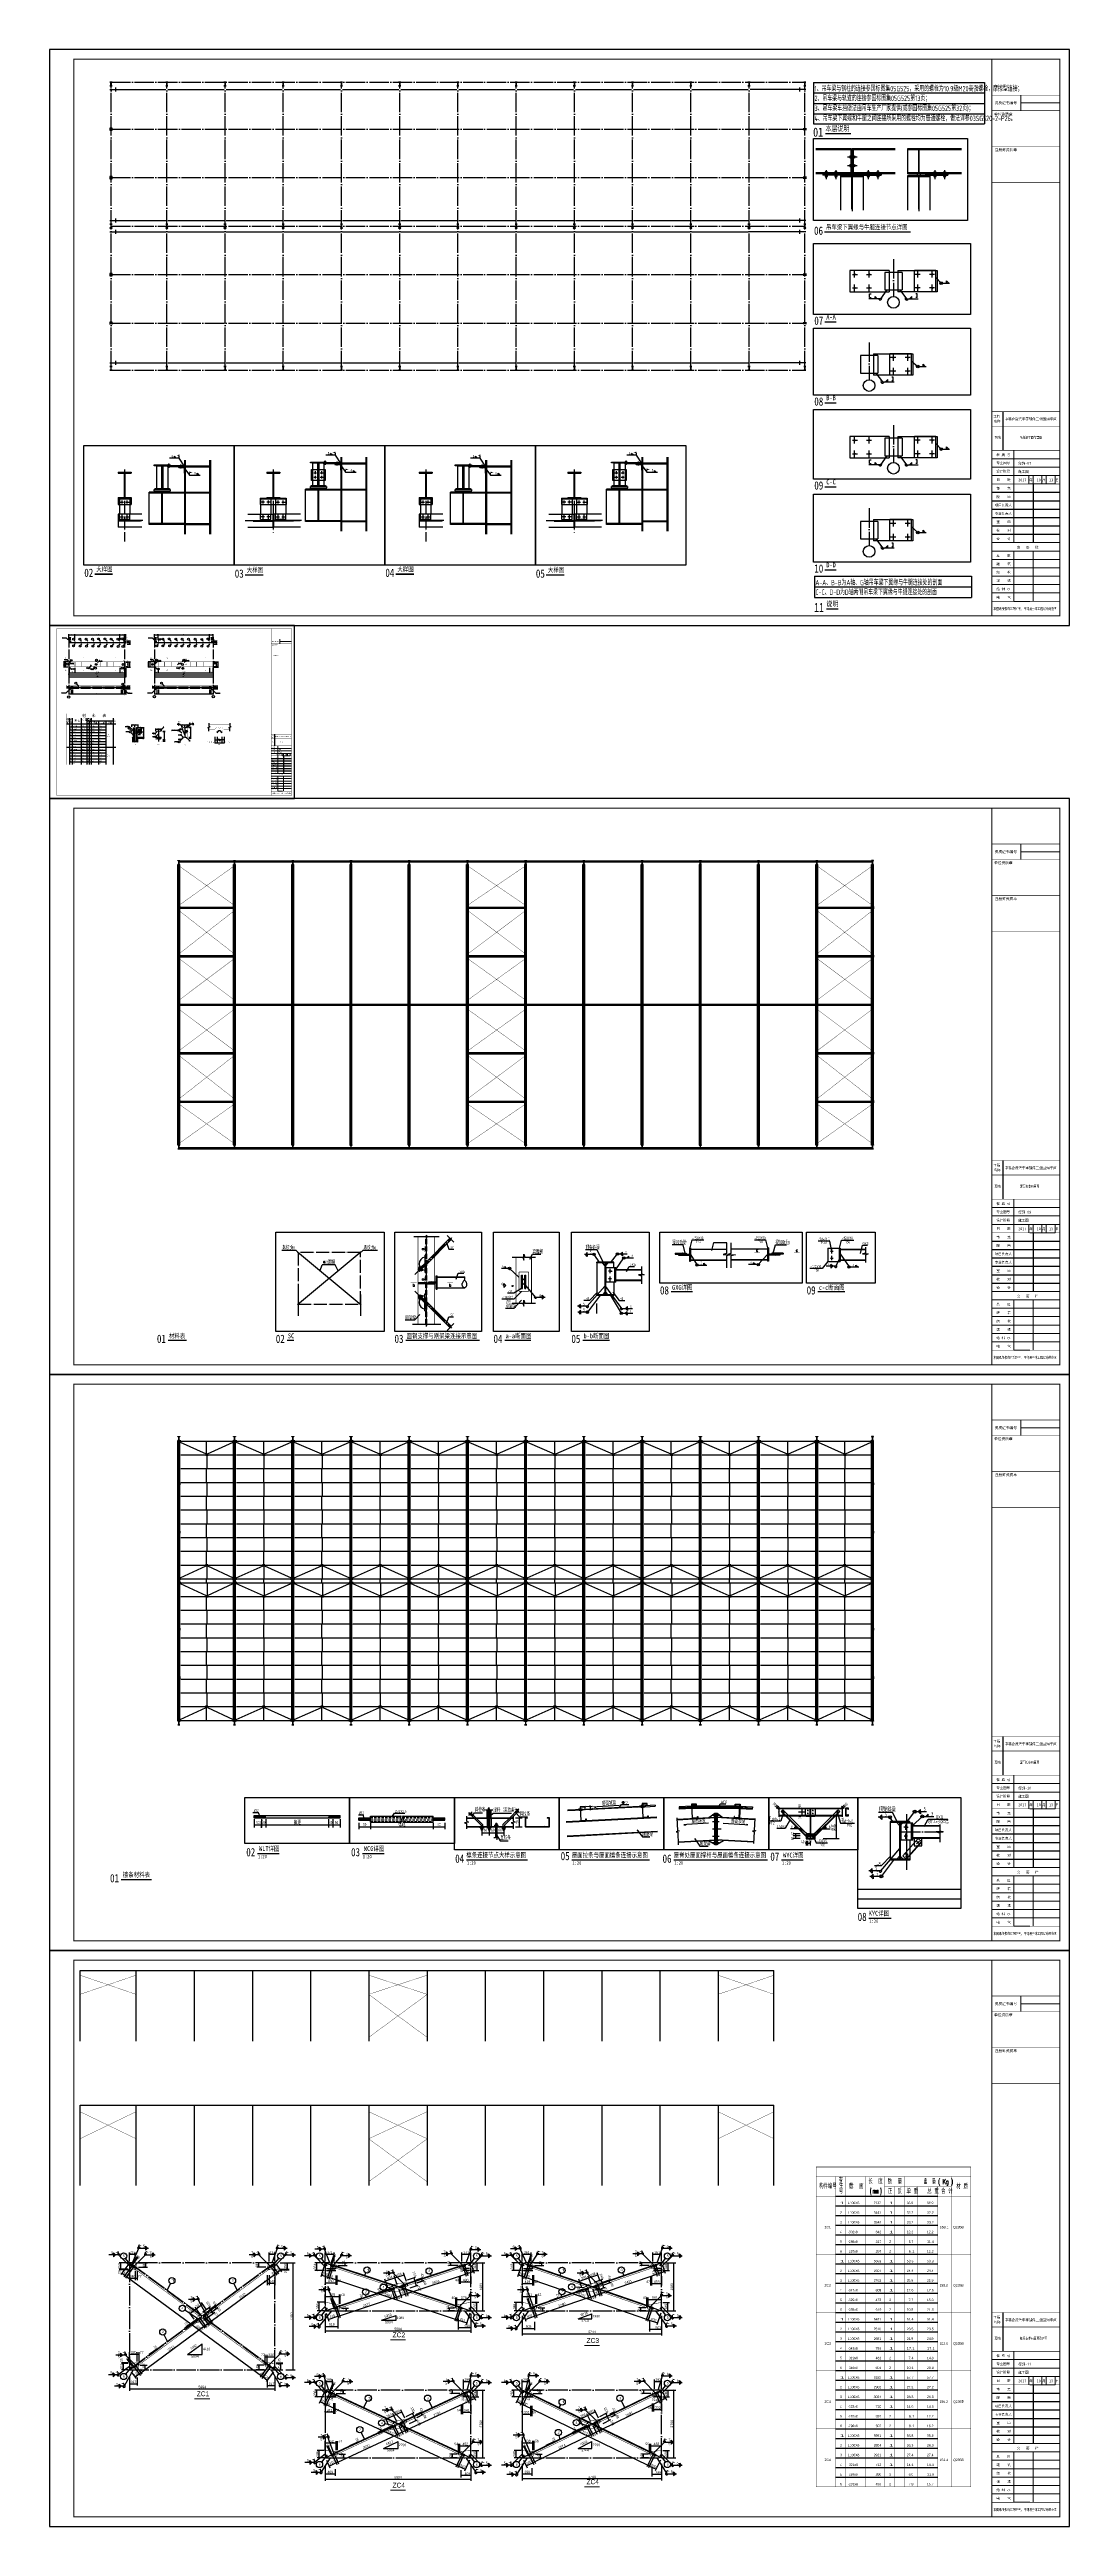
# Model space of a CAD drawing. Extents: x 3335981 to 3441081, y -1122115 to -866695.
import ezdxf
from ezdxf.enums import TextEntityAlignment as Align
from ezdxf.lldxf.tags import DXFTag

# ---------------------------------------------------------------- set-up
doc = ezdxf.new("R2010")
doc.units = 0
doc.header["$LTSCALE"] = 1000
doc.header["$MEASUREMENT"] = 0
for name, pattern in [('2', [3800, 3000, -300, 200, -300]), ('3', [500, 300, -200]), ('34', [0]), ('DASHED', [0.75, 0.5, -0.25]), ('DASHED2', [0.375, 0.25, -0.125]), ('DOTE', [2.42, 2, -0.2, 0.02, -0.2])]:
    doc.linetypes.add(name, pattern=pattern)
doc.layers.get('0').update_dxf_attribs({"color": 2})
for name, color, linetype in [('10', 2, 'Continuous'), ('100', 4, 'Continuous'), ('114', 2, 'Continuous'), ('14', 2, 'Continuous'), ('180', 253, '2'), ('2', 6, 'Continuous'), ('25', 253, 'Continuous'), ('26', 253, 'Continuous'), ('320', 2, 'Continuous'), ('330', 253, '2'), ('35', 253, 'Continuous'), ('AXIS', 3, 'Continuous'), ('DIM_LEAD', 3, 'Continuous'), ('DIM_SYMB', 3, 'Continuous'), ('DOTE', 1, 'DOTE'), ('E_WINDOW', 4, 'Continuous'), ('GROUND', 2, 'Continuous'), ('PUB_DIM', 3, 'Continuous'), ('PUB_TEXT', 7, 'Continuous'), ('PUB_TITLE', 4, 'Continuous'), ('XX1', 7, 'Continuous'), ('中文', 2, 'Continuous'), ('剖断线', 253, 'Continuous'), ('图名下划线', 7, 'Continuous'), ('尺寸标注', 253, 'Continuous'), ('尺寸线及数字', 253, 'Continuous'), ('层0', 7, 'Continuous'), ('层10', 253, 'Continuous'), ('层1003', 253, 'Continuous'), ('层1004', 253, 'Continuous'), ('层1005', 253, 'Continuous'), ('层1006', 253, 'Continuous'), ('层10102', 7, 'Continuous'), ('层18', 2, 'Continuous'), ('层180', 2, 'Continuous'), ('折断线', 7, 'Continuous'), ('板洞', 253, 'Continuous'), ('檩条', 7, 'Continuous'), ('檩条-MSB', 40, 'Continuous'), ('焊缝标注', 1, 'Continuous'), ('编号标注', 253, 'Continuous'), ('螺栓孔标注', 253, 'Continuous'), ('轴线__点划线', 253, '2'), ('轴线__轴线号和轴圈', 3, 'Continuous'), ('钢筋标注', 253, 'Continuous'), ('附图框', 251, 'Continuous')]:
    doc.layers.add(name, color=color, linetype=linetype)
doc.layers.add('图签', color=130, linetype='Continuous', lineweight=20)
doc.styles.add('BIANHAO', font='SIMHEI.TTF', dxfattribs={"width": 0.8})
doc.styles.add('BILI', font='SIMHEI.TTF', dxfattribs={"width": 0.8})
doc.styles.add('GBSTYLE', font='SIMPLEX.shx', dxfattribs={"width": 0.7, "bigfont": 'HZTXT.shx'})
doc.styles.add('HZ', font='romanc.shx', dxfattribs={"width": 0.8, "bigfont": 'hzdx.shx'})
doc.styles.get("Standard").update_dxf_attribs({"font": 'sa-rs.shx', "width": 0.8, "bigfont": 'GBCBIG.shx'})
doc.styles.add('TSSD', font='tssdeng.shx', dxfattribs={"width": 0.7, "height": 300, "bigfont": 'tssdchn.shx'})
doc.styles.add('TUMING', font='SimSun.ttf', dxfattribs={"width": 0.8, "height": 500})
doc.styles.add('图签字', font='SimSun.ttf', dxfattribs={"height": 250})
doc.styles.add('尺寸标注炸开', font='tssdeng.shx', dxfattribs={"width": 0.7, "height": 300, "bigfont": 'tssdchn.shx'})
tags = doc.linetypes.add('DASH', pattern=[0.35, 0.25, -0.1]).pattern_tags.tags
tags[6:7] = [DXFTag(74, 4), DXFTag(75, 0), DXFTag(340, '0'), DXFTag(46, 1.0), DXFTag(50, 0.0), DXFTag(44, 0.0), DXFTag(45, 0.0)]
tags[4:5] = [DXFTag(74, 4), DXFTag(75, 0), DXFTag(340, '0'), DXFTag(46, 1.0), DXFTag(50, 0.0), DXFTag(44, 0.0), DXFTag(45, 0.0)]

# ---------------------------------------------------------------- blocks, each defined once
blk = doc.blocks.new('tq')
at = {"color": 4}
for p, q in [((3435159, -1158678), (3435159, -1162678)), ((3434022, -1167003), (3441022, -1167003)), ((3438297, -1166138), (3438297, -1172193)), ((3434022, -1167868), (3441022, -1167868)), ((3434022, -1168733), (3441022, -1168733)), ((3434022, -1169598), (3441022, -1169598)), ((3434022, -1170463), (3441022, -1170463)), ((3434022, -1171328), (3441022, -1171328))]:
    blk.add_line(p, q, dxfattribs=at)
at = {"color": 4, "const_width": 50}
blk.add_lwpolyline([(3441022, -1131344), (3434022, -1131344)], dxfattribs=at)
at = {"layer": '图签', "color": 4}
for p, q in [((3437020, -1126044), (3437020, -1127644)), ((3441022, -1126844), (3437020, -1126844)), ((3434022, -1163543), (3441022, -1163543)), ((3441022, -1164408), (3434022, -1164408)), ((3434022, -1165273), (3441022, -1165273)), ((3435791, -1165273), (3440546, -1165273)), ((3436291, -1166138), (3436291, -1165273)), ((3436291, -1172193), (3436291, -1166138)), ((3437831, -1165273), (3437831, -1166138)), ((3440546, -1166138), (3437949, -1166138)), ((3438297, -1165273), (3438297, -1166138)), ((3438297, -1166138), (3438297, -1172193)), ((3439176, -1165273), (3439176, -1166138)), ((3439642, -1165273), (3439642, -1166138)), ((3440546, -1165273), (3440546, -1166138)), ((3440546, -1165273), (3440546, -1166138)), ((3434022, -1172193), (3441022, -1172193)), ((3437949, -1172193), (3435791, -1172193)), ((3434022, -1173058), (3441022, -1173058)), ((3434022, -1173923), (3441022, -1173923)), ((3434022, -1174788), (3441022, -1174788)), ((3436291, -1178248), (3436291, -1173058)), ((3436291, -1173058), (3437949, -1173058)), ((3438297, -1173058), (3438297, -1178248)), ((3438297, -1173058), (3438297, -1178248)), ((3434022, -1175653), (3441022, -1175653)), ((3434022, -1176518), (3441022, -1176518)), ((3434022, -1177383), (3441022, -1177383)), ((3437949, -1178248), (3436291, -1178248))]:
    blk.add_line(p, q, dxfattribs=at)
at = {"layer": '图签'}
blk.add_line((3436291, -1166138), (3436291, -1162678), dxfattribs=at)
at = {"layer": '图签', "color": 4, "const_width": 80}
blk.add_lwpolyline([(3434022, -1122343), (3441022, -1122343), (3441022, -1179743), (3434022, -1179743), (3434022, -1122343)], close=True, dxfattribs=at)
at = {"layer": '图签', "color": 4, "const_width": 50}
for points in [[(3441022, -1126044), (3434022, -1126044)], [(3441022, -1127644), (3434022, -1127644)], [(3441022, -1135044), (3434022, -1135044)], [(3441022, -1158678), (3434022, -1158678)], [(3441022, -1160178), (3434022, -1160178)], [(3441022, -1162678), (3434022, -1162678)], [(3441022, -1166138), (3434022, -1166138)], [(3434022, -1172193), (3441022, -1172193)], [(3434022, -1172193), (3441022, -1172193)], [(3434022, -1178248), (3441022, -1178248)]]:
    blk.add_lwpolyline(points, dxfattribs=at)
at = {"linetype": 'Continuous', "style": '图签字'}
for s, height, p in [('单位资质章', 273.4, (3434252, -1128128)), ('资质证书编号', 273.4, (3434320, -1126984)), ('注册师资质章', 273.4, (3434318, -1131828)), ('工程', 250, (3434182, -1159295)), ('名称', 250, (3434214, -1159801)), ('图名', 250, (3434276, -1161467)), ('档 案 号', 250, (3434491, -1163264)), ('设计阶段', 250, (3434491, -1164963)), ('专业图号', 250, (3434491, -1164112)), ('审    定', 250, (3434491, -1166724)), ('日    期', 250, (3434491, -1165828)), ('年', 250, (3437877, -1165859)), ('月', 250, (3439217, -1165859)), ('日', 250, (3440567, -1165859)), ('项目负责人', 250, (3434340, -1168454)), ('专业负责人', 250, (3434340, -1169319)), ('院    审', 250, (3434491, -1167589)), ('校    对', 250, (3434491, -1171049)), ('设    计', 250, (3434491, -1171914)), ('室    审', 250, (3434491, -1170184)), ('建    筑', 250, (3434491, -1174509)), ('总    图', 250, (3434491, -1173644)), ('会   签   栏', 250, (3436609, -1172795)), ('结    构', 250, (3434491, -1175374)), ('给 排 水', 250, (3434491, -1177104)), ('暖    通', 250, (3434491, -1176239)), ('电    气', 250, (3434493, -1177969))]:
    blk.add_text(s, height=height, dxfattribs=at).set_placement(p)
at = {"color": 1, "linetype": 'Continuous', "style": '图签字', "width": 0.75}
blk.add_text('本图纸版权归本院所有，不得用于本工程以外的范围', height=270, dxfattribs=at).set_placement((3434190, -1179142))
at = {"layer": 'PUB_DIM', "color": 3, "linetype": 'ByBlock', "style": '图签字', "width": 0.9}
for s, p in [('中韩合资汽车零部件工业园9#车间', (3435366, -1159584)), ('施工图', (3436756, -1164998))]:
    blk.add_text(s, height=280, dxfattribs=at).set_placement(p)
at = {"layer": 'PUB_DIM', "color": 1, "linetype": 'ByBlock', "style": '图签字', "width": 0.9}
for s, p in [('2017', (3436756, -1165871)), ('10', (3438648, -1165871)), ('13', (3439932, -1165871))]:
    blk.add_text(s, height=280, dxfattribs=at).set_placement(p)
blk = doc.blocks.new('吊车详图景县二')
at = {"linetype": 'ByBlock', "ltscale": 0.01}
for points in [[(14064, 8128), (30249, 8128), (30249, 824), (14064, 824)], [(14064, -576), (30249, -576), (30249, -7506), (14064, -7506)], [(14064, -8978), (30249, -8978), (30249, -16170), (14064, -16170)], [(14064, -17699), (30249, -17699), (30249, -24730), (14064, -24730)]]:
    blk.add_lwpolyline(points, close=True, dxfattribs=at)
at = {"layer": 'DIM_SYMB', "color": 3, "const_width": 143}
for points in [[(15196, 39), (16403, 39)], [(15196, -8291), (16403, -8291)], [(15196, -16955), (16403, -16955)], [(15196, -25515), (16403, -25515)]]:
    blk.add_lwpolyline(points, dxfattribs=at)
at = {"layer": '尺寸线及数字'}
for p, q in [((21849, 5363), (17799, 5363)), ((17799, 5363), (17799, 3162)), ((23199, 5163), (21399, 5163)), ((21849, 5363), (21849, 3162)), ((22749, 5363), (26799, 5363)), ((22749, 5363), (22749, 3162)), ((26799, 5363), (26799, 3162)), ((17799, 3162), (21849, 3162)), ((21399, 3363), (23199, 3363)), ((26799, 3162), (22749, 3162)), ((20689, -3417), (18889, -3417)), ((18889, -3417), (18889, -5217)), ((20239, -3217), (24289, -3217)), ((20239, -3217), (20239, -5417)), ((24289, -3217), (24289, -5417)), ((18889, -5217), (20689, -5217)), ((24289, -5417), (20239, -5417)), ((21849, -11743), (17799, -11743)), ((17799, -11743), (17799, -13944)), ((23199, -11943), (21399, -11943)), ((21849, -11743), (21849, -13944)), ((22749, -11743), (26799, -11743)), ((22749, -11743), (22749, -13944)), ((26799, -11743), (26799, -13944)), ((17799, -13944), (21849, -13944)), ((21399, -13743), (23199, -13743)), ((26799, -13944), (22749, -13944)), ((20239, -20323), (24289, -20323)), ((20239, -20323), (20239, -22524)), ((24289, -20323), (24289, -22524)), ((20689, -20523), (18889, -20523)), ((18889, -20523), (18889, -22323)), ((18889, -22323), (20689, -22323)), ((24289, -22524), (20239, -22524))]:
    blk.add_line(p, q, dxfattribs=at)
at = {"layer": '板洞', "color": 253}
for p, q in [((18299, 4637), (18299, 5385)), ((19799, 4637), (19799, 5385)), ((24799, 4637), (24799, 5385)), ((26299, 4637), (26299, 5385)), ((18066, 4963), (18575, 4963)), ((18066, 3563), (18575, 3563)), ((18299, 3125), (18299, 3900)), ((19532, 4963), (20049, 4963)), ((19532, 3563), (20049, 3563)), ((19799, 3125), (19799, 3900)), ((25066, 4963), (24449, 4963)), ((25066, 3563), (24449, 3563)), ((24799, 3125), (24799, 3900)), ((26532, 4963), (26023, 4963)), ((26532, 3563), (26023, 3563)), ((26299, 3125), (26299, 3900)), ((22556, -3617), (21939, -3617)), ((22556, -5017), (21939, -5017)), ((22289, -3943), (22289, -3195)), ((22289, -5455), (22289, -4680)), ((24022, -3617), (23513, -3617)), ((24022, -5017), (23513, -5017)), ((23789, -3943), (23789, -3195)), ((23789, -5455), (23789, -4680)), ((18066, -12143), (18575, -12143)), ((18299, -12469), (18299, -11721)), ((19532, -12143), (20049, -12143)), ((19799, -12469), (19799, -11721)), ((25066, -12143), (24449, -12143)), ((24799, -12469), (24799, -11721)), ((26532, -12143), (26023, -12143)), ((26299, -12469), (26299, -11721)), ((18066, -13543), (18575, -13543)), ((18299, -13981), (18299, -13206)), ((19532, -13543), (20049, -13543)), ((19799, -13981), (19799, -13206)), ((25066, -13543), (24449, -13543)), ((24799, -13981), (24799, -13206)), ((26532, -13543), (26023, -13543)), ((26299, -13981), (26299, -13206)), ((22289, -21049), (22289, -20301)), ((23789, -21049), (23789, -20301)), ((22556, -20723), (21939, -20723)), ((22556, -22123), (21939, -22123)), ((22289, -22561), (22289, -21786)), ((24022, -20723), (23513, -20723)), ((24022, -22123), (23513, -22123)), ((23789, -22561), (23789, -21786))]:
    blk.add_line(p, q, dxfattribs=at)
at = {"layer": '板洞', "color": 253, "linetype": 'DASH'}
for p, q in [((21399, 5163), (21399, 3363)), ((23199, 5163), (23199, 3363)), ((26649, 5363), (24450, 5363)), ((24450, 3162), (24450, 5363)), ((26649, 3162), (26649, 5363)), ((26649, 3162), (24450, 3162)), ((20689, -3417), (20689, -5217)), ((24139, -3217), (21940, -3217)), ((21940, -5417), (21940, -3217)), ((24139, -5417), (24139, -3217)), ((24139, -5417), (21940, -5417)), ((21399, -11943), (21399, -13743)), ((23199, -11943), (23199, -13743)), ((26649, -11743), (24450, -11743)), ((24450, -13944), (24450, -11743)), ((26649, -13944), (26649, -11743)), ((26649, -13944), (24450, -13944)), ((24139, -20323), (21940, -20323)), ((21940, -22524), (21940, -20323)), ((24139, -22524), (24139, -20323)), ((20689, -20523), (20689, -22323)), ((24139, -22524), (21940, -22524))]:
    blk.add_line(p, q, dxfattribs=at)
at = {"layer": '板洞', "const_width": 113}
for points in [[(18243, 4963, -1), (18355, 4963, -1), (18243, 4963, -1)], [(18243, 3563, -1), (18355, 3563, -1), (18243, 3563, -1)], [(19743, 4963, -1), (19855, 4963, -1), (19743, 4963, -1)], [(19743, 3563, -1), (19855, 3563, -1), (19743, 3563, -1)], [(24856, 4963, 1), (24743, 4963, 1), (24856, 4963, 1)], [(24856, 3563, 1), (24743, 3563, 1), (24856, 3563, 1)], [(26356, 4963, 1), (26243, 4963, 1), (26356, 4963, 1)], [(26356, 3563, 1), (26243, 3563, 1), (26356, 3563, 1)], [(22346, -3617, 1), (22233, -3617, 1), (22346, -3617, 1)], [(22346, -5017, 1), (22233, -5017, 1), (22346, -5017, 1)], [(23846, -3617, 1), (23733, -3617, 1), (23846, -3617, 1)], [(23846, -5017, 1), (23733, -5017, 1), (23846, -5017, 1)], [(18243, -12143, -1), (18355, -12143, -1), (18243, -12143, -1)], [(19743, -12143, -1), (19855, -12143, -1), (19743, -12143, -1)], [(24856, -12143, 1), (24743, -12143, 1), (24856, -12143, 1)], [(26356, -12143, 1), (26243, -12143, 1), (26356, -12143, 1)], [(18243, -13543, -1), (18355, -13543, -1), (18243, -13543, -1)], [(19743, -13543, -1), (19855, -13543, -1), (19743, -13543, -1)], [(24856, -13543, 1), (24743, -13543, 1), (24856, -13543, 1)], [(26356, -13543, 1), (26243, -13543, 1), (26356, -13543, 1)], [(22346, -20723, 1), (22233, -20723, 1), (22346, -20723, 1)], [(22346, -22123, 1), (22233, -22123, 1), (22346, -22123, 1)], [(23846, -20723, 1), (23733, -20723, 1), (23846, -20723, 1)], [(23846, -22123, 1), (23733, -22123, 1), (23846, -22123, 1)]]:
    blk.add_lwpolyline(points, format="xyb", dxfattribs=at)
at = {"layer": '檩条', "ltscale": 0.1}
for centre in [(27221, 4057), (24811, -4543), (27221, -13049), (24811, -21649)]:
    blk.add_circle(centre, 136, dxfattribs=at)
at = {"layer": '焊缝标注'}
for p, q in [((19834, 2562), (19834, 2937)), ((19834, 2937), (19988, 2937)), ((19834, 2562), (19988, 2562)), ((20628, 2442), (20396, 2683)), ((20396, 2442), (20396, 2683)), ((21624, 3363), (20953, 2442)), ((22965, 3363), (23637, 2442)), ((23961, 2442), (24194, 2683)), ((24194, 2442), (24194, 2683)), ((24756, 2937), (24602, 2937)), ((24756, 2562), (24602, 2562)), ((24756, 2562), (24756, 2937)), ((26649, 4625), (27221, 4057)), ((27221, 4057), (28083, 4057)), ((27987, 4057), (27754, 4298)), ((27754, 4057), (27754, 4298)), ((20953, 2442), (19747, 2442)), ((23637, 2442), (24843, 2442)), ((24139, -3975), (24811, -4543)), ((24811, -4543), (25673, -4543)), ((25577, -4543), (25344, -4302)), ((25344, -4543), (25344, -4302)), ((20480, -5217), (21152, -6138)), ((21152, -6138), (22357, -6138)), ((21476, -6138), (21709, -5897)), ((21709, -6138), (21709, -5897)), ((22270, -5643), (22117, -5643)), ((22270, -6018), (22117, -6018)), ((22270, -6018), (22270, -5643)), ((26649, -12481), (27221, -13049)), ((20953, -14664), (19747, -14664)), ((19834, -14545), (19834, -14170)), ((19834, -14170), (19988, -14170)), ((19834, -14545), (19988, -14545)), ((20628, -14664), (20396, -14423)), ((20396, -14664), (20396, -14423)), ((21624, -13743), (20953, -14664)), ((22965, -13743), (23637, -14664)), ((23637, -14664), (24843, -14664)), ((23961, -14664), (24194, -14423)), ((24194, -14664), (24194, -14423)), ((24756, -14170), (24602, -14170)), ((24756, -14545), (24602, -14545)), ((24756, -14545), (24756, -14170)), ((27221, -13049), (28083, -13049)), ((27987, -13049), (27754, -12808)), ((27754, -13049), (27754, -12808)), ((20480, -22323), (21152, -23244)), ((22270, -22749), (22117, -22749)), ((22270, -23124), (22270, -22749)), ((24139, -21081), (24811, -21649)), ((24811, -21649), (25673, -21649)), ((25577, -21649), (25344, -21408)), ((25344, -21649), (25344, -21408)), ((21152, -23244), (22357, -23244)), ((21476, -23244), (21709, -23003)), ((21709, -23244), (21709, -23003)), ((22270, -23124), (22117, -23124))]:
    blk.add_line(p, q, dxfattribs=at)
for centre, start, end in [((20931, 2482), 193.61848, 39.90236), ((23659, 2482), 140.09764, 346.38152), ((21173, -6098), 140.09764, 346.38152), ((20931, -14624), 193.61848, 39.90236), ((23659, -14624), 140.09764, 346.38152), ((21173, -23204), 140.09764, 346.38152)]:
    blk.add_arc(centre, 171, start, end, dxfattribs=at)
for points in [[(21624, 3363), (21497, 3233), (21536, 3201)], [(22965, 3363), (23093, 3233), (23054, 3201)], [(26649, 4625), (26815, 4497), (26775, 4457)], [(24139, -3975), (24320, -4089), (24284, -4140)], [(20480, -5217), (20608, -5347), (20568, -5379)], [(26649, -12481), (26815, -12610), (26775, -12649)], [(21624, -13743), (21497, -13873), (21536, -13906)], [(22965, -13743), (23093, -13873), (23054, -13906)], [(20480, -22323), (20608, -22453), (20568, -22485)], [(24139, -21081), (24320, -21195), (24284, -21247)]]:
    blk.add_solid(points, dxfattribs=at)
at = {"layer": '轴线__点划线', "linetype": 'DOTE'}
for p, q in [((22299, 6523), (22299, 2678)), ((19789, -2057), (19789, -5902)), ((22299, -10583), (22299, -14429)), ((19789, -19163), (19789, -23009))]:
    blk.add_line(p, q, dxfattribs=at)
at = {"layer": '轴线__轴线号和轴圈'}
for centre in [(22299, 2078), (19789, -6502), (22299, -15029), (19789, -23609)]:
    blk.add_circle(centre, 600, dxfattribs=at)
at = {"layer": 'DIM_SYMB', "color": 7, "style": 'TUMING', "width": 0.8}
for s, p in [('A-A', (15374, 304)), ('B-B', (15374, -8026)), ('C-C', (15374, -16690)), ('D-D', (15374, -25250))]:
    blk.add_text(s, height=500.2, dxfattribs=at).set_placement(p)
at = {"layer": 'PUB_TEXT', "style": 'BIANHAO', "width": 0.8}
for s, p in [('07', (14138, -239)), ('08', (14138, -8570)), ('09', (14138, -17234)), ('10', (14138, -25794))]:
    blk.add_text(s, height=850, dxfattribs=at).set_placement(p)
blk = doc.blocks.new('吊车详图西伯力')
for p, q in [((28280, -8002, -2), (28280, -8122, -2)), ((30279, -8002, -2), (30279, -8122, -2)), ((74823, -8002, -2), (74823, -8122, -2)), ((76823, -8002, -2), (76823, -8122, -2))]:
    blk.add_line(p, q)
at = {"linetype": 'ByBlock', "ltscale": 0.01}
for p, q in [((15626, -12067, -2), (10126, -12067, -2)), ((15626, -12192, -2), (10126, -12192, -2)), ((39769, -11611, -2), (34270, -11611, -2)), ((39769, -11736, -2), (34270, -11736, -2)), ((62169, -12067, -2), (56669, -12067, -2)), ((62169, -12192, -2), (56669, -12192, -2)), ((86313, -12067, -2), (80813, -12067, -2)), ((86313, -12192, -2), (80813, -12192, -2))]:
    blk.add_line(p, q, dxfattribs=at)
for points in [[(0, 0), (23268, 0), (23268, -18487), (0, -18487)], [(23268, 0), (46543, 0), (46543, -18487), (23268, -18487)], [(46543, 0), (69811, 0), (69811, -18487), (46543, -18487)], [(69811, 0), (93087, 0), (93087, -18487), (69811, -18487)]]:
    blk.add_lwpolyline(points, close=True, dxfattribs=at)
at = {"layer": 'DIM_SYMB', "color": 3, "const_width": 214}
for points in [[(1662, -19883), (4489, -19883)], [(24928, -20007), (27755, -20007)], [(48205, -19883), (51032, -19883)], [(71471, -20007), (74299, -20007)]]:
    blk.add_lwpolyline(points, dxfattribs=at)
at = {"layer": '尺寸线及数字'}
for p, q in [((10876, -3142, -2), (10876, -2992, -2)), ((10876, -2992, -2), (13376, -2992, -2)), ((15526, -3142, -2), (10876, -3142, -2)), ((11276, -6642, -2), (11276, -3097, -2)), ((11276, -3097, -2), (12976, -3097, -2)), ((11276, -3142, -2), (12976, -3142, -2)), ((11276, -3142, -2), (12976, -3142, -2)), ((12050, -3142, -2), (12200, -3142, -2)), ((12050, -6642, -2), (12050, -3142, -2)), ((12200, -3142, -2), (12200, -6642, -2)), ((12926, -3142, -2), (12926, -3262, -2)), ((15626, -3262, -2), (12926, -3262, -2)), ((12976, -3097, -2), (12976, -6642, -2)), ((13051, -2992, -2), (13051, -2952, -2)), ((13051, -3262, -2), (13051, -3302, -2)), ((13241, -2942, -2), (13061, -2942, -2)), ((13241, -3312, -2), (13061, -3312, -2)), ((13075, -2942, -2), (13075, -2927, -2)), ((13075, -3312, -2), (13075, -3327, -2)), ((13215, -2917, -2), (13085, -2917, -2)), ((13215, -3337, -2), (13085, -3337, -2)), ((13201, -2867, -2), (13101, -2867, -2)), ((13101, -2917, -2), (13101, -2867, -2)), ((13101, -2917, -2), (13101, -3337, -2)), ((13101, -3387, -2), (13101, -3337, -2)), ((13201, -3387, -2), (13101, -3387, -2)), ((13201, -2917, -2), (13201, -2867, -2)), ((13201, -2917, -2), (13201, -3337, -2)), ((13201, -3387, -2), (13201, -3337, -2)), ((13225, -2942, -2), (13225, -2927, -2)), ((13225, -3312, -2), (13225, -3327, -2)), ((14748, -1951, -2), (13248, -1951, -2)), ((13251, -2992, -2), (13251, -2952, -2)), ((13251, -3262, -2), (13251, -3302, -2)), ((13376, -2992, -2), (13376, -3142, -2)), ((14298, -1951, -2), (13998, -1651, -2)), ((13998, -1951, -2), (13998, -1651, -2)), ((15626, -3262, -2), (14626, -3262, -2)), ((14676, -3362, -2), (15476, -3362, -2)), ((14748, -1951, -2), (14748, -1576, -2)), ((15626, -3262, -2), (14748, -1951, -2)), ((14920, -3142, -2), (14920, -3102, -2)), ((14920, -3362, -2), (14920, -3397, -2)), ((15121, -3092, -2), (14931, -3092, -2)), ((15111, -3408, -2), (14931, -3408, -2)), ((14946, -3092, -2), (14946, -3077, -2)), ((14946, -3408, -2), (14946, -3423, -2)), ((15086, -3067, -2), (14955, -3067, -2)), ((15086, -3432, -2), (14955, -3432, -2)), ((15070, -3017, -2), (14971, -3017, -2)), ((15070, -3017, -2), (14971, -3017, -2)), ((14971, -3067, -2), (14971, -3017, -2)), ((14971, -3067, -2), (14971, -3432, -2)), ((14971, -3483, -2), (14971, -3432, -2)), ((15070, -3483, -2), (14971, -3483, -2)), ((15070, -3483, -2), (14971, -3483, -2)), ((15070, -3067, -2), (15070, -3017, -2)), ((15070, -3067, -2), (15070, -3432, -2)), ((15070, -3483, -2), (15070, -3432, -2)), ((15096, -3092, -2), (15096, -3077, -2)), ((15096, -3408, -2), (15096, -3423, -2)), ((15121, -3142, -2), (15121, -3092, -2)), ((15121, -3362, -2), (15121, -3397, -2)), ((15526, -3262, -2), (15526, -3142, -2)), ((15526, -3412, -2), (15526, -4212, -2)), ((15626, -13677, -2), (15626, -2252, -2)), ((15626, -3262, -2), (15626, -4262, -2)), ((15626, -3572, -2), (16330, -4583, -2)), ((15745, -13677, -2), (15745, -2252, -2)), ((15745, -3142, -2), (19504, -3142, -2)), ((15745, -3267, -2), (19504, -3267, -2)), ((19504, -13677, -2), (19504, -2252, -2)), ((19625, -13677, -2), (19625, -2252, -2)), ((35019, -2685, -2), (35019, -2535, -2)), ((35019, -2535, -2), (37519, -2535, -2)), ((39669, -2685, -2), (35019, -2685, -2)), ((35419, -6186, -2), (35419, -2641, -2)), ((35419, -2641, -2), (37120, -2641, -2)), ((35419, -2685, -2), (37120, -2685, -2)), ((35419, -2685, -2), (37120, -2685, -2)), ((36194, -2685, -2), (36344, -2685, -2)), ((36194, -6186, -2), (36194, -2685, -2)), ((36344, -2685, -2), (36344, -6186, -2)), ((37069, -2685, -2), (37069, -2805, -2)), ((39769, -2805, -2), (37069, -2805, -2)), ((37120, -2641, -2), (37120, -6186, -2)), ((37194, -2535, -2), (37194, -2496, -2)), ((37194, -2805, -2), (37194, -2845, -2)), ((37384, -2486, -2), (37204, -2486, -2)), ((37384, -2856, -2), (37204, -2856, -2)), ((37219, -2486, -2), (37219, -2471, -2)), ((37219, -2856, -2), (37219, -2871, -2)), ((37359, -2460, -2), (37229, -2460, -2)), ((37359, -2880, -2), (37229, -2880, -2)), ((37344, -2411, -2), (37244, -2411, -2)), ((37244, -2460, -2), (37244, -2411, -2)), ((37244, -2460, -2), (37244, -2880, -2)), ((37244, -2931, -2), (37244, -2880, -2)), ((37344, -2931, -2), (37244, -2931, -2)), ((37344, -2460, -2), (37344, -2411, -2)), ((37344, -2460, -2), (37344, -2880, -2)), ((37344, -2931, -2), (37344, -2880, -2)), ((37369, -2486, -2), (37369, -2471, -2)), ((37369, -2856, -2), (37369, -2871, -2)), ((38892, -1495, -2), (37392, -1495, -2)), ((37394, -2535, -2), (37394, -2496, -2)), ((37394, -2805, -2), (37394, -2845, -2)), ((37519, -2535, -2), (37519, -2685, -2)), ((38442, -1495, -2), (38142, -1195, -2)), ((38142, -1495, -2), (38142, -1195, -2)), ((39769, -2805, -2), (38769, -2805, -2)), ((38819, -2905, -2), (39619, -2905, -2)), ((38892, -1495, -2), (38892, -1120, -2)), ((39769, -2805, -2), (38892, -1495, -2)), ((39064, -2685, -2), (39064, -2646, -2)), ((39064, -2905, -2), (39064, -2941, -2)), ((39264, -2636, -2), (39075, -2636, -2)), ((39255, -2951, -2), (39075, -2951, -2)), ((39089, -2636, -2), (39089, -2621, -2)), ((39089, -2951, -2), (39089, -2966, -2)), ((39229, -2610, -2), (39099, -2610, -2)), ((39229, -2976, -2), (39099, -2976, -2)), ((39214, -2561, -2), (39114, -2561, -2)), ((39214, -2561, -2), (39114, -2561, -2)), ((39114, -2610, -2), (39114, -2561, -2)), ((39114, -2610, -2), (39114, -2976, -2)), ((39114, -3026, -2), (39114, -2976, -2)), ((39214, -3026, -2), (39114, -3026, -2)), ((39214, -3026, -2), (39114, -3026, -2)), ((39214, -2610, -2), (39214, -2561, -2)), ((39214, -2610, -2), (39214, -2976, -2)), ((39214, -3026, -2), (39214, -2976, -2)), ((39239, -2636, -2), (39239, -2621, -2)), ((39239, -2951, -2), (39239, -2966, -2)), ((39264, -2685, -2), (39264, -2636, -2)), ((39264, -2905, -2), (39264, -2941, -2)), ((39669, -2805, -2), (39669, -2685, -2)), ((39669, -2955, -2), (39669, -3755, -2)), ((39769, -13220, -2), (39769, -1796, -2)), ((39769, -2805, -2), (39769, -3805, -2)), ((39769, -3116, -2), (40474, -4127, -2)), ((39889, -13220, -2), (39889, -1796, -2)), ((39889, -2685, -2), (43648, -2685, -2)), ((39889, -2811, -2), (43648, -2811, -2)), ((40474, -4127, -2), (40474, -3752, -2)), ((41676, -3827, -2), (41937, -4127, -2)), ((41676, -4127, -2), (41676, -3827, -2)), ((43648, -13220, -2), (43648, -1796, -2)), ((43769, -13220, -2), (43769, -1796, -2)), ((57419, -3142, -2), (57419, -2992, -2)), ((57419, -2992, -2), (59919, -2992, -2)), ((62069, -3142, -2), (57419, -3142, -2)), ((57819, -6642, -2), (57819, -3097, -2)), ((57819, -3097, -2), (59519, -3097, -2)), ((57819, -3142, -2), (59519, -3142, -2)), ((57819, -3142, -2), (59519, -3142, -2)), ((58594, -3142, -2), (58744, -3142, -2)), ((58594, -6642, -2), (58594, -3142, -2)), ((58744, -3142, -2), (58744, -6642, -2)), ((59469, -3142, -2), (59469, -3262, -2)), ((62169, -3262, -2), (59469, -3262, -2)), ((59519, -3097, -2), (59519, -6642, -2)), ((59594, -2992, -2), (59594, -2952, -2)), ((59594, -3262, -2), (59594, -3302, -2)), ((59784, -2942, -2), (59604, -2942, -2)), ((59784, -3312, -2), (59604, -3312, -2)), ((59619, -2942, -2), (59619, -2927, -2)), ((59619, -3312, -2), (59619, -3327, -2)), ((59759, -2917, -2), (59629, -2917, -2)), ((59759, -3337, -2), (59629, -3337, -2)), ((59744, -2867, -2), (59644, -2867, -2)), ((59644, -2917, -2), (59644, -2867, -2)), ((59644, -2917, -2), (59644, -3337, -2)), ((59644, -3387, -2), (59644, -3337, -2)), ((59744, -3387, -2), (59644, -3387, -2)), ((59744, -2917, -2), (59744, -2867, -2)), ((59744, -2917, -2), (59744, -3337, -2)), ((59744, -3387, -2), (59744, -3337, -2)), ((59769, -2942, -2), (59769, -2927, -2)), ((59769, -3312, -2), (59769, -3327, -2)), ((61291, -1951, -2), (59791, -1951, -2)), ((59794, -2992, -2), (59794, -2952, -2)), ((59794, -3262, -2), (59794, -3302, -2)), ((59919, -2992, -2), (59919, -3142, -2)), ((60841, -1951, -2), (60541, -1651, -2)), ((60541, -1951, -2), (60541, -1651, -2)), ((62169, -3262, -2), (61169, -3262, -2)), ((61219, -3362, -2), (62019, -3362, -2)), ((61291, -1951, -2), (61291, -1576, -2)), ((62169, -3262, -2), (61291, -1951, -2)), ((61464, -3142, -2), (61464, -3102, -2)), ((61464, -3362, -2), (61464, -3397, -2)), ((61664, -3092, -2), (61474, -3092, -2)), ((61654, -3408, -2), (61474, -3408, -2)), ((61489, -3092, -2), (61489, -3077, -2)), ((61489, -3408, -2), (61489, -3423, -2)), ((61629, -3067, -2), (61499, -3067, -2)), ((61629, -3432, -2), (61499, -3432, -2)), ((61614, -3017, -2), (61514, -3017, -2)), ((61614, -3017, -2), (61514, -3017, -2)), ((61514, -3067, -2), (61514, -3017, -2)), ((61514, -3067, -2), (61514, -3432, -2)), ((61514, -3483, -2), (61514, -3432, -2)), ((61614, -3483, -2), (61514, -3483, -2)), ((61614, -3483, -2), (61514, -3483, -2)), ((61614, -3067, -2), (61614, -3017, -2)), ((61614, -3067, -2), (61614, -3432, -2)), ((61614, -3483, -2), (61614, -3432, -2)), ((61639, -3092, -2), (61639, -3077, -2)), ((61639, -3408, -2), (61639, -3423, -2)), ((61664, -3142, -2), (61664, -3092, -2)), ((61664, -3362, -2), (61664, -3397, -2)), ((62069, -3262, -2), (62069, -3142, -2)), ((62069, -3412, -2), (62069, -4212, -2)), ((62169, -13677, -2), (62169, -2252, -2)), ((62169, -3262, -2), (62169, -4262, -2)), ((62169, -3572, -2), (62873, -4583, -2)), ((62289, -13677, -2), (62289, -2252, -2)), ((62289, -3142, -2), (66048, -3142, -2)), ((62289, -3267, -2), (66048, -3267, -2)), ((66048, -13677, -2), (66048, -2252, -2)), ((66169, -13677, -2), (66169, -2252, -2)), ((81563, -2685, -2), (81563, -2535, -2)), ((81563, -2535, -2), (84063, -2535, -2)), ((86213, -2685, -2), (81563, -2685, -2)), ((81963, -6186, -2), (81963, -2641, -2)), ((81963, -2641, -2), (83663, -2641, -2)), ((81963, -2685, -2), (83663, -2685, -2)), ((81963, -2685, -2), (83663, -2685, -2)), ((82737, -2685, -2), (82887, -2685, -2)), ((82737, -6186, -2), (82737, -2685, -2)), ((82887, -2685, -2), (82887, -6186, -2)), ((83613, -2685, -2), (83613, -2805, -2)), ((86313, -2805, -2), (83613, -2805, -2)), ((83663, -2641, -2), (83663, -6186, -2)), ((83738, -2535, -2), (83738, -2496, -2)), ((83738, -2805, -2), (83738, -2845, -2)), ((83928, -2486, -2), (83748, -2486, -2)), ((83928, -2856, -2), (83748, -2856, -2)), ((83762, -2486, -2), (83762, -2471, -2)), ((83762, -2856, -2), (83762, -2871, -2)), ((83902, -2460, -2), (83772, -2460, -2)), ((83902, -2880, -2), (83772, -2880, -2)), ((83888, -2411, -2), (83788, -2411, -2)), ((83788, -2460, -2), (83788, -2411, -2)), ((83788, -2460, -2), (83788, -2880, -2)), ((83788, -2931, -2), (83788, -2880, -2)), ((83888, -2931, -2), (83788, -2931, -2)), ((83888, -2460, -2), (83888, -2411, -2)), ((83888, -2460, -2), (83888, -2880, -2)), ((83888, -2931, -2), (83888, -2880, -2)), ((83912, -2486, -2), (83912, -2471, -2)), ((83912, -2856, -2), (83912, -2871, -2)), ((85435, -1495, -2), (83935, -1495, -2)), ((83938, -2535, -2), (83938, -2496, -2)), ((83938, -2805, -2), (83938, -2845, -2)), ((84063, -2535, -2), (84063, -2685, -2)), ((84985, -1495, -2), (84685, -1195, -2)), ((84685, -1495, -2), (84685, -1195, -2)), ((86313, -2805, -2), (85313, -2805, -2)), ((85363, -2905, -2), (86163, -2905, -2)), ((85435, -1495, -2), (85435, -1120, -2)), ((86313, -2805, -2), (85435, -1495, -2)), ((85607, -2685, -2), (85607, -2646, -2)), ((85607, -2905, -2), (85607, -2941, -2)), ((85808, -2636, -2), (85618, -2636, -2)), ((85798, -2951, -2), (85618, -2951, -2)), ((85633, -2636, -2), (85633, -2621, -2)), ((85633, -2951, -2), (85633, -2966, -2)), ((85773, -2610, -2), (85642, -2610, -2)), ((85773, -2976, -2), (85642, -2976, -2)), ((85757, -2561, -2), (85658, -2561, -2)), ((85757, -2561, -2), (85658, -2561, -2)), ((85658, -2610, -2), (85658, -2561, -2)), ((85658, -2610, -2), (85658, -2976, -2)), ((85658, -3026, -2), (85658, -2976, -2)), ((85757, -3026, -2), (85658, -3026, -2)), ((85757, -3026, -2), (85658, -3026, -2)), ((85757, -2610, -2), (85757, -2561, -2)), ((85757, -2610, -2), (85757, -2976, -2)), ((85757, -3026, -2), (85757, -2976, -2)), ((85783, -2636, -2), (85783, -2621, -2)), ((85783, -2951, -2), (85783, -2966, -2)), ((85808, -2685, -2), (85808, -2636, -2)), ((85808, -2905, -2), (85808, -2941, -2)), ((86213, -2805, -2), (86213, -2685, -2)), ((86213, -2955, -2), (86213, -3755, -2)), ((86313, -13220, -2), (86313, -1796, -2)), ((86313, -2805, -2), (86313, -3805, -2)), ((86313, -3116, -2), (87017, -4127, -2)), ((86432, -13220, -2), (86432, -1796, -2)), ((86432, -2685, -2), (90191, -2685, -2)), ((86432, -2811, -2), (90191, -2811, -2)), ((87017, -4127, -2), (87017, -3752, -2)), ((88219, -3827, -2), (88480, -4127, -2)), ((88219, -4127, -2), (88219, -3827, -2)), ((90191, -13220, -2), (90191, -1796, -2)), ((90312, -13220, -2), (90312, -1796, -2)), ((5316, -4122, -2), (7316, -4122, -2)), ((5316, -4122, -2), (5316, -4242, -2)), ((5316, -4242, -2), (7316, -4242, -2)), ((6266, -4242, -2), (6266, -8002, -2)), ((6366, -4242, -2), (6366, -8002, -2)), ((7316, -4122, -2), (7316, -4242, -2)), ((13350, -7192, -2), (10126, -7192, -2)), ((10126, -12192, -2), (10126, -7192, -2)), ((10126, -7192, -2), (15626, -7192, -2)), ((10126, -7317, -2), (15626, -7317, -2)), ((13376, -6792, -2), (10876, -6792, -2)), ((10876, -6992, -2), (10876, -6792, -2)), ((10876, -6992, -2), (13376, -6992, -2)), ((10926, -7192, -2), (10926, -6992, -2)), ((11026, -6642, -2), (13226, -6642, -2)), ((11026, -6792, -2), (11026, -6642, -2)), ((12200, -6642, -2), (12050, -6642, -2)), ((12076, -12067, -2), (12076, -7317, -2)), ((12176, -12067, -2), (12176, -7317, -2)), ((13226, -6642, -2), (13226, -6792, -2)), ((13325, -6992, -2), (13325, -7192, -2)), ((13376, -6792, -2), (13376, -6992, -2)), ((15745, -7192, -2), (19504, -7192, -2)), ((15745, -7317, -2), (19504, -7317, -2)), ((16330, -4583, -2), (16330, -4208, -2)), ((16330, -4583, -2), (17973, -4583, -2)), ((17532, -4283, -2), (17793, -4583, -2)), ((17532, -4583, -2), (17532, -4283, -2)), ((28279, -4122, -2), (30279, -4122, -2)), ((28279, -4122, -2), (28279, -4242, -2)), ((28279, -4242, -2), (30279, -4242, -2)), ((29229, -4242, -2), (29229, -8002, -2)), ((29330, -4242, -2), (29330, -8002, -2)), ((30279, -4122, -2), (30279, -4242, -2)), ((37494, -6735, -2), (34270, -6735, -2)), ((34270, -11736, -2), (34270, -6735, -2)), ((34270, -6735, -2), (39769, -6735, -2)), ((34270, -6861, -2), (39769, -6861, -2)), ((37519, -6336, -2), (35019, -6336, -2)), ((35019, -6536, -2), (35019, -6336, -2)), ((35019, -6536, -2), (37519, -6536, -2)), ((35069, -6735, -2), (35069, -6536, -2)), ((35169, -6186, -2), (37369, -6186, -2)), ((35169, -6336, -2), (35169, -6186, -2)), ((36344, -6186, -2), (36194, -6186, -2)), ((36220, -11611, -2), (36220, -6861, -2)), ((36319, -11611, -2), (36319, -6861, -2)), ((37369, -6186, -2), (37369, -6336, -2)), ((37469, -6536, -2), (37469, -6735, -2)), ((37519, -6336, -2), (37519, -6536, -2)), ((39889, -6735, -2), (43648, -6735, -2)), ((39889, -6861, -2), (43648, -6861, -2)), ((40474, -4127, -2), (42116, -4127, -2)), ((51860, -4122, -2), (53859, -4122, -2)), ((51860, -4122, -2), (51860, -4242, -2)), ((51860, -4242, -2), (53859, -4242, -2)), ((52809, -4242, -2), (52809, -8002, -2)), ((52910, -4242, -2), (52910, -8002, -2)), ((53859, -4122, -2), (53859, -4242, -2)), ((59894, -7192, -2), (56669, -7192, -2)), ((56669, -12192, -2), (56669, -7192, -2)), ((56669, -7192, -2), (62169, -7192, -2)), ((56669, -7317, -2), (62169, -7317, -2)), ((59919, -6792, -2), (57419, -6792, -2)), ((57419, -6992, -2), (57419, -6792, -2)), ((57419, -6992, -2), (59919, -6992, -2)), ((57469, -7192, -2), (57469, -6992, -2)), ((57569, -6642, -2), (59769, -6642, -2)), ((57569, -6792, -2), (57569, -6642, -2)), ((58744, -6642, -2), (58594, -6642, -2)), ((58619, -12067, -2), (58619, -7317, -2)), ((58719, -12067, -2), (58719, -7317, -2)), ((59769, -6642, -2), (59769, -6792, -2)), ((59869, -6992, -2), (59869, -7192, -2)), ((59919, -6792, -2), (59919, -6992, -2)), ((62289, -7192, -2), (66048, -7192, -2)), ((62289, -7317, -2), (66048, -7317, -2)), ((62873, -4583, -2), (62873, -4208, -2)), ((62873, -4583, -2), (64516, -4583, -2)), ((64075, -4283, -2), (64337, -4583, -2)), ((64075, -4583, -2), (64075, -4283, -2)), ((74823, -4122, -2), (76823, -4122, -2)), ((74823, -4122, -2), (74823, -4242, -2)), ((74823, -4242, -2), (76823, -4242, -2)), ((75773, -4242, -2), (75773, -8002, -2)), ((75873, -4242, -2), (75873, -8002, -2)), ((76823, -4122, -2), (76823, -4242, -2)), ((84037, -6735, -2), (80813, -6735, -2)), ((80813, -12192, -2), (80813, -6735, -2)), ((80813, -6735, -2), (86313, -6735, -2)), ((80813, -6861, -2), (86313, -6861, -2)), ((84063, -6336, -2), (81563, -6336, -2)), ((81563, -6536, -2), (81563, -6336, -2)), ((81563, -6536, -2), (84063, -6536, -2)), ((81613, -6735, -2), (81613, -6536, -2)), ((81713, -6186, -2), (83913, -6186, -2)), ((81713, -6336, -2), (81713, -6186, -2)), ((82887, -6186, -2), (82737, -6186, -2)), ((82763, -12067, -2), (82763, -6861, -2)), ((82863, -12067, -2), (82863, -6861, -2)), ((83913, -6186, -2), (83913, -6336, -2)), ((84012, -6536, -2), (84012, -6735, -2)), ((84063, -6336, -2), (84063, -6536, -2)), ((86432, -6735, -2), (90191, -6735, -2)), ((86432, -6861, -2), (90191, -6861, -2)), ((87017, -4127, -2), (88660, -4127, -2)), ((5316, -8002, -2), (7316, -8002, -2)), ((5316, -8002, -2), (5316, -9122, -2)), ((5316, -8122, -2), (7316, -8122, -2)), ((5316, -8222, -2), (7316, -8222, -2)), ((8958, -10623, -2), (5316, -10623, -2)), ((5316, -10623, -2), (5316, -12623, -2)), ((7316, -8002, -2), (7316, -9122, -2)), ((25332, -10623, -2), (29229, -10623, -2)), ((27279, -8122, -2), (31280, -8122, -2)), ((27279, -8122, -2), (27279, -9122, -2)), ((27279, -9122, -2), (27329, -9122, -2)), ((28280, -8002, -2), (30279, -8002, -2)), ((28929, -9122, -2), (29630, -9122, -2)), ((29229, -10623, -2), (29229, -12623, -2)), ((33510, -10623, -2), (29329, -10623, -2)), ((29329, -10623, -2), (29329, -12623, -2)), ((31230, -9122, -2), (31280, -9122, -2)), ((31280, -8122, -2), (31280, -9122, -2)), ((51860, -8002, -2), (53859, -8002, -2)), ((51860, -8002, -2), (51860, -9122, -2)), ((51860, -8122, -2), (53859, -8122, -2)), ((51860, -8222, -2), (53859, -8222, -2)), ((55501, -10623, -2), (51860, -10623, -2)), ((51860, -10623, -2), (51860, -12623, -2)), ((53859, -8002, -2), (53859, -9122, -2)), ((71876, -10623, -2), (75773, -10623, -2)), ((73822, -8122, -2), (77823, -8122, -2)), ((73822, -8122, -2), (73822, -9122, -2)), ((73822, -9122, -2), (73872, -9122, -2)), ((74823, -8002, -2), (76823, -8002, -2)), ((75473, -9122, -2), (76173, -9122, -2)), ((75773, -10623, -2), (75773, -12623, -2)), ((80053, -10623, -2), (75873, -10623, -2)), ((75873, -10623, -2), (75873, -12623, -2)), ((77773, -9122, -2), (77823, -9122, -2)), ((77823, -8122, -2), (77823, -9122, -2)), ((8958, -12623, -2), (5316, -12623, -2)), ((15745, -12067, -2), (19504, -12067, -2)), ((15745, -12192, -2), (19504, -12192, -2)), ((25332, -12623, -2), (29229, -12623, -2)), ((33510, -12623, -2), (29329, -12623, -2)), ((39889, -11611, -2), (43648, -11611, -2)), ((39889, -11736, -2), (43648, -11736, -2)), ((55501, -12623, -2), (51860, -12623, -2)), ((62289, -12067, -2), (66048, -12067, -2)), ((62289, -12192, -2), (66048, -12192, -2)), ((71876, -12623, -2), (75773, -12623, -2)), ((80053, -12623, -2), (75873, -12623, -2)), ((86432, -11611, -2), (90191, -11611, -2)), ((86432, -11736, -2), (90191, -11736, -2))]:
    blk.add_line(p, q, dxfattribs=at)
at = {"layer": '尺寸线及数字', "linetype": 'DASH'}
for p, q in [((5316, -9122, -2), (7316, -9122, -2)), ((27279, -8222, -2), (31280, -8222, -2)), ((27329, -9122, -2), (28929, -9122, -2)), ((29630, -9122, -2), (31230, -9122, -2)), ((51860, -9122, -2), (53859, -9122, -2)), ((73822, -8222, -2), (77823, -8222, -2)), ((73872, -9122, -2), (75473, -9122, -2)), ((76173, -9122, -2), (77773, -9122, -2))]:
    blk.add_line(p, q, dxfattribs=at)
at = {"layer": '尺寸线及数字'}
for centre, radius, start, end in [((13061, -2952, -2), 9.9, 90, 180.00001), ((13061, -3302, -2), 9.96, 180.00001, 270.00001), ((13085, -2927, -2), 10.6, 90, 180.00001), ((13085, -3327, -2), 9.91, 180.00001, 270.00001), ((13215, -2927, -2), 9.96, 0, 90), ((13215, -3327, -2), 9.37, 270, 0), ((13241, -2952, -2), 9.96, 0, 90), ((13241, -3302, -2), 10.3, 270, 0), ((14740, -3267, -2), 114, 177.20509, 235.92502), ((14931, -3102, -2), 9.9, 90, 180.00001), ((14931, -3397, -2), 10.3, 180.00001, 270.00001), ((14955, -3077, -2), 10.6, 90, 180.00001), ((14955, -3423, -2), 9.94, 180.00001, 270.00001), ((15086, -3077, -2), 9.96, 0, 90), ((15086, -3423, -2), 9.37, 270, 0), ((15111, -3397, -2), 10.3, 270, 0), ((15476, -3412, -2), 50, 0, 90), ((37204, -2845, -2), 9.96, 180.00001, 270.00001), ((37204, -2496, -2), 9.9, 90, 180.00001), ((37229, -2471, -2), 10.6, 90, 180.00001), ((37229, -2871, -2), 9.91, 180.00001, 270.00001), ((37359, -2471, -2), 9.96, 0, 90), ((37359, -2871, -2), 9.37, 270, 0), ((37384, -2496, -2), 9.96, 0, 90), ((37384, -2845, -2), 10.3, 270, 0), ((38883, -2811, -2), 114, 177.20509, 235.92502), ((39075, -2941, -2), 10.3, 180.00001, 270.00001), ((39075, -2646, -2), 9.9, 90, 180.00001), ((39099, -2621, -2), 10.6, 90, 180.00001), ((39099, -2966, -2), 9.94, 180.00001, 270.00001), ((39229, -2621, -2), 9.96, 0, 90), ((39229, -2966, -2), 9.37, 270, 0), ((39255, -2941, -2), 10.3, 270, 0), ((39619, -2955, -2), 50, 0, 90), ((39764, -3692, -2), 114, 214.07499, 272.79491), ((59604, -2952, -2), 9.9, 90, 180.00001), ((59604, -3302, -2), 9.96, 180.00001, 270.00001), ((59629, -2927, -2), 10.6, 90, 180.00001), ((59629, -3327, -2), 9.91, 180.00001, 270.00001), ((59759, -2927, -2), 9.96, 0, 90), ((59759, -3327, -2), 9.37, 270, 0), ((59784, -2952, -2), 9.96, 0, 90), ((59784, -3302, -2), 10.3, 270, 0), ((61283, -3267, -2), 114, 177.20509, 235.92502), ((61474, -3102, -2), 9.9, 90, 180.00001), ((61474, -3397, -2), 10.3, 180.00001, 270.00001), ((61499, -3077, -2), 10.6, 90, 180.00001), ((61499, -3423, -2), 9.94, 180.00001, 270.00001), ((61629, -3077, -2), 9.96, 0, 90), ((61629, -3423, -2), 9.37, 270, 0), ((61654, -3397, -2), 10.3, 270, 0), ((62019, -3412, -2), 50, 0, 90), ((83748, -2496, -2), 9.9, 90, 180.00001), ((83748, -2845, -2), 9.96, 180.00001, 270.00001), ((83772, -2471, -2), 10.6, 90, 180.00001), ((83772, -2871, -2), 9.91, 180.00001, 270.00001), ((83902, -2471, -2), 9.96, 0, 90), ((83902, -2871, -2), 9.37, 270, 0), ((83928, -2496, -2), 9.96, 0, 90), ((83928, -2845, -2), 10.3, 270, 0), ((85427, -2811, -2), 114, 177.20509, 235.92502), ((85618, -2646, -2), 9.9, 90, 180.00001), ((85618, -2941, -2), 10.3, 180.00001, 270.00001), ((85642, -2621, -2), 10.6, 90, 180.00001), ((85642, -2966, -2), 9.94, 180.00001, 270.00001), ((85773, -2621, -2), 9.96, 0, 90), ((85773, -2966, -2), 9.37, 270, 0), ((85798, -2941, -2), 10.3, 270, 0), ((86163, -2955, -2), 50, 0, 90), ((86307, -3692, -2), 114, 214.07499, 272.79491), ((15620, -4148, -2), 114, 214.07499, 272.79491), ((62164, -4148, -2), 114, 214.07499, 272.79491)]:
    blk.add_arc(centre, radius, start, end, dxfattribs=at)
for points in [[(14748, -1576, -2), (14298, -1576, -2), (14748, -1351, -2)], [(15626, -3262, -2), (15561, -3125, -2), (15524, -3150, -2)], [(15626, -3572, -2), (15693, -3708, -2), (15730, -3683, -2)], [(38892, -1120, -2), (38442, -1120, -2), (38892, -895, -2)], [(39769, -2805, -2), (39705, -2669, -2), (39667, -2694, -2)], [(39769, -3116, -2), (39836, -3252, -2), (39874, -3226, -2)], [(40474, -3752, -2), (40924, -3752, -2), (40474, -3527, -2)], [(61291, -1576, -2), (60841, -1576, -2), (61291, -1351, -2)], [(62169, -3262, -2), (62105, -3125, -2), (62067, -3150, -2)], [(62169, -3572, -2), (62236, -3708, -2), (62273, -3683, -2)], [(85435, -1120, -2), (84985, -1120, -2), (85435, -895, -2)], [(86313, -2805, -2), (86248, -2669, -2), (86211, -2694, -2)], [(86313, -3116, -2), (86380, -3252, -2), (86417, -3226, -2)], [(87017, -3752, -2), (87467, -3752, -2), (87017, -3527, -2)], [(16330, -4208, -2), (16780, -4208, -2), (16330, -3983, -2)], [(62873, -4208, -2), (63323, -4208, -2), (62873, -3983, -2)]]:
    blk.add_solid(points, dxfattribs=at)
at = {"layer": '板洞', "color": 1}
for p, q in [((5516, -8172, -2), (5516, -10623, -2)), ((5516, -8172, -2), (7117, -8172, -2)), ((7117, -8172, -2), (7117, -10623, -2)), ((28929, -8172, -2), (27329, -8172, -2)), ((27329, -8172, -2), (27329, -10623, -2)), ((28929, -8172, -2), (28929, -10623, -2)), ((29630, -8172, -2), (29630, -10623, -2)), ((29630, -8172, -2), (31230, -8172, -2)), ((31230, -8172, -2), (31230, -10623, -2)), ((52060, -8172, -2), (52060, -10623, -2)), ((52060, -8172, -2), (53660, -8172, -2)), ((53660, -8172, -2), (53660, -10623, -2)), ((75473, -8172, -2), (73872, -8172, -2)), ((73872, -8172, -2), (73872, -10623, -2)), ((75473, -8172, -2), (75473, -10623, -2)), ((76173, -8172, -2), (76173, -10623, -2)), ((76173, -8172, -2), (77773, -8172, -2)), ((77773, -8172, -2), (77773, -10623, -2))]:
    blk.add_line(p, q, dxfattribs=at)
at = {"layer": '板洞', "color": 253}
for p, q in [((5516, -8722, -2), (6141, -8722, -2)), ((5516, -11023, -2), (6141, -11023, -2)), ((5916, -8977, -2), (5916, -8467, -2)), ((5916, -11360, -2), (5916, -10685, -2)), ((6491, -8722, -2), (7117, -8722, -2)), ((6491, -11023, -2), (7116, -11023, -2)), ((6716, -8977, -2), (6716, -8467, -2)), ((6716, -11360, -2), (6716, -10685, -2)), ((27955, -8722, -2), (27329, -8722, -2)), ((27955, -11023, -2), (27330, -11023, -2)), ((27730, -8977, -2), (27730, -8467, -2)), ((27730, -11360, -2), (27730, -10685, -2)), ((28929, -8722, -2), (28304, -8722, -2)), ((28929, -11023, -2), (28304, -11023, -2)), ((28529, -8977, -2), (28529, -8467, -2)), ((28529, -11360, -2), (28529, -10685, -2)), ((29630, -8722, -2), (30255, -8722, -2)), ((29630, -11023, -2), (30255, -11023, -2)), ((30030, -8977, -2), (30030, -8467, -2)), ((30030, -11360, -2), (30030, -10685, -2)), ((30604, -8722, -2), (31230, -8722, -2)), ((30604, -11023, -2), (31229, -11023, -2)), ((30829, -8977, -2), (30829, -8467, -2)), ((30829, -11360, -2), (30829, -10685, -2)), ((52060, -8722, -2), (52685, -8722, -2)), ((52060, -11023, -2), (52685, -11023, -2)), ((52460, -8977, -2), (52460, -8467, -2)), ((52460, -11360, -2), (52460, -10685, -2)), ((53034, -8722, -2), (53660, -8722, -2)), ((53034, -11023, -2), (53659, -11023, -2)), ((53259, -8977, -2), (53259, -8467, -2)), ((53259, -11360, -2), (53259, -10685, -2)), ((74498, -8722, -2), (73872, -8722, -2)), ((74498, -11023, -2), (73873, -11023, -2)), ((74273, -8977, -2), (74273, -8467, -2)), ((74273, -11360, -2), (74273, -10685, -2)), ((75473, -8722, -2), (74848, -8722, -2)), ((75473, -11023, -2), (74848, -11023, -2)), ((75073, -8977, -2), (75073, -8467, -2)), ((75073, -11360, -2), (75073, -10685, -2)), ((76173, -8722, -2), (76798, -8722, -2)), ((76173, -11023, -2), (76798, -11023, -2)), ((76573, -8977, -2), (76573, -8467, -2)), ((76573, -11360, -2), (76573, -10685, -2)), ((77148, -8722, -2), (77773, -8722, -2)), ((77148, -11023, -2), (77773, -11023, -2)), ((77373, -8977, -2), (77373, -8467, -2)), ((77373, -11360, -2), (77373, -10685, -2))]:
    blk.add_line(p, q, dxfattribs=at)
at = {"layer": '板洞', "color": 253, "linetype": 'DASH'}
for p, q in [((5516, -11422, -2), (5516, -10623, -2)), ((7116, -11422, -2), (5516, -11422, -2)), ((7116, -11422, -2), (7116, -10623, -2)), ((27330, -11422, -2), (27330, -10623, -2)), ((27330, -11422, -2), (28929, -11422, -2)), ((28929, -11422, -2), (28929, -10623, -2)), ((29630, -11422, -2), (29630, -10623, -2)), ((31229, -11422, -2), (29630, -11422, -2)), ((31229, -11422, -2), (31229, -10623, -2)), ((52060, -11422, -2), (52060, -10623, -2)), ((53659, -11422, -2), (52060, -11422, -2)), ((53659, -11422, -2), (53659, -10623, -2)), ((73873, -11422, -2), (73873, -10623, -2)), ((73873, -11422, -2), (75473, -11422, -2)), ((75473, -11422, -2), (75473, -10623, -2)), ((76173, -11422, -2), (76173, -10623, -2)), ((77773, -11422, -2), (76173, -11422, -2)), ((77773, -11422, -2), (77773, -10623, -2))]:
    blk.add_line(p, q, dxfattribs=at)
at = {"layer": '板洞'}
for points in [[(5916, -8868, -2), (6029, -8722, -2), (5804, -8722, -2), (5916, -8576, -2)], [(5916, -11169, -2), (6029, -11023, -2), (5804, -11023, -2), (5916, -10876, -2)], [(6716, -8868, -2), (6828, -8722, -2), (6603, -8722, -2), (6716, -8576, -2)], [(6716, -11169, -2), (6828, -11023, -2), (6603, -11023, -2), (6716, -10876, -2)], [(27730, -8868, -2), (27617, -8722, -2), (27842, -8722, -2), (27730, -8576, -2)], [(27730, -11169, -2), (27617, -11023, -2), (27842, -11023, -2), (27730, -10876, -2)], [(28529, -8868, -2), (28417, -8722, -2), (28642, -8722, -2), (28529, -8576, -2)], [(28529, -11169, -2), (28417, -11023, -2), (28642, -11023, -2), (28529, -10876, -2)], [(30030, -8868, -2), (30142, -8722, -2), (29917, -8722, -2), (30030, -8576, -2)], [(30030, -11169, -2), (30142, -11023, -2), (29917, -11023, -2), (30030, -10876, -2)], [(30829, -8868, -2), (30942, -8722, -2), (30717, -8722, -2), (30829, -8576, -2)], [(30829, -11169, -2), (30942, -11023, -2), (30717, -11023, -2), (30829, -10876, -2)], [(52460, -8868, -2), (52572, -8722, -2), (52347, -8722, -2), (52460, -8576, -2)], [(52460, -11169, -2), (52572, -11023, -2), (52347, -11023, -2), (52460, -10876, -2)], [(53259, -8868, -2), (53372, -8722, -2), (53147, -8722, -2), (53259, -8576, -2)], [(53259, -11169, -2), (53372, -11023, -2), (53147, -11023, -2), (53259, -10876, -2)], [(74273, -8868, -2), (74161, -8722, -2), (74386, -8722, -2), (74273, -8576, -2)], [(74273, -11169, -2), (74161, -11023, -2), (74386, -11023, -2), (74273, -10876, -2)], [(75073, -8868, -2), (74960, -8722, -2), (75185, -8722, -2), (75073, -8576, -2)], [(75073, -11169, -2), (74960, -11023, -2), (75185, -11023, -2), (75073, -10876, -2)], [(76573, -8868, -2), (76685, -8722, -2), (76460, -8722, -2), (76573, -8576, -2)], [(76573, -11169, -2), (76685, -11023, -2), (76460, -11023, -2), (76573, -10876, -2)], [(77373, -8868, -2), (77485, -8722, -2), (77260, -8722, -2), (77373, -8576, -2)], [(77373, -11169, -2), (77485, -11023, -2), (77260, -11023, -2), (77373, -10876, -2)]]:
    blk.add_solid(points, dxfattribs=at)
at = {"layer": '焊缝标注', "color": 1, "elevation": -2}
for points in [[(35219, -3685), (37319, -3685), (37319, -5386), (35219, -5386), (35219, -3685)], [(81762, -3685), (83862, -3685), (83862, -5386), (81762, -5386), (81762, -3685)]]:
    blk.add_lwpolyline(points, dxfattribs=at)
at = {"layer": '焊缝标注', "const_width": 113, "elevation": -4}
for points in [[(35825, -4185, 1), (35713, -4185, 1), (35825, -4185, 1)], [(35825, -4185, 1), (35713, -4185, 1), (35825, -4185, 1)], [(35825, -4885, 1), (35713, -4885, 1), (35825, -4885, 1)], [(35825, -4885, 1), (35713, -4885, 1), (35825, -4885, 1)], [(36825, -4185, 1), (36713, -4185, 1), (36825, -4185, 1)], [(36825, -4185, 1), (36713, -4185, 1), (36825, -4185, 1)], [(36825, -4885, 1), (36713, -4885, 1), (36825, -4885, 1)], [(36825, -4885, 1), (36713, -4885, 1), (36825, -4885, 1)], [(82369, -4185, 1), (82256, -4185, 1), (82369, -4185, 1)], [(82369, -4185, 1), (82256, -4185, 1), (82369, -4185, 1)], [(82369, -4885, 1), (82256, -4885, 1), (82369, -4885, 1)], [(82369, -4885, 1), (82256, -4885, 1), (82369, -4885, 1)], [(83369, -4185, 1), (83256, -4185, 1), (83369, -4185, 1)], [(83369, -4185, 1), (83256, -4185, 1), (83369, -4185, 1)], [(83369, -4885, 1), (83256, -4885, 1), (83369, -4885, 1)], [(83369, -4885, 1), (83256, -4885, 1), (83369, -4885, 1)]]:
    blk.add_lwpolyline(points, format="xyb", close=True, dxfattribs=at)
at = {"layer": '焊缝标注', "const_width": 14.6, "elevation": -2}
for points in [[(35776, -4186, 1), (35762, -4186, 1), (35776, -4186, 1)], [(82320, -4186, 1), (82305, -4186, 1), (82320, -4186, 1)]]:
    blk.add_lwpolyline(points, format="xyb", dxfattribs=at)
at = {"layer": '编号标注', "color": 253}
for p, q in [((35544, -4185, -4), (35994, -4185, -4)), ((35544, -4885, -4), (35994, -4885, -4)), ((35769, -3960, -4), (35769, -4410, -4)), ((35769, -4660, -4), (35769, -5110, -4)), ((36544, -4185, -4), (36994, -4185, -4)), ((36544, -4885, -4), (36994, -4885, -4)), ((36769, -3960, -4), (36769, -4410, -4)), ((36769, -4660, -4), (36769, -5110, -4)), ((82088, -4185, -4), (82538, -4185, -4)), ((82088, -4885, -4), (82538, -4885, -4)), ((82313, -3960, -4), (82313, -4410, -4)), ((82313, -4660, -4), (82313, -5110, -4)), ((83087, -4185, -4), (83537, -4185, -4)), ((83087, -4885, -4), (83537, -4885, -4)), ((83312, -3960, -4), (83312, -4410, -4)), ((83312, -4660, -4), (83312, -5110, -4))]:
    blk.add_line(p, q, dxfattribs=at)
at = {"layer": '螺栓孔标注'}
for centre, start, end in [((5916, -8722, -2), 0, 180), ((5916, -8722, -2), 180, 0), ((28529, -8722, -2), 0, 180), ((28529, -8722, -2), 180, 0), ((30030, -8722, -2), 0, 180), ((30030, -8722, -2), 180, 0), ((52460, -8722, -2), 0, 180), ((52460, -8722, -2), 180, 0), ((75073, -8722, -2), 0, 180), ((75073, -8722, -2), 180, 0), ((76573, -8722, -2), 0, 180), ((76573, -8722, -2), 180, 0)]:
    blk.add_arc(centre, 0.425, start, end, dxfattribs=at)
at = {"layer": '轴线__点划线', "linetype": 'DOTE'}
for p, q in [((6316, -3706, -2), (6316, -14813, -2)), ((29279, -3706, -2), (29279, -13457, -2)), ((52860, -3706, -2), (52860, -14813, -2)), ((75823, -3706, -2), (75823, -13457, -2)), ((8963, -11622, -2), (5316, -11622, -2)), ((33453, -11622, -2), (25276, -11622, -2)), ((55507, -11622, -2), (51860, -11622, -2)), ((79997, -11622, -2), (71819, -11622, -2))]:
    blk.add_line(p, q, dxfattribs=at)
at = {"layer": '轴线__点划线', "color": 94, "linetype": 'DASH'}
for p, q in [((9130, -11573, -2), (5316, -11573, -2)), ((8786, -11673, -2), (5316, -11673, -2)), ((24929, -11573, -2), (29229, -11573, -2)), ((26163, -11673, -2), (29229, -11673, -2)), ((33630, -11573, -2), (29329, -11573, -2)), ((32396, -11673, -2), (29329, -11673, -2)), ((55674, -11573, -2), (51860, -11573, -2)), ((55329, -11673, -2), (51860, -11673, -2)), ((71472, -11573, -2), (75773, -11573, -2)), ((72706, -11673, -2), (75773, -11673, -2)), ((80173, -11573, -2), (75873, -11573, -2)), ((78940, -11673, -2), (75873, -11673, -2))]:
    blk.add_line(p, q, dxfattribs=at)
at = {"layer": 'DIM_SYMB', "color": 7, "style": 'TUMING', "width": 0.8}
for p in [(1927, -19485), (25194, -19609), (48471, -19485), (71737, -19609)]:
    blk.add_text('大样图', height=750.4, dxfattribs=at).set_placement(p)
at = {"layer": 'PUB_TEXT', "style": 'BIANHAO', "width": 0.8}
for s, p in [('02', (75, -20301)), ('04', (46618, -20301)), ('03', (23341, -20424)), ('05', (69885, -20424))]:
    blk.add_text(s, height=1275, dxfattribs=at).set_placement(p)
at = {"layer": '尺寸线及数字', "width": 0.839941}
for p, p2 in [((13578, -1816, -2), (13788, -1816, -2)), ((37722, -1360, -2), (37932, -1360, -2)), ((41256, -3992, -2), (41466, -3992, -2)), ((60121, -1816, -2), (60331, -1816, -2)), ((84265, -1360, -2), (84475, -1360, -2)), ((87799, -3992, -2), (88009, -3992, -2)), ((17112, -4448, -2), (17322, -4448, -2)), ((63655, -4448, -2), (63865, -4448, -2))]:
    blk.add_text('8', height=375, dxfattribs=at).set_placement(p, p2, align=Align.FIT)
blk = doc.blocks.new('块西伯力吊车1')
at = {"linetype": 'ByBlock', "ltscale": 0.01}
blk.add_lwpolyline([(0, 0), (23799, 0), (23799, -12738), (0, -12738)], close=True, dxfattribs=at)
at = {"layer": 'DIM_SYMB', "color": 3, "const_width": 214}
blk.add_lwpolyline([(1662, -14505), (14999, -14505)], dxfattribs=at)
at = {"layer": '中文'}
for p, q in [((5270, -2872, 0), (6753, -2872, 0)), ((5612, -2722, 0), (5612, -3022, 0)), ((5612, -2722, 0), (5772, -2722, 0)), ((5612, -2792, 0), (5772, -2792, 0)), ((5612, -2952, 0), (5772, -2952, 0)), ((5612, -3022, 0), (5772, -3022, 0)), ((5772, -1621, 0), (5772, -5694, 0)), ((5891, -2641, 0), (5991, -2641, 0)), ((6111, -1621, 0), (6111, -5694, 0)), ((6111, -2672, 0), (6141, -2672, 0)), ((6111, -3072, 0), (6141, -3072, 0)), ((6141, -3072, 0), (6141, -2672, 0)), ((6141, -2722, 0), (6302, -2722, 0)), ((6141, -2792, 0), (6302, -2792, 0)), ((6141, -2952, 0), (6302, -2952, 0)), ((6141, -3022, 0), (6302, -3022, 0)), ((6302, -3022, 0), (6302, -2722, 0)), ((6302, -2772, 0), (6421, -2772, 0)), ((6302, -2972, 0), (6421, -2972, 0)), ((6441, -2792, 0), (6421, -2772, 0)), ((6421, -2972, 0), (6441, -2952, 0)), ((6441, -2952, 0), (6441, -2792, 0)), ((5772, -5474, 0), (335, -5474, 0)), ((4191, -5814, 0), (4191, -11111, 0)), ((7691, -5814, 0), (4191, -5814, 0)), ((7691, -5934, 0), (4191, -5934, 0)), ((5270, -4194, 0), (6753, -4194, 0)), ((5612, -4044, 0), (5612, -4344, 0)), ((5612, -4044, 0), (5772, -4044, 0)), ((5612, -4114, 0), (5772, -4114, 0)), ((5612, -4275, 0), (5772, -4275, 0)), ((5612, -4344, 0), (5772, -4344, 0)), ((5891, -4694, 0), (5991, -4694, 0)), ((6111, -3995, 0), (6141, -3995, 0)), ((6111, -4394, 0), (6141, -4394, 0)), ((12612, -5474, 0), (6111, -5474, 0)), ((6141, -4394, 0), (6141, -3995, 0)), ((6141, -4044, 0), (6302, -4044, 0)), ((6141, -4114, 0), (6302, -4114, 0)), ((6141, -4275, 0), (6302, -4275, 0)), ((6141, -4344, 0), (6302, -4344, 0)), ((6302, -4344, 0), (6302, -4044, 0)), ((6302, -4094, 0), (6421, -4094, 0)), ((6302, -4295, 0), (6421, -4295, 0)), ((6421, -4295, 0), (6441, -4275, 0)), ((6441, -4275, 0), (6441, -4114, 0)), ((7691, -5814, 0), (7691, -11111, 0))]:
    blk.add_line(p, q, dxfattribs=at)
at = {"layer": '尺寸线及数字'}
for p, q in [((5891, -1621, 0), (335, -1621, 0)), ((5772, -1761, 0), (335, -1761, 0)), ((5270, -2872, 0), (6753, -2872, 0)), ((5612, -2722, 0), (5612, -3022, 0)), ((5612, -2722, 0), (5772, -2722, 0)), ((5612, -2792, 0), (5772, -2792, 0)), ((5612, -2952, 0), (5772, -2952, 0)), ((5612, -3022, 0), (5772, -3022, 0)), ((5772, -1621, 0), (5772, -5694, 0)), ((5891, -1621, 0), (5891, -5694, 0)), ((5891, -2641, 0), (5991, -2641, 0)), ((12612, -1621, 0), (5991, -1621, 0)), ((5991, -1621, 0), (5991, -5694, 0)), ((6111, -1621, 0), (6111, -5694, 0)), ((12612, -1761, 0), (6111, -1761, 0)), ((6111, -2672, 0), (6141, -2672, 0)), ((6111, -3072, 0), (6141, -3072, 0)), ((6141, -3072, 0), (6141, -2672, 0)), ((6141, -2722, 0), (6302, -2722, 0)), ((6141, -2792, 0), (6302, -2792, 0)), ((6141, -2952, 0), (6302, -2952, 0)), ((6141, -3022, 0), (6302, -3022, 0)), ((6302, -3022, 0), (6302, -2722, 0)), ((6302, -2772, 0), (6421, -2772, 0)), ((6302, -2972, 0), (6421, -2972, 0)), ((6441, -2792, 0), (6421, -2772, 0)), ((6421, -2972, 0), (6441, -2952, 0)), ((6441, -2952, 0), (6441, -2792, 0)), ((22883, -1621, 0), (14511, -1621, 0)), ((14511, -1621, 0), (14511, -5474, 0)), ((22883, -1761, 0), (14511, -1761, 0)), ((16211, -1761, 0), (16211, -5354, 0)), ((16311, -1761, 0), (16311, -5354, 0)), ((5772, -5354, 0), (335, -5354, 0)), ((5772, -5474, 0), (335, -5474, 0)), ((4891, -5553, 0), (1441, -5553, 0)), ((1441, -5553, 0), (1441, -5694, 0)), ((4891, -5553, 0), (1441, -5553, 0)), ((1441, -5553, 0), (1441, -5694, 0)), ((7491, -5694, 0), (1441, -5694, 0)), ((1742, -5694, 0), (1742, -5724, 0)), ((1742, -5694, 0), (1742, -5724, 0)), ((1742, -5724, 0), (2141, -5724, 0)), ((1742, -5724, 0), (2141, -5724, 0)), ((2092, -5194, 0), (1792, -5194, 0)), ((1792, -5194, 0), (1792, -5354, 0)), ((2092, -5194, 0), (1792, -5194, 0)), ((1792, -5194, 0), (1792, -5354, 0)), ((1792, -5724, 0), (1792, -5884, 0)), ((1792, -5724, 0), (1792, -5884, 0)), ((1792, -5884, 0), (2092, -5884, 0)), ((1792, -5884, 0), (2092, -5884, 0)), ((1841, -5884, 0), (1841, -6003, 0)), ((1841, -5884, 0), (1841, -6003, 0)), ((1841, -6003, 0), (1862, -6024, 0)), ((1841, -6003, 0), (1862, -6024, 0)), ((1862, -5194, 0), (1862, -5354, 0)), ((1862, -5194, 0), (1862, -5354, 0)), ((1862, -5724, 0), (1862, -5884, 0)), ((1862, -5724, 0), (1862, -5884, 0)), ((1862, -6024, 0), (2022, -6024, 0)), ((1862, -6024, 0), (2022, -6024, 0)), ((1941, -4927, 0), (1941, -6290, 0)), ((1941, -4927, 0), (1941, -6290, 0)), ((2022, -5194, 0), (2022, -5354, 0)), ((2022, -5194, 0), (2022, -5354, 0)), ((2022, -5724, 0), (2022, -5884, 0)), ((2022, -5724, 0), (2022, -5884, 0)), ((2022, -6024, 0), (2042, -6003, 0)), ((2022, -6024, 0), (2042, -6003, 0)), ((2042, -5884, 0), (2042, -6003, 0)), ((2042, -5884, 0), (2042, -6003, 0)), ((2092, -5194, 0), (2092, -5354, 0)), ((2092, -5194, 0), (2092, -5354, 0)), ((2092, -5724, 0), (2092, -5884, 0)), ((2092, -5724, 0), (2092, -5884, 0)), ((2141, -5694, 0), (2141, -5724, 0)), ((2141, -5694, 0), (2141, -5724, 0)), ((3242, -5694, 0), (3242, -5724, 0)), ((3242, -5694, 0), (3242, -5724, 0)), ((3242, -5724, 0), (3641, -5724, 0)), ((3242, -5724, 0), (3641, -5724, 0)), ((3291, -5194, 0), (3291, -5354, 0)), ((3591, -5194, 0), (3291, -5194, 0)), ((3291, -5194, 0), (3291, -5354, 0)), ((3591, -5194, 0), (3291, -5194, 0)), ((3291, -5724, 0), (3291, -5884, 0)), ((3291, -5724, 0), (3291, -5884, 0)), ((3291, -5884, 0), (3591, -5884, 0)), ((3291, -5884, 0), (3591, -5884, 0)), ((3341, -5884, 0), (3341, -6003, 0)), ((3341, -5884, 0), (3341, -6003, 0)), ((3341, -6003, 0), (3362, -6024, 0)), ((3341, -6003, 0), (3362, -6024, 0)), ((3362, -5194, 0), (3362, -5354, 0)), ((3362, -5194, 0), (3362, -5354, 0)), ((3362, -5724, 0), (3362, -5884, 0)), ((3362, -5724, 0), (3362, -5884, 0)), ((3362, -6024, 0), (3521, -6024, 0)), ((3362, -6024, 0), (3521, -6024, 0)), ((3441, -4927, 0), (3441, -6290, 0)), ((3441, -4927, 0), (3441, -6290, 0)), ((3521, -5194, 0), (3521, -5354, 0)), ((3521, -5194, 0), (3521, -5354, 0)), ((3521, -5724, 0), (3521, -5884, 0)), ((3521, -5724, 0), (3521, -5884, 0)), ((3521, -6024, 0), (3542, -6003, 0)), ((3521, -6024, 0), (3542, -6003, 0)), ((3542, -5884, 0), (3542, -6003, 0)), ((3542, -5884, 0), (3542, -6003, 0)), ((3591, -5194, 0), (3591, -5354, 0)), ((3591, -5194, 0), (3591, -5354, 0)), ((3591, -5724, 0), (3591, -5884, 0)), ((3591, -5724, 0), (3591, -5884, 0)), ((3641, -5694, 0), (3641, -5724, 0)), ((3641, -5694, 0), (3641, -5724, 0)), ((4191, -5814, 0), (4191, -11111, 0)), ((7691, -5814, 0), (4191, -5814, 0)), ((7691, -5934, 0), (4191, -5934, 0)), ((4391, -5694, 0), (4391, -5814, 0)), ((4391, -5694, 0), (10441, -5694, 0)), ((4891, -5553, 0), (4891, -5694, 0)), ((4891, -5553, 0), (4891, -5694, 0)), ((5270, -4194, 0), (6753, -4194, 0)), ((5612, -4044, 0), (5612, -4344, 0)), ((5612, -4044, 0), (5772, -4044, 0)), ((5612, -4114, 0), (5772, -4114, 0)), ((5612, -4275, 0), (5772, -4275, 0)), ((5612, -4344, 0), (5772, -4344, 0)), ((5891, -4694, 0), (5991, -4694, 0)), ((6111, -3995, 0), (6141, -3995, 0)), ((6111, -4394, 0), (6141, -4394, 0)), ((12612, -5354, 0), (6111, -5354, 0)), ((12612, -5474, 0), (6111, -5474, 0)), ((6141, -4394, 0), (6141, -3995, 0)), ((6141, -4044, 0), (6302, -4044, 0)), ((6141, -4114, 0), (6302, -4114, 0)), ((6141, -4275, 0), (6302, -4275, 0)), ((6141, -4344, 0), (6302, -4344, 0)), ((6302, -4344, 0), (6302, -4044, 0)), ((6302, -4094, 0), (6421, -4094, 0)), ((6302, -4295, 0), (6421, -4295, 0)), ((6441, -4114, 0), (6421, -4094, 0)), ((6421, -4295, 0), (6441, -4275, 0)), ((6441, -4275, 0), (6441, -4114, 0)), ((6991, -5553, 0), (6991, -5694, 0)), ((6991, -5553, 0), (10441, -5553, 0)), ((7491, -5694, 0), (7491, -5814, 0)), ((7691, -5814, 0), (7691, -11111, 0)), ((7993, -5474, 0), (7993, -5553, 0)), ((8241, -5694, 0), (8241, -5724, 0)), ((8641, -5724, 0), (8241, -5724, 0)), ((8291, -5194, 0), (8291, -5354, 0)), ((8291, -5194, 0), (8591, -5194, 0)), ((8291, -5724, 0), (8291, -5884, 0)), ((8591, -5884, 0), (8291, -5884, 0)), ((8341, -5884, 0), (8341, -6003, 0)), ((8361, -6024, 0), (8341, -6003, 0)), ((8361, -5194, 0), (8361, -5354, 0)), ((8361, -5724, 0), (8361, -5884, 0)), ((8521, -6024, 0), (8361, -6024, 0)), ((8441, -4927, 0), (8441, -5474, 0)), ((8441, -5553, 0), (8441, -6290, 0)), ((8521, -5194, 0), (8521, -5354, 0)), ((8521, -5724, 0), (8521, -5884, 0)), ((8541, -6003, 0), (8521, -6024, 0)), ((8541, -5884, 0), (8541, -6003, 0)), ((8591, -5194, 0), (8591, -5354, 0)), ((8591, -5194, 0), (8591, -5354, 0)), ((8591, -5724, 0), (8591, -5884, 0)), ((8641, -5694, 0), (8641, -5724, 0)), ((9741, -5694, 0), (9741, -5724, 0)), ((9741, -5694, 0), (9741, -5724, 0)), ((10141, -5724, 0), (9741, -5724, 0)), ((10141, -5724, 0), (9741, -5724, 0)), ((9791, -5194, 0), (9791, -5354, 0)), ((9791, -5194, 0), (10091, -5194, 0)), ((9791, -5194, 0), (9791, -5354, 0)), ((9791, -5194, 0), (10091, -5194, 0)), ((9791, -5724, 0), (9791, -5884, 0)), ((9791, -5724, 0), (9791, -5884, 0)), ((10091, -5884, 0), (9791, -5884, 0)), ((10091, -5884, 0), (9791, -5884, 0)), ((9841, -5884, 0), (9841, -6003, 0)), ((9841, -5884, 0), (9841, -6003, 0)), ((9861, -6024, 0), (9841, -6003, 0)), ((9861, -6024, 0), (9841, -6003, 0)), ((9861, -5194, 0), (9861, -5354, 0)), ((9861, -5194, 0), (9861, -5354, 0)), ((9861, -5724, 0), (9861, -5884, 0)), ((9861, -5724, 0), (9861, -5884, 0)), ((10021, -6024, 0), (9861, -6024, 0)), ((10021, -6024, 0), (9861, -6024, 0)), ((9941, -4927, 0), (9941, -5474, 0)), ((9941, -5553, 0), (9941, -6290, 0)), ((10021, -5194, 0), (10021, -5354, 0)), ((10021, -5194, 0), (10021, -5354, 0)), ((10021, -5724, 0), (10021, -5884, 0)), ((10021, -5724, 0), (10021, -5884, 0)), ((10041, -6003, 0), (10021, -6024, 0)), ((10041, -6003, 0), (10021, -6024, 0)), ((10041, -5884, 0), (10041, -6003, 0)), ((10041, -5884, 0), (10041, -6003, 0)), ((10091, -5194, 0), (10091, -5354, 0)), ((10091, -5194, 0), (10091, -5354, 0)), ((10091, -5724, 0), (10091, -5884, 0)), ((10091, -5724, 0), (10091, -5884, 0)), ((10141, -5694, 0), (10141, -5724, 0)), ((10141, -5694, 0), (10141, -5724, 0)), ((10391, -5474, 0), (10391, -5553, 0)), ((10441, -5553, 0), (10441, -5694, 0)), ((10441, -5553, 0), (10441, -5694, 0)), ((22883, -5354, 0), (14511, -5354, 0)), ((22883, -5474, 0), (14511, -5474, 0)), ((14511, -5814, 0), (14511, -11111, 0)), ((18010, -5814, 0), (14511, -5814, 0)), ((18010, -5934, 0), (14511, -5934, 0)), ((14711, -5694, 0), (14711, -5814, 0)), ((14711, -5694, 0), (20761, -5694, 0)), ((16011, -5474, 0), (16011, -5694, 0)), ((16511, -5474, 0), (16511, -5694, 0)), ((17311, -5554, 0), (17311, -5694, 0)), ((17311, -5554, 0), (20761, -5554, 0)), ((17811, -5694, 0), (17811, -5814, 0)), ((18010, -5814, 0), (18010, -11111, 0)), ((18311, -5474, 0), (18311, -5554, 0)), ((18560, -5694, 0), (18560, -5724, 0)), ((18960, -5724, 0), (18560, -5724, 0)), ((18610, -5194, 0), (18610, -5354, 0)), ((18610, -5194, 0), (18910, -5194, 0)), ((18610, -5724, 0), (18610, -5883, 0)), ((18910, -5883, 0), (18610, -5883, 0)), ((18660, -5883, 0), (18660, -6004, 0)), ((18680, -6024, 0), (18660, -6004, 0)), ((18680, -5194, 0), (18680, -5354, 0)), ((18680, -5724, 0), (18680, -5883, 0)), ((18840, -6024, 0), (18680, -6024, 0)), ((18760, -4927, 0), (18760, -6290, 0)), ((18840, -5194, 0), (18840, -5354, 0)), ((18840, -5724, 0), (18840, -5883, 0)), ((18860, -6004, 0), (18840, -6024, 0)), ((18860, -5883, 0), (18860, -6004, 0)), ((18910, -5194, 0), (18910, -5354, 0)), ((18910, -5724, 0), (18910, -5883, 0)), ((18960, -5694, 0), (18960, -5724, 0)), ((20060, -5694, 0), (20060, -5724, 0)), ((20460, -5724, 0), (20060, -5724, 0)), ((20110, -5194, 0), (20110, -5354, 0)), ((20110, -5194, 0), (20410, -5194, 0)), ((20110, -5724, 0), (20110, -5883, 0)), ((20410, -5883, 0), (20110, -5883, 0)), ((20160, -5883, 0), (20160, -6004, 0)), ((20180, -6024, 0), (20160, -6004, 0)), ((20180, -5194, 0), (20180, -5354, 0)), ((20180, -5724, 0), (20180, -5883, 0)), ((20340, -6024, 0), (20180, -6024, 0)), ((20260, -4927, 0), (20260, -6290, 0)), ((20340, -5194, 0), (20340, -5354, 0)), ((20340, -5724, 0), (20340, -5883, 0)), ((20360, -6004, 0), (20340, -6024, 0)), ((20360, -5883, 0), (20360, -6004, 0)), ((20410, -5194, 0), (20410, -5354, 0)), ((20410, -5724, 0), (20410, -5883, 0)), ((20460, -5694, 0), (20460, -5724, 0)), ((20710, -5474, 0), (20710, -5554, 0)), ((20761, -5554, 0), (20761, -5694, 0))]:
    blk.add_line(p, q, dxfattribs=at)
at = {"layer": '层10102'}
for p, q in [((8033, -5474, 0), (7993, -5514, 0)), ((8073, -5474, 0), (7993, -5554, 0)), ((8112, -5474, 0), (8032, -5554, 0)), ((8152, -5474, 0), (8072, -5554, 0)), ((8192, -5474, 0), (8112, -5554, 0)), ((8232, -5474, 0), (8152, -5554, 0)), ((8272, -5474, 0), (8192, -5554, 0)), ((8312, -5474, 0), (8232, -5554, 0)), ((8352, -5474, 0), (8272, -5554, 0)), ((8391, -5474, 0), (8311, -5554, 0)), ((8431, -5474, 0), (8351, -5554, 0)), ((8471, -5474, 0), (8391, -5554, 0)), ((8511, -5474, 0), (8431, -5554, 0)), ((8551, -5474, 0), (8471, -5554, 0)), ((8591, -5474, 0), (8511, -5554, 0)), ((8630, -5474, 0), (8550, -5554, 0)), ((8670, -5474, 0), (8590, -5554, 0)), ((8710, -5474, 0), (8630, -5554, 0)), ((8750, -5474, 0), (8670, -5554, 0)), ((8790, -5474, 0), (8710, -5554, 0)), ((8830, -5474, 0), (8750, -5554, 0)), ((8869, -5474, 0), (8789, -5554, 0)), ((8909, -5474, 0), (8829, -5554, 0)), ((8949, -5474, 0), (8869, -5554, 0)), ((8989, -5474, 0), (8909, -5554, 0)), ((9029, -5474, 0), (8949, -5554, 0)), ((9069, -5474, 0), (8989, -5554, 0)), ((9109, -5474, 0), (9029, -5554, 0)), ((9148, -5474, 0), (9068, -5554, 0)), ((9188, -5474, 0), (9108, -5554, 0)), ((9228, -5474, 0), (9148, -5554, 0)), ((9268, -5474, 0), (9188, -5554, 0)), ((9308, -5474, 0), (9228, -5554, 0)), ((9348, -5474, 0), (9268, -5554, 0)), ((9387, -5474, 0), (9307, -5554, 0)), ((9427, -5474, 0), (9347, -5554, 0)), ((9467, -5474, 0), (9387, -5554, 0)), ((9507, -5474, 0), (9427, -5554, 0)), ((9547, -5474, 0), (9467, -5554, 0)), ((9587, -5474, 0), (9507, -5554, 0)), ((9627, -5474, 0), (9547, -5554, 0)), ((9666, -5474, 0), (9586, -5554, 0)), ((9706, -5474, 0), (9626, -5554, 0)), ((9746, -5474, 0), (9666, -5554, 0)), ((9786, -5474, 0), (9706, -5554, 0)), ((9826, -5474, 0), (9746, -5554, 0)), ((9866, -5474, 0), (9786, -5554, 0)), ((9905, -5474, 0), (9825, -5554, 0)), ((9945, -5474, 0), (9865, -5554, 0)), ((9985, -5474, 0), (9905, -5554, 0)), ((10025, -5474, 0), (9945, -5554, 0)), ((10065, -5474, 0), (9985, -5554, 0)), ((10105, -5474, 0), (10025, -5554, 0)), ((10144, -5474, 0), (10064, -5554, 0)), ((10184, -5474, 0), (10104, -5554, 0)), ((10224, -5474, 0), (10144, -5554, 0)), ((10264, -5474, 0), (10184, -5554, 0)), ((10304, -5474, 0), (10224, -5554, 0)), ((10344, -5474, 0), (10264, -5554, 0)), ((10384, -5474, 0), (10304, -5554, 0)), ((10343, -5554, 0), (10392, -5506, 0)), ((10383, -5554, 0), (10392, -5546, 0)), ((18351, -5474, 0), (18311, -5514, 0)), ((18391, -5474, 0), (18311, -5554, 0)), ((18431, -5474, 0), (18351, -5554, 0)), ((18471, -5474, 0), (18391, -5554, 0)), ((18511, -5474, 0), (18431, -5554, 0)), ((18551, -5474, 0), (18471, -5554, 0)), ((18590, -5474, 0), (18510, -5554, 0)), ((18630, -5474, 0), (18550, -5554, 0)), ((18670, -5474, 0), (18590, -5554, 0)), ((18710, -5474, 0), (18630, -5554, 0)), ((18750, -5474, 0), (18670, -5554, 0)), ((18790, -5474, 0), (18710, -5554, 0)), ((18829, -5474, 0), (18749, -5554, 0)), ((18869, -5474, 0), (18789, -5554, 0)), ((18909, -5474, 0), (18829, -5554, 0)), ((18949, -5474, 0), (18869, -5554, 0)), ((18989, -5474, 0), (18909, -5554, 0)), ((19029, -5474, 0), (18949, -5554, 0)), ((19069, -5474, 0), (18989, -5554, 0)), ((19108, -5474, 0), (19028, -5554, 0)), ((19148, -5474, 0), (19068, -5554, 0)), ((19188, -5474, 0), (19108, -5554, 0)), ((19228, -5474, 0), (19148, -5554, 0)), ((19268, -5474, 0), (19188, -5554, 0)), ((19308, -5474, 0), (19228, -5554, 0)), ((19347, -5474, 0), (19267, -5554, 0)), ((19387, -5474, 0), (19307, -5554, 0)), ((19427, -5474, 0), (19347, -5554, 0)), ((19467, -5474, 0), (19387, -5554, 0)), ((19507, -5474, 0), (19427, -5554, 0)), ((19547, -5474, 0), (19467, -5554, 0)), ((19586, -5474, 0), (19506, -5554, 0)), ((19626, -5474, 0), (19546, -5554, 0)), ((19666, -5474, 0), (19586, -5554, 0)), ((19706, -5474, 0), (19626, -5554, 0)), ((19746, -5474, 0), (19666, -5554, 0)), ((19786, -5474, 0), (19706, -5554, 0)), ((19826, -5474, 0), (19746, -5554, 0)), ((19865, -5474, 0), (19785, -5554, 0)), ((19905, -5474, 0), (19825, -5554, 0)), ((19945, -5474, 0), (19865, -5554, 0)), ((19985, -5474, 0), (19905, -5554, 0)), ((20025, -5474, 0), (19945, -5554, 0)), ((20065, -5474, 0), (19985, -5554, 0)), ((20104, -5474, 0), (20024, -5554, 0)), ((20144, -5474, 0), (20064, -5554, 0)), ((20184, -5474, 0), (20104, -5554, 0)), ((20224, -5474, 0), (20144, -5554, 0)), ((20264, -5474, 0), (20184, -5554, 0)), ((20304, -5474, 0), (20224, -5554, 0)), ((20344, -5474, 0), (20264, -5554, 0)), ((20383, -5474, 0), (20303, -5554, 0)), ((20423, -5474, 0), (20343, -5554, 0)), ((20463, -5474, 0), (20383, -5554, 0)), ((20503, -5474, 0), (20423, -5554, 0)), ((20543, -5474, 0), (20463, -5554, 0)), ((20583, -5474, 0), (20503, -5554, 0)), ((20622, -5474, 0), (20542, -5554, 0)), ((20662, -5474, 0), (20582, -5554, 0)), ((20702, -5474, 0), (20622, -5554, 0)), ((20662, -5554, 0), (20710, -5506, 0)), ((20702, -5554, 0), (20710, -5546, 0))]:
    blk.add_line(p, q, dxfattribs=at)
at = {"layer": '板洞', "color": 253, "linetype": 'DASH'}
for p, q in [((5891, -5934, 0), (5891, -10939, 0)), ((5991, -5934, 0), (5991, -11287, 0)), ((16211, -5934, 0), (16211, -10939, 0)), ((16311, -5934, 0), (16311, -11287, 0))]:
    blk.add_line(p, q, dxfattribs=at)
at = {"layer": 'DIM_SYMB', "color": 7, "style": 'TUMING', "width": 0.8}
blk.add_text('吊车梁下翼缘与牛腿连接节点详图', height=750.37, dxfattribs=at).set_placement((1927, -14107))
at = {"layer": 'PUB_TEXT', "style": 'BIANHAO', "width": 0.8}
blk.add_text('06', height=1275, dxfattribs=at).set_placement((75, -14923))
blk = doc.blocks.new('SC节点1')
for p, q in [((1237, 8612), (1438, 8018)), ((1438, 8018), (1942, 8018)), ((2211, 4935), (2412, 5530)), ((2412, 5530), (2989, 5530)), ((-2089, 683), (-3045, 683)), ((-1556, 1278), (-2089, 683)), ((1237, 452), (1438, 1046)), ((1438, 1046), (1935, 1046))]:
    blk.add_line(p, q)
at = {"layer": '剖断线', "const_width": 45}
for points in [[(-1034, 8314), (-1034, 7714)], [(-1034, 8314), (-1034, 7714)], [(-1034, 5194), (-1034, 4594)], [(-1034, 5194), (-1034, 4594)], [(-2474, 4555), (-1874, 4555)], [(-2474, 4555), (-1874, 4555)], [(1287, 4555), (1887, 4555)], [(1287, 4555), (1887, 4555)]]:
    blk.add_lwpolyline(points, dxfattribs=at)
at = {"layer": '图名下划线', "const_width": 70}
for points in [[(-1750, 4435), (-1750, 9314)], [(-1750, 4435), (-1750, 9314)], [(0, 7591), (0, 9314)], [(0, 7591), (0, 9314)], [(0, 4635), (0, 7308)], [(0, 4635), (0, 7308)], [(-1750, 297), (-1750, 4535)], [(-1750, 297), (-1750, 4535)], [(0, 1761), (0, 4535)], [(0, 1761), (0, 4535)], [(0, 297), (0, 1478)], [(0, 297), (0, 1478)]]:
    blk.add_lwpolyline(points, dxfattribs=at)
at = {"layer": '尺寸线及数字'}
blk.add_line((-56, 4535), (-614, 4535), dxfattribs=at)
blk.add_line((-56, 4535), (-614, 4535), dxfattribs=at)
at = {"layer": '层0', "color": 7}
for p, q in [((-1725, 5866), (-1602, 5989)), ((-1725, 5866), (-1602, 5989)), ((-1584, 5724), (-1725, 5866)), ((-1584, 5724), (-1725, 5866)), ((-1669, 6056), (-1580, 6146)), ((-1669, 6056), (-1580, 6146)), ((-1394, 5781), (-1669, 6056)), ((-1394, 5781), (-1669, 6056)), ((-1594, 6233), (-1630, 6197)), ((-1594, 6233), (-1630, 6197)), ((-1256, 5817), (-1630, 6197)), ((-1256, 5817), (-1630, 6197)), ((-1223, 5849), (-1594, 6233)), ((-1223, 5849), (-1594, 6233)), ((-1584, 5724), (-1461, 5848)), ((-1584, 5724), (-1461, 5848)), ((-1394, 5781), (-1307, 5868)), ((-1394, 5781), (-1307, 5868)), ((-1256, 5817), (-1223, 5849)), ((-1256, 5817), (-1223, 5849)), ((-1016, 7394), (-1016, 5659)), ((-1016, 7394), (-1016, 5659)), ((-1016, 7394), (-915, 7393)), ((-1016, 7394), (-1016, 5659)), ((-1016, 7394), (-1016, 5659)), ((-1016, 7394), (-915, 7393)), ((-1016, 5659), (-915, 5659)), ((-1016, 5659), (-915, 5659)), ((131, 5265), (231, 5265)), ((131, 3905), (131, 5265)), ((131, 5265), (231, 5265)), ((131, 3905), (131, 5265)), ((231, 3905), (231, 5265)), ((231, 3905), (231, 5265)), ((231, 5155), (3088, 5155)), ((231, 5155), (3088, 5155)), ((-915, 4535), (-1750, 4535)), ((-915, 4535), (-1750, 4535)), ((-915, 4435), (-1750, 4435)), ((-915, 4435), (-1750, 4435)), ((-1699, 3177), (-1558, 3319)), ((-1699, 3177), (-1558, 3319)), ((-1699, 3177), (-1602, 3080)), ((-1699, 3177), (-1602, 3080)), ((-1394, 3288), (-1669, 3013)), ((-1394, 3288), (-1669, 3013)), ((-1669, 3013), (-1580, 2923)), ((-1669, 3013), (-1580, 2923)), ((-1256, 3253), (-1630, 2873)), ((-1256, 3253), (-1630, 2873)), ((-1256, 3253), (-1630, 2873)), ((-1256, 3253), (-1630, 2873)), ((-1594, 2836), (-1630, 2873)), ((-1594, 2836), (-1630, 2873)), ((-1223, 3220), (-1594, 2836)), ((-1223, 3220), (-1594, 2836)), ((-915, 4435), (-1584, 4435)), ((-915, 4435), (-1584, 4435)), ((-1558, 3319), (-1461, 3222)), ((-1558, 3319), (-1461, 3222)), ((-1394, 3288), (-1307, 3201)), ((-1394, 3288), (-1307, 3201)), ((-1256, 3253), (-1223, 3220)), ((-1256, 3253), (-1223, 3220)), ((-1016, 1676), (-1016, 3427)), ((-1016, 3427), (-915, 3427)), ((-1016, 1676), (-1016, 3427)), ((-1016, 3427), (-915, 3427)), ((-915, 4435), (-915, 4535)), ((-915, 4435), (-915, 4535)), ((-835, 4535), (131, 4535)), ((-835, 4535), (131, 4535)), ((-835, 4435), (0, 4435)), ((-835, 4435), (0, 4435)), ((-835, 2596), (1696, 65)), ((-835, 2596), (1696, 65)), ((-627, 4535), (-627, 4635)), ((-627, 4635), (131, 4635)), ((-627, 4535), (-627, 4635)), ((-627, 4635), (131, 4635)), ((131, 3905), (231, 3905)), ((131, 3905), (231, 3905)), ((231, 4015), (3088, 4015)), ((231, 4015), (3088, 4015)), ((-1016, 1676), (-915, 1676)), ((-1016, 1676), (-915, 1676)), ((-835, 2313), (1554, -76)), ((-835, 2313), (1554, -76))]:
    blk.add_line(p, q, dxfattribs=at)
blk.add_lwpolyline([(3088, 4015), (3027, 4045), (2974, 4078), (2928, 4115), (2890, 4155), (2861, 4198), (2839, 4244), (2825, 4294), (2819, 4346), (2821, 4402), (2831, 4461), (2849, 4523), (2874, 4589), (2908, 4657), (2949, 4729), (2999, 4804), (3045, 4863), (3077, 4936), (3095, 5022), (3099, 5090), (3088, 5155)], dxfattribs=at)
blk.add_lwpolyline([(3088, 4015), (3027, 4045), (2974, 4078), (2928, 4115), (2890, 4155), (2861, 4198), (2839, 4244), (2825, 4294), (2819, 4346), (2821, 4402), (2831, 4461), (2849, 4523), (2874, 4589), (2908, 4657), (2949, 4729), (2999, 4804), (3045, 4863), (3077, 4936), (3095, 5022), (3099, 5090), (3088, 5155)], dxfattribs=at)
at = {"layer": '层0', "color": 7, "const_width": 45}
blk.add_lwpolyline([(-381, 4355), (-381, 4725)], dxfattribs=at)
blk.add_lwpolyline([(-381, 4355), (-381, 4725)], dxfattribs=at)
at = {"layer": '层0'}
for centre, radius, start, end in [((-943, 6511), 673, 96.26526, 263.74186), ((-943, 6511), 673, 96.26532, 263.7418), ((-915, 2534), 700, 98.27631, 261.71854), ((-915, 2534), 700, 98.28125, 261.71876)]:
    blk.add_arc(centre, radius, start, end, dxfattribs=at)
at = {"layer": '层1003'}
for p, q in [((-835, 6756), (1553, 9144)), ((-835, 6756), (1553, 9144)), ((-835, 6473), (1694, 9002)), ((-835, 6473), (1694, 9002))]:
    blk.add_line(p, q, dxfattribs=at)
at = {"layer": '层1004', "linetype": 'DASHED'}
for p, q in [((-915, 297), (-915, 9314)), ((-835, 297), (-835, 9314))]:
    blk.add_line(p, q, dxfattribs=at)
at = {"layer": '层1004', "color": 7}
for p, q in [((-1602, 5989), (-835, 6756)), ((-1602, 5989), (-835, 6756)), ((-1461, 5848), (-835, 6473)), ((-1461, 5848), (-835, 6473)), ((-1602, 3080), (-815, 2293)), ((-1602, 3080), (-815, 2293)), ((-1461, 3222), (-835, 2596)), ((-1461, 3222), (-835, 2596)), ((3045, 4863), (3045, 4863)), ((3045, 4863), (3045, 4863))]:
    blk.add_line(p, q, dxfattribs=at)
at = {"layer": '层1004', "linetype": 'DASH'}
for p, q in [((231, 5125), (3088, 5125)), ((231, 4045), (3033, 4045))]:
    blk.add_line(p, q, dxfattribs=at)
at = {"layer": '层1004', "color": 7}
blk.add_lwpolyline([(3088, 4015), (3136, 4052), (3177, 4091), (3213, 4131), (3242, 4172), (3266, 4213), (3284, 4256), (3296, 4300), (3303, 4344), (3304, 4390), (3298, 4437), (3287, 4484), (3270, 4533), (3248, 4582), (3219, 4633), (3185, 4684), (3149, 4734), (3118, 4762), (3090, 4801), (3066, 4835), (3045, 4863), (3045, 4863)], dxfattribs=at)
blk.add_lwpolyline([(3088, 4015), (3136, 4052), (3177, 4091), (3213, 4131), (3242, 4172), (3266, 4213), (3284, 4256), (3296, 4300), (3303, 4344), (3304, 4390), (3298, 4437), (3287, 4484), (3270, 4533), (3248, 4582), (3219, 4633), (3185, 4684), (3149, 4734), (3118, 4762), (3090, 4801), (3066, 4835), (3045, 4863), (3045, 4863)], dxfattribs=at)
at = {"layer": '折断线'}
for points in [[(-2168, 9314), (-907, 9314), (-857, 9464), (-857, 9164), (-807, 9314), (454, 9314)], [(-2168, 9314), (-907, 9314), (-857, 9464), (-857, 9164), (-807, 9314), (454, 9314)], [(1274, 9423), (1585, 9111), (1514, 8970), (1726, 9182), (1656, 9041), (1967, 8730)], [(1274, 9423), (1585, 9111), (1514, 8970), (1726, 9182), (1656, 9041), (1967, 8730)], [(-2298, 297), (-906, 297), (-856, 447), (-856, 147), (-806, 297), (608, 297)], [(-2298, 297), (-906, 297), (-856, 447), (-856, 147), (-806, 297), (608, 297)], [(1276, -355), (1587, -44), (1516, 97), (1728, -115), (1658, 27), (1969, 338)], [(1276, -355), (1587, -44), (1516, 97), (1728, -115), (1658, 27), (1969, 338)]]:
    blk.add_lwpolyline(points, dxfattribs=at)
at = {"layer": '轴线__点划线', "color": 94, "linetype": 'DOTE'}
for p, q in [((-2052, 5397), (1720, 9170)), ((-875, 32), (-875, 9616)), ((-2072, 3692), (1722, -103))]:
    blk.add_line(p, q, dxfattribs=at)
at = {"ltscale": 50, "style": 'GBSTYLE', "width": 0.8}
for p in [(-1108, 7908, 0), (-1108, 4788, 0)]:
    blk.add_text('a', height=300, rotation=90, dxfattribs=at).set_placement(p)
for p in [(-2279, 4155, 0), (1482, 4155, 0)]:
    blk.add_text('b', height=300, dxfattribs=at).set_placement(p)
at = {"layer": '钢筋标注', "style": 'TSSD', "width": 0.7}
for s, height, p in [('SC', 300, (1602, 8039, 0)), ('GXG', 300, (2486, 5551, 0)), ('刚架梁', 400, (-3028, 705, 0)), ('SC', 300, (1602, 1068, 0))]:
    blk.add_text(s, height=height, dxfattribs=at).set_placement(p)
blk = doc.blocks.new('SC节点2')
for p, q in [((-3738, 2045), (-3520, 2886)), ((-3520, 2886), (-2335, 2886)), ((-1500, 1774), (-1283, 2615)), ((-1283, 2615), (44, 2615)), ((2887, 2886), (4072, 2886)), ((4289, 2045), (4072, 2886)), ((-4455, 2356), (-5599, 2356)), ((-5289, 1515), (-5289, 1415)), ((-4237, 1515), (-4455, 2356)), ((4832, 1515), (5049, 2356)), ((5049, 2356), (6194, 2356))]:
    blk.add_line(p, q)
at = {"layer": '剖断线', "const_width": 45}
for points in [[(3471, 1532), (2871, 1532)], [(7564, 1532), (6964, 1532)]]:
    blk.add_lwpolyline(points, dxfattribs=at)
at = {"layer": '层0', "color": 7}
for p, q in [((-5289, 1515), (-4139, 1515)), ((-5289, 1415), (-3789, 1415)), ((-4939, 1415), (-4939, 1315)), ((-4939, 1315), (-3789, 1315)), ((-4139, 1515), (-4139, 1415)), ((-3789, 2045), (-3689, 2045)), ((-3789, 2045), (-3789, 685)), ((-3789, 685), (-3689, 685)), ((-3689, 2045), (-3689, 685)), ((-3689, 1935), (0, 1935)), ((-3689, 795), (0, 795)), ((4249, 1935), (469, 1935)), ((4249, 795), (469, 795)), ((4349, 2045), (4249, 2045)), ((4249, 2045), (4249, 685)), ((4349, 685), (4249, 685)), ((4349, 2045), (4349, 685)), ((5849, 1415), (4349, 1415)), ((5499, 1315), (4349, 1315)), ((5849, 1515), (4699, 1515)), ((4699, 1515), (4699, 1415)), ((5499, 1415), (5499, 1315)), ((5849, 1515), (5849, 1415))]:
    blk.add_line(p, q, dxfattribs=at)
at = {"layer": '层0', "color": 7, "const_width": 45}
for points in [[(-4539, 1595), (-4539, 1225)], [(5099, 1595), (5099, 1225)]]:
    blk.add_lwpolyline(points, dxfattribs=at)
at = {"layer": '层1003'}
for p, q in [((-3689, 1365), (-3015, 283)), ((-3015, 283), (-2014, 283)), ((-2315, 283), (-2315, 483)), ((-2315, 483), (-2115, 283)), ((3291, 325), (2291, 325)), ((2791, 325), (2791, 525)), ((2991, 325), (2791, 525)), ((4249, 1365), (3291, 325))]:
    blk.add_line(p, q, dxfattribs=at)
for centre in [(-3015, 283), (3291, 325)]:
    blk.add_circle(centre, 125, dxfattribs=at)
for points in [[(-3689, 1365), (-3649, 1273), (-3623, 1288)], [(4249, 1365), (4170, 1302), (4192, 1282)]]:
    blk.add_solid(points, dxfattribs=at)
at = {"layer": '层1004', "linetype": 'DASH', "ltscale": 2}
for p, q in [((-3689, 1905), (0, 1905)), ((-3689, 825), (0, 825)), ((4249, 1905), (469, 1905)), ((4249, 825), (469, 825))]:
    blk.add_line(p, q, dxfattribs=at)
at = {"layer": '层1004'}
for points, const_width in [([(-3738, 2045, 1), (-3739, 2045, 1), (-3738, 2045, 1)], 1.02), ([(4249, 1935, 1), (4249, 1935, 1), (4249, 1935, 1)], 0.0208), ([(4299, 2045, 1), (4298, 2045, 1), (4299, 2045, 1)], 0.896)]:
    blk.add_lwpolyline(points, format="xyb", dxfattribs=dict(at, const_width=const_width))
blk.add_lwpolyline([(-3689, 1935, 1), (-3689, 1935, 1), (-3689, 1935, 1)], format="xyb", dxfattribs=at)
at = {"layer": '折断线'}
for points in [[(0, 2560), (0, 1470), (-321, 1376), (469, 1329), (0, 1238), (0, 0)], [(466, 2560), (466, 1470), (146, 1376), (936, 1329), (466, 1238), (466, 0)]]:
    blk.add_lwpolyline(points, dxfattribs=at)
at = {"ltscale": 50, "style": 'GBSTYLE', "width": 0.8}
for p in [(3071, 1657, 0), (7164, 1657, 0)]:
    blk.add_text('c', height=300, dxfattribs=at).set_placement(p)
at = {"layer": '钢筋标注', "style": 'TSSD', "width": 0.7}
for s, height, p in [('梁加劲肋', 400, (-5572, 2398)), ('-150X10', 300, (-3510, 2928)), ('150', 300, (-3118, 2541)), ('-150X10', 300, (2897, 2928)), ('150', 300, (3289, 2541)), ('梁加劲肋', 400, (5059, 2398)), ('3', 300, (-2677, 325)), ('3', 300, (2439, 342))]:
    blk.add_text(s, height=height, dxfattribs=at).set_placement(p)
blk = doc.blocks.new('SC节点3')
for p, q in [((-374, 2419), (-592, 3479)), ((426, 2743), (643, 3584)), ((643, 3584), (1881, 3584)), ((2571, 2197), (2788, 3038)), ((2788, 3038), (3301, 3038)), ((-1365, 647), (-2629, 647)), ((-776, 1383), (-1365, 647))]:
    blk.add_line(p, q)
at = {"layer": '层0', "color": 7}
for p, q in [((-776, 2743), (-776, 1383)), ((-775, 2744), (374, 2744)), ((374, 2744), (474, 2744)), ((374, 2744), (374, 1384)), ((474, 2744), (474, 1384)), ((474, 2634), (3106, 2634)), ((-775, 1384), (374, 1384)), ((374, 1384), (474, 1384)), ((474, 1494), (3106, 1494))]:
    blk.add_line(p, q, dxfattribs=at)
at = {"layer": '层10'}
for p, q in [((-374, 2194), (-374, 2644)), ((-524, 2419), (-224, 2419)), ((-524, 1719), (-224, 1719)), ((-449, 2419), (-299, 2419)), ((-449, 1719), (-299, 1719)), ((-374, 2307), (-374, 2532)), ((-374, 1494), (-374, 1944)), ((-374, 1607), (-374, 1832))]:
    blk.add_line(p, q, dxfattribs=at)
at = {"layer": '层10', "const_width": 75}
for points in [[(-337, 2419, 1), (-412, 2419, 1), (-337, 2419, 1)], [(-337, 1719, 1), (-412, 1719, 1), (-337, 1719, 1)]]:
    blk.add_lwpolyline(points, format="xyb", dxfattribs=at)
at = {"layer": '层1003'}
for p, q in [((36, 874), (-964, 874)), ((-464, 874), (-464, 1074)), ((-264, 874), (-464, 1074)), ((-464, 874), (-464, 674)), ((-264, 874), (-464, 674)), ((374, 1594), (36, 874)), ((474, 2150), (1409, 805)), ((1409, 805), (2409, 805)), ((2109, 805), (2109, 1005)), ((2109, 1005), (2309, 805))]:
    blk.add_line(p, q, dxfattribs=at)
blk.add_circle((1409, 805), 125, dxfattribs=at)
blk.add_arc((36, 874), 125, 179.47659, 54.72286, dxfattribs=at)
for points in [[(374, 1594), (321, 1521), (345, 1503)], [(474, 2150), (519, 2059), (544, 2076)]]:
    blk.add_solid(points, dxfattribs=at)
at = {"layer": '层1004', "linetype": 'DASH', "ltscale": 2}
for p, q in [((474, 2604), (3106, 2604)), ((474, 1524), (3106, 1524))]:
    blk.add_line(p, q, dxfattribs=at)
at = {"layer": '层1004'}
for points, const_width in [([(424, 2656, 1), (423, 2656, 1), (424, 2656, 1)], 1), ([(-595, 1572, 1), (-596, 1572, 1), (-595, 1572, 1)], 0.896)]:
    blk.add_lwpolyline(points, format="xyb", dxfattribs=dict(at, const_width=const_width))
blk.add_lwpolyline([(474, 2634, 1), (474, 2634, 1), (474, 2634, 1)], format="xyb", dxfattribs=at)
at = {"layer": '层1005', "const_width": 0.0417}
blk.add_lwpolyline([(-374, 2419, 1), (-374, 2419, 1), (-374, 2419, 1)], format="xyb", dxfattribs=at)
at = {"layer": '折断线'}
blk.add_lwpolyline([(3106, 2856), (3106, 2245), (2785, 2151), (3379, 2152), (3106, 2013), (3106, 1250)], dxfattribs=at)
at = {"layer": '钢筋标注'}
blk.add_line((-592, 3479), (-1785, 3479), dxfattribs=at)
at = {"layer": '钢筋标注', "style": 'TSSD', "width": 0.7}
for s, p in [('孔d=21.5', (-1744, 3521)), ('M20', (-1481, 3169)), ('-150X10', (653, 3626)), ('150', (1045, 3239)), ('GXG', (2798, 3080)), ('-120X10', (-2588, 689)), ('150', (-2148, 301)), ('6', (-767, 892)), ('3', (1724, 823))]:
    blk.add_text(s, height=300, dxfattribs=at).set_placement(p)
blk = doc.blocks.new('SC节点4')
for p, q in [((629, 4839), (901, 5359)), ((901, 5359), (1769, 5359)), ((-1965, 4084), (-1965, 3884)), ((-1016, 720), (-2257, 720)), ((-1016, 1326), (-1674, 1326)), ((-230, 1815), (-1016, 1326)), ((-230, 1525), (-1016, 720)), ((-230, 606), (-1016, -254)), ((-1016, -254), (-1893, -254))]:
    blk.add_line(p, q)
blk.add_arc((-1164, 2117), 77.6, 180, 28.53094)
at = {"layer": 'DIM_LEAD'}
for p, q in [((220, 2086), (1193, 922)), ((1193, 922), (2195, 922))]:
    blk.add_line(p, q, dxfattribs=at)
blk.add_lwpolyline([(220, 2086, 0, 26.7, 0), (284, 2009, 0, 0, 0)], format="xyseb", dxfattribs=at)
at = {"layer": '图名下划线', "const_width": 70}
for points in [[(-800, 300), (-800, 5043)], [(-800, 300), (-800, 5043)], [(-500, 1525), (-500, 3525)], [(-500, 3525), (500, 3525)], [(-500, 1525), (-500, 3525)], [(-500, 3525), (500, 3525)], [(500, 3525), (500, 1525)], [(500, 3525), (500, 1525)], [(800, 5043), (800, 300)], [(800, 5043), (800, 300)], [(500, 1525), (-500, 1525)], [(500, 1525), (-500, 1525)]]:
    blk.add_lwpolyline(points, dxfattribs=at)
at = {"layer": '层1003'}
for p, q in [((-1465, 3884), (-2306, 3884)), ((-1465, 3884), (-2306, 3884)), ((-1765, 3884), (-1965, 4084)), ((-1765, 3884), (-1965, 4084)), ((-500, 2992), (-1465, 3884)), ((-500, 2992), (-1465, 3884)), ((-2051, 2117), (-2051, 2317)), ((-1851, 2117), (-2051, 2317)), ((-2051, 2117), (-2051, 2317)), ((-1851, 2117), (-2051, 2317)), ((-2051, 2117), (-2051, 1917)), ((-1851, 2117), (-2051, 1917)), ((-2051, 2117), (-2051, 1917)), ((-1851, 2117), (-2051, 1917)), ((1888, 922), (1888, 1122)), ((1888, 1122), (2088, 922)), ((1888, 922), (1888, 1122)), ((1888, 1122), (2088, 922)), ((1888, 922), (1888, 722)), ((1888, 722), (2088, 922)), ((1888, 922), (1888, 722)), ((1888, 722), (2088, 922))]:
    blk.add_line(p, q, dxfattribs=at)
blk.add_circle((-1465, 3884), 125, dxfattribs=at)
blk.add_circle((-1465, 3884), 125, dxfattribs=at)
blk.add_arc((1213, 939), 125, 141.0868, 352.17431, dxfattribs=at)
at = {"layer": '层1004'}
for p, q in [((-230, 1815), (-230, 3205)), ((-230, 3205), (-130, 3205)), ((-230, 1815), (-230, 3205)), ((-230, 3205), (-130, 3205)), ((-130, 1815), (-130, 3205)), ((-130, 1815), (-130, 3205)), ((120, 1815), (120, 3205)), ((120, 3205), (220, 3205)), ((120, 1815), (120, 3205)), ((120, 3205), (220, 3205)), ((220, 1815), (220, 3205)), ((220, 1815), (220, 3205)), ((-230, 1815), (-130, 1815)), ((-230, 1815), (-130, 1815)), ((120, 1815), (220, 1815)), ((120, 1815), (220, 1815))]:
    blk.add_line(p, q, dxfattribs=at)
for centre, start, end in [((-5, 2650), 357.69138, 182.30864), ((-5, 2650), 357.68793, 182.31206), ((-5, 2400), 177.71296, 2.27638), ((-5, 2400), 177.71981, 2.27661)]:
    blk.add_arc(centre, 125, start, end, dxfattribs=at)
at = {"layer": '折断线'}
for points in [[(-1200, 5043), (-100, 5043), (0, 4743), (0, 5343), (100, 5043), (1200, 5043)], [(-1200, 5043), (-100, 5043), (0, 4743), (0, 5343), (100, 5043), (1200, 5043)], [(-1200, 300), (-100, 300), (0, 0), (0, 600), (100, 300), (1200, 300)], [(-1200, 300), (-100, 300), (0, 0), (0, 600), (100, 300), (1200, 300)]]:
    blk.add_lwpolyline(points, dxfattribs=at)
at = {"layer": '钢筋标注', "style": 'TSSD', "width": 0.7}
for s, height, p in [('梁腹板', 400, (911, 5401)), ('5', 300, (-2233, 3922)), ('6', 300, (-2294, 2156)), ('-100X10', 300, (-2240, 762)), ('刚架梁', 400, (-1876, -212)), ('200', 300, (-1839, 399)), ('-10', 300, (-1656, 1368)), ('6', 300, (1623, 961))]:
    blk.add_text(s, height=height, dxfattribs=at).set_placement(p)
blk = doc.blocks.new('SC节点5')
for p, q in [((-825, 6462), (-2034, 6462)), ((-231, 5205), (-825, 6462)), ((2176, 4227), (2449, 4747)), ((2449, 4747), (3006, 4747)), ((-1620, 1245), (-2197, 1245)), ((-792, 2116), (-1620, 1245)), ((787, 2116), (1447, 1245)), ((1447, 1245), (2023, 1245))]:
    blk.add_line(p, q)
at = {"linetype": 'ByBlock', "ltscale": 0.01}
for p, q in [((-870, 5115), (-870, 5205)), ((870, 5115), (870, 5205))]:
    blk.add_line(p, q, dxfattribs=at)
at = {"layer": '中文'}
for p, q in [((870, 5205), (-870, 5205)), ((870, 5205), (-870, 5205)), ((870, 5115), (-870, 5115)), ((-870, 5115), (-870, 1835)), ((870, 5115), (-870, 5115)), ((-30, 4865), (-280, 5115)), ((-30, 4865), (-280, 5115)), ((-30, 5115), (-30, 1835)), ((-30, 5115), (-30, 1835)), ((30, 5115), (30, 1835)), ((280, 5115), (30, 4865)), ((30, 5115), (30, 1835)), ((280, 5115), (30, 4865)), ((870, 4625), (870, 5115)), ((870, 3125), (870, 1835)), ((870, 3125), (870, 1835)), ((1099, 4445), (3719, 4445)), ((1099, 4445), (3719, 4445)), ((1099, 3305), (3719, 3305)), ((1099, 3305), (3719, 3305)), ((-870, 1745), (-870, 1835)), ((870, 1835), (-870, 1835)), ((-870, 1745), (-870, 1835)), ((870, 1835), (-870, 1835)), ((870, 1745), (-870, 1745)), ((870, 1745), (-870, 1745)), ((-30, 2085), (-280, 1835)), ((-30, 2085), (-280, 1835)), ((30, 2085), (280, 1835)), ((30, 2085), (280, 1835)), ((870, 1835), (870, 1745)), ((870, 1835), (870, 1745))]:
    blk.add_line(p, q, dxfattribs=at)
at = {"layer": '尺寸线及数字'}
blk.add_line((-870, -100), (-870, 923), dxfattribs=at)
blk.add_line((-870, -100), (-870, 923), dxfattribs=at)
at = {"layer": '层10'}
for p, q in [((99, 3125), (99, 4625)), ((1099, 4625), (99, 4625)), ((99, 3125), (99, 4625)), ((1099, 4625), (99, 4625)), ((1099, 3125), (99, 3125)), ((1099, 3125), (99, 3125)), ((649, 4275), (349, 4275)), ((649, 4275), (349, 4275)), ((649, 3475), (349, 3475)), ((649, 3475), (349, 3475)), ((499, 4050), (499, 4500)), ((499, 4050), (499, 4500)), ((499, 3250), (499, 3700)), ((499, 3250), (499, 3700)), ((999, 3125), (999, 4625)), ((999, 3125), (999, 4625)), ((1099, 3125), (1099, 4625)), ((1099, 3125), (1099, 4625))]:
    blk.add_line(p, q, dxfattribs=at)
at = {"layer": '层10', "color": 7}
for p, q in [((499, 4275), (321, 4275)), ((499, 4275), (321, 4275)), ((499, 4075), (499, 4475)), ((499, 4075), (499, 4475)), ((499, 4275), (703, 4275)), ((499, 4275), (703, 4275))]:
    blk.add_line(p, q, dxfattribs=at)
at = {"layer": '层10', "const_width": 100}
for points in [[(549, 4275, 1), (449, 4275, 1), (549, 4275, 1)], [(549, 4275, 1), (449, 4275, 1), (549, 4275, 1)], [(549, 3475, 1), (449, 3475, 1), (549, 3475, 1)], [(549, 3475, 1), (449, 3475, 1), (549, 3475, 1)]]:
    blk.add_lwpolyline(points, format="xyb", dxfattribs=at)
at = {"layer": '层1003'}
for p, q in [((-1149, 5992), (-2149, 5992)), ((-1149, 5992), (-2149, 5992)), ((-1849, 6192), (-2049, 5992)), ((-1849, 6192), (-2049, 5992)), ((-1849, 5792), (-2049, 5992)), ((-1849, 5792), (-2049, 5992)), ((-1849, 5992), (-1849, 6192)), ((-1849, 5992), (-1849, 6192)), ((-1849, 5992), (-1849, 5792)), ((-1849, 5992), (-1849, 5792)), ((-564, 5115), (-1149, 5992)), ((-564, 5115), (-1149, 5992)), ((550, 5115), (1261, 6038)), ((550, 5115), (1261, 6038)), ((1099, 4445), (1916, 5625)), ((1099, 4445), (1916, 5625)), ((1261, 6038), (2262, 6038)), ((1261, 6038), (2262, 6038)), ((1561, 6038), (1761, 6238)), ((1561, 6038), (1761, 6238)), ((1561, 6038), (1761, 5838)), ((1561, 6038), (1761, 5838)), ((1761, 6038), (1761, 6238)), ((1761, 6038), (1761, 6238)), ((1761, 6038), (1761, 5838)), ((1761, 6038), (1761, 5838)), ((1916, 5625), (2916, 5625)), ((1916, 5625), (2916, 5625)), ((2216, 5625), (2416, 5825)), ((2216, 5625), (2416, 5825)), ((2416, 5625), (2416, 5825)), ((2416, 5625), (2416, 5825)), ((-30, 2733), (-1849, 644)), ((-30, 2733), (-1849, 644)), ((30, 2698), (1686, 426)), ((30, 2698), (1686, 426)), ((-1849, 644), (-2849, 644)), ((-1849, 644), (-2849, 644)), ((-1838, 36), (-2838, 36)), ((-1838, 35), (-2838, 35)), ((-2549, 844), (-2749, 644)), ((-2549, 844), (-2749, 644)), ((-2549, 444), (-2749, 644)), ((-2549, 444), (-2749, 644)), ((-2538, 236), (-2738, 36)), ((-2538, 236), (-2738, 35)), ((-2538, -164), (-2738, 36)), ((-2538, -165), (-2738, 35)), ((-2549, 644), (-2549, 844)), ((-2549, 644), (-2549, 844)), ((-2549, 644), (-2549, 444)), ((-2549, 644), (-2549, 444)), ((-2538, 36), (-2538, 236)), ((-2538, 35), (-2538, 236)), ((-2538, 36), (-2538, -164)), ((-2538, 35), (-2538, -165)), ((-506, 1835), (-1838, 36)), ((-506, 1835), (-1838, 35)), ((492, 1835), (1652, -79)), ((492, 1835), (1652, -79)), ((1686, 426), (2821, 426)), ((1686, 426), (2821, 426)), ((2045, -79), (2245, 121)), ((2045, -79), (2245, 121)), ((2080, 426), (2280, 626)), ((2080, 426), (2280, 626)), ((2080, 426), (2280, 226)), ((2080, 426), (2280, 226)), ((2245, -79), (2245, 121)), ((2245, -79), (2245, 121)), ((2280, 426), (2280, 626)), ((2280, 426), (2280, 626)), ((2280, 426), (2280, 226)), ((2280, 426), (2280, 226)), ((1652, -79), (2652, -79)), ((1652, -79), (2825, -79)), ((2045, -79), (2245, -279)), ((2045, -79), (2245, -279)), ((2245, -79), (2245, -279)), ((2245, -79), (2245, -279))]:
    blk.add_line(p, q, dxfattribs=at)
for centre in [(-1149, 5992), (-1149, 5992), (1261, 6038), (1261, 6038), (1916, 5625), (1916, 5625), (-1838, 36), (-1838, 35), (1652, -79), (1652, -79)]:
    blk.add_circle(centre, 125, dxfattribs=at)
for centre, start, end in [((-1849, 644), 179.90907, 48.96071), ((-1849, 644), 179.90132, 48.99193), ((1686, 426), 126.17236, 0), ((1686, 426), 126.175, 0)]:
    blk.add_arc(centre, 125, start, end, dxfattribs=at)
for points in [[(-564, 5115), (-632, 5190), (-607, 5207)], [(-564, 5115), (-632, 5190), (-607, 5207)], [(550, 5115), (599, 5204), (623, 5185)], [(550, 5115), (599, 5204), (623, 5185)], [(-30, 2733), (-85, 2648), (-107, 2667)], [(-30, 2733), (-85, 2648), (-107, 2667)], [(30, 2698), (101, 2626), (77, 2609)], [(30, 2698), (101, 2626), (77, 2609)], [(1099, 4445), (1143, 4536), (1168, 4519)], [(1099, 4445), (1143, 4536), (1168, 4519)], [(-506, 1835), (-554, 1746), (-578, 1764)], [(-506, 1835), (-554, 1746), (-578, 1764)], [(492, 1835), (557, 1758), (531, 1742)], [(492, 1835), (557, 1758), (531, 1742)]]:
    blk.add_solid(points, dxfattribs=at)
at = {"layer": '层1004', "linetype": 'DASH'}
for p, q in [((1099, 4395), (3719, 4395)), ((1099, 3355), (3719, 3355))]:
    blk.add_line(p, q, dxfattribs=at)
at = {"layer": '折断线'}
blk.add_lwpolyline([(3719, 4760), (3719, 3975), (4019, 3875), (3419, 3875), (3719, 3775), (3719, 2970)], dxfattribs=at)
blk.add_lwpolyline([(3719, 4760), (3719, 3975), (4019, 3875), (3419, 3875), (3719, 3775), (3719, 2970)], dxfattribs=at)
at = {"layer": '钢筋标注', "style": 'TSSD', "width": 0.7}
for s, height, p in [('钢架斜梁', 400, (-2016, 6504)), ('5', 300, (-1579, 6082)), ('5', 300, (2032, 6128)), ('3', 300, (2686, 5715)), ('GXG', 300, (2512, 4789)), ('5', 300, (-2279, 734)), ('5', 300, (-2268, 126)), ('-8', 300, (-2006, 1287)), ('-8', 300, (1509, 1287)), ('5', 300, (2515, -36)), ('5', 300, (2550, 469))]:
    blk.add_text(s, height=height, dxfattribs=at).set_placement(p)
blk = doc.blocks.new('sc1')
at = {"layer": 'AXIS'}
for p, q in [((466708, -29337), (466708, -32627)), ((476308, -29337), (476308, -32627))]:
    blk.add_line(p, q, dxfattribs=at)
at = {"layer": 'DIM_LEAD'}
for p, q in [((464170, -22483, 0), (466329, -22483, 0)), ((466567, -22704), (466329, -22483, 0)), ((476470, -22709), (476750, -22483, 0)), ((476750, -22483, 0), (478956, -22483, 0)), ((470099, -25626, 0), (470409, -24716)), ((472402, -24716), (470409, -24716)), ((470409, -24716), (470409, -24716)), ((472869, -25666, 0), (472402, -24716))]:
    blk.add_line(p, q, dxfattribs=at)
at = {"layer": '层1006'}
for q in [(466538, -22664), (466539, -22664)]:
    blk.add_line((466708, -22833), q, dxfattribs=at)
at = {"layer": '层1006', "const_width": 5.98}
blk.add_lwpolyline([(466711, -22833, 1), (466705, -22833, 1), (466711, -22833, 1)], format="xyb", dxfattribs=at)
blk.add_lwpolyline([(466711, -22833, 1), (466705, -22833, 1), (466711, -22833, 1)], format="xyb", dxfattribs=at)
at = {"layer": '层180', "color": 2, "linetype": '3'}
for p, q in [((476450, -22704), (466567, -30938)), ((466567, -22704), (476450, -30938)), ((466567, -30938), (466567, -30938))]:
    blk.add_line(p, q, dxfattribs=at)
at = {"layer": '层180', "color": 2, "linetype": 'DOTE'}
for p, q in [((466708, -22833), (466708, -30808)), ((476308, -22833), (466708, -22833)), ((476308, -30808), (476308, -22833)), ((466708, -30808), (476308, -30808))]:
    blk.add_line(p, q, dxfattribs=at)
at = {"layer": '层180', "const_width": 27}
for points in [[(466557, -30926), (476439, -22692)], [(466556, -22716), (476438, -30949)], [(476461, -22716), (466577, -30950)], [(476461, -30927), (466577, -22692)], [(466557, -30926), (466557, -30926)], [(466577, -30950), (466577, -30950)]]:
    blk.add_lwpolyline(points, dxfattribs=at)
at = {"layer": '轴线__点划线', "color": 94, "linetype": '3'}
blk.add_line((476308, -30690), (476308, -32381), dxfattribs=at)
at = {"layer": 'DIM_LEAD', "color": 7, "style": 'TSSD', "width": 0.7}
for s, height, p in [('螺纹长', 600, (464229, -22376, 0)), ('180', 450, (465468, -22326, 0)), ('螺纹长', 600, (476809, -22376, 0)), ('180', 450, (478048, -22326, 0)), ('\x8220', 450, (470585, -24559)), ('圆钢', 600, (471315, -24636))]:
    blk.add_text(s, height=height, dxfattribs=at).set_placement(p)
blk = doc.blocks.new('中间檩条块')
at = {"layer": '2', "linetype": 'ByBlock', "ltscale": 0.01}
for p, q in [((-2850, 14500), (-2850, 14300)), ((-2850, 14300), (-50, 13075)), ((-2800, 14400), (2800, 14400)), ((-2800, 12980), (2800, 12980)), ((-50, 13080), (-50, 12880)), ((0, 12980), (0, 14400)), ((50, 11560), (50, 12980)), ((100, 13080), (2850, 14300)), ((100, 13080), (100, 12880)), ((2850, 14500), (2850, 14300)), ((-2800, 11560), (2800, 11560)), ((0, 10140), (0, 11560)), ((-2800, 10140), (2800, 10140)), ((-2800, 8720), (2800, 8720)), ((0, 7300), (0, 8720)), ((50, 8720), (50, 10140)), ((-2800, 7300), (2800, 7300)), ((-2800, 5880), (2800, 5880)), ((0, 4460), (0, 5880)), ((50, 5880), (50, 7300)), ((-2800, 4460), (2800, 4460)), ((-2800, 3040), (2800, 3040)), ((0, 1620), (0, 3040)), ((50, 3040), (50, 4460)), ((-2850, 300), (-50, 1525)), ((-2850, 100), (-2850, 300)), ((-2800, 1620), (2800, 1620)), ((-2800, 200), (2800, 200)), ((-50, 1520), (-50, 1720)), ((0, -200), (0, 200)), ((50, 200), (50, 1620)), ((100, 1520), (100, 1720)), ((100, 1520), (2850, 300)), ((2850, 100), (2850, 300)), ((-2850, -100), (-2850, -300)), ((-2850, -300), (-50, -1525)), ((-2800, -200), (2800, -200)), ((-2800, -1620), (2800, -1620)), ((-50, -1520), (-50, -1720)), ((0, -3040), (0, -1620)), ((50, -200), (50, -1620)), ((100, -1520), (2850, -300)), ((100, -1520), (100, -1720)), ((2850, -100), (2850, -300)), ((-2800, -3040), (2800, -3040)), ((-2800, -4460), (2800, -4460)), ((0, -5880), (0, -4460)), ((50, -4460), (50, -3040)), ((-2800, -5880), (2800, -5880)), ((-2800, -7300), (2800, -7300)), ((0, -8720), (0, -7300)), ((50, -7300), (50, -5880)), ((-2800, -8720), (2800, -8720)), ((-2800, -10140), (2800, -10140)), ((0, -11560), (0, -10140)), ((50, -10140), (50, -8720)), ((-2800, -11560), (2800, -11560)), ((50, -12980), (50, -11560)), ((-2850, -14300), (-50, -13075)), ((-2850, -14500), (-2850, -14300)), ((-2800, -12980), (2800, -12980)), ((-2800, -14400), (2800, -14400)), ((-50, -13080), (-50, -12880)), ((0, -14400), (0, -12980)), ((100, -13080), (100, -12880)), ((100, -13080), (2850, -14300)), ((2850, -14500), (2850, -14300))]:
    blk.add_line(p, q, dxfattribs=at)
blk = doc.blocks.new('_ArchTick')
at = {"color": 0, "linetype": 'ByBlock', "const_width": 0.4}
blk.add_lwpolyline([(-0.5, -0.5), (0.5, 0.5)], dxfattribs=at)
blk = doc.blocks.new('KYC')
for p, q in [((-131, 241), (-276, 241)), ((-83, 150), (-131, 241)), ((195, 98), (236, 171)), ((236, 171), (439, 171)), ((-150, -205), (-249, -310)), ((133, -27), (-24, -206)), ((14, -239), (-24, -206)), ((167, -57), (10, -236)), ((171, -60), (14, -239)), ((90, -24), (90, -102)), ((90, -102), (171, -102)), ((171, -60), (133, -27)), ((171, -102), (171, -24)), ((-249, -310), (-318, -310))]:
    blk.add_line(p, q)
at = {"linetype": 'DOTE', "ltscale": 0.1}
blk.add_line((-43, 41, 0), (392, 41, 0), dxfattribs=at)
at = {"color": 1, "linetype": 'DOTE'}
blk.add_line((16, -349), (16, 223), dxfattribs=at)
at = {"layer": '中文'}
for p, q in [((-155, 150), (-155, -239)), ((46, 150), (-155, 150)), ((-155, 150), (-155, -239)), ((46, 150), (-155, 150)), ((46, 139), (-155, 139)), ((46, 139), (-155, 139)), ((-58, 109), (-88, 139)), ((-58, 109), (-88, 139)), ((-58, 139), (-58, -239)), ((-58, 139), (-58, -239)), ((-51, 139), (-51, -239)), ((-21, 139), (-51, 109)), ((-51, 139), (-51, -239)), ((-21, 139), (-51, 109)), ((46, 131), (46, 150)), ((46, 131), (46, 150)), ((77, 109), (356, 109)), ((77, 109), (356, 109)), ((-155, -250), (-155, -239)), ((46, -239), (-155, -239)), ((-155, -250), (-155, -239)), ((46, -239), (-155, -239)), ((46, -250), (-155, -250)), ((46, -250), (-155, -250)), ((-58, -209), (-88, -239)), ((-58, -209), (-88, -239)), ((-51, -209), (-21, -239)), ((-51, -209), (-21, -239)), ((46, -45), (46, -239)), ((46, -45), (46, -239)), ((46, -239), (46, -250)), ((46, -239), (46, -250)), ((77, -24), (356, -24)), ((77, -24), (356, -24))]:
    blk.add_line(p, q, dxfattribs=at)
at = {"layer": '层10'}
for p, q in [((-43, -45), (-43, 131)), ((77, 131), (-43, 131)), ((-43, -45), (-43, 131)), ((77, 131), (-43, 131)), ((23, 89), (-13, 89)), ((23, 89), (-13, 89)), ((5, 62), (5, 116)), ((5, 62), (5, 116)), ((5, -30), (5, 24)), ((5, -30), (5, 24)), ((65, -45), (65, 131)), ((65, -45), (65, 131)), ((77, -45), (77, 131)), ((77, -45), (77, 131)), ((77, -45), (-43, -45)), ((77, -45), (-43, -45)), ((23, -3), (-13, -3)), ((23, -3), (-13, -3))]:
    blk.add_line(p, q, dxfattribs=at)
at = {"layer": '层10', "color": 7}
for p, q in [((5, 89), (-16, 89)), ((5, 89), (-16, 89)), ((5, 65), (5, 113)), ((5, 65), (5, 113)), ((5, 89), (29, 89)), ((5, 89), (29, 89))]:
    blk.add_line(p, q, dxfattribs=at)
at = {"layer": '层10', "const_width": 12}
for points in [[(11, 89, 1), (-1, 89, 1), (11, 89, 1)], [(11, 89, 1), (-1, 89, 1), (11, 89, 1)], [(11, -3, 1), (-1, -3, 1), (11, -3, 1)], [(11, -3, 1), (-1, -3, 1), (11, -3, 1)]]:
    blk.add_lwpolyline(points, format="xyb", dxfattribs=at)
at = {"layer": '层1003'}
for p, q in [((133, 250), (157, 274)), ((133, 250), (157, 274)), ((157, 250), (157, 274)), ((157, 250), (157, 274)), ((-158, 192), (-278, 192)), ((-158, 192), (-278, 192)), ((-242, 216), (-266, 192)), ((-242, 216), (-266, 192)), ((-242, 168), (-266, 192)), ((-242, 168), (-266, 192)), ((-242, 192), (-242, 216)), ((-242, 192), (-242, 216)), ((-242, 192), (-242, 168)), ((-242, 192), (-242, 168)), ((-123, 139), (-158, 192)), ((-123, 139), (-158, 192)), ((11, 139), (97, 250)), ((11, 139), (97, 250)), ((77, 109), (175, 201)), ((77, 109), (175, 201)), ((97, 250), (217, 250)), ((97, 250), (217, 250)), ((133, 250), (157, 226)), ((133, 250), (157, 226)), ((157, 250), (157, 226)), ((157, 250), (157, 226)), ((175, 201), (295, 201)), ((175, 201), (295, 201)), ((211, 201), (235, 225)), ((211, 201), (235, 225)), ((235, 201), (235, 225)), ((235, 201), (235, 225)), ((-58, -131), (-257, -359)), ((-58, -131), (-257, -359)), ((-116, -239), (-247, -417)), ((-116, -239), (-247, -417)), ((-257, -359), (-377, -359)), ((-257, -359), (-377, -359)), ((-247, -417), (-367, -417)), ((-247, -417), (-367, -417)), ((-341, -335), (-365, -359)), ((-341, -335), (-365, -359)), ((-341, -383), (-365, -359)), ((-341, -383), (-365, -359)), ((-331, -393), (-355, -417)), ((-331, -393), (-355, -417)), ((-331, -441), (-355, -417)), ((-331, -441), (-355, -417)), ((-341, -359), (-341, -335)), ((-341, -359), (-341, -335)), ((-341, -359), (-341, -383)), ((-341, -359), (-341, -383)), ((-331, -417), (-331, -393)), ((-331, -417), (-331, -393)), ((-331, -417), (-331, -441)), ((-331, -417), (-331, -441))]:
    blk.add_line(p, q, dxfattribs=at)
for centre in [(97, 250), (97, 250), (-158, 192), (-158, 192), (175, 201), (175, 201), (-247, -417), (-247, -417)]:
    blk.add_circle(centre, 15, dxfattribs=at)
for start, end in [(179.9091, 48.9607), (179.9013, 48.9919)]:
    blk.add_arc((-257, -359), 15, start, end, dxfattribs=at)
for points in [[(-123, 139), (-131, 148), (-128, 150)], [(-123, 139), (-131, 148), (-128, 150)], [(11, 139), (17, 150), (20, 148)], [(11, 139), (17, 150), (20, 148)], [(77, 109), (86, 120), (89, 118)], [(77, 109), (86, 120), (89, 118)], [(-116, -239), (-121, -250), (-124, -248)], [(-116, -239), (-121, -250), (-124, -248)], [(-58, -131), (-65, -142), (-68, -139)], [(-58, -131), (-65, -142), (-68, -139)]]:
    blk.add_solid(points, dxfattribs=at)
at = {"layer": '层1004'}
for p, q in [((77, 103), (356, 103)), ((77, 103), (356, 103)), ((77, -18), (356, -18)), ((77, -18), (356, -18))]:
    blk.add_line(p, q, dxfattribs=at)
at = {"layer": '折断线'}
blk.add_lwpolyline([(356, 117), (356, 53), (392, 41), (320, 41), (356, 33), (356, -64)], dxfattribs=at)
blk.add_lwpolyline([(356, 117), (356, 53), (392, 41), (320, 41), (356, 33), (356, -64)], dxfattribs=at)
at = {"layer": '板洞'}
for p, q in [((-6, -178), (37, -220)), ((-6, -178), (37, -220)), ((30, -185), (1, -213)), ((30, -185), (1, -213)), ((110, -46), (152, -89)), ((145, -53), (117, -82))]:
    blk.add_line(p, q, dxfattribs=at)
for centre, start, end in [((15, -199), 0, 180), ((15, -199), 0, 180), ((15, -199), 180, 0), ((15, -199), 180, 0), ((131, -68), 0, 180), ((131, -68), 180, 0)]:
    blk.add_arc(centre, 5, start, end, dxfattribs=at)
at = {"layer": '钢筋标注', "style": 'TSSD', "width": 0.7}
for s, height, p in [('钢架斜梁', 48, (-274, 246)), ('5', 36, (189, 261)), ('5', 36, (-209, 203)), ('%%C114×3.0圆管', 36, (237, 130, 0)), ('3', 36, (267, 211)), ('GXG', 36, (314, 177, 0)), ('5', 36, (-309, -349)), ('5', 36, (-299, -406)), ('-8', 36, (-296, -305))]:
    blk.add_text(s, height=height, dxfattribs=at).set_placement(p)
blk = doc.blocks.new('*U185')
at = {"linetype": 'ByBlock', "lineweight": 30, "ltscale": 0.01}
for p, q in [((-3000, 3650), (3000, 3650)), ((3000, 3650), (3000, -3650))]:
    blk.add_line(p, q, dxfattribs=at)
blk = doc.blocks.new('*U186')
at = {"color": 0, "linetype": 'ByBlock', "lineweight": -2, "transparency": 16777216}
for p in [(0, 0), (6000, 0), (12000, 0), (18000, 0), (24000, 0), (30000, 0), (36000, 0), (42000, 0), (48000, 0), (54000, 0)]:
    blk.add_blockref('*U185', p, dxfattribs=at)

msp = doc.modelspace()

# ---------------------------------------------------------------- hatches: boundary and pattern name
h = msp.add_hatch(color=256)
h.paths.add_polyline_path([(3392276, -1047891), (3392122, -1047933), (3392278, -1047923)])
h.paths.add_polyline_path([(3392278, -1047923), (3392122, -1047933), (3392280, -1047956)])
h = msp.add_hatch(color=256)
h.paths.add_polyline_path([(3401509, -1049720), (3401356, -1049762), (3401511, -1049752)])
h.paths.add_polyline_path([(3401511, -1049752), (3401356, -1049762), (3401513, -1049785)])
h = msp.add_hatch(color=256)
h.paths.add_polyline_path([(3407793, -1049720), (3407791, -1049752), (3407946, -1049762)])
h.paths.add_polyline_path([(3407946, -1049762), (3407791, -1049752), (3407789, -1049785)])

# ---------------------------------------------------------------- linework, layer by layer
at = {"linetype": 'ByBlock', "ltscale": 0.01}
for p, q in [((3358223, -979928), (3358223, -980042)), ((3392122, -1047933), (3392276, -1047891, 0)), ((3392122, -1047933), (3392280, -1047956, 0)), ((3401356, -1049762), (3401509, -1049720, 0)), ((3401356, -1049762), (3401513, -1049785, 0)), ((3407946, -1049762), (3407789, -1049785, 0)), ((3407946, -1049762), (3407793, -1049720, 0))]:
    msp.add_line(p, q, dxfattribs=at)
for p, q in [((3378939, -1049044, 0), (3383758, -1049044, 0)), ((3379231, -1048581, 0), (3379695, -1049044, 0)), ((3379485, -1048622, 0), (3379907, -1049044, 0)), ((3381082, -1049044, 0), (3381082, -1048203, 0)), ((3381082, -1049044, 0), (3381082, -1049982, 0)), ((3381482, -1049044, 0), (3381482, -1048203, 0)), ((3381482, -1049044, 0), (3381482, -1049982, 0)), ((3384252, -1048199, 0), (3383407, -1049044, 0)), ((3384211, -1048452, 0), (3383619, -1049044, 0)), ((3385000, -1049082, 0), (3385000, -1049944, 0)), ((3385038, -1049121, 0), (3385000, -1049084, 0)), ((3385038, -1049269, 0), (3385000, -1049231, 0)), ((3385038, -1049342, 0), (3385000, -1049305, 0)), ((3385038, -1049490, 0), (3385000, -1049452, 0)), ((3385038, -1049563, 0), (3385000, -1049526, 0)), ((3385038, -1049710, 0), (3385000, -1049673, 0)), ((3385038, -1049784, 0), (3385000, -1049747, 0)), ((3385072, -1049082, 0), (3385035, -1049044, 0)), ((3385250, -1049044, 0), (3385038, -1049044, 0)), ((3385250, -1049082, 0), (3385038, -1049082, 0)), ((3385038, -1049082, 0), (3385038, -1049944, 0)), ((3385219, -1049082, 0), (3385182, -1049044, 0)), ((3385250, -1049082, 0), (3385250, -1049044, 0)), ((3387463, -1049044, 0), (3387250, -1049044, 0)), ((3387250, -1049044, 0), (3387250, -1049082, 0)), ((3387282, -1049082, 0), (3387250, -1049050, 0)), ((3387463, -1049082, 0), (3387250, -1049082, 0)), ((3387429, -1049082, 0), (3387391, -1049044, 0)), ((3387463, -1049944, 0), (3387463, -1049082, 0)), ((3387500, -1049153, 0), (3387463, -1049116, 0)), ((3387500, -1049300, 0), (3387463, -1049263, 0)), ((3387500, -1049374, 0), (3387463, -1049337, 0)), ((3387500, -1049521, 0), (3387463, -1049484, 0)), ((3387500, -1049595, 0), (3387463, -1049558, 0)), ((3387500, -1049742, 0), (3387463, -1049705, 0)), ((3387500, -1049079, 0), (3387465, -1049044, 0)), ((3387500, -1049944, 0), (3387500, -1049082, 0)), ((3389231, -1049426), (3398566, -1048937)), ((3389234, -1049490), (3398569, -1049001)), ((3389375, -1048223), (3389380, -1048318)), ((3392276, -1047891, 0), (3392280, -1047956, 0)), ((3398389, -1047750), (3398394, -1047846)), ((3400638, -1049168), (3404651, -1048958)), ((3400642, -1049232), (3404651, -1049022)), ((3402154, -1047829), (3400866, -1047896)), ((3400866, -1047896), (3400880, -1048152)), ((3402167, -1048084), (3400880, -1048152)), ((3401509, -1049720, 0), (3401513, -1049785, 0)), ((3407117, -1047823), (3402186, -1047823)), ((3407103, -1048079), (3402199, -1048079)), ((3408664, -1049168), (3404651, -1048958)), ((3408661, -1049232), (3404651, -1049022)), ((3407116, -1048084), (3408403, -1048152)), ((3407129, -1047829), (3408417, -1047896)), ((3407793, -1049720, 0), (3407789, -1049785, 0)), ((3408417, -1047896), (3408403, -1048152)), ((3414365, -1048831), (3414365, -1048031)), ((3414415, -1048831), (3414415, -1048031)), ((3378939, -1049982, 0), (3383758, -1049982, 0)), ((3380294, -1050019, 0), (3380294, -1049982, 0)), ((3380294, -1050019, 0), (3380769, -1050019, 0)), ((3380769, -1050019, 0), (3380769, -1049982, 0)), ((3381044, -1050019, 0), (3381044, -1049982, 0)), ((3381044, -1050019, 0), (3381519, -1050019, 0)), ((3381519, -1050019, 0), (3381519, -1049982, 0)), ((3381794, -1049907, 0), (3382269, -1049907, 0)), ((3381794, -1049907, 0), (3381794, -1049944, 0)), ((3382544, -1050019, 0), (3382544, -1049982, 0)), ((3383019, -1050019, 0), (3382544, -1050019, 0)), ((3383019, -1050019, 0), (3383019, -1049982, 0)), ((3385038, -1049931, 0), (3385000, -1049894, 0)), ((3385038, -1049944, 0), (3387463, -1049944, 0)), ((3385038, -1049982, 0), (3387463, -1049982, 0)), ((3385088, -1049982, 0), (3385050, -1049944, 0)), ((3385235, -1049982, 0), (3385198, -1049944, 0)), ((3385309, -1049982, 0), (3385271, -1049944, 0)), ((3385456, -1049982, 0), (3385419, -1049944, 0)), ((3385530, -1049982, 0), (3385492, -1049944, 0)), ((3385677, -1049982, 0), (3385640, -1049944, 0)), ((3385751, -1049982, 0), (3385713, -1049944, 0)), ((3385898, -1049982, 0), (3385861, -1049944, 0)), ((3385972, -1049982, 0), (3385934, -1049944, 0)), ((3386119, -1049982, 0), (3386082, -1049944, 0)), ((3386193, -1049982, 0), (3386155, -1049944, 0)), ((3386340, -1049982, 0), (3386303, -1049944, 0)), ((3386414, -1049982, 0), (3386376, -1049944, 0)), ((3386561, -1049982, 0), (3386524, -1049944, 0)), ((3386635, -1049982, 0), (3386597, -1049944, 0)), ((3386782, -1049982, 0), (3386745, -1049944, 0)), ((3386856, -1049982, 0), (3386818, -1049944, 0)), ((3387003, -1049982, 0), (3386966, -1049944, 0)), ((3387077, -1049982, 0), (3387039, -1049944, 0)), ((3387224, -1049982, 0), (3387187, -1049944, 0)), ((3387298, -1049982, 0), (3387260, -1049944, 0)), ((3387445, -1049982, 0), (3387408, -1049944, 0)), ((3387500, -1049816, 0), (3387463, -1049778, 0)), ((3387497, -1049960, 0), (3387463, -1049926, 0)), ((3389307, -1050890), (3398643, -1050400)), ((3389311, -1050956), (3398646, -1050467)), ((3400760, -1051501), (3404651, -1051297)), ((3400764, -1051565), (3404651, -1051361)), ((3408542, -1051501), (3404651, -1051297)), ((3408539, -1051565), (3404651, -1051361)), ((3419259, -1056410), (3429886, -1056410)), ((3419259, -1057407), (3429886, -1057407))]:
    msp.add_line(p, q)
at = {"linetype": 'DASH'}
for p, q in [((3378939, -1049082, 0), (3383758, -1049082, 0)), ((3379695, -1049044, 0), (3380457, -1049806, 0)), ((3380607, -1049744, 0), (3379907, -1049044, 0)), ((3380607, -1049744, 0), (3380607, -1049944, 0)), ((3382707, -1049744, 0), (3383407, -1049044, 0)), ((3382707, -1049744, 0), (3382707, -1049944, 0)), ((3383619, -1049044, 0), (3382857, -1049806, 0)), ((3411120, -1048091), (3414365, -1048091)), ((3411120, -1048771), (3414365, -1048771)), ((3413890, -1048031), (3414890, -1048031)), ((3413890, -1048831), (3413890, -1048031)), ((3414890, -1048831), (3413890, -1048831)), ((3414415, -1048091), (3417659, -1048091)), ((3414415, -1048771), (3417659, -1048771)), ((3414890, -1048031), (3414890, -1048831)), ((3378939, -1049944, 0), (3383758, -1049944, 0)), ((3380457, -1049806, 0), (3380457, -1049944, 0)), ((3382857, -1049806, 0), (3382857, -1049944, 0))]:
    msp.add_line(p, q, dxfattribs=at)
at = {"linetype": 'DASH', "ltscale": 1000}
for p, q in [((3381207, -1049982, 0), (3381207, -1048100, 0)), ((3381357, -1049982, 0), (3381357, -1048308, 0))]:
    msp.add_line(p, q, dxfattribs=at)
at = {"color": 6}
for p, q in [((3390540, -1048121), (3390636, -1048116)), ((3390549, -1048297), (3390540, -1048121)), ((3390645, -1048292), (3390549, -1048297)), ((3390636, -1048116), (3390645, -1048292)), ((3390721, -1048112), (3390816, -1048107)), ((3390730, -1048288), (3390721, -1048112)), ((3390826, -1048283), (3390730, -1048288)), ((3390816, -1048107), (3390826, -1048283)), ((3397041, -1047781), (3396945, -1047786)), ((3396945, -1047786), (3396955, -1047961)), ((3396955, -1047961), (3397050, -1047956)), ((3397050, -1047956), (3397041, -1047781)), ((3397195, -1047773), (3397099, -1047778)), ((3397099, -1047778), (3397108, -1047953)), ((3397108, -1047953), (3397204, -1047948)), ((3397204, -1047948), (3397195, -1047773)), ((3402035, -1047871), (3402131, -1047866)), ((3402044, -1048047), (3402035, -1047871)), ((3402140, -1048042), (3402044, -1048047)), ((3402131, -1047866), (3402140, -1048042)), ((3402216, -1047862), (3402312, -1047857)), ((3402225, -1048037), (3402216, -1047862)), ((3402321, -1048032), (3402225, -1048037)), ((3402312, -1047857), (3402321, -1048032)), ((3406991, -1047857), (3406982, -1048032)), ((3406982, -1048032), (3407077, -1048037)), ((3407087, -1047862), (3406991, -1047857)), ((3407077, -1048037), (3407087, -1047862)), ((3407171, -1047866), (3407162, -1048042)), ((3407162, -1048042), (3407258, -1048047)), ((3407267, -1047871), (3407171, -1047866)), ((3407258, -1048047), (3407267, -1047871))]:
    msp.add_line(p, q, dxfattribs=at)
at = {"color": 0, "linetype": 'ByBlock'}
for p, q in [((3381232, -1050647, 0), (3381332, -1050547, 0)), ((3381982, -1050647, 0), (3382082, -1050547, 0))]:
    msp.add_line(p, q, dxfattribs=at)
at = {"linetype": 'ByBlock', "lineweight": 30, "ltscale": 0.01}
for p, q in [((3339133, -1072071), (3339133, -1064771)), ((3339133, -1064771), (3344883, -1064771)), ((3344883, -1064771), (3344883, -1072071)), ((3404883, -1064771), (3410633, -1064771)), ((3410633, -1072071), (3410633, -1064771)), ((3339133, -1086958), (3339133, -1078668)), ((3339133, -1078668), (3344883, -1078668)), ((3344883, -1078668), (3344883, -1086958)), ((3344883, -1078668), (3350883, -1078668)), ((3350883, -1078668), (3350883, -1086958)), ((3350883, -1078668), (3356883, -1078668)), ((3356883, -1078668), (3356883, -1086958)), ((3356883, -1078668), (3362883, -1078668)), ((3362883, -1078668), (3362883, -1086958)), ((3362883, -1078668), (3368883, -1078668)), ((3368883, -1078668), (3368883, -1086958)), ((3368883, -1078668), (3374883, -1078668)), ((3374883, -1078668), (3374883, -1086958)), ((3374883, -1078668), (3380883, -1078668)), ((3380883, -1078668), (3380883, -1086958)), ((3380883, -1078668), (3386883, -1078668)), ((3386883, -1078668), (3386883, -1086958)), ((3386883, -1078668), (3392883, -1078668)), ((3392883, -1078668), (3392883, -1086958)), ((3392883, -1078668), (3398883, -1078668)), ((3398883, -1078668), (3398883, -1086958)), ((3398883, -1078668), (3404883, -1078668)), ((3404883, -1078668), (3410633, -1078668)), ((3404883, -1078668), (3404883, -1086958)), ((3410633, -1086958), (3410633, -1078668))]:
    msp.add_line(p, q, dxfattribs=at)
for points in [[(3342424, -870436), (3342424, -870446), (3342204, -870446), (3342204, -870436), (3342311, -870436), (3342311, -870056), (3342204, -870056), (3342204, -870046), (3342424, -870046), (3342424, -870056), (3342317, -870056), (3342317, -870436)], [(3348174, -870436), (3348174, -870446), (3347954, -870446), (3347954, -870436), (3348061, -870436), (3348061, -870056), (3347954, -870056), (3347954, -870046), (3348174, -870046), (3348174, -870056), (3348067, -870056), (3348067, -870436)], [(3354174, -870436), (3354174, -870446), (3353954, -870446), (3353954, -870436), (3354061, -870436), (3354061, -870056), (3353954, -870056), (3353954, -870046), (3354174, -870046), (3354174, -870056), (3354067, -870056), (3354067, -870436)], [(3360174, -870436), (3360174, -870446), (3359954, -870446), (3359954, -870436), (3360061, -870436), (3360061, -870056), (3359954, -870056), (3359954, -870046), (3360174, -870046), (3360174, -870056), (3360067, -870056), (3360067, -870436)], [(3366174, -870436), (3366174, -870446), (3365954, -870446), (3365954, -870436), (3366061, -870436), (3366061, -870056), (3365954, -870056), (3365954, -870046), (3366174, -870046), (3366174, -870056), (3366067, -870056), (3366067, -870436)], [(3372174, -870436), (3372174, -870446), (3371954, -870446), (3371954, -870436), (3372061, -870436), (3372061, -870056), (3371954, -870056), (3371954, -870046), (3372174, -870046), (3372174, -870056), (3372067, -870056), (3372067, -870436)], [(3378174, -870436), (3378174, -870446), (3377954, -870446), (3377954, -870436), (3378061, -870436), (3378061, -870056), (3377954, -870056), (3377954, -870046), (3378174, -870046), (3378174, -870056), (3378067, -870056), (3378067, -870436)], [(3384174, -870436), (3384174, -870446), (3383954, -870446), (3383954, -870436), (3384061, -870436), (3384061, -870056), (3383954, -870056), (3383954, -870046), (3384174, -870046), (3384174, -870056), (3384067, -870056), (3384067, -870436)], [(3390174, -870436), (3390174, -870446), (3389954, -870446), (3389954, -870436), (3390061, -870436), (3390061, -870056), (3389954, -870056), (3389954, -870046), (3390174, -870046), (3390174, -870056), (3390067, -870056), (3390067, -870436)], [(3396174, -870436), (3396174, -870446), (3395954, -870446), (3395954, -870436), (3396061, -870436), (3396061, -870056), (3395954, -870056), (3395954, -870046), (3396174, -870046), (3396174, -870056), (3396067, -870056), (3396067, -870436)], [(3402174, -870436), (3402174, -870446), (3401954, -870446), (3401954, -870436), (3402061, -870436), (3402061, -870056), (3401954, -870056), (3401954, -870046), (3402174, -870046), (3402174, -870056), (3402067, -870056), (3402067, -870436)], [(3408174, -870436), (3408174, -870446), (3407954, -870446), (3407954, -870436), (3408061, -870436), (3408061, -870056), (3407954, -870056), (3407954, -870046), (3408174, -870046), (3408174, -870056), (3408067, -870056), (3408067, -870436)], [(3413704, -870436), (3413704, -870446), (3413924, -870446), (3413924, -870436), (3413817, -870436), (3413817, -870056), (3413924, -870056), (3413924, -870046), (3413704, -870046), (3413704, -870056), (3413811, -870056), (3413811, -870436)], [(3342214, -874796), (3342204, -874796), (3342204, -875016), (3342214, -875016), (3342214, -874909), (3342414, -874909), (3342414, -875016), (3342424, -875016), (3342424, -874796), (3342414, -874796), (3342414, -874903), (3342214, -874903)], [(3413714, -874796), (3413704, -874796), (3413704, -875016), (3413714, -875016), (3413714, -874909), (3413914, -874909), (3413914, -875016), (3413924, -875016), (3413924, -874796), (3413914, -874796), (3413914, -874903), (3413714, -874903)], [(3342214, -879796), (3342204, -879796), (3342204, -880016), (3342214, -880016), (3342214, -879909), (3342414, -879909), (3342414, -880016), (3342424, -880016), (3342424, -879796), (3342414, -879796), (3342414, -879903), (3342214, -879903)], [(3413714, -879796), (3413704, -879796), (3413704, -880016), (3413714, -880016), (3413714, -879909), (3413914, -879909), (3413914, -880016), (3413924, -880016), (3413924, -879796), (3413914, -879796), (3413914, -879903), (3413714, -879903)], [(3342424, -884716), (3342424, -884706), (3342204, -884706), (3342204, -884716), (3342311, -884716), (3342311, -885096), (3342204, -885096), (3342204, -885106), (3342424, -885106), (3342424, -885096), (3342317, -885096), (3342317, -884716)], [(3348174, -884716), (3348174, -884706), (3347954, -884706), (3347954, -884716), (3348061, -884716), (3348061, -885096), (3347954, -885096), (3347954, -885106), (3348174, -885106), (3348174, -885096), (3348067, -885096), (3348067, -884716)], [(3354174, -884716), (3354174, -884706), (3353954, -884706), (3353954, -884716), (3354061, -884716), (3354061, -885096), (3353954, -885096), (3353954, -885106), (3354174, -885106), (3354174, -885096), (3354067, -885096), (3354067, -884716)], [(3360174, -884716), (3360174, -884706), (3359954, -884706), (3359954, -884716), (3360061, -884716), (3360061, -885096), (3359954, -885096), (3359954, -885106), (3360174, -885106), (3360174, -885096), (3360067, -885096), (3360067, -884716)], [(3366174, -884716), (3366174, -884706), (3365954, -884706), (3365954, -884716), (3366061, -884716), (3366061, -885096), (3365954, -885096), (3365954, -885106), (3366174, -885106), (3366174, -885096), (3366067, -885096), (3366067, -884716)], [(3372174, -884716), (3372174, -884706), (3371954, -884706), (3371954, -884716), (3372061, -884716), (3372061, -885096), (3371954, -885096), (3371954, -885106), (3372174, -885106), (3372174, -885096), (3372067, -885096), (3372067, -884716)], [(3378174, -884716), (3378174, -884706), (3377954, -884706), (3377954, -884716), (3378061, -884716), (3378061, -885096), (3377954, -885096), (3377954, -885106), (3378174, -885106), (3378174, -885096), (3378067, -885096), (3378067, -884716)], [(3384174, -884716), (3384174, -884706), (3383954, -884706), (3383954, -884716), (3384061, -884716), (3384061, -885096), (3383954, -885096), (3383954, -885106), (3384174, -885106), (3384174, -885096), (3384067, -885096), (3384067, -884716)], [(3390174, -884716), (3390174, -884706), (3389954, -884706), (3389954, -884716), (3390061, -884716), (3390061, -885096), (3389954, -885096), (3389954, -885106), (3390174, -885106), (3390174, -885096), (3390067, -885096), (3390067, -884716)], [(3396174, -884716), (3396174, -884706), (3395954, -884706), (3395954, -884716), (3396061, -884716), (3396061, -885096), (3395954, -885096), (3395954, -885106), (3396174, -885106), (3396174, -885096), (3396067, -885096), (3396067, -884716)], [(3402174, -884716), (3402174, -884706), (3401954, -884706), (3401954, -884716), (3402061, -884716), (3402061, -885096), (3401954, -885096), (3401954, -885106), (3402174, -885106), (3402174, -885096), (3402067, -885096), (3402067, -884716)], [(3408174, -884716), (3408174, -884706), (3407954, -884706), (3407954, -884716), (3408061, -884716), (3408061, -885096), (3407954, -885096), (3407954, -885106), (3408174, -885106), (3408174, -885096), (3408067, -885096), (3408067, -884716)], [(3413924, -884716), (3413924, -884706), (3413704, -884706), (3413704, -884716), (3413811, -884716), (3413811, -885096), (3413704, -885096), (3413704, -885106), (3413924, -885106), (3413924, -885096), (3413817, -885096), (3413817, -884716)], [(3342214, -889796), (3342204, -889796), (3342204, -890016), (3342214, -890016), (3342214, -889909), (3342414, -889909), (3342414, -890016), (3342424, -890016), (3342424, -889796), (3342414, -889796), (3342414, -889903), (3342214, -889903)], [(3413714, -889796), (3413704, -889796), (3413704, -890016), (3413714, -890016), (3413714, -889909), (3413914, -889909), (3413914, -890016), (3413924, -890016), (3413924, -889796), (3413914, -889796), (3413914, -889903), (3413714, -889903)], [(3342214, -894796), (3342204, -894796), (3342204, -895016), (3342214, -895016), (3342214, -894909), (3342414, -894909), (3342414, -895016), (3342424, -895016), (3342424, -894796), (3342414, -894796), (3342414, -894903), (3342214, -894903)], [(3413714, -894796), (3413704, -894796), (3413704, -895016), (3413714, -895016), (3413714, -894909), (3413914, -894909), (3413914, -895016), (3413924, -895016), (3413924, -894796), (3413914, -894796), (3413914, -894903), (3413714, -894903)], [(3342424, -899376), (3342424, -899366), (3342204, -899366), (3342204, -899376), (3342311, -899376), (3342311, -899756), (3342204, -899756), (3342204, -899766), (3342424, -899766), (3342424, -899756), (3342317, -899756), (3342317, -899376)], [(3348174, -899376), (3348174, -899366), (3347954, -899366), (3347954, -899376), (3348061, -899376), (3348061, -899756), (3347954, -899756), (3347954, -899766), (3348174, -899766), (3348174, -899756), (3348067, -899756), (3348067, -899376)], [(3354174, -899376), (3354174, -899366), (3353954, -899366), (3353954, -899376), (3354061, -899376), (3354061, -899756), (3353954, -899756), (3353954, -899766), (3354174, -899766), (3354174, -899756), (3354067, -899756), (3354067, -899376)], [(3360174, -899376), (3360174, -899366), (3359954, -899366), (3359954, -899376), (3360061, -899376), (3360061, -899756), (3359954, -899756), (3359954, -899766), (3360174, -899766), (3360174, -899756), (3360067, -899756), (3360067, -899376)], [(3366174, -899376), (3366174, -899366), (3365954, -899366), (3365954, -899376), (3366061, -899376), (3366061, -899756), (3365954, -899756), (3365954, -899766), (3366174, -899766), (3366174, -899756), (3366067, -899756), (3366067, -899376)], [(3372174, -899376), (3372174, -899366), (3371954, -899366), (3371954, -899376), (3372061, -899376), (3372061, -899756), (3371954, -899756), (3371954, -899766), (3372174, -899766), (3372174, -899756), (3372067, -899756), (3372067, -899376)], [(3378174, -899376), (3378174, -899366), (3377954, -899366), (3377954, -899376), (3378061, -899376), (3378061, -899756), (3377954, -899756), (3377954, -899766), (3378174, -899766), (3378174, -899756), (3378067, -899756), (3378067, -899376)], [(3384174, -899376), (3384174, -899366), (3383954, -899366), (3383954, -899376), (3384061, -899376), (3384061, -899756), (3383954, -899756), (3383954, -899766), (3384174, -899766), (3384174, -899756), (3384067, -899756), (3384067, -899376)], [(3390174, -899376), (3390174, -899366), (3389954, -899366), (3389954, -899376), (3390061, -899376), (3390061, -899756), (3389954, -899756), (3389954, -899766), (3390174, -899766), (3390174, -899756), (3390067, -899756), (3390067, -899376)], [(3396174, -899376), (3396174, -899366), (3395954, -899366), (3395954, -899376), (3396061, -899376), (3396061, -899756), (3395954, -899756), (3395954, -899766), (3396174, -899766), (3396174, -899756), (3396067, -899756), (3396067, -899376)], [(3402174, -899376), (3402174, -899366), (3401954, -899366), (3401954, -899376), (3402061, -899376), (3402061, -899756), (3401954, -899756), (3401954, -899766), (3402174, -899766), (3402174, -899756), (3402067, -899756), (3402067, -899376)], [(3408174, -899376), (3408174, -899366), (3407954, -899366), (3407954, -899376), (3408061, -899376), (3408061, -899756), (3407954, -899756), (3407954, -899766), (3408174, -899766), (3408174, -899756), (3408067, -899756), (3408067, -899376)], [(3413704, -899376), (3413704, -899366), (3413924, -899366), (3413924, -899376), (3413817, -899376), (3413817, -899756), (3413924, -899756), (3413924, -899766), (3413704, -899766), (3413704, -899756), (3413811, -899756), (3413811, -899376)], [(3349405, -950722), (3349405, -950732), (3349185, -950732), (3349185, -950722), (3349292, -950722), (3349292, -950342), (3349185, -950342), (3349185, -950332), (3349405, -950332), (3349405, -950342), (3349298, -950342), (3349298, -950722)], [(3355155, -950722), (3355155, -950732), (3354935, -950732), (3354935, -950722), (3355042, -950722), (3355042, -950342), (3354935, -950342), (3354935, -950332), (3355155, -950332), (3355155, -950342), (3355048, -950342), (3355048, -950722)], [(3361155, -950722), (3361155, -950732), (3360935, -950732), (3360935, -950722), (3361042, -950722), (3361042, -950342), (3360935, -950342), (3360935, -950332), (3361155, -950332), (3361155, -950342), (3361048, -950342), (3361048, -950722)], [(3367155, -950722), (3367155, -950732), (3366935, -950732), (3366935, -950722), (3367042, -950722), (3367042, -950342), (3366935, -950342), (3366935, -950332), (3367155, -950332), (3367155, -950342), (3367048, -950342), (3367048, -950722)], [(3373155, -950722), (3373155, -950732), (3372935, -950732), (3372935, -950722), (3373042, -950722), (3373042, -950342), (3372935, -950342), (3372935, -950332), (3373155, -950332), (3373155, -950342), (3373048, -950342), (3373048, -950722)], [(3379155, -950722), (3379155, -950732), (3378935, -950732), (3378935, -950722), (3379042, -950722), (3379042, -950342), (3378935, -950342), (3378935, -950332), (3379155, -950332), (3379155, -950342), (3379048, -950342), (3379048, -950722)], [(3385155, -950722), (3385155, -950732), (3384935, -950732), (3384935, -950722), (3385042, -950722), (3385042, -950342), (3384935, -950342), (3384935, -950332), (3385155, -950332), (3385155, -950342), (3385048, -950342), (3385048, -950722)], [(3391155, -950722), (3391155, -950732), (3390935, -950732), (3390935, -950722), (3391042, -950722), (3391042, -950342), (3390935, -950342), (3390935, -950332), (3391155, -950332), (3391155, -950342), (3391048, -950342), (3391048, -950722)], [(3397155, -950722), (3397155, -950732), (3396935, -950732), (3396935, -950722), (3397042, -950722), (3397042, -950342), (3396935, -950342), (3396935, -950332), (3397155, -950332), (3397155, -950342), (3397048, -950342), (3397048, -950722)], [(3403155, -950722), (3403155, -950732), (3402935, -950732), (3402935, -950722), (3403042, -950722), (3403042, -950342), (3402935, -950342), (3402935, -950332), (3403155, -950332), (3403155, -950342), (3403048, -950342), (3403048, -950722)], [(3409155, -950722), (3409155, -950732), (3408935, -950732), (3408935, -950722), (3409042, -950722), (3409042, -950342), (3408935, -950342), (3408935, -950332), (3409155, -950332), (3409155, -950342), (3409048, -950342), (3409048, -950722)], [(3415155, -950722), (3415155, -950732), (3414935, -950732), (3414935, -950722), (3415042, -950722), (3415042, -950342), (3414935, -950342), (3414935, -950332), (3415155, -950332), (3415155, -950342), (3415048, -950342), (3415048, -950722)], [(3420685, -950722), (3420685, -950732), (3420905, -950732), (3420905, -950722), (3420798, -950722), (3420798, -950342), (3420905, -950342), (3420905, -950332), (3420685, -950332), (3420685, -950342), (3420792, -950342), (3420792, -950722)], [(3349195, -955082), (3349185, -955082), (3349185, -955302), (3349195, -955302), (3349195, -955195), (3349395, -955195), (3349395, -955302), (3349405, -955302), (3349405, -955082), (3349395, -955082), (3349395, -955189), (3349195, -955189)], [(3420695, -955082), (3420685, -955082), (3420685, -955302), (3420695, -955302), (3420695, -955195), (3420895, -955195), (3420895, -955302), (3420905, -955302), (3420905, -955082), (3420895, -955082), (3420895, -955189), (3420695, -955189)], [(3349195, -960082), (3349185, -960082), (3349185, -960302), (3349195, -960302), (3349195, -960195), (3349395, -960195), (3349395, -960302), (3349405, -960302), (3349405, -960082), (3349395, -960082), (3349395, -960189), (3349195, -960189)], [(3420695, -960082), (3420685, -960082), (3420685, -960302), (3420695, -960302), (3420695, -960195), (3420895, -960195), (3420895, -960302), (3420905, -960302), (3420905, -960082), (3420895, -960082), (3420895, -960189), (3420695, -960189)], [(3349405, -965002), (3349405, -964992), (3349185, -964992), (3349185, -965002), (3349292, -965002), (3349292, -965382), (3349185, -965382), (3349185, -965392), (3349405, -965392), (3349405, -965382), (3349298, -965382), (3349298, -965002)], [(3355155, -965002), (3355155, -964992), (3354935, -964992), (3354935, -965002), (3355042, -965002), (3355042, -965382), (3354935, -965382), (3354935, -965392), (3355155, -965392), (3355155, -965382), (3355048, -965382), (3355048, -965002)], [(3361155, -965002), (3361155, -964992), (3360935, -964992), (3360935, -965002), (3361042, -965002), (3361042, -965382), (3360935, -965382), (3360935, -965392), (3361155, -965392), (3361155, -965382), (3361048, -965382), (3361048, -965002)], [(3367155, -965002), (3367155, -964992), (3366935, -964992), (3366935, -965002), (3367042, -965002), (3367042, -965382), (3366935, -965382), (3366935, -965392), (3367155, -965392), (3367155, -965382), (3367048, -965382), (3367048, -965002)], [(3373155, -965002), (3373155, -964992), (3372935, -964992), (3372935, -965002), (3373042, -965002), (3373042, -965382), (3372935, -965382), (3372935, -965392), (3373155, -965392), (3373155, -965382), (3373048, -965382), (3373048, -965002)], [(3379155, -965002), (3379155, -964992), (3378935, -964992), (3378935, -965002), (3379042, -965002), (3379042, -965382), (3378935, -965382), (3378935, -965392), (3379155, -965392), (3379155, -965382), (3379048, -965382), (3379048, -965002)], [(3385155, -965002), (3385155, -964992), (3384935, -964992), (3384935, -965002), (3385042, -965002), (3385042, -965382), (3384935, -965382), (3384935, -965392), (3385155, -965392), (3385155, -965382), (3385048, -965382), (3385048, -965002)], [(3391155, -965002), (3391155, -964992), (3390935, -964992), (3390935, -965002), (3391042, -965002), (3391042, -965382), (3390935, -965382), (3390935, -965392), (3391155, -965392), (3391155, -965382), (3391048, -965382), (3391048, -965002)], [(3397155, -965002), (3397155, -964992), (3396935, -964992), (3396935, -965002), (3397042, -965002), (3397042, -965382), (3396935, -965382), (3396935, -965392), (3397155, -965392), (3397155, -965382), (3397048, -965382), (3397048, -965002)], [(3403155, -965002), (3403155, -964992), (3402935, -964992), (3402935, -965002), (3403042, -965002), (3403042, -965382), (3402935, -965382), (3402935, -965392), (3403155, -965392), (3403155, -965382), (3403048, -965382), (3403048, -965002)], [(3409155, -965002), (3409155, -964992), (3408935, -964992), (3408935, -965002), (3409042, -965002), (3409042, -965382), (3408935, -965382), (3408935, -965392), (3409155, -965392), (3409155, -965382), (3409048, -965382), (3409048, -965002)], [(3415155, -965002), (3415155, -964992), (3414935, -964992), (3414935, -965002), (3415042, -965002), (3415042, -965382), (3414935, -965382), (3414935, -965392), (3415155, -965392), (3415155, -965382), (3415048, -965382), (3415048, -965002)], [(3420905, -965002), (3420905, -964992), (3420685, -964992), (3420685, -965002), (3420792, -965002), (3420792, -965382), (3420685, -965382), (3420685, -965392), (3420905, -965392), (3420905, -965382), (3420798, -965382), (3420798, -965002)], [(3349195, -970082), (3349185, -970082), (3349185, -970302), (3349195, -970302), (3349195, -970195), (3349395, -970195), (3349395, -970302), (3349405, -970302), (3349405, -970082), (3349395, -970082), (3349395, -970189), (3349195, -970189)], [(3420695, -970082), (3420685, -970082), (3420685, -970302), (3420695, -970302), (3420695, -970195), (3420895, -970195), (3420895, -970302), (3420905, -970302), (3420905, -970082), (3420895, -970082), (3420895, -970189), (3420695, -970189)], [(3349195, -975082), (3349185, -975082), (3349185, -975302), (3349195, -975302), (3349195, -975195), (3349395, -975195), (3349395, -975302), (3349405, -975302), (3349405, -975082), (3349395, -975082), (3349395, -975189), (3349195, -975189)], [(3420695, -975082), (3420685, -975082), (3420685, -975302), (3420695, -975302), (3420695, -975195), (3420895, -975195), (3420895, -975302), (3420905, -975302), (3420905, -975082), (3420895, -975082), (3420895, -975189), (3420695, -975189)], [(3349405, -979662), (3349405, -979652), (3349185, -979652), (3349185, -979662), (3349292, -979662), (3349292, -980042), (3349185, -980042), (3349185, -980052), (3349405, -980052), (3349405, -980042), (3349298, -980042), (3349298, -979662)], [(3355155, -979662), (3355155, -979652), (3354935, -979652), (3354935, -979662), (3355042, -979662), (3355042, -980042), (3354935, -980042), (3354935, -980052), (3355155, -980052), (3355155, -980042), (3355048, -980042), (3355048, -979662)], [(3361155, -979662), (3361155, -979652), (3360935, -979652), (3360935, -979662), (3361042, -979662), (3361042, -980042), (3360935, -980042), (3360935, -980052), (3361155, -980052), (3361155, -980042), (3361048, -980042), (3361048, -979662)], [(3367155, -979662), (3367155, -979652), (3366935, -979652), (3366935, -979662), (3367042, -979662), (3367042, -980042), (3366935, -980042), (3366935, -980052), (3367155, -980052), (3367155, -980042), (3367048, -980042), (3367048, -979662)], [(3373155, -979662), (3373155, -979652), (3372935, -979652), (3372935, -979662), (3373042, -979662), (3373042, -980042), (3372935, -980042), (3372935, -980052), (3373155, -980052), (3373155, -980042), (3373048, -980042), (3373048, -979662)], [(3379155, -979662), (3379155, -979652), (3378935, -979652), (3378935, -979662), (3379042, -979662), (3379042, -980042), (3378935, -980042), (3378935, -980052), (3379155, -980052), (3379155, -980042), (3379048, -980042), (3379048, -979662)], [(3385155, -979662), (3385155, -979652), (3384935, -979652), (3384935, -979662), (3385042, -979662), (3385042, -980042), (3384935, -980042), (3384935, -980052), (3385155, -980052), (3385155, -980042), (3385048, -980042), (3385048, -979662)], [(3391155, -979662), (3391155, -979652), (3390935, -979652), (3390935, -979662), (3391042, -979662), (3391042, -980042), (3390935, -980042), (3390935, -980052), (3391155, -980052), (3391155, -980042), (3391048, -980042), (3391048, -979662)], [(3397155, -979662), (3397155, -979652), (3396935, -979652), (3396935, -979662), (3397042, -979662), (3397042, -980042), (3396935, -980042), (3396935, -980052), (3397155, -980052), (3397155, -980042), (3397048, -980042), (3397048, -979662)], [(3403155, -979662), (3403155, -979652), (3402935, -979652), (3402935, -979662), (3403042, -979662), (3403042, -980042), (3402935, -980042), (3402935, -980052), (3403155, -980052), (3403155, -980042), (3403048, -980042), (3403048, -979662)], [(3409155, -979662), (3409155, -979652), (3408935, -979652), (3408935, -979662), (3409042, -979662), (3409042, -980042), (3408935, -980042), (3408935, -980052), (3409155, -980052), (3409155, -980042), (3409048, -980042), (3409048, -979662)], [(3415155, -979662), (3415155, -979652), (3414935, -979652), (3414935, -979662), (3415042, -979662), (3415042, -980042), (3414935, -980042), (3414935, -980052), (3415155, -980052), (3415155, -980042), (3415048, -980042), (3415048, -979662)], [(3420685, -979662), (3420685, -979652), (3420905, -979652), (3420905, -979662), (3420798, -979662), (3420798, -980042), (3420905, -980042), (3420905, -980052), (3420685, -980052), (3420685, -980042), (3420792, -980042), (3420792, -979662)], [(3349405, -1010122), (3349405, -1010132), (3349185, -1010132), (3349185, -1010122), (3349292, -1010122), (3349292, -1009742), (3349185, -1009742), (3349185, -1009732), (3349405, -1009732), (3349405, -1009742), (3349298, -1009742), (3349298, -1010122)], [(3355155, -1010122), (3355155, -1010132), (3354935, -1010132), (3354935, -1010122), (3355042, -1010122), (3355042, -1009742), (3354935, -1009742), (3354935, -1009732), (3355155, -1009732), (3355155, -1009742), (3355048, -1009742), (3355048, -1010122)], [(3361155, -1010122), (3361155, -1010132), (3360935, -1010132), (3360935, -1010122), (3361042, -1010122), (3361042, -1009742), (3360935, -1009742), (3360935, -1009732), (3361155, -1009732), (3361155, -1009742), (3361048, -1009742), (3361048, -1010122)], [(3367155, -1010122), (3367155, -1010132), (3366935, -1010132), (3366935, -1010122), (3367042, -1010122), (3367042, -1009742), (3366935, -1009742), (3366935, -1009732), (3367155, -1009732), (3367155, -1009742), (3367048, -1009742), (3367048, -1010122)], [(3373155, -1010122), (3373155, -1010132), (3372935, -1010132), (3372935, -1010122), (3373042, -1010122), (3373042, -1009742), (3372935, -1009742), (3372935, -1009732), (3373155, -1009732), (3373155, -1009742), (3373048, -1009742), (3373048, -1010122)], [(3379155, -1010122), (3379155, -1010132), (3378935, -1010132), (3378935, -1010122), (3379042, -1010122), (3379042, -1009742), (3378935, -1009742), (3378935, -1009732), (3379155, -1009732), (3379155, -1009742), (3379048, -1009742), (3379048, -1010122)], [(3385155, -1010122), (3385155, -1010132), (3384935, -1010132), (3384935, -1010122), (3385042, -1010122), (3385042, -1009742), (3384935, -1009742), (3384935, -1009732), (3385155, -1009732), (3385155, -1009742), (3385048, -1009742), (3385048, -1010122)], [(3391155, -1010122), (3391155, -1010132), (3390935, -1010132), (3390935, -1010122), (3391042, -1010122), (3391042, -1009742), (3390935, -1009742), (3390935, -1009732), (3391155, -1009732), (3391155, -1009742), (3391048, -1009742), (3391048, -1010122)], [(3397155, -1010122), (3397155, -1010132), (3396935, -1010132), (3396935, -1010122), (3397042, -1010122), (3397042, -1009742), (3396935, -1009742), (3396935, -1009732), (3397155, -1009732), (3397155, -1009742), (3397048, -1009742), (3397048, -1010122)], [(3403155, -1010122), (3403155, -1010132), (3402935, -1010132), (3402935, -1010122), (3403042, -1010122), (3403042, -1009742), (3402935, -1009742), (3402935, -1009732), (3403155, -1009732), (3403155, -1009742), (3403048, -1009742), (3403048, -1010122)], [(3409155, -1010122), (3409155, -1010132), (3408935, -1010132), (3408935, -1010122), (3409042, -1010122), (3409042, -1009742), (3408935, -1009742), (3408935, -1009732), (3409155, -1009732), (3409155, -1009742), (3409048, -1009742), (3409048, -1010122)], [(3415155, -1010122), (3415155, -1010132), (3414935, -1010132), (3414935, -1010122), (3415042, -1010122), (3415042, -1009742), (3414935, -1009742), (3414935, -1009732), (3415155, -1009732), (3415155, -1009742), (3415048, -1009742), (3415048, -1010122)], [(3420685, -1010122), (3420685, -1010132), (3420905, -1010132), (3420905, -1010122), (3420798, -1010122), (3420798, -1009742), (3420905, -1009742), (3420905, -1009732), (3420685, -1009732), (3420685, -1009742), (3420792, -1009742), (3420792, -1010122)], [(3349195, -1014482), (3349185, -1014482), (3349185, -1014702), (3349195, -1014702), (3349195, -1014595), (3349395, -1014595), (3349395, -1014702), (3349405, -1014702), (3349405, -1014482), (3349395, -1014482), (3349395, -1014589), (3349195, -1014589)], [(3420695, -1014482), (3420685, -1014482), (3420685, -1014702), (3420695, -1014702), (3420695, -1014595), (3420895, -1014595), (3420895, -1014702), (3420905, -1014702), (3420905, -1014482), (3420895, -1014482), (3420895, -1014589), (3420695, -1014589)], [(3349195, -1019482), (3349185, -1019482), (3349185, -1019702), (3349195, -1019702), (3349195, -1019595), (3349395, -1019595), (3349395, -1019702), (3349405, -1019702), (3349405, -1019482), (3349395, -1019482), (3349395, -1019589), (3349195, -1019589)], [(3420695, -1019482), (3420685, -1019482), (3420685, -1019702), (3420695, -1019702), (3420695, -1019595), (3420895, -1019595), (3420895, -1019702), (3420905, -1019702), (3420905, -1019482), (3420895, -1019482), (3420895, -1019589), (3420695, -1019589)], [(3349405, -1024402), (3349405, -1024392), (3349185, -1024392), (3349185, -1024402), (3349292, -1024402), (3349292, -1024782), (3349185, -1024782), (3349185, -1024792), (3349405, -1024792), (3349405, -1024782), (3349298, -1024782), (3349298, -1024402)], [(3355155, -1024402), (3355155, -1024392), (3354935, -1024392), (3354935, -1024402), (3355042, -1024402), (3355042, -1024782), (3354935, -1024782), (3354935, -1024792), (3355155, -1024792), (3355155, -1024782), (3355048, -1024782), (3355048, -1024402)], [(3361155, -1024402), (3361155, -1024392), (3360935, -1024392), (3360935, -1024402), (3361042, -1024402), (3361042, -1024782), (3360935, -1024782), (3360935, -1024792), (3361155, -1024792), (3361155, -1024782), (3361048, -1024782), (3361048, -1024402)], [(3367155, -1024402), (3367155, -1024392), (3366935, -1024392), (3366935, -1024402), (3367042, -1024402), (3367042, -1024782), (3366935, -1024782), (3366935, -1024792), (3367155, -1024792), (3367155, -1024782), (3367048, -1024782), (3367048, -1024402)], [(3373155, -1024402), (3373155, -1024392), (3372935, -1024392), (3372935, -1024402), (3373042, -1024402), (3373042, -1024782), (3372935, -1024782), (3372935, -1024792), (3373155, -1024792), (3373155, -1024782), (3373048, -1024782), (3373048, -1024402)], [(3379155, -1024402), (3379155, -1024392), (3378935, -1024392), (3378935, -1024402), (3379042, -1024402), (3379042, -1024782), (3378935, -1024782), (3378935, -1024792), (3379155, -1024792), (3379155, -1024782), (3379048, -1024782), (3379048, -1024402)], [(3385155, -1024402), (3385155, -1024392), (3384935, -1024392), (3384935, -1024402), (3385042, -1024402), (3385042, -1024782), (3384935, -1024782), (3384935, -1024792), (3385155, -1024792), (3385155, -1024782), (3385048, -1024782), (3385048, -1024402)], [(3391155, -1024402), (3391155, -1024392), (3390935, -1024392), (3390935, -1024402), (3391042, -1024402), (3391042, -1024782), (3390935, -1024782), (3390935, -1024792), (3391155, -1024792), (3391155, -1024782), (3391048, -1024782), (3391048, -1024402)], [(3397155, -1024402), (3397155, -1024392), (3396935, -1024392), (3396935, -1024402), (3397042, -1024402), (3397042, -1024782), (3396935, -1024782), (3396935, -1024792), (3397155, -1024792), (3397155, -1024782), (3397048, -1024782), (3397048, -1024402)], [(3403155, -1024402), (3403155, -1024392), (3402935, -1024392), (3402935, -1024402), (3403042, -1024402), (3403042, -1024782), (3402935, -1024782), (3402935, -1024792), (3403155, -1024792), (3403155, -1024782), (3403048, -1024782), (3403048, -1024402)], [(3409155, -1024402), (3409155, -1024392), (3408935, -1024392), (3408935, -1024402), (3409042, -1024402), (3409042, -1024782), (3408935, -1024782), (3408935, -1024792), (3409155, -1024792), (3409155, -1024782), (3409048, -1024782), (3409048, -1024402)], [(3415155, -1024402), (3415155, -1024392), (3414935, -1024392), (3414935, -1024402), (3415042, -1024402), (3415042, -1024782), (3414935, -1024782), (3414935, -1024792), (3415155, -1024792), (3415155, -1024782), (3415048, -1024782), (3415048, -1024402)], [(3420905, -1024402), (3420905, -1024392), (3420685, -1024392), (3420685, -1024402), (3420792, -1024402), (3420792, -1024782), (3420685, -1024782), (3420685, -1024792), (3420905, -1024792), (3420905, -1024782), (3420798, -1024782), (3420798, -1024402)], [(3349195, -1029482), (3349185, -1029482), (3349185, -1029702), (3349195, -1029702), (3349195, -1029595), (3349395, -1029595), (3349395, -1029702), (3349405, -1029702), (3349405, -1029482), (3349395, -1029482), (3349395, -1029589), (3349195, -1029589)], [(3420695, -1029482), (3420685, -1029482), (3420685, -1029702), (3420695, -1029702), (3420695, -1029595), (3420895, -1029595), (3420895, -1029702), (3420905, -1029702), (3420905, -1029482), (3420895, -1029482), (3420895, -1029589), (3420695, -1029589)], [(3349195, -1034482), (3349185, -1034482), (3349185, -1034702), (3349195, -1034702), (3349195, -1034595), (3349395, -1034595), (3349395, -1034702), (3349405, -1034702), (3349405, -1034482), (3349395, -1034482), (3349395, -1034589), (3349195, -1034589)], [(3420695, -1034482), (3420685, -1034482), (3420685, -1034702), (3420695, -1034702), (3420695, -1034595), (3420895, -1034595), (3420895, -1034702), (3420905, -1034702), (3420905, -1034482), (3420895, -1034482), (3420895, -1034589), (3420695, -1034589)], [(3349405, -1039062), (3349405, -1039052), (3349185, -1039052), (3349185, -1039062), (3349292, -1039062), (3349292, -1039442), (3349185, -1039442), (3349185, -1039452), (3349405, -1039452), (3349405, -1039442), (3349298, -1039442), (3349298, -1039062)], [(3355155, -1039062), (3355155, -1039052), (3354935, -1039052), (3354935, -1039062), (3355042, -1039062), (3355042, -1039442), (3354935, -1039442), (3354935, -1039452), (3355155, -1039452), (3355155, -1039442), (3355048, -1039442), (3355048, -1039062)], [(3361155, -1039062), (3361155, -1039052), (3360935, -1039052), (3360935, -1039062), (3361042, -1039062), (3361042, -1039442), (3360935, -1039442), (3360935, -1039452), (3361155, -1039452), (3361155, -1039442), (3361048, -1039442), (3361048, -1039062)], [(3367155, -1039062), (3367155, -1039052), (3366935, -1039052), (3366935, -1039062), (3367042, -1039062), (3367042, -1039442), (3366935, -1039442), (3366935, -1039452), (3367155, -1039452), (3367155, -1039442), (3367048, -1039442), (3367048, -1039062)], [(3373155, -1039062), (3373155, -1039052), (3372935, -1039052), (3372935, -1039062), (3373042, -1039062), (3373042, -1039442), (3372935, -1039442), (3372935, -1039452), (3373155, -1039452), (3373155, -1039442), (3373048, -1039442), (3373048, -1039062)], [(3379155, -1039062), (3379155, -1039052), (3378935, -1039052), (3378935, -1039062), (3379042, -1039062), (3379042, -1039442), (3378935, -1039442), (3378935, -1039452), (3379155, -1039452), (3379155, -1039442), (3379048, -1039442), (3379048, -1039062)], [(3385155, -1039062), (3385155, -1039052), (3384935, -1039052), (3384935, -1039062), (3385042, -1039062), (3385042, -1039442), (3384935, -1039442), (3384935, -1039452), (3385155, -1039452), (3385155, -1039442), (3385048, -1039442), (3385048, -1039062)], [(3391155, -1039062), (3391155, -1039052), (3390935, -1039052), (3390935, -1039062), (3391042, -1039062), (3391042, -1039442), (3390935, -1039442), (3390935, -1039452), (3391155, -1039452), (3391155, -1039442), (3391048, -1039442), (3391048, -1039062)], [(3397155, -1039062), (3397155, -1039052), (3396935, -1039052), (3396935, -1039062), (3397042, -1039062), (3397042, -1039442), (3396935, -1039442), (3396935, -1039452), (3397155, -1039452), (3397155, -1039442), (3397048, -1039442), (3397048, -1039062)], [(3403155, -1039062), (3403155, -1039052), (3402935, -1039052), (3402935, -1039062), (3403042, -1039062), (3403042, -1039442), (3402935, -1039442), (3402935, -1039452), (3403155, -1039452), (3403155, -1039442), (3403048, -1039442), (3403048, -1039062)], [(3409155, -1039062), (3409155, -1039052), (3408935, -1039052), (3408935, -1039062), (3409042, -1039062), (3409042, -1039442), (3408935, -1039442), (3408935, -1039452), (3409155, -1039452), (3409155, -1039442), (3409048, -1039442), (3409048, -1039062)], [(3415155, -1039062), (3415155, -1039052), (3414935, -1039052), (3414935, -1039062), (3415042, -1039062), (3415042, -1039442), (3414935, -1039442), (3414935, -1039452), (3415155, -1039452), (3415155, -1039442), (3415048, -1039442), (3415048, -1039062)], [(3420685, -1039062), (3420685, -1039052), (3420905, -1039052), (3420905, -1039062), (3420798, -1039062), (3420798, -1039442), (3420905, -1039442), (3420905, -1039452), (3420685, -1039452), (3420685, -1039442), (3420792, -1039442), (3420792, -1039062)]]:
    msp.add_lwpolyline(points, close=True)
at = {"linetype": 'ByBlock', "ltscale": 0.01, "const_width": 30}
for points in [[(3349395, -950932), (3354945, -954886)], [(3354945, -950932), (3349395, -954886)], [(3379145, -950932), (3384945, -954886)], [(3384945, -950932), (3379145, -954886)], [(3415145, -950932), (3420695, -954886)], [(3420695, -950932), (3415145, -954886)], [(3349405, -955552), (3354945, -959886)], [(3354945, -955552), (3349405, -959886)], [(3379155, -955552), (3384945, -959886)], [(3384945, -955552), (3379155, -959886)], [(3415155, -955552), (3420695, -959886)], [(3420695, -955552), (3415155, -959886)], [(3349405, -964657), (3354945, -960498)], [(3354945, -964657), (3349405, -960498)], [(3379155, -964657), (3384945, -960498)], [(3384945, -964657), (3379155, -960498)], [(3415155, -964657), (3420695, -960498)], [(3420695, -964657), (3415155, -960498)], [(3349405, -965727), (3354945, -969886)], [(3354945, -965727), (3349405, -969886)], [(3379155, -965727), (3384945, -969886)], [(3384945, -965727), (3379155, -969886)], [(3415155, -965727), (3420695, -969886)], [(3420695, -965727), (3415155, -969886)], [(3349405, -974832), (3354945, -970498)], [(3354945, -974832), (3349405, -970498)], [(3379155, -974832), (3384945, -970498)], [(3384945, -974832), (3379155, -970498)], [(3415155, -974832), (3420695, -970498)], [(3420695, -974832), (3415155, -970498)], [(3349395, -979452), (3354945, -975498)], [(3354945, -979452), (3349395, -975498)], [(3379145, -979452), (3384945, -975498)], [(3384945, -979452), (3379145, -975498)], [(3415145, -979452), (3420695, -975498)], [(3420695, -979452), (3415145, -975498)], [(3339133, -1065271), (3344883, -1067241)], [(3344883, -1065271), (3339133, -1067241)], [(3368883, -1065271), (3374883, -1067241)], [(3374883, -1065271), (3368883, -1067241)], [(3374883, -1067261), (3368883, -1071671)], [(3368883, -1067261), (3374883, -1071671)], [(3404883, -1065271), (3410633, -1067241)], [(3410633, -1065271), (3404883, -1067241)], [(3339133, -1079348), (3344883, -1082128)], [(3344883, -1079348), (3339133, -1082128)], [(3368883, -1079348), (3374883, -1082128)], [(3374883, -1079348), (3368883, -1082128)], [(3404883, -1079348), (3410633, -1082128)], [(3410633, -1079348), (3404883, -1082128)], [(3374883, -1082148), (3368883, -1086558)], [(3368883, -1082148), (3374883, -1086558)]]:
    msp.add_lwpolyline(points, dxfattribs=at)
at = {"linetype": 'ByBlock', "ltscale": 0.01}
for points in [[(3356093, -1046930), (3366894, -1046930), (3366894, -1051687), (3356093, -1051687)], [(3366894, -1046930), (3377695, -1046930), (3377695, -1051687), (3366894, -1051687)], [(3377695, -1046930), (3388496, -1046930), (3388496, -1052354), (3377695, -1052354)], [(3388496, -1046941), (3399297, -1046941), (3399297, -1052354), (3388496, -1052354)], [(3399297, -1046941), (3410098, -1046941), (3410098, -1052354), (3399297, -1052354)], [(3410098, -1046941), (3419259, -1046941), (3419259, -1052354), (3410098, -1052354)]]:
    msp.add_lwpolyline(points, close=True, dxfattribs=at)
for centre, start, end in [((3385038, -1049082, 0), 90, 180), ((3387463, -1049082, 0), 0, 90), ((3385038, -1049944, 0), 180, 270), ((3387463, -1049944, 0), 270, 0)]:
    msp.add_arc(centre, 37.5, start, end)
at = {"layer": '10', "color": 253, "linetype": 'ByBlock'}
for p, q in [((3347338, -937008), (3347698, -936648)), ((3347698, -936648), (3347772, -936574)), ((3347772, -936574), (3347698, -936574)), ((3347698, -936574), (3347698, -936648)), ((3350039, -936608), (3350399, -936248)), ((3350399, -936248), (3350473, -936174)), ((3350473, -936174), (3350399, -936174)), ((3350399, -936174), (3350399, -936248)), ((3350039, -937598), (3350399, -937958)), ((3350399, -937958), (3350473, -938032)), ((3350399, -938032), (3350399, -937958)), ((3350473, -938032), (3350399, -938032)), ((3344366, -1095122), (3344608, -1095299)), ((3344546, -1095130), (3344428, -1095291)), ((3344527, -1095240), (3344769, -1095418)), ((3344707, -1095248), (3344589, -1095409)), ((3358650, -1095418), (3358891, -1095240)), ((3358711, -1095248), (3358830, -1095409)), ((3358811, -1095299), (3359052, -1095122)), ((3358872, -1095130), (3358991, -1095291)), ((3364885, -1095160), (3365169, -1095254)), ((3365058, -1095112), (3364996, -1095302)), ((3365075, -1095222), (3365359, -1095316)), ((3365248, -1095174), (3365186, -1095364)), ((3378418, -1095316), (3378703, -1095222)), ((3378530, -1095174), (3378592, -1095364)), ((3378608, -1095254), (3378893, -1095160)), ((3378719, -1095112), (3378782, -1095302)), ((3385156, -1095158), (3385440, -1095255)), ((3385331, -1095112), (3385265, -1095301)), ((3385345, -1095223), (3385629, -1095321)), ((3385520, -1095177), (3385455, -1095366)), ((3398121, -1095321), (3398404, -1095223)), ((3398230, -1095177), (3398295, -1095366)), ((3398310, -1095255), (3398593, -1095158)), ((3398419, -1095112), (3398484, -1095301)), ((3371094, -1097736), (3371379, -1097642)), ((3371205, -1097594), (3371268, -1097784)), ((3371284, -1097673), (3371569, -1097579)), ((3371395, -1097531), (3371458, -1097721)), ((3372217, -1097365), (3372501, -1097271)), ((3372328, -1097223), (3372390, -1097413)), ((3372406, -1097302), (3372691, -1097208)), ((3372518, -1097160), (3372580, -1097350)), ((3391099, -1097741), (3391382, -1097643)), ((3391208, -1097598), (3391273, -1097787)), ((3391288, -1097676), (3391571, -1097578)), ((3391397, -1097533), (3391462, -1097722)), ((3392186, -1097366), (3392470, -1097268)), ((3392295, -1097223), (3392361, -1097412)), ((3392375, -1097301), (3392659, -1097203)), ((3392485, -1097158), (3392550, -1097347)), ((3351207, -1100893), (3351449, -1100716)), ((3351269, -1100724), (3351387, -1100885)), ((3351368, -1100775), (3351610, -1100597)), ((3351430, -1100605), (3351548, -1100767)), ((3351823, -1100440), (3352065, -1100262)), ((3351885, -1100271), (3352003, -1100432)), ((3351984, -1100322), (3352226, -1100144)), ((3352046, -1100152), (3352165, -1100313)), ((3365261, -1099663), (3365546, -1099568)), ((3365372, -1099521), (3365435, -1099710)), ((3365451, -1099600), (3365736, -1099506)), ((3365562, -1099458), (3365625, -1099648)), ((3378042, -1099506), (3378327, -1099600)), ((3378216, -1099458), (3378153, -1099648)), ((3378232, -1099568), (3378517, -1099663)), ((3378405, -1099521), (3378343, -1099710)), ((3385521, -1099664), (3385805, -1099566)), ((3385631, -1099520), (3385696, -1099709)), ((3385711, -1099598), (3385994, -1099501)), ((3385820, -1099455), (3385885, -1099644)), ((3397755, -1099501), (3398039, -1099598)), ((3397930, -1099455), (3397865, -1099644)), ((3397944, -1099566), (3398228, -1099664)), ((3398119, -1099520), (3398054, -1099709)), ((3344581, -1105769), (3344823, -1105591)), ((3344642, -1105599), (3344761, -1105760)), ((3344742, -1105650), (3344984, -1105472)), ((3344804, -1105481), (3344922, -1105642)), ((3358435, -1105472), (3358677, -1105650)), ((3358615, -1105481), (3358496, -1105642)), ((3358596, -1105591), (3358838, -1105769)), ((3358776, -1105599), (3358658, -1105760)), ((3364707, -1108271), (3364979, -1108398)), ((3364885, -1108244), (3364800, -1108425)), ((3364888, -1108356), (3365160, -1108482)), ((3365066, -1108328), (3364982, -1108510)), ((3378618, -1108482), (3378890, -1108356)), ((3378712, -1108328), (3378796, -1108510)), ((3378799, -1108398), (3379071, -1108271)), ((3378893, -1108244), (3378978, -1108425)), ((3384990, -1108271), (3385260, -1108402)), ((3385169, -1108246), (3385081, -1108426)), ((3385170, -1108358), (3385440, -1108489)), ((3385348, -1108334), (3385261, -1108514)), ((3398310, -1108489), (3398580, -1108358)), ((3398401, -1108334), (3398488, -1108514)), ((3398490, -1108402), (3398760, -1108271)), ((3398581, -1108246), (3398668, -1108426)), ((3371231, -1111920), (3371503, -1111794)), ((3371325, -1111766), (3371410, -1111948)), ((3371413, -1111836), (3371685, -1111709)), ((3371507, -1111682), (3371591, -1111863)), ((3372104, -1111514), (3372376, -1111388)), ((3372197, -1111360), (3372282, -1111542)), ((3372285, -1111430), (3372557, -1111303)), ((3372379, -1111276), (3372463, -1111457)), ((3391233, -1111927), (3391503, -1111796)), ((3391324, -1111771), (3391411, -1111951)), ((3391413, -1111839), (3391682, -1111708)), ((3391504, -1111684), (3391591, -1111864)), ((3392078, -1111516), (3392348, -1111385)), ((3392169, -1111361), (3392257, -1111541)), ((3392258, -1111429), (3392528, -1111298)), ((3392349, -1111273), (3392437, -1111453)), ((3364993, -1114824), (3365265, -1114698)), ((3365087, -1114670), (3365171, -1114852)), ((3365174, -1114740), (3365446, -1114613)), ((3365268, -1114586), (3365352, -1114767)), ((3378332, -1114613), (3378604, -1114740)), ((3378510, -1114586), (3378425, -1114767)), ((3378513, -1114698), (3378785, -1114824)), ((3378691, -1114670), (3378607, -1114852)), ((3385265, -1114825), (3385535, -1114694)), ((3385357, -1114670), (3385444, -1114850)), ((3385445, -1114738), (3385715, -1114607)), ((3385537, -1114582), (3385624, -1114762)), ((3398034, -1114607), (3398304, -1114738)), ((3398213, -1114582), (3398126, -1114762)), ((3398214, -1114694), (3398484, -1114825)), ((3398393, -1114670), (3398306, -1114850))]:
    msp.add_line(p, q, dxfattribs=at)
at = {"layer": '10'}
for p, q in [((3414090, -1048281), (3414190, -1048281)), ((3414090, -1048581), (3414190, -1048581)), ((3414140, -1048331), (3414140, -1048231)), ((3414140, -1048631), (3414140, -1048531)), ((3414152, -1048281), (3414152, -1048281)), ((3414152, -1048581), (3414152, -1048581)), ((3414590, -1048281), (3414690, -1048281)), ((3414590, -1048581), (3414690, -1048581)), ((3414640, -1048331), (3414640, -1048231)), ((3414640, -1048631), (3414640, -1048531)), ((3414652, -1048281), (3414652, -1048281)), ((3414652, -1048581), (3414652, -1048581))]:
    msp.add_line(p, q, dxfattribs=at)
at = {"layer": '10', "linetype": 'ByBlock'}
for points, const_width in [([(3337502, -929410), (3337502, -929530)], 21), ([(3337502, -929410), (3337592, -929410)], 21), ([(3339560, -929410), (3339470, -929410)], 21), ([(3339560, -929410), (3339560, -929530)], 21), ([(3341182, -929500), (3341182, -929620)], 21), ([(3342860, -929410), (3342770, -929410)], 21), ([(3342860, -929410), (3342860, -929530)], 21), ([(3343702, -929680), (3343702, -929800)], 21), ([(3346343, -929410), (3346343, -929530)], 21), ([(3346343, -929410), (3346433, -929410)], 21), ([(3348141, -929410), (3348051, -929410)], 21), ([(3348141, -929410), (3348141, -929530)], 21), ([(3350093, -929500), (3350093, -929620)], 21), ([(3352101, -929410), (3352011, -929410)], 21), ([(3352101, -929410), (3352101, -929530)], 21), ([(3337502, -930745), (3337502, -930625)], 21), ([(3337502, -930745), (3337592, -930745)], 21), ([(3339560, -930745), (3339470, -930745)], 21), ([(3339560, -930745), (3339560, -930625)], 21), ([(3341182, -930160), (3341182, -930040)], 21), ([(3342860, -930745), (3342770, -930745)], 21), ([(3342860, -930745), (3342860, -930625)], 21), ([(3343702, -930550), (3343702, -930430)], 21), ([(3346343, -930745), (3346343, -930625)], 21), ([(3346343, -930745), (3346433, -930745)], 21), ([(3348141, -930745), (3348051, -930745)], 21), ([(3348141, -930745), (3348141, -930625)], 21), ([(3350093, -930160), (3350093, -930040)], 21), ([(3352101, -930745), (3352011, -930745)], 21), ([(3352101, -930745), (3352101, -930625)], 21), ([(3344539, -938483), (3345025, -938483)], 13.5), ([(3346975, -938483), (3347461, -938483)], 13.5), ([(3349676, -938483), (3350162, -938483)], 13.5), ([(3353236, -938483), (3353722, -938483)], 13.5)]:
    msp.add_lwpolyline(points, dxfattribs=dict(at, const_width=const_width))
at = {"layer": '10', "color": 1, "const_width": 45}
for points in [[(3344435, -1095172), (3344457, -1095251), (3344539, -1095249), (3344517, -1095170), (3344435, -1095172)], [(3344596, -1095290), (3344618, -1095369), (3344700, -1095367), (3344678, -1095289), (3344596, -1095290)], [(3358718, -1095367), (3358800, -1095369), (3358823, -1095290), (3358741, -1095289), (3358718, -1095367)], [(3358879, -1095249), (3358961, -1095251), (3358984, -1095172), (3358902, -1095170), (3358879, -1095249)], [(3364965, -1095186), (3365011, -1095254), (3365089, -1095227), (3365043, -1095159), (3364965, -1095186)], [(3365155, -1095249), (3365201, -1095317), (3365279, -1095290), (3365233, -1095222), (3365155, -1095249)], [(3378499, -1095290), (3378577, -1095317), (3378623, -1095249), (3378545, -1095222), (3378499, -1095290)], [(3378689, -1095227), (3378767, -1095254), (3378813, -1095186), (3378735, -1095159), (3378689, -1095227)], [(3385237, -1095185), (3385282, -1095254), (3385359, -1095228), (3385314, -1095159), (3385237, -1095185)], [(3385426, -1095251), (3385471, -1095319), (3385549, -1095293), (3385503, -1095224), (3385426, -1095251)], [(3398201, -1095293), (3398279, -1095319), (3398324, -1095251), (3398246, -1095224), (3398201, -1095293)], [(3398390, -1095228), (3398468, -1095254), (3398513, -1095185), (3398435, -1095159), (3398390, -1095228)], [(3371175, -1097709), (3371252, -1097736), (3371299, -1097668), (3371221, -1097641), (3371175, -1097709)], [(3371365, -1097646), (3371442, -1097673), (3371488, -1097606), (3371411, -1097579), (3371365, -1097646)], [(3372297, -1097338), (3372375, -1097365), (3372421, -1097298), (3372343, -1097271), (3372297, -1097338)], [(3372487, -1097276), (3372565, -1097303), (3372611, -1097235), (3372533, -1097208), (3372487, -1097276)], [(3391179, -1097713), (3391257, -1097740), (3391302, -1097671), (3391224, -1097645), (3391179, -1097713)], [(3391368, -1097648), (3391446, -1097674), (3391491, -1097606), (3391413, -1097580), (3391368, -1097648)], [(3392267, -1097339), (3392344, -1097365), (3392389, -1097296), (3392312, -1097270), (3392267, -1097339)], [(3392456, -1097273), (3392533, -1097299), (3392579, -1097231), (3392501, -1097205), (3392456, -1097273)], [(3351276, -1100843), (3351358, -1100845), (3351380, -1100766), (3351298, -1100764), (3351276, -1100843)], [(3351437, -1100725), (3351519, -1100726), (3351542, -1100648), (3351460, -1100646), (3351437, -1100725)], [(3351892, -1100390), (3351974, -1100392), (3351997, -1100313), (3351915, -1100311), (3351892, -1100390)], [(3352053, -1100271), (3352135, -1100273), (3352158, -1100194), (3352076, -1100193), (3352053, -1100271)], [(3365342, -1099636), (3365419, -1099663), (3365465, -1099595), (3365388, -1099568), (3365342, -1099636)], [(3365532, -1099573), (3365609, -1099600), (3365655, -1099532), (3365578, -1099505), (3365532, -1099573)], [(3378122, -1099532), (3378169, -1099600), (3378246, -1099573), (3378200, -1099505), (3378122, -1099532)], [(3378312, -1099595), (3378358, -1099663), (3378436, -1099636), (3378390, -1099568), (3378312, -1099595)], [(3385602, -1099636), (3385680, -1099662), (3385725, -1099594), (3385647, -1099568), (3385602, -1099636)], [(3385791, -1099571), (3385869, -1099597), (3385914, -1099528), (3385836, -1099502), (3385791, -1099571)], [(3397836, -1099528), (3397881, -1099597), (3397959, -1099571), (3397914, -1099502), (3397836, -1099528)], [(3398025, -1099594), (3398070, -1099662), (3398148, -1099636), (3398103, -1099568), (3398025, -1099594)], [(3344649, -1105718), (3344731, -1105720), (3344754, -1105641), (3344672, -1105640), (3344649, -1105718)], [(3344810, -1105600), (3344892, -1105602), (3344915, -1105523), (3344833, -1105521), (3344810, -1105600)], [(3358503, -1105523), (3358526, -1105602), (3358608, -1105600), (3358585, -1105521), (3358503, -1105523)], [(3358664, -1105641), (3358687, -1105720), (3358769, -1105718), (3358746, -1105640), (3358664, -1105641)], [(3364784, -1108307), (3364821, -1108380), (3364901, -1108362), (3364864, -1108289), (3364784, -1108307)], [(3364965, -1108392), (3365003, -1108464), (3365083, -1108446), (3365045, -1108374), (3364965, -1108392)], [(3378695, -1108446), (3378775, -1108464), (3378813, -1108392), (3378733, -1108374), (3378695, -1108446)], [(3378876, -1108362), (3378956, -1108380), (3378994, -1108307), (3378914, -1108289), (3378876, -1108362)], [(3385066, -1108308), (3385103, -1108381), (3385183, -1108365), (3385147, -1108291), (3385066, -1108308)], [(3385246, -1108395), (3385283, -1108469), (3385363, -1108452), (3385327, -1108379), (3385246, -1108395)], [(3398386, -1108452), (3398467, -1108469), (3398503, -1108395), (3398423, -1108379), (3398386, -1108452)], [(3398566, -1108365), (3398647, -1108381), (3398683, -1108308), (3398603, -1108291), (3398566, -1108365)], [(3371309, -1111885), (3371389, -1111902), (3371426, -1111830), (3371346, -1111812), (3371309, -1111885)], [(3371490, -1111800), (3371570, -1111818), (3371608, -1111745), (3371528, -1111727), (3371490, -1111800)], [(3372181, -1111479), (3372261, -1111496), (3372299, -1111424), (3372219, -1111406), (3372181, -1111479)], [(3372362, -1111394), (3372442, -1111412), (3372480, -1111339), (3372400, -1111321), (3372362, -1111394)], [(3391309, -1111890), (3391389, -1111906), (3391426, -1111833), (3391346, -1111816), (3391309, -1111890)], [(3391489, -1111802), (3391569, -1111819), (3391606, -1111746), (3391526, -1111729), (3391489, -1111802)], [(3392154, -1111479), (3392235, -1111496), (3392271, -1111422), (3392191, -1111406), (3392154, -1111479)], [(3392334, -1111392), (3392415, -1111408), (3392451, -1111335), (3392371, -1111318), (3392334, -1111392)], [(3365070, -1114788), (3365150, -1114806), (3365188, -1114734), (3365108, -1114716), (3365070, -1114788)], [(3365251, -1114704), (3365331, -1114722), (3365369, -1114649), (3365289, -1114631), (3365251, -1114704)], [(3378409, -1114649), (3378447, -1114722), (3378527, -1114704), (3378489, -1114631), (3378409, -1114649)], [(3378590, -1114734), (3378628, -1114806), (3378708, -1114788), (3378670, -1114716), (3378590, -1114734)], [(3385342, -1114788), (3385422, -1114805), (3385459, -1114731), (3385378, -1114715), (3385342, -1114788)], [(3385522, -1114701), (3385602, -1114717), (3385639, -1114644), (3385558, -1114627), (3385522, -1114701)], [(3398111, -1114644), (3398147, -1114717), (3398228, -1114701), (3398191, -1114627), (3398111, -1114644)], [(3398291, -1114731), (3398327, -1114805), (3398408, -1114788), (3398371, -1114715), (3398291, -1114731)]]:
    msp.add_lwpolyline(points, dxfattribs=at)
at = {"layer": '10', "const_width": 15}
for points in [[(3344494, -1095210, 1), (3344479, -1095210, 1), (3344494, -1095210, 1)], [(3344656, -1095329, 1), (3344641, -1095329, 1), (3344656, -1095329, 1)], [(3358778, -1095329, 1), (3358763, -1095329, 1), (3358778, -1095329, 1)], [(3358939, -1095210, 1), (3358924, -1095210, 1), (3358939, -1095210, 1)], [(3365035, -1095207, 1), (3365020, -1095207, 1), (3365035, -1095207, 1)], [(3365224, -1095269, 1), (3365209, -1095269, 1), (3365224, -1095269, 1)], [(3378568, -1095269, 1), (3378553, -1095269, 1), (3378568, -1095269, 1)], [(3378758, -1095207, 1), (3378743, -1095207, 1), (3378758, -1095207, 1)], [(3385306, -1095207, 1), (3385291, -1095207, 1), (3385306, -1095207, 1)], [(3385495, -1095272, 1), (3385480, -1095272, 1), (3385495, -1095272, 1)], [(3398270, -1095272, 1), (3398255, -1095272, 1), (3398270, -1095272, 1)], [(3398459, -1095207, 1), (3398444, -1095207, 1), (3398459, -1095207, 1)], [(3371244, -1097689, 1), (3371229, -1097689, 1), (3371244, -1097689, 1)], [(3371434, -1097626, 1), (3371419, -1097626, 1), (3371434, -1097626, 1)], [(3372366, -1097318, 1), (3372351, -1097318, 1), (3372366, -1097318, 1)], [(3372556, -1097255, 1), (3372541, -1097255, 1), (3372556, -1097255, 1)], [(3391248, -1097692, 1), (3391233, -1097692, 1), (3391248, -1097692, 1)], [(3391437, -1097627, 1), (3391422, -1097627, 1), (3391437, -1097627, 1)], [(3392336, -1097317, 1), (3392321, -1097317, 1), (3392336, -1097317, 1)], [(3392525, -1097252, 1), (3392510, -1097252, 1), (3392525, -1097252, 1)], [(3351336, -1100805, 1), (3351321, -1100805, 1), (3351336, -1100805, 1)], [(3351497, -1100686, 1), (3351482, -1100686, 1), (3351497, -1100686, 1)], [(3351952, -1100351, 1), (3351937, -1100351, 1), (3351952, -1100351, 1)], [(3352113, -1100233, 1), (3352098, -1100233, 1), (3352113, -1100233, 1)], [(3365411, -1099616, 1), (3365396, -1099616, 1), (3365411, -1099616, 1)], [(3365601, -1099553, 1), (3365586, -1099553, 1), (3365601, -1099553, 1)], [(3378192, -1099553, 1), (3378177, -1099553, 1), (3378192, -1099553, 1)], [(3378382, -1099616, 1), (3378367, -1099616, 1), (3378382, -1099616, 1)], [(3385671, -1099615, 1), (3385656, -1099615, 1), (3385671, -1099615, 1)], [(3385860, -1099550, 1), (3385845, -1099550, 1), (3385860, -1099550, 1)], [(3397905, -1099550, 1), (3397890, -1099550, 1), (3397905, -1099550, 1)], [(3398094, -1099615, 1), (3398079, -1099615, 1), (3398094, -1099615, 1)], [(3344709, -1105680, 1), (3344694, -1105680, 1), (3344709, -1105680, 1)], [(3344870, -1105561, 1), (3344855, -1105561, 1), (3344870, -1105561, 1)], [(3358563, -1105561, 1), (3358548, -1105561, 1), (3358563, -1105561, 1)], [(3358724, -1105680, 1), (3358709, -1105680, 1), (3358724, -1105680, 1)], [(3364850, -1108335, 1), (3364835, -1108335, 1), (3364850, -1108335, 1)], [(3365031, -1108419, 1), (3365016, -1108419, 1), (3365031, -1108419, 1)], [(3378762, -1108419, 1), (3378747, -1108419, 1), (3378762, -1108419, 1)], [(3378943, -1108335, 1), (3378928, -1108335, 1), (3378943, -1108335, 1)], [(3385132, -1108336, 1), (3385117, -1108336, 1), (3385132, -1108336, 1)], [(3385312, -1108424, 1), (3385297, -1108424, 1), (3385312, -1108424, 1)], [(3398452, -1108424, 1), (3398437, -1108424, 1), (3398452, -1108424, 1)], [(3398632, -1108336, 1), (3398617, -1108336, 1), (3398632, -1108336, 1)], [(3371375, -1111857, 1), (3371360, -1111857, 1), (3371375, -1111857, 1)], [(3371556, -1111773, 1), (3371541, -1111773, 1), (3371556, -1111773, 1)], [(3372247, -1111451, 1), (3372232, -1111451, 1), (3372247, -1111451, 1)], [(3372428, -1111367, 1), (3372413, -1111367, 1), (3372428, -1111367, 1)], [(3391375, -1111861, 1), (3391360, -1111861, 1), (3391375, -1111861, 1)], [(3391555, -1111774, 1), (3391540, -1111774, 1), (3391555, -1111774, 1)], [(3392220, -1111451, 1), (3392205, -1111451, 1), (3392220, -1111451, 1)], [(3392400, -1111363, 1), (3392385, -1111363, 1), (3392400, -1111363, 1)], [(3365136, -1114761, 1), (3365121, -1114761, 1), (3365136, -1114761, 1)], [(3365318, -1114677, 1), (3365303, -1114677, 1), (3365318, -1114677, 1)], [(3378475, -1114677, 1), (3378460, -1114677, 1), (3378475, -1114677, 1)], [(3378656, -1114761, 1), (3378641, -1114761, 1), (3378656, -1114761, 1)], [(3385408, -1114760, 1), (3385393, -1114760, 1), (3385408, -1114760, 1)], [(3385588, -1114672, 1), (3385573, -1114672, 1), (3385588, -1114672, 1)], [(3398177, -1114672, 1), (3398162, -1114672, 1), (3398177, -1114672, 1)], [(3398357, -1114760, 1), (3398342, -1114760, 1), (3398357, -1114760, 1)]]:
    msp.add_lwpolyline(points, format="xyb", close=True, dxfattribs=at)
at = {"layer": '10'}
for centre, start, end in [((3414140, -1048281), 0, 180), ((3414140, -1048281), 180, 0), ((3414140, -1048581), 0, 180), ((3414140, -1048581), 180, 0), ((3414640, -1048281), 0, 180), ((3414640, -1048281), 180, 0), ((3414640, -1048581), 0, 180), ((3414640, -1048581), 180, 0)]:
    msp.add_arc(centre, 12.5, start, end, dxfattribs=at)
at = {"layer": '100', "linetype": 'ByBlock'}
for p, q in [((3337726, -936233), (3342826, -936233)), ((3338026, -935633), (3338026, -935933)), ((3338026, -935933), (3338026, -936233)), ((3338026, -936233), (3338026, -938633)), ((3338026, -936533), (3341776, -936533)), ((3338026, -936833), (3341776, -936833)), ((3338026, -937133), (3341776, -937133)), ((3338326, -935633), (3338326, -935933)), ((3338326, -935933), (3338326, -936233)), ((3338326, -936233), (3338326, -938633)), ((3339226, -935633), (3339226, -935933)), ((3339226, -935933), (3339226, -936233)), ((3339226, -936233), (3339226, -938633)), ((3339826, -935633), (3339826, -935933)), ((3339826, -935933), (3342526, -935933)), ((3339826, -935933), (3339826, -936233)), ((3339826, -936233), (3339826, -938633)), ((3340051, -935933), (3340051, -936233)), ((3340051, -936233), (3340051, -938633)), ((3340276, -935633), (3340276, -935933)), ((3340276, -935933), (3340276, -936233)), ((3340276, -936233), (3340276, -938633)), ((3341026, -935933), (3341026, -936233)), ((3341026, -936233), (3341026, -938633)), ((3341776, -935933), (3341776, -936233)), ((3341776, -936233), (3341776, -938633)), ((3342526, -935633), (3342526, -935933)), ((3342526, -935933), (3342526, -936233)), ((3342526, -936233), (3342526, -938633)), ((3337726, -938633), (3342826, -938633)), ((3338026, -937433), (3341776, -937433)), ((3338026, -937733), (3341776, -937733)), ((3338026, -938033), (3341776, -938033)), ((3338026, -938333), (3341776, -938333)), ((3338026, -938633), (3338026, -940433)), ((3338026, -938933), (3341776, -938933)), ((3338026, -939233), (3341776, -939233)), ((3338026, -939533), (3341776, -939533)), ((3338026, -939833), (3341776, -939833)), ((3338326, -938633), (3338326, -940433)), ((3339226, -938633), (3339226, -940433)), ((3339826, -938633), (3339826, -940433)), ((3340051, -938633), (3340051, -940433)), ((3340276, -938633), (3340276, -940433)), ((3341026, -938633), (3341026, -940433)), ((3341776, -938633), (3341776, -940433)), ((3342526, -938633), (3342526, -940433)), ((3338026, -940133), (3341776, -940133))]:
    msp.add_line(p, q, dxfattribs=at)
at = {"layer": '100', "linetype": 'ByBlock', "const_width": 13.5}
for points in [[(3337726, -935183), (3342826, -935183)], [(3337726, -935183), (3337726, -935633)], [(3337726, -935633), (3342826, -935633)], [(3337726, -935633), (3337726, -935933)], [(3337726, -935933), (3337726, -936233)], [(3337726, -936233), (3342826, -936233)], [(3337726, -936233), (3337726, -938633)], [(3342826, -935183), (3342826, -935633)], [(3342826, -935633), (3342826, -935933)], [(3342826, -935933), (3342826, -936233)], [(3342826, -936233), (3342826, -938633)], [(3337726, -938633), (3342826, -938633)], [(3337726, -938633), (3342826, -938633)], [(3337726, -938633), (3337726, -940433)], [(3342826, -938633), (3342826, -940433)], [(3337726, -940433), (3342826, -940433)]]:
    msp.add_lwpolyline(points, dxfattribs=at)
at = {"layer": '114'}
for p, q in [((3404304, -1048757), (3404998, -1048757)), ((3404304, -1049406), (3404998, -1049406)), ((3404304, -1050170), (3404998, -1050170)), ((3404304, -1050938), (3404998, -1050938)), ((3404304, -1051586), (3404998, -1051586))]:
    msp.add_line(p, q, dxfattribs=at)
at = {"layer": '114', "color": 1}
for p, q in [((3404535, -1048757), (3404767, -1048757)), ((3404535, -1049406), (3404767, -1049406)), ((3404535, -1050170), (3404767, -1050170)), ((3404535, -1050938), (3404767, -1050938)), ((3404535, -1051586), (3404767, -1051586))]:
    msp.add_line(p, q, dxfattribs=at)
at = {"layer": '14'}
for p, q in [((3403927, -1048996), (3404535, -1048549)), ((3404535, -1048873), (3404446, -1048969)), ((3404535, -1051812), (3404535, -1048549)), ((3404535, -1048549), (3404651, -1048549)), ((3404535, -1048549), (3404535, -1048873)), ((3404651, -1051812), (3404651, -1048549)), ((3404651, -1048549), (3404767, -1048549)), ((3404651, -1048549), (3404651, -1051812)), ((3404767, -1048549), (3404767, -1051812)), ((3404767, -1048873), (3404767, -1048549)), ((3404767, -1048549), (3405375, -1048996)), ((3404856, -1048969), (3404767, -1048873)), ((3404535, -1051795), (3403882, -1051402)), ((3404431, -1051373), (3404535, -1051471)), ((3404535, -1051471), (3404535, -1051795)), ((3404651, -1051812), (3404535, -1051812)), ((3404767, -1051812), (3404651, -1051812)), ((3404767, -1051471), (3404871, -1051373)), ((3405420, -1051402), (3404767, -1051795)), ((3404767, -1051795), (3404767, -1051471))]:
    msp.add_line(p, q, dxfattribs=at)
at = {"layer": '180', "color": 253, "linetype": 'DOTE'}
for p, q in [((3359202, -1094924), (3344217, -1094924)), ((3344217, -1094924), (3344217, -1105949)), ((3344217, -1094924), (3359202, -1105949)), ((3344217, -1105949), (3359202, -1094924)), ((3359202, -1105949), (3359202, -1094924)), ((3379381, -1094924), (3364396, -1094924)), ((3364396, -1094924), (3364396, -1099874)), ((3379381, -1099874), (3379381, -1094924)), ((3399055, -1094924), (3384695, -1094924)), ((3384695, -1094924), (3384695, -1099874)), ((3399055, -1099874), (3399055, -1094924)), ((3364396, -1099874), (3379381, -1099874)), ((3384695, -1099874), (3399055, -1099874)), ((3344217, -1105949), (3359202, -1105949)), ((3379381, -1108049), (3364396, -1108049)), ((3364396, -1108049), (3364396, -1115024)), ((3379381, -1115024), (3379381, -1108049)), ((3399055, -1108049), (3384695, -1108049)), ((3384695, -1108049), (3384695, -1115024)), ((3399055, -1115024), (3399055, -1108049)), ((3364396, -1115024), (3379381, -1115024)), ((3384695, -1115024), (3399055, -1115024))]:
    msp.add_line(p, q, dxfattribs=at)
at = {"layer": '180', "color": 2, "linetype": 'ByBlock'}
for p, q in [((3344839, -1095609), (3344987, -1095408)), ((3358579, -1095609), (3358431, -1095408)), ((3365486, -1095477), (3365564, -1095239)), ((3378292, -1095477), (3378214, -1095239)), ((3385753, -1095482), (3385834, -1095246)), ((3397997, -1095482), (3397915, -1095246)), ((3370890, -1097659), (3370968, -1097896)), ((3371515, -1097205), (3371248, -1097380)), ((3372263, -1097715), (3372530, -1097540)), ((3372888, -1097262), (3372810, -1097024)), ((3390893, -1097667), (3390975, -1097903)), ((3391514, -1097204), (3391255, -1097379)), ((3392236, -1097717), (3392495, -1097542)), ((3392856, -1097254), (3392775, -1097018)), ((3351486, -1100205), (3351337, -1100390)), ((3351499, -1100199), (3351486, -1100205)), ((3351919, -1100818), (3351933, -1100813)), ((3351933, -1100813), (3352081, -1100627)), ((3352430, -1100134), (3352282, -1099932)), ((3365933, -1099559), (3365854, -1099322)), ((3377845, -1099559), (3377923, -1099322)), ((3386192, -1099552), (3386110, -1099315)), ((3397558, -1099552), (3397639, -1099315)), ((3350989, -1100883), (3351137, -1101085)), ((3345187, -1105462), (3345039, -1105261)), ((3358231, -1105462), (3358379, -1105261)), ((3365267, -1108656), (3365372, -1108429)), ((3378511, -1108656), (3378406, -1108429)), ((3385543, -1108665), (3385653, -1108440)), ((3398206, -1108665), (3398097, -1108440)), ((3371019, -1111868), (3371125, -1112094)), ((3371604, -1111330), (3371393, -1111507)), ((3372174, -1111871), (3372385, -1111694)), ((3372759, -1111334), (3372653, -1111107)), ((3391020, -1111877), (3391129, -1112102)), ((3391599, -1111328), (3391393, -1111506)), ((3392151, -1111874), (3392357, -1111696)), ((3392730, -1111325), (3392621, -1111100)), ((3365648, -1114643), (3365542, -1114417)), ((3378130, -1114643), (3378236, -1114417)), ((3385917, -1114634), (3385808, -1114409)), ((3397832, -1114634), (3397942, -1114409))]:
    msp.add_line(p, q, dxfattribs=at)
at = {"layer": '180', "color": 253, "linetype": 'ByBlock'}
for p, q in [((3364396, -1094924), (3379381, -1099874)), ((3364396, -1099874), (3379381, -1094924)), ((3384695, -1094924), (3399055, -1099874)), ((3384695, -1099874), (3399055, -1094924)), ((3370198, -1100854), (3371697, -1100359)), ((3370198, -1100854), (3371697, -1100854)), ((3371697, -1100854), (3371697, -1100359)), ((3390439, -1100691), (3391875, -1100196)), ((3390439, -1100691), (3391875, -1100691)), ((3391875, -1100691), (3391875, -1100196)), ((3350211, -1104376), (3351709, -1103274)), ((3351709, -1104376), (3351709, -1103274)), ((3350211, -1104376), (3351709, -1104376)), ((3364396, -1108049), (3379381, -1115024)), ((3364396, -1115024), (3379381, -1108049)), ((3384695, -1108049), (3399055, -1115024)), ((3384695, -1115024), (3399055, -1108049)), ((3370390, -1114066), (3371889, -1113369)), ((3371889, -1114066), (3371889, -1113369)), ((3390439, -1114066), (3391875, -1113368)), ((3391875, -1114066), (3391875, -1113368)), ((3370390, -1114066), (3371889, -1114066)), ((3390439, -1114066), (3391875, -1114066))]:
    msp.add_line(p, q, dxfattribs=at)
at = {"layer": '180', "color": 2, "const_width": 45}
for points in [[(3344811, -1094924), (3344217, -1094924)], [(3344217, -1094924), (3344217, -1095573)], [(3344217, -1095573), (3344817, -1095639)], [(3344498, -1095048), (3344350, -1095249)], [(3344350, -1095249), (3358721, -1105822)], [(3344489, -1095060), (3358860, -1105633)], [(3358869, -1105621), (3344498, -1095048)], [(3345010, -1095378), (3344811, -1094924)], [(3344817, -1095639), (3344839, -1095609)], [(3344987, -1095408), (3345010, -1095378)], [(3358921, -1095048), (3351792, -1100292)], [(3351801, -1100304), (3358929, -1095060)], [(3351940, -1100494), (3359069, -1095249)], [(3358409, -1095378), (3358608, -1094924)], [(3358431, -1095408), (3358409, -1095378)], [(3358602, -1095639), (3358579, -1095609)], [(3359202, -1095573), (3358602, -1095639)], [(3358608, -1094924), (3359202, -1094924)], [(3359069, -1095249), (3358921, -1095048)], [(3359202, -1094924), (3359202, -1095573)], [(3365326, -1094924), (3364396, -1094924)], [(3364396, -1094924), (3364396, -1095736)], [(3364396, -1095736), (3365474, -1095512)], [(3364987, -1095049), (3364909, -1095286)], [(3364909, -1095286), (3378422, -1099750)], [(3364982, -1095063), (3378496, -1099527)], [(3378500, -1099512), (3364987, -1095049)], [(3365576, -1095204), (3365326, -1094924)], [(3365474, -1095512), (3365486, -1095477)], [(3365564, -1095239), (3365576, -1095204)], [(3378791, -1095049), (3372233, -1097215)], [(3372237, -1097229), (3378795, -1095063)], [(3372311, -1097452), (3378869, -1095286)], [(3378202, -1095204), (3378452, -1094924)], [(3378214, -1095239), (3378202, -1095204)], [(3378304, -1095512), (3378292, -1095477)], [(3379381, -1095736), (3378304, -1095512)], [(3378452, -1094924), (3379381, -1094924)], [(3378869, -1095286), (3378791, -1095049)], [(3379381, -1094924), (3379381, -1095736)], [(3385598, -1094924), (3384695, -1094924)], [(3384695, -1094924), (3384695, -1095721)], [(3384695, -1095721), (3385741, -1095518)], [(3385260, -1095048), (3385179, -1095284)], [(3385179, -1095284), (3398132, -1099750)], [(3385255, -1095062), (3398209, -1099527)], [(3398214, -1099513), (3385260, -1095048)], [(3385847, -1095211), (3385598, -1094924)], [(3385741, -1095518), (3385753, -1095482)], [(3385834, -1095246), (3385847, -1095211)], [(3398489, -1095048), (3392201, -1097216)], [(3392205, -1097230), (3398494, -1095062)], [(3392282, -1097452), (3398571, -1095284)], [(3397903, -1095211), (3398152, -1094924)], [(3397915, -1095246), (3397903, -1095211)], [(3398009, -1095518), (3397997, -1095482)], [(3399055, -1095721), (3398009, -1095518)], [(3398152, -1094924), (3399055, -1094924)], [(3398571, -1095284), (3398489, -1095048)], [(3399055, -1094924), (3399055, -1095721)], [(3371467, -1097468), (3365278, -1099512)], [(3365282, -1099527), (3371471, -1097482)], [(3365356, -1099750), (3371545, -1097705)], [(3371248, -1097380), (3370878, -1097623)], [(3370878, -1097623), (3370890, -1097659)], [(3370968, -1097896), (3370980, -1097932)], [(3370980, -1097932), (3372025, -1097872)], [(3371545, -1097705), (3371467, -1097468)], [(3371753, -1097049), (3371515, -1097205)], [(3372798, -1096989), (3371753, -1097049)], [(3372025, -1097872), (3372263, -1097715)], [(3372233, -1097215), (3372311, -1097452)], [(3372530, -1097540), (3372900, -1097297)], [(3372810, -1097024), (3372798, -1096989)], [(3372900, -1097297), (3372888, -1097262)], [(3391468, -1097469), (3385536, -1099513)], [(3385541, -1099527), (3391472, -1097483)], [(3385617, -1099750), (3391549, -1097705)], [(3391255, -1097379), (3390881, -1097631)], [(3390881, -1097631), (3390893, -1097667)], [(3390975, -1097903), (3390987, -1097938)], [(3390987, -1097938), (3392015, -1097866)], [(3391549, -1097705), (3391468, -1097469)], [(3391735, -1097055), (3391514, -1097204)], [(3392763, -1096982), (3391735, -1097055)], [(3392015, -1097866), (3392236, -1097717)], [(3392201, -1097216), (3392282, -1097452)], [(3392495, -1097542), (3392869, -1097290)], [(3392775, -1097018), (3392763, -1096982)], [(3392869, -1097290), (3392856, -1097254)], [(3351478, -1100523), (3344550, -1105621)], [(3344559, -1105633), (3351487, -1100535)], [(3344698, -1105822), (3351626, -1100725)], [(3351337, -1100390), (3350967, -1100853)], [(3350967, -1100853), (3350989, -1100883)], [(3351159, -1101115), (3351919, -1100818)], [(3351626, -1100725), (3351478, -1100523)], [(3352259, -1099902), (3351499, -1100199)], [(3351792, -1100292), (3351940, -1100494)], [(3352081, -1100627), (3352452, -1100164)], [(3352282, -1099932), (3352259, -1099902)], [(3352452, -1100164), (3352430, -1100134)], [(3364396, -1098986), (3364396, -1099874)], [(3365843, -1099286), (3364396, -1098986)], [(3364396, -1099874), (3365696, -1099874)], [(3365278, -1099512), (3365356, -1099750)], [(3365696, -1099874), (3365945, -1099595)], [(3365854, -1099322), (3365843, -1099286)], [(3365945, -1099595), (3365933, -1099559)], [(3377833, -1099595), (3377845, -1099559)], [(3378082, -1099874), (3377833, -1099595)], [(3377923, -1099322), (3377935, -1099286)], [(3377935, -1099286), (3379381, -1098986)], [(3379381, -1099874), (3378082, -1099874)], [(3378422, -1099750), (3378500, -1099512)], [(3379381, -1098986), (3379381, -1099874)], [(3384695, -1099008), (3384695, -1099874)], [(3386098, -1099280), (3384695, -1099008)], [(3384695, -1099874), (3385955, -1099874)], [(3385536, -1099513), (3385617, -1099750)], [(3385955, -1099874), (3386204, -1099587)], [(3386110, -1099315), (3386098, -1099280)], [(3386204, -1099587), (3386192, -1099552)], [(3397546, -1099587), (3397558, -1099552)], [(3397795, -1099874), (3397546, -1099587)], [(3397639, -1099315), (3397652, -1099280)], [(3397652, -1099280), (3399055, -1099008)], [(3399055, -1099874), (3397795, -1099874)], [(3398132, -1099750), (3398214, -1099513)], [(3399055, -1099008), (3399055, -1099874)], [(3351137, -1101085), (3351159, -1101115)], [(3345017, -1105231), (3344217, -1105320)], [(3344217, -1105320), (3344217, -1105949)], [(3344217, -1105949), (3345010, -1105949)], [(3344550, -1105621), (3344698, -1105822)], [(3345010, -1105949), (3345209, -1105492)], [(3345039, -1105261), (3345017, -1105231)], [(3345209, -1105492), (3345187, -1105462)], [(3358209, -1105492), (3358231, -1105462)], [(3358409, -1105949), (3358209, -1105492)], [(3358379, -1105261), (3358402, -1105231)], [(3358402, -1105231), (3359202, -1105320)], [(3359202, -1105949), (3358409, -1105949)], [(3358721, -1105822), (3358869, -1105621)], [(3359202, -1105320), (3359202, -1105949)], [(3365145, -1108049), (3364396, -1108049)], [(3364396, -1108049), (3364396, -1108765)], [(3364821, -1108173), (3364716, -1108400)], [(3364716, -1108400), (3378681, -1114900)], [(3364815, -1108187), (3378780, -1114687)], [(3378786, -1114673), (3364821, -1108173)], [(3365388, -1108395), (3365145, -1108049)], [(3365372, -1108429), (3365388, -1108395)], [(3378957, -1108173), (3372102, -1111363)], [(3372109, -1111377), (3378963, -1108187)], [(3372208, -1111590), (3379062, -1108400)], [(3378390, -1108395), (3378633, -1108049)], [(3378406, -1108429), (3378390, -1108395)], [(3378633, -1108049), (3379381, -1108049)], [(3379062, -1108400), (3378957, -1108173)], [(3379381, -1108049), (3379381, -1108765)], [(3385427, -1108049), (3384695, -1108049)], [(3384695, -1108049), (3384695, -1108758)], [(3385106, -1108175), (3384997, -1108399)], [(3384997, -1108399), (3398379, -1114899)], [(3385100, -1108188), (3398481, -1114688)], [(3398488, -1114674), (3385106, -1108175)], [(3385669, -1108406), (3385427, -1108049)], [(3385653, -1108440), (3385669, -1108406)], [(3398643, -1108175), (3392074, -1111365)], [(3392081, -1111379), (3398650, -1108188)], [(3392183, -1111590), (3398753, -1108399)], [(3398080, -1108406), (3398322, -1108049)], [(3398097, -1108440), (3398080, -1108406)], [(3398322, -1108049), (3399055, -1108049)], [(3398753, -1108399), (3398643, -1108175)], [(3399055, -1108049), (3399055, -1108758)], [(3364396, -1108765), (3365251, -1108690)], [(3365251, -1108690), (3365267, -1108656)], [(3372637, -1111073), (3371718, -1111234)], [(3372653, -1111107), (3372637, -1111073)], [(3378527, -1108690), (3378511, -1108656)], [(3379381, -1108765), (3378527, -1108690)], [(3384695, -1108758), (3385527, -1108699)], [(3385527, -1108699), (3385543, -1108665)], [(3392604, -1111066), (3391700, -1111240)], [(3392621, -1111100), (3392604, -1111066)], [(3398222, -1108699), (3398206, -1108665)], [(3399055, -1108758), (3398222, -1108699)], [(3371570, -1111611), (3364992, -1114673)], [(3364998, -1114687), (3371576, -1111625)], [(3365097, -1114900), (3371676, -1111838)], [(3371393, -1111507), (3371003, -1111834)], [(3371003, -1111834), (3371019, -1111868)], [(3371125, -1112094), (3371141, -1112128)], [(3371141, -1112128), (3372059, -1111967)], [(3371676, -1111838), (3371570, -1111611)], [(3371718, -1111234), (3371604, -1111330)], [(3372059, -1111967), (3372174, -1111871)], [(3372102, -1111363), (3372208, -1111590)], [(3372385, -1111694), (3372774, -1111368)], [(3372774, -1111368), (3372759, -1111334)], [(3391566, -1111612), (3385262, -1114674)], [(3385268, -1114688), (3391573, -1111626)], [(3385371, -1114899), (3391675, -1111837)], [(3391393, -1111506), (3391003, -1111844)], [(3391003, -1111844), (3391020, -1111877)], [(3391129, -1112102), (3391145, -1112136)], [(3391145, -1112136), (3392050, -1111962)], [(3391675, -1111837), (3391566, -1111612)], [(3391700, -1111240), (3391599, -1111328)], [(3392050, -1111962), (3392151, -1111874)], [(3392074, -1111365), (3392183, -1111590)], [(3392357, -1111696), (3392746, -1111358)], [(3392746, -1111358), (3392730, -1111325)], [(3364396, -1114283), (3364396, -1115024)], [(3365527, -1114383), (3364396, -1114283)], [(3364396, -1115024), (3365421, -1115024)], [(3364992, -1114673), (3365097, -1114900)], [(3365421, -1115024), (3365664, -1114677)], [(3365542, -1114417), (3365527, -1114383)], [(3365664, -1114677), (3365648, -1114643)], [(3378114, -1114677), (3378130, -1114643)], [(3378357, -1115024), (3378114, -1114677)], [(3378236, -1114417), (3378251, -1114383)], [(3378251, -1114383), (3379381, -1114283)], [(3379381, -1115024), (3378357, -1115024)], [(3378681, -1114900), (3378786, -1114673)], [(3379381, -1114283), (3379381, -1115024)], [(3384695, -1114297), (3384695, -1115024)], [(3385792, -1114375), (3384695, -1114297)], [(3384695, -1115024), (3385692, -1115024)], [(3385262, -1114674), (3385371, -1114899)], [(3385692, -1115024), (3385934, -1114668)], [(3385808, -1114409), (3385792, -1114375)], [(3385934, -1114668), (3385917, -1114634)], [(3397816, -1114668), (3397832, -1114634)], [(3398057, -1115024), (3397816, -1114668)], [(3397942, -1114409), (3397958, -1114375)], [(3397958, -1114375), (3399055, -1114297)], [(3399055, -1115024), (3398057, -1115024)], [(3398379, -1114899), (3398488, -1114674)], [(3399055, -1114297), (3399055, -1115024)]]:
    msp.add_lwpolyline(points, dxfattribs=at)
at = {"layer": '2', "linetype": 'ByBlock', "ltscale": 0.01}
for p, q in [((3349445, -1010092), (3349445, -1010292)), ((3349445, -1010292), (3352120, -1011517)), ((3349495, -1010192), (3354845, -1010192)), ((3352170, -1011612), (3352170, -1010192)), ((3352270, -1011512), (3354895, -1010292)), ((3354895, -1010092), (3354895, -1010292)), ((3415195, -1010092), (3415195, -1010292)), ((3415195, -1010292), (3417870, -1011517)), ((3415245, -1010192), (3420595, -1010192)), ((3417920, -1011612), (3417920, -1010192)), ((3418020, -1011512), (3420645, -1010292)), ((3420645, -1010092), (3420645, -1010292)), ((3349495, -1011612), (3354845, -1011612)), ((3349495, -1013032), (3354845, -1013032)), ((3352120, -1011512), (3352120, -1011712)), ((3352170, -1014452), (3352170, -1013032)), ((3352220, -1013032), (3352220, -1011612)), ((3352270, -1011512), (3352270, -1011712)), ((3415245, -1011612), (3420595, -1011612)), ((3415245, -1013032), (3420595, -1013032)), ((3417870, -1011512), (3417870, -1011712)), ((3417920, -1014452), (3417920, -1013032)), ((3417970, -1013032), (3417970, -1011612)), ((3418020, -1011512), (3418020, -1011712)), ((3349495, -1014452), (3354845, -1014452)), ((3349495, -1015872), (3354845, -1015872)), ((3352170, -1017292), (3352170, -1015872)), ((3352220, -1015872), (3352220, -1014452)), ((3415245, -1014452), (3420595, -1014452)), ((3415245, -1015872), (3420595, -1015872)), ((3417920, -1017292), (3417920, -1015872)), ((3417970, -1015872), (3417970, -1014452)), ((3349495, -1017292), (3354845, -1017292)), ((3349495, -1018712), (3354845, -1018712)), ((3352170, -1020132), (3352170, -1018712)), ((3352220, -1018712), (3352220, -1017292)), ((3415245, -1017292), (3420595, -1017292)), ((3415245, -1018712), (3420595, -1018712)), ((3417920, -1020132), (3417920, -1018712)), ((3417970, -1018712), (3417970, -1017292)), ((3349495, -1020132), (3354845, -1020132)), ((3349495, -1021552), (3354845, -1021552)), ((3352170, -1022972), (3352170, -1021552)), ((3352220, -1021552), (3352220, -1020132)), ((3415245, -1020132), (3420595, -1020132)), ((3415245, -1021552), (3420595, -1021552)), ((3417920, -1022972), (3417920, -1021552)), ((3417970, -1021552), (3417970, -1020132)), ((3349445, -1024292), (3352120, -1023067)), ((3349495, -1022972), (3354845, -1022972)), ((3352120, -1023072), (3352120, -1022872)), ((3352220, -1024392), (3352220, -1022972)), ((3352270, -1023072), (3352270, -1022872)), ((3352270, -1023072), (3354895, -1024292)), ((3415195, -1024292), (3417870, -1023067)), ((3415245, -1022972), (3420595, -1022972)), ((3417870, -1023072), (3417870, -1022872)), ((3417970, -1024392), (3417970, -1022972)), ((3418020, -1023072), (3418020, -1022872)), ((3418020, -1023072), (3420645, -1024292)), ((3349445, -1024492), (3349445, -1024292)), ((3349445, -1024692), (3349445, -1024892)), ((3349445, -1024892), (3352120, -1026117)), ((3349495, -1024392), (3354845, -1024392)), ((3349495, -1024792), (3354845, -1024792)), ((3349495, -1026212), (3354845, -1026212)), ((3352120, -1026112), (3352120, -1026312)), ((3352170, -1024792), (3352170, -1024392)), ((3352170, -1027632), (3352170, -1026212)), ((3352220, -1024792), (3352220, -1026212)), ((3352270, -1026112), (3354895, -1024892)), ((3352270, -1026112), (3352270, -1026312)), ((3354895, -1024492), (3354895, -1024292)), ((3354895, -1024692), (3354895, -1024892)), ((3415195, -1024492), (3415195, -1024292)), ((3415195, -1024692), (3415195, -1024892)), ((3415195, -1024892), (3417870, -1026117)), ((3415245, -1024392), (3420595, -1024392)), ((3415245, -1024792), (3420595, -1024792)), ((3415245, -1026212), (3420595, -1026212)), ((3417870, -1026112), (3417870, -1026312)), ((3417920, -1024792), (3417920, -1024392)), ((3417920, -1027632), (3417920, -1026212)), ((3417970, -1024792), (3417970, -1026212)), ((3418020, -1026112), (3420645, -1024892)), ((3418020, -1026112), (3418020, -1026312)), ((3420645, -1024492), (3420645, -1024292)), ((3420645, -1024692), (3420645, -1024892)), ((3349495, -1027632), (3354845, -1027632)), ((3349495, -1029052), (3354845, -1029052)), ((3352170, -1030472), (3352170, -1029052)), ((3352220, -1029052), (3352220, -1027632)), ((3415245, -1027632), (3420595, -1027632)), ((3415245, -1029052), (3420595, -1029052)), ((3417920, -1030472), (3417920, -1029052)), ((3417970, -1029052), (3417970, -1027632)), ((3349495, -1030472), (3354845, -1030472)), ((3349495, -1031892), (3354845, -1031892)), ((3352170, -1033312), (3352170, -1031892)), ((3352220, -1031892), (3352220, -1030472)), ((3415245, -1030472), (3420595, -1030472)), ((3415245, -1031892), (3420595, -1031892)), ((3417920, -1033312), (3417920, -1031892)), ((3417970, -1031892), (3417970, -1030472)), ((3349495, -1033312), (3354845, -1033312)), ((3352220, -1034732), (3352220, -1033312)), ((3415245, -1033312), (3420595, -1033312)), ((3417970, -1034732), (3417970, -1033312)), ((3349495, -1034732), (3354845, -1034732)), ((3349495, -1036152), (3354845, -1036152)), ((3352170, -1036152), (3352170, -1034732)), ((3352220, -1037572), (3352220, -1036152)), ((3415245, -1034732), (3420595, -1034732)), ((3415245, -1036152), (3420595, -1036152)), ((3417920, -1036152), (3417920, -1034732)), ((3417970, -1037572), (3417970, -1036152)), ((3349445, -1038892), (3352120, -1037667)), ((3349445, -1039092), (3349445, -1038892)), ((3349495, -1037572), (3354845, -1037572)), ((3349495, -1038992), (3354845, -1038992)), ((3352120, -1037672), (3352120, -1037472)), ((3352170, -1038992), (3352170, -1037572)), ((3352270, -1037672), (3352270, -1037472)), ((3352270, -1037672), (3354895, -1038892)), ((3354895, -1039092), (3354895, -1038892)), ((3415195, -1038892), (3417870, -1037667)), ((3415195, -1039092), (3415195, -1038892)), ((3415245, -1037572), (3420595, -1037572)), ((3415245, -1038992), (3420595, -1038992)), ((3417870, -1037672), (3417870, -1037472)), ((3417920, -1038992), (3417920, -1037572)), ((3418020, -1037672), (3418020, -1037472)), ((3418020, -1037672), (3420645, -1038892)), ((3420645, -1039092), (3420645, -1038892))]:
    msp.add_line(p, q, dxfattribs=at)
at = {"layer": '25', "color": 253, "linetype": 'ByBlock'}
for p, q in [((3416975, -1088043), (3427530, -1088043)), ((3416975, -1089043), (3427530, -1089043)), ((3416975, -1090043), (3427530, -1090043)), ((3416975, -1091043), (3427530, -1091043)), ((3416975, -1092043), (3427530, -1092043)), ((3416975, -1093043), (3427530, -1093043)), ((3416975, -1094043), (3427530, -1094043)), ((3416975, -1095043), (3427530, -1095043)), ((3416975, -1096043), (3427530, -1096043)), ((3416975, -1097043), (3427530, -1097043)), ((3416975, -1098043), (3427530, -1098043)), ((3416975, -1099043), (3427530, -1099043)), ((3416975, -1100043), (3427530, -1100043)), ((3416975, -1101043), (3427530, -1101043)), ((3416975, -1102043), (3427530, -1102043)), ((3416975, -1103043), (3427530, -1103043)), ((3416975, -1104043), (3427530, -1104043)), ((3416975, -1105043), (3427530, -1105043)), ((3416975, -1106043), (3427530, -1106043)), ((3416975, -1107043), (3427530, -1107043)), ((3416975, -1108043), (3427530, -1108043)), ((3416975, -1109043), (3427530, -1109043)), ((3416975, -1110043), (3427530, -1110043)), ((3416975, -1111043), (3427530, -1111043)), ((3416975, -1112043), (3427530, -1112043)), ((3416975, -1113043), (3427530, -1113043)), ((3416975, -1114043), (3427530, -1114043)), ((3416975, -1115043), (3427530, -1115043)), ((3416975, -1116043), (3427530, -1116043)), ((3416975, -1117043), (3427530, -1117043))]:
    msp.add_line(p, q, dxfattribs=at)
at = {"layer": '25'}
for points, const_width in [([(3414975, -1085043), (3430934, -1085043)], 45), ([(3414975, -1094043), (3414975, -1085043)], 45), ([(3430934, -1094043), (3430934, -1085043)], 35), ([(3414975, -1086043), (3430934, -1086043)], 35), ([(3414975, -1088043), (3430934, -1088043)], 35), ([(3416975, -1094043), (3416975, -1086043)], 35), ([(3417975, -1094043), (3417975, -1086043)], 35), ([(3420038, -1094043), (3420038, -1086043)], 35), ([(3422038, -1094043), (3422038, -1086043)], 35), ([(3422038, -1087043), (3428934, -1087043)], 35), ([(3423038, -1094043), (3423038, -1087043)], 35), ([(3424038, -1094043), (3424038, -1086043)], 35), ([(3425442, -1094043), (3425442, -1087043)], 35), ([(3427530, -1094043), (3427530, -1087043)], 35), ([(3428934, -1094043), (3428934, -1086043)], 35), ([(3414975, -1100043), (3414975, -1094043)], 45), ([(3414975, -1094043), (3430934, -1094043)], 35), ([(3414975, -1094043), (3430934, -1094043)], 35), ([(3416975, -1100043), (3416975, -1094043)], 35), ([(3417975, -1100043), (3417975, -1094043)], 35), ([(3420038, -1100043), (3420038, -1094043)], 35), ([(3422038, -1100043), (3422038, -1094043)], 35), ([(3423038, -1100043), (3423038, -1094043)], 35), ([(3424038, -1100043), (3424038, -1094043)], 35), ([(3425442, -1100043), (3425442, -1094043)], 35), ([(3427530, -1100043), (3427530, -1094043)], 35), ([(3428934, -1100043), (3428934, -1094043)], 35), ([(3430934, -1100043), (3430934, -1094043)], 35), ([(3414975, -1106043), (3414975, -1100043)], 45), ([(3414975, -1100043), (3430934, -1100043)], 35), ([(3414975, -1100043), (3430934, -1100043)], 35), ([(3416975, -1106043), (3416975, -1100043)], 35), ([(3417975, -1106043), (3417975, -1100043)], 35), ([(3420038, -1106043), (3420038, -1100043)], 35), ([(3422038, -1106043), (3422038, -1100043)], 35), ([(3423038, -1106043), (3423038, -1100043)], 35), ([(3424038, -1106043), (3424038, -1100043)], 35), ([(3425442, -1106043), (3425442, -1100043)], 35), ([(3427530, -1106043), (3427530, -1100043)], 35), ([(3428934, -1106043), (3428934, -1100043)], 35), ([(3430934, -1106043), (3430934, -1100043)], 35), ([(3414975, -1112043), (3414975, -1106043)], 45), ([(3414975, -1106043), (3430934, -1106043)], 35), ([(3414975, -1106043), (3430934, -1106043)], 35), ([(3416975, -1112043), (3416975, -1106043)], 35), ([(3417975, -1112043), (3417975, -1106043)], 35), ([(3420038, -1112043), (3420038, -1106043)], 35), ([(3422038, -1112043), (3422038, -1106043)], 35), ([(3423038, -1112043), (3423038, -1106043)], 35), ([(3424038, -1112043), (3424038, -1106043)], 35), ([(3425442, -1112043), (3425442, -1106043)], 35), ([(3427530, -1112043), (3427530, -1106043)], 35), ([(3428934, -1112043), (3428934, -1106043)], 35), ([(3430934, -1112043), (3430934, -1106043)], 35), ([(3414975, -1118043), (3414975, -1112043)], 45), ([(3414975, -1112043), (3430934, -1112043)], 35), ([(3414975, -1112043), (3430934, -1112043)], 35), ([(3416975, -1118043), (3416975, -1112043)], 35), ([(3417975, -1118043), (3417975, -1112043)], 35), ([(3420038, -1118043), (3420038, -1112043)], 35), ([(3422038, -1118043), (3422038, -1112043)], 35), ([(3423038, -1118043), (3423038, -1112043)], 35), ([(3424038, -1118043), (3424038, -1112043)], 35), ([(3425442, -1118043), (3425442, -1112043)], 35), ([(3427530, -1118043), (3427530, -1112043)], 35), ([(3428934, -1118043), (3428934, -1112043)], 35), ([(3430934, -1118043), (3430934, -1112043)], 35), ([(3414975, -1118043), (3430934, -1118043)], 35)]:
    msp.add_lwpolyline(points, dxfattribs=dict(at, const_width=const_width))
at = {"layer": '320', "color": 253, "linetype": 'DASH', "ltscale": 0.5}
for p, q in [((3337997, -927827), (3343840, -927827)), ((3337997, -927857), (3343840, -927857)), ((3346838, -927827), (3352804, -927827)), ((3346838, -927857), (3352804, -927857)), ((3337997, -932455), (3343840, -932455)), ((3337997, -932485), (3343840, -932485)), ((3346838, -932455), (3352804, -932455)), ((3346838, -932485), (3352804, -932485))]:
    msp.add_line(p, q, dxfattribs=at)
at = {"layer": '320', "color": 253, "linetype": 'ByBlock'}
for p, q in [((3344167, -937049), (3343837, -937049)), ((3349289, -936905), (3348539, -936905)), ((3349259, -938093), (3348839, -938093))]:
    msp.add_line(p, q, dxfattribs=at)
at = {"layer": '320', "color": 2, "linetype": 'ByBlock'}
for p, q in [((3353239, -937172), (3353419, -936932)), ((3353419, -936932), (3353539, -936932)), ((3353539, -936932), (3353719, -937172))]:
    msp.add_line(p, q, dxfattribs=at)
at = {"layer": '320', "linetype": 'ByBlock', "const_width": 13.5}
for points in [[(3337967, -927757), (3337997, -927757), (3337997, -927927), (3337967, -927927), (3337967, -927757)], [(3337997, -927655), (3343840, -927655), (3343840, -928030), (3337997, -928030), (3337997, -927655)], [(3338585, -927670), (3338615, -927670), (3338615, -927805), (3338585, -927805), (3338585, -927670)], [(3338585, -927880), (3338615, -927880), (3338615, -928015), (3338585, -928015), (3338585, -927880)], [(3339245, -927670), (3339275, -927670), (3339275, -927805), (3339245, -927805), (3339245, -927670)], [(3339245, -927880), (3339275, -927880), (3339275, -928015), (3339245, -928015), (3339245, -927880)], [(3339905, -927670), (3339935, -927670), (3339935, -927805), (3339905, -927805), (3339905, -927670)], [(3339905, -927880), (3339935, -927880), (3339935, -928015), (3339905, -928015), (3339905, -927880)], [(3340565, -927670), (3340595, -927670), (3340595, -927805), (3340565, -927805), (3340565, -927670)], [(3340565, -927880), (3340595, -927880), (3340595, -928015), (3340565, -928015), (3340565, -927880)], [(3341225, -927670), (3341255, -927670), (3341255, -927805), (3341225, -927805), (3341225, -927670)], [(3341225, -927880), (3341255, -927880), (3341255, -928015), (3341225, -928015), (3341225, -927880)], [(3341885, -927670), (3341915, -927670), (3341915, -927805), (3341885, -927805), (3341885, -927670)], [(3341885, -927880), (3341915, -927880), (3341915, -928015), (3341885, -928015), (3341885, -927880)], [(3342545, -927670), (3342575, -927670), (3342575, -927805), (3342545, -927805), (3342545, -927670)], [(3342545, -927880), (3342575, -927880), (3342575, -928015), (3342545, -928015), (3342545, -927880)], [(3343205, -927670), (3343235, -927670), (3343235, -927805), (3343205, -927805), (3343205, -927670)], [(3343205, -927880), (3343235, -927880), (3343235, -928015), (3343205, -928015), (3343205, -927880)], [(3343687, -927670), (3343717, -927670), (3343717, -927805), (3343687, -927805), (3343687, -927670)], [(3343687, -927880), (3343717, -927880), (3343717, -928015), (3343687, -928015), (3343687, -927880)], [(3346808, -927757), (3346838, -927757), (3346838, -927927), (3346808, -927927), (3346808, -927757)], [(3346838, -927655), (3352804, -927655), (3352804, -928030), (3346838, -928030), (3346838, -927655)], [(3347166, -927670), (3347196, -927670), (3347196, -927805), (3347166, -927805), (3347166, -927670)], [(3347166, -927880), (3347196, -927880), (3347196, -928015), (3347166, -928015), (3347166, -927880)], [(3347826, -927670), (3347856, -927670), (3347856, -927805), (3347826, -927805), (3347826, -927670)], [(3347826, -927880), (3347856, -927880), (3347856, -928015), (3347826, -928015), (3347826, -927880)], [(3348486, -927670), (3348516, -927670), (3348516, -927805), (3348486, -927805), (3348486, -927670)], [(3348486, -927880), (3348516, -927880), (3348516, -928015), (3348486, -928015), (3348486, -927880)], [(3349146, -927670), (3349176, -927670), (3349176, -927805), (3349146, -927805), (3349146, -927670)], [(3349146, -927880), (3349176, -927880), (3349176, -928015), (3349146, -928015), (3349146, -927880)], [(3349806, -927670), (3349836, -927670), (3349836, -927805), (3349806, -927805), (3349806, -927670)], [(3349806, -927880), (3349836, -927880), (3349836, -928015), (3349806, -928015), (3349806, -927880)], [(3350466, -927670), (3350496, -927670), (3350496, -927805), (3350466, -927805), (3350466, -927670)], [(3350466, -927880), (3350496, -927880), (3350496, -928015), (3350466, -928015), (3350466, -927880)], [(3351126, -927670), (3351156, -927670), (3351156, -927805), (3351126, -927805), (3351126, -927670)], [(3351126, -927880), (3351156, -927880), (3351156, -928015), (3351126, -928015), (3351126, -927880)], [(3351786, -927670), (3351816, -927670), (3351816, -927805), (3351786, -927805), (3351786, -927670)], [(3351786, -927880), (3351816, -927880), (3351816, -928015), (3351786, -928015), (3351786, -927880)], [(3352446, -927670), (3352476, -927670), (3352476, -927805), (3352446, -927805), (3352446, -927670)], [(3352446, -927880), (3352476, -927880), (3352476, -928015), (3352446, -928015), (3352446, -927880)], [(3352804, -927757), (3352834, -927757), (3352834, -927927), (3352804, -927927), (3352804, -927757)], [(3337937, -930010), (3337967, -930010), (3337967, -930265), (3337937, -930265), (3337937, -930010)], [(3337967, -929851), (3337997, -929851), (3337997, -930388), (3337967, -930388), (3337967, -929851)], [(3337997, -929830), (3343840, -929830), (3343840, -929860), (3337997, -929860), (3337997, -929830)], [(3337997, -930325), (3343840, -930325), (3343840, -930355), (3337997, -930355), (3337997, -930325)], [(3338585, -929860), (3338615, -929860), (3338615, -930283), (3338585, -930283), (3338585, -929860)], [(3339245, -929860), (3339275, -929860), (3339275, -930283), (3339245, -930283), (3339245, -929860)], [(3339905, -929860), (3339935, -929860), (3339935, -930283), (3339905, -930283), (3339905, -929860)], [(3340565, -929860), (3340595, -929860), (3340595, -930283), (3340565, -930283), (3340565, -929860)], [(3341225, -929860), (3341255, -929860), (3341255, -930283), (3341225, -930283), (3341225, -929860)], [(3341885, -929860), (3341915, -929860), (3341915, -930283), (3341885, -930283), (3341885, -929860)], [(3342545, -929860), (3342575, -929860), (3342575, -930283), (3342545, -930283), (3342545, -929860)], [(3343205, -929860), (3343235, -929860), (3343235, -930283), (3343205, -930283), (3343205, -929860)], [(3343664, -930355), (3343739, -930355), (3343739, -930388), (3343664, -930388), (3343664, -930355)], [(3343687, -929860), (3343717, -929860), (3343717, -930325), (3343687, -930325), (3343687, -929860)], [(3343840, -929830), (3343840, -930355)], [(3346778, -930010), (3346808, -930010), (3346808, -930265), (3346778, -930265), (3346778, -930010)], [(3346808, -929851), (3346838, -929851), (3346838, -930388), (3346808, -930388), (3346808, -929851)], [(3346838, -929830), (3352804, -929830), (3352804, -929860), (3346838, -929860), (3346838, -929830)], [(3346838, -930325), (3352804, -930325), (3352804, -930355), (3346838, -930355), (3346838, -930325)], [(3347166, -929860), (3347196, -929860), (3347196, -930283), (3347166, -930283), (3347166, -929860)], [(3347826, -929860), (3347856, -929860), (3347856, -930283), (3347826, -930283), (3347826, -929860)], [(3348486, -929860), (3348516, -929860), (3348516, -930283), (3348486, -930283), (3348486, -929860)], [(3349146, -929860), (3349176, -929860), (3349176, -930283), (3349146, -930283), (3349146, -929860)], [(3349806, -929860), (3349836, -929860), (3349836, -930283), (3349806, -930283), (3349806, -929860)], [(3350466, -929860), (3350496, -929860), (3350496, -930283), (3350466, -930283), (3350466, -929860)], [(3351126, -929860), (3351156, -929860), (3351156, -930283), (3351126, -930283), (3351126, -929860)], [(3351786, -929860), (3351816, -929860), (3351816, -930283), (3351786, -930283), (3351786, -929860)], [(3352446, -929860), (3352476, -929860), (3352476, -930283), (3352446, -930283), (3352446, -929860)], [(3352804, -929851), (3352834, -929851), (3352834, -930388), (3352804, -930388), (3352804, -929851)], [(3337967, -932385), (3337997, -932385), (3337997, -932555), (3337967, -932555), (3337967, -932385)], [(3337997, -932305), (3343840, -932305), (3343840, -932635), (3337997, -932635), (3337997, -932305)], [(3343664, -932305), (3343664, -932635)], [(3343687, -932312), (3343717, -932312), (3343717, -932447), (3343687, -932447), (3343687, -932312)], [(3343687, -932492), (3343717, -932492), (3343717, -932627), (3343687, -932627), (3343687, -932492)], [(3343739, -932305), (3343739, -932635)], [(3346808, -932385), (3346838, -932385), (3346838, -932555), (3346808, -932555), (3346808, -932385)], [(3346838, -932305), (3352804, -932305), (3352804, -932635), (3346838, -932635), (3346838, -932305)], [(3352804, -932385), (3352834, -932385), (3352834, -932555), (3352804, -932555), (3352804, -932385)], [(3344407, -936599), (3345157, -936599), (3345157, -936629), (3344407, -936629), (3344407, -936599)], [(3344467, -936809), (3345097, -936809), (3345097, -937319), (3344467, -937319), (3344467, -936809)], [(3344527, -936629), (3345037, -936629), (3345037, -937715), (3344527, -937715), (3344527, -936629)], [(3344527, -936629), (3345037, -936629)], [(3344527, -936809), (3344527, -937319)], [(3344767, -936629), (3344797, -936629), (3344797, -937619), (3344767, -937619), (3344767, -936629)], [(3345037, -936809), (3345037, -937319)], [(3346843, -936978), (3347593, -936978), (3347593, -937008), (3346843, -937008), (3346843, -936978)], [(3346933, -937008), (3347098, -937008), (3347203, -937158), (3347203, -937854), (3346933, -937854), (3346933, -937008)], [(3347203, -937008), (3347233, -937008), (3347233, -937998), (3347203, -937998), (3347203, -937008)], [(3347233, -937158), (3347338, -937008), (3347503, -937008), (3347503, -937854), (3347233, -937854), (3347233, -937158)], [(3349544, -936578), (3350294, -936578), (3350294, -936608), (3349544, -936608), (3349544, -936578)], [(3349604, -936608), (3349799, -936608), (3349904, -936758), (3349904, -937448), (3349799, -937598), (3349604, -937598), (3349604, -936608)], [(3349904, -936608), (3349934, -936608), (3349934, -937598), (3349904, -937598), (3349904, -936608)], [(3349934, -936758), (3350039, -936608), (3350234, -936608), (3350234, -937598), (3350039, -937598), (3349934, -937448), (3349934, -936758)], [(3344452, -937619), (3345112, -937619), (3345112, -937649), (3344452, -937649), (3344452, -937619)], [(3346888, -937998), (3347548, -937998), (3347548, -938028), (3346888, -938028), (3346888, -937998)], [(3349589, -937598), (3350249, -937598), (3350249, -937628), (3349589, -937628), (3349589, -937598)], [(3349589, -937628), (3350249, -937628), (3350249, -937694), (3349589, -937694), (3349589, -937628)]]:
    msp.add_lwpolyline(points, dxfattribs=at)
at = {"layer": '330', "linetype": 'DOTE', "ltscale": 0.5}
for p, q in [((3337952, -927355), (3337952, -933345)), ((3337997, -927842), (3343840, -927842)), ((3343702, -927355), (3343702, -933345)), ((3346793, -927355), (3346793, -933313)), ((3346838, -927842), (3352804, -927842)), ((3352849, -927355), (3352849, -933313)), ((3337997, -932400), (3343840, -932400)), ((3337997, -932470), (3343840, -932470)), ((3337997, -932540), (3343840, -932540)), ((3346838, -932400), (3352804, -932400)), ((3346838, -932470), (3352804, -932470)), ((3346838, -932540), (3352804, -932540))]:
    msp.add_line(p, q, dxfattribs=at)
at = {"layer": '330', "linetype": 'ByBlock'}
for p, q in [((3344632, -936599), (3344632, -937649)), ((3344782, -936599), (3344782, -937649)), ((3344932, -936599), (3344932, -937649)), ((3347218, -937008), (3347218, -938058)), ((3349919, -936608), (3349919, -937658)), ((3352279, -936632), (3352519, -936512)), ((3352399, -936632), (3352279, -936632)), ((3352399, -936152), (3352399, -936512)), ((3352399, -936512), (3352519, -936512)), ((3352399, -936992), (3352399, -936632)), ((3354439, -936632), (3354679, -936512)), ((3354559, -936632), (3354439, -936632)), ((3354559, -936152), (3354559, -936512)), ((3354559, -936512), (3354679, -936512)), ((3354559, -936992), (3354559, -936632)), ((3353059, -937892), (3353419, -937892)), ((3353419, -937892), (3353419, -937772)), ((3353419, -937772), (3353539, -938012)), ((3353899, -937892), (3353539, -937892)), ((3353539, -937892), (3353539, -938012))]:
    msp.add_line(p, q, dxfattribs=at)
at = {"layer": '330', "color": 2, "linetype": 'ByBlock', "const_width": 13.5}
for points in [[(3352399, -936332), (3354559, -936332)], [(3352399, -936812), (3352999, -936812)], [(3353239, -937172), (3353239, -937892)], [(3353719, -937172), (3353719, -937892)], [(3353959, -936812), (3354559, -936812)]]:
    msp.add_lwpolyline(points, dxfattribs=at)
at = {"layer": '330', "linetype": 'ByBlock', "const_width": 13.5}
for points in [[(3353479, -936692, 0.4850713), (3352999, -936812, 0.4850713)], [(3353239, -937172, 0.1386751), (3352999, -936812, 0.1386751)], [(3353959, -936812, 0.4850713), (3353479, -936692, 0.4850713)], [(3353959, -936812, 0.1386751), (3353719, -937172, 0.1386751)]]:
    msp.add_lwpolyline(points, format="xyb", dxfattribs=at)
at = {"layer": '330', "linetype": 'ByBlock', "ltscale": 0.01, "const_width": 10}
for points in [[(3355045, -1011563), (3354780, -1011563)], [(3355045, -1012983), (3354780, -1012983)], [(3355045, -1011563), (3355311, -1011563)], [(3355045, -1012983), (3355311, -1012983)], [(3361045, -1011563), (3360780, -1011563)], [(3361045, -1012983), (3360780, -1012983)], [(3361045, -1011563), (3361311, -1011563)], [(3361045, -1012983), (3361311, -1012983)], [(3367045, -1011563), (3366780, -1011563)], [(3367045, -1012983), (3366780, -1012983)], [(3367045, -1011563), (3367311, -1011563)], [(3367045, -1012983), (3367311, -1012983)], [(3373045, -1011563), (3372780, -1011563)], [(3373045, -1012983), (3372780, -1012983)], [(3373045, -1011563), (3373311, -1011563)], [(3373045, -1012983), (3373311, -1012983)], [(3379045, -1011563), (3378780, -1011563)], [(3379045, -1012983), (3378780, -1012983)], [(3379045, -1011563), (3379311, -1011563)], [(3379045, -1012983), (3379311, -1012983)], [(3385045, -1011563), (3384780, -1011563)], [(3385045, -1012983), (3384780, -1012983)], [(3385045, -1011563), (3385311, -1011563)], [(3385045, -1012983), (3385311, -1012983)], [(3391045, -1011563), (3390780, -1011563)], [(3391045, -1012983), (3390780, -1012983)], [(3391045, -1011563), (3391311, -1011563)], [(3391045, -1012983), (3391311, -1012983)], [(3397045, -1011563), (3396780, -1011563)], [(3397045, -1012983), (3396780, -1012983)], [(3397045, -1011563), (3397311, -1011563)], [(3397045, -1012983), (3397311, -1012983)], [(3403045, -1011563), (3402780, -1011563)], [(3403045, -1012983), (3402780, -1012983)], [(3403045, -1011563), (3403311, -1011563)], [(3403045, -1012983), (3403311, -1012983)], [(3409045, -1011563), (3408780, -1011563)], [(3409045, -1012983), (3408780, -1012983)], [(3409045, -1011563), (3409311, -1011563)], [(3409045, -1012983), (3409311, -1012983)], [(3415045, -1011563), (3414780, -1011563)], [(3415045, -1012983), (3414780, -1012983)], [(3415045, -1011563), (3415311, -1011563)], [(3415045, -1012983), (3415311, -1012983)], [(3349295, -1014593), (3349561, -1014593)], [(3355045, -1014403), (3354780, -1014403)], [(3355045, -1014403), (3355311, -1014403)], [(3361045, -1014403), (3360780, -1014403)], [(3361045, -1014403), (3361311, -1014403)], [(3367045, -1014403), (3366780, -1014403)], [(3367045, -1014403), (3367311, -1014403)], [(3373045, -1014403), (3372780, -1014403)], [(3373045, -1014403), (3373311, -1014403)], [(3379045, -1014403), (3378780, -1014403)], [(3379045, -1014403), (3379311, -1014403)], [(3385045, -1014403), (3384780, -1014403)], [(3385045, -1014403), (3385311, -1014403)], [(3391045, -1014403), (3390780, -1014403)], [(3391045, -1014403), (3391311, -1014403)], [(3397045, -1014403), (3396780, -1014403)], [(3397045, -1014403), (3397311, -1014403)], [(3403045, -1014403), (3402780, -1014403)], [(3403045, -1014403), (3403311, -1014403)], [(3409045, -1014403), (3408780, -1014403)], [(3409045, -1014403), (3409311, -1014403)], [(3415045, -1014403), (3414780, -1014403)], [(3415045, -1014403), (3415311, -1014403)], [(3420795, -1014593), (3420530, -1014593)], [(3355045, -1017243), (3354780, -1017243)], [(3355045, -1017243), (3355311, -1017243)], [(3361045, -1017243), (3360780, -1017243)], [(3361045, -1017243), (3361311, -1017243)], [(3367045, -1017243), (3366780, -1017243)], [(3367045, -1017243), (3367311, -1017243)], [(3373045, -1017243), (3372780, -1017243)], [(3373045, -1017243), (3373311, -1017243)], [(3379045, -1017243), (3378780, -1017243)], [(3379045, -1017243), (3379311, -1017243)], [(3385045, -1017243), (3384780, -1017243)], [(3385045, -1017243), (3385311, -1017243)], [(3391045, -1017243), (3390780, -1017243)], [(3391045, -1017243), (3391311, -1017243)], [(3397045, -1017243), (3396780, -1017243)], [(3397045, -1017243), (3397311, -1017243)], [(3403045, -1017243), (3402780, -1017243)], [(3403045, -1017243), (3403311, -1017243)], [(3409045, -1017243), (3408780, -1017243)], [(3409045, -1017243), (3409311, -1017243)], [(3415045, -1017243), (3414780, -1017243)], [(3415045, -1017243), (3415311, -1017243)], [(3349295, -1019593), (3349561, -1019593)], [(3355045, -1020083), (3354780, -1020083)], [(3355045, -1020083), (3355311, -1020083)], [(3361045, -1020083), (3360780, -1020083)], [(3361045, -1020083), (3361311, -1020083)], [(3367045, -1020083), (3366780, -1020083)], [(3367045, -1020083), (3367311, -1020083)], [(3373045, -1020083), (3372780, -1020083)], [(3373045, -1020083), (3373311, -1020083)], [(3379045, -1020083), (3378780, -1020083)], [(3379045, -1020083), (3379311, -1020083)], [(3385045, -1020083), (3384780, -1020083)], [(3385045, -1020083), (3385311, -1020083)], [(3391045, -1020083), (3390780, -1020083)], [(3391045, -1020083), (3391311, -1020083)], [(3397045, -1020083), (3396780, -1020083)], [(3397045, -1020083), (3397311, -1020083)], [(3403045, -1020083), (3402780, -1020083)], [(3403045, -1020083), (3403311, -1020083)], [(3409045, -1020083), (3408780, -1020083)], [(3409045, -1020083), (3409311, -1020083)], [(3415045, -1020083), (3414780, -1020083)], [(3415045, -1020083), (3415311, -1020083)], [(3420795, -1019593), (3420530, -1019593)], [(3355045, -1022923), (3354780, -1022923)], [(3355045, -1022923), (3355311, -1022923)], [(3361045, -1022923), (3360780, -1022923)], [(3361045, -1022923), (3361311, -1022923)], [(3367045, -1022923), (3366780, -1022923)], [(3367045, -1022923), (3367311, -1022923)], [(3373045, -1022923), (3372780, -1022923)], [(3373045, -1022923), (3373311, -1022923)], [(3379045, -1022923), (3378780, -1022923)], [(3379045, -1022923), (3379311, -1022923)], [(3385045, -1022923), (3384780, -1022923)], [(3385045, -1022923), (3385311, -1022923)], [(3391045, -1022923), (3390780, -1022923)], [(3391045, -1022923), (3391311, -1022923)], [(3397045, -1022923), (3396780, -1022923)], [(3397045, -1022923), (3397311, -1022923)], [(3403045, -1022923), (3402780, -1022923)], [(3403045, -1022923), (3403311, -1022923)], [(3409045, -1022923), (3408780, -1022923)], [(3409045, -1022923), (3409311, -1022923)], [(3415045, -1022923), (3414780, -1022923)], [(3415045, -1022923), (3415311, -1022923)], [(3355045, -1026262), (3354780, -1026262)], [(3355045, -1026262), (3355311, -1026262)], [(3361045, -1026262), (3360780, -1026262)], [(3361045, -1026262), (3361311, -1026262)], [(3367045, -1026262), (3366780, -1026262)], [(3367045, -1026262), (3367311, -1026262)], [(3373045, -1026262), (3372780, -1026262)], [(3373045, -1026262), (3373311, -1026262)], [(3379045, -1026262), (3378780, -1026262)], [(3379045, -1026262), (3379311, -1026262)], [(3385045, -1026262), (3384780, -1026262)], [(3385045, -1026262), (3385311, -1026262)], [(3391045, -1026262), (3390780, -1026262)], [(3391045, -1026262), (3391311, -1026262)], [(3397045, -1026262), (3396780, -1026262)], [(3397045, -1026262), (3397311, -1026262)], [(3403045, -1026262), (3402780, -1026262)], [(3403045, -1026262), (3403311, -1026262)], [(3409045, -1026262), (3408780, -1026262)], [(3409045, -1026262), (3409311, -1026262)], [(3415045, -1026262), (3414780, -1026262)], [(3415045, -1026262), (3415311, -1026262)], [(3355045, -1029102), (3354780, -1029102)], [(3355045, -1029102), (3355311, -1029102)], [(3361045, -1029102), (3360780, -1029102)], [(3361045, -1029102), (3361311, -1029102)], [(3367045, -1029102), (3366780, -1029102)], [(3367045, -1029102), (3367311, -1029102)], [(3373045, -1029102), (3372780, -1029102)], [(3373045, -1029102), (3373311, -1029102)], [(3379045, -1029102), (3378780, -1029102)], [(3379045, -1029102), (3379311, -1029102)], [(3385045, -1029102), (3384780, -1029102)], [(3385045, -1029102), (3385311, -1029102)], [(3391045, -1029102), (3390780, -1029102)], [(3391045, -1029102), (3391311, -1029102)], [(3397045, -1029102), (3396780, -1029102)], [(3397045, -1029102), (3397311, -1029102)], [(3403045, -1029102), (3402780, -1029102)], [(3403045, -1029102), (3403311, -1029102)], [(3409045, -1029102), (3408780, -1029102)], [(3409045, -1029102), (3409311, -1029102)], [(3415045, -1029102), (3414780, -1029102)], [(3415045, -1029102), (3415311, -1029102)], [(3349295, -1029593), (3349561, -1029593)], [(3420795, -1029593), (3420530, -1029593)], [(3355045, -1031942), (3354780, -1031942)], [(3355045, -1031942), (3355311, -1031942)], [(3361045, -1031942), (3360780, -1031942)], [(3361045, -1031942), (3361311, -1031942)], [(3367045, -1031942), (3366780, -1031942)], [(3367045, -1031942), (3367311, -1031942)], [(3373045, -1031942), (3372780, -1031942)], [(3373045, -1031942), (3373311, -1031942)], [(3379045, -1031942), (3378780, -1031942)], [(3379045, -1031942), (3379311, -1031942)], [(3385045, -1031942), (3384780, -1031942)], [(3385045, -1031942), (3385311, -1031942)], [(3391045, -1031942), (3390780, -1031942)], [(3391045, -1031942), (3391311, -1031942)], [(3397045, -1031942), (3396780, -1031942)], [(3397045, -1031942), (3397311, -1031942)], [(3403045, -1031942), (3402780, -1031942)], [(3403045, -1031942), (3403311, -1031942)], [(3409045, -1031942), (3408780, -1031942)], [(3409045, -1031942), (3409311, -1031942)], [(3415045, -1031942), (3414780, -1031942)], [(3415045, -1031942), (3415311, -1031942)], [(3349292, -1034593), (3349558, -1034593)], [(3355045, -1034782), (3354780, -1034782)], [(3355045, -1036202), (3354780, -1036202)], [(3355045, -1034782), (3355311, -1034782)], [(3355045, -1036202), (3355311, -1036202)], [(3361045, -1034782), (3360780, -1034782)], [(3361045, -1036202), (3360780, -1036202)], [(3361045, -1034782), (3361311, -1034782)], [(3361045, -1036202), (3361311, -1036202)], [(3367045, -1034782), (3366780, -1034782)], [(3367045, -1036202), (3366780, -1036202)], [(3367045, -1034782), (3367311, -1034782)], [(3367045, -1036202), (3367311, -1036202)], [(3373045, -1034782), (3372780, -1034782)], [(3373045, -1036202), (3372780, -1036202)], [(3373045, -1034782), (3373311, -1034782)], [(3373045, -1036202), (3373311, -1036202)], [(3379045, -1034782), (3378780, -1034782)], [(3379045, -1036202), (3378780, -1036202)], [(3379045, -1034782), (3379311, -1034782)], [(3379045, -1036202), (3379311, -1036202)], [(3385045, -1034782), (3384780, -1034782)], [(3385045, -1036202), (3384780, -1036202)], [(3385045, -1034782), (3385311, -1034782)], [(3385045, -1036202), (3385311, -1036202)], [(3391045, -1034782), (3390780, -1034782)], [(3391045, -1036202), (3390780, -1036202)], [(3391045, -1034782), (3391311, -1034782)], [(3391045, -1036202), (3391311, -1036202)], [(3397045, -1034782), (3396780, -1034782)], [(3397045, -1036202), (3396780, -1036202)], [(3397045, -1034782), (3397311, -1034782)], [(3397045, -1036202), (3397311, -1036202)], [(3403045, -1034782), (3402780, -1034782)], [(3403045, -1036202), (3402780, -1036202)], [(3403045, -1034782), (3403311, -1034782)], [(3403045, -1036202), (3403311, -1036202)], [(3409045, -1034782), (3408780, -1034782)], [(3409045, -1036202), (3408780, -1036202)], [(3409045, -1034782), (3409311, -1034782)], [(3409045, -1036202), (3409311, -1036202)], [(3415045, -1034782), (3414780, -1034782)], [(3415045, -1036202), (3414780, -1036202)], [(3415045, -1034782), (3415311, -1034782)], [(3415045, -1036202), (3415311, -1036202)], [(3420799, -1034593), (3420533, -1034593)], [(3355045, -1037622), (3354780, -1037622)], [(3355045, -1037622), (3355311, -1037622)], [(3361045, -1037622), (3360780, -1037622)], [(3361045, -1037622), (3361311, -1037622)], [(3367045, -1037622), (3366780, -1037622)], [(3367045, -1037622), (3367311, -1037622)], [(3373045, -1037622), (3372780, -1037622)], [(3373045, -1037622), (3373311, -1037622)], [(3379045, -1037622), (3378780, -1037622)], [(3379045, -1037622), (3379311, -1037622)], [(3385045, -1037622), (3384780, -1037622)], [(3385045, -1037622), (3385311, -1037622)], [(3391045, -1037622), (3390780, -1037622)], [(3391045, -1037622), (3391311, -1037622)], [(3397045, -1037622), (3396780, -1037622)], [(3397045, -1037622), (3397311, -1037622)], [(3403045, -1037622), (3402780, -1037622)], [(3403045, -1037622), (3403311, -1037622)], [(3409045, -1037622), (3408780, -1037622)], [(3409045, -1037622), (3409311, -1037622)], [(3415045, -1037622), (3414780, -1037622)], [(3415045, -1037622), (3415311, -1037622)]]:
    msp.add_lwpolyline(points, dxfattribs=at)
at = {"layer": '330', "linetype": 'ByBlock'}
for centre in [(3337952, -933465), (3346793, -933433), (3352849, -933433)]:
    msp.add_circle(centre, 120, dxfattribs=at)
at = {"layer": '35', "const_width": 95}
for points in [[(3371089, -1102874), (3372689, -1102874)], [(3391075, -1103450), (3392675, -1103450)], [(3350909, -1108949), (3352509, -1108949)], [(3371089, -1118371), (3372689, -1118371)], [(3391075, -1118024), (3392675, -1118024)]]:
    msp.add_lwpolyline(points, dxfattribs=at)
at = {"layer": 'DIM_LEAD'}
for p, q in [((3357496, -1048519), (3356945, -1048519)), ((3357674, -1048936), (3357496, -1048519)), ((3364731, -1049196), (3364731, -1050029)), ((3365181, -1049196), (3365181, -1050029)), ((3365181, -1049196), (3365181, -1050029)), ((3365931, -1049196), (3365931, -1050029)), ((3368348, -1048756), (3367810, -1048756)), ((3368381, -1049054), (3368348, -1048756)), ((3371329, -1048886), (3371517, -1048559)), ((3371517, -1048559), (3372585, -1048559)), ((3379582, -1048787, 0), (3379782, -1048518, 0)), ((3379782, -1048518, 0), (3380605, -1048518, 0)), ((3381436, -1048795, 0), (3381709, -1048553)), ((3381709, -1048553), (3383571, -1048553)), ((3384038, -1048513, 0), (3384400, -1048944, 0)), ((3384400, -1048944, 0), (3385223, -1048944, 0)), ((3394730, -1047942), (3394916, -1047678, 0)), ((3394916, -1047678, 0), (3395682, -1047678, 0)), ((3404953, -1047950), (3405083, -1047594, 0)), ((3405083, -1047594, 0), (3405673, -1047594, 0)), ((3411350, -1049380), (3410085, -1049380)), ((3411620, -1048456), (3411350, -1049380)), ((3412259, -1049282), (3411782, -1050139)), ((3417159, -1048456), (3417495, -1049578)), ((3417495, -1049578), (3418932, -1049578)), ((3357830, -1049779), (3365181, -1049779)), ((3364731, -1049779), (3365181, -1049779)), ((3365181, -1049779), (3365931, -1049779)), ((3382057, -1050847, 0), (3382406, -1051397, 0)), ((3382406, -1051397, 0), (3383229, -1051397, 0)), ((3396561, -1050331), (3397072, -1050988, 0)), ((3397072, -1050988, 0), (3397837, -1050988, 0)), ((3402485, -1051224), (3402996, -1051953, 0)), ((3402996, -1051953, 0), (3403854, -1051953, 0)), ((3411782, -1050139), (3410918, -1050139)), ((3413352, -1050178), (3412346, -1050178)), ((3414375, -1050944), (3413352, -1050178)), ((3414405, -1050944), (3415427, -1050178)), ((3414778, -1051127), (3414985, -1051629)), ((3414985, -1051629), (3416145, -1051629)), ((3415427, -1050178), (3416433, -1050178))]:
    msp.add_line(p, q, dxfattribs=at)
at = {"layer": 'DIM_LEAD', "color": 7}
msp.add_line((3395102, -1047307, 0), (3395102, -1047640, 0), dxfattribs=at)
at = {"layer": 'DIM_LEAD', "const_width": 40}
for points in [[(3411633, -1048441, 1), (3411607, -1048472, 1)], [(3412269, -1049265, 1), (3412249, -1049300, 1)], [(3417148, -1048440, 1), (3417171, -1048473, 1)], [(3414766, -1051111, 1), (3414790, -1051143, 1)]]:
    msp.add_lwpolyline(points, format="xyb", close=True, dxfattribs=at)
at = {"layer": 'DIM_LEAD'}
for points in [[(3414375, -1050944, 0, 26.7, 0), (3414295, -1050884, 0, 0, 0)], [(3414405, -1050944, 0, 26.7, 0), (3414485, -1050884, 0, 0, 0)]]:
    msp.add_lwpolyline(points, format="xyseb", dxfattribs=at)
at = {"layer": 'DIM_LEAD', "color": 7}
msp.add_circle((3395102, -1047465, 0), 105, dxfattribs=at)
at = {"layer": 'DIM_LEAD'}
for centre, start, end in [((3357674, -1048936), 125.92779, 305.92779), ((3357674, -1048936), 305.92779, 125.92779), ((3368381, -1049054), 118.41957, 298.41957), ((3368381, -1049054), 298.41957, 118.41957), ((3371329, -1048886), 56.90526, 236.90526), ((3371329, -1048886), 236.90526, 56.90526), ((3379582, -1048787, 0), 65.67949, 245.67949), ((3379582, -1048787, 0), 245.67949, 65.67949), ((3381436, -1048795, 0), 65.67949, 245.67949), ((3381436, -1048795, 0), 245.67949, 65.67949), ((3384038, -1048513, 0), 138.76862, 318.76862), ((3384038, -1048513, 0), 318.76862, 138.76862), ((3394730, -1047942, 0), 54.94766, 234.94766), ((3394730, -1047942, 0), 234.94766, 54.94766), ((3404953, -1047950, 0), 54.94766, 234.94766), ((3404953, -1047950, 0), 234.94766, 54.94766), ((3382057, -1050847, 0), 122.36923, 302.36923), ((3382057, -1050847, 0), 302.36923, 122.36923), ((3396561, -1050331, 0), 125.05234, 305.05234), ((3396561, -1050331, 0), 305.05234, 125.05234), ((3402485, -1051224, 0), 125.05234, 305.05234), ((3402485, -1051224, 0), 305.05234, 125.05234)]:
    msp.add_arc(centre, 20, start, end, dxfattribs=at)
at = {"layer": 'DIM_SYMB'}
for p, q in [((3379149, -1049477, 0), (3378729, -1049551, 0)), ((3378729, -1049551, 0), (3378939, -1049625, 0)), ((3378939, -1048857, 0), (3378939, -1049400, 0)), ((3378939, -1049400, 0), (3379149, -1049477, 0)), ((3378939, -1049625, 0), (3378939, -1050169, 0)), ((3379171, -1048786, 0), (3379277, -1048680, 0)), ((3379277, -1048680, 0), (3379183, -1048478, 0)), ((3379183, -1048478, 0), (3379532, -1048722, 0)), ((3379437, -1048521, 0), (3379543, -1048415, 0)), ((3379532, -1048722, 0), (3379437, -1048521, 0)), ((3380894, -1048203, 0), (3381169, -1048203, 0)), ((3381169, -1048203, 0), (3381246, -1047993, 0)), ((3381246, -1047993, 0), (3381320, -1048413, 0)), ((3381320, -1048413, 0), (3381394, -1048203, 0)), ((3381394, -1048203, 0), (3381669, -1048203, 0)), ((3383968, -1049477, 0), (3383548, -1049551, 0)), ((3383548, -1049551, 0), (3383758, -1049625, 0)), ((3383758, -1048857, 0), (3383758, -1049400, 0)), ((3383758, -1049400, 0), (3383968, -1049477, 0)), ((3383758, -1049625, 0), (3383758, -1050169, 0)), ((3384154, -1048246, 0), (3384048, -1048140, 0)), ((3384111, -1048499, 0), (3384355, -1048150, 0)), ((3384313, -1048405, 0), (3384111, -1048499, 0)), ((3384355, -1048150, 0), (3384154, -1048246, 0)), ((3384419, -1048511, 0), (3384313, -1048405, 0)), ((3392422, -1047914), (3392122, -1047933)), ((3394664, -1047771), (3392422, -1047914)), ((3400632, -1049045), (3400700, -1050340)), ((3401655, -1049743), (3401356, -1049762)), ((3403898, -1049600), (3401655, -1049743)), ((3405405, -1049600), (3407647, -1049743)), ((3407647, -1049743), (3407946, -1049762)), ((3407647, -1049743), (3407946, -1049762)), ((3408666, -1049126), (3408604, -1050317)), ((3381769, -1051073, 0), (3381919, -1051073, 0)), ((3381919, -1051073, 0), (3381996, -1050863, 0)), ((3381996, -1050863, 0), (3382070, -1051283, 0)), ((3382070, -1051283, 0), (3382144, -1051073, 0)), ((3382144, -1051073, 0), (3382294, -1051073, 0)), ((3400871, -1050392), (3400538, -1050469)), ((3400538, -1050469), (3400709, -1050520)), ((3400700, -1050340), (3400871, -1050392)), ((3400709, -1050520), (3400777, -1051815)), ((3408769, -1050387), (3408430, -1050429)), ((3408430, -1050429), (3408595, -1050497)), ((3408595, -1050497), (3408532, -1051688)), ((3408604, -1050317), (3408769, -1050387))]:
    msp.add_line(p, q, dxfattribs=at)
at = {"layer": 'DIM_SYMB', "color": 3}
for points, const_width in [([(3415939, -875376), (3418567, -875376)], 159), ([(3416028, -924391), (3417255, -924391)], 159), ([(3400029, -994791), (3402254, -994791)], 143), ([(3415147, -994791), (3417945, -994791)], 143), ([(3348188, -999788), (3350110, -999788)], 143), ([(3360440, -999788), (3361187, -999788)], 143), ([(3372673, -999789), (3380299, -999789)], 143), ([(3382874, -999789), (3385603, -999789)], 143), ([(3390902, -999789), (3393701, -999789)], 143), ([(3357395, -1052727), (3359667, -1052727)], 143), ([(3368196, -1052727), (3370468, -1052727)], 143), ([(3378928, -1053394), (3385264, -1053394)], 143), ([(3389798, -1053394), (3397812, -1053394)], 143), ([(3400294, -1053394), (3409993, -1053394)], 143), ([(3411399, -1053394), (3413672, -1053394)], 143), ([(3343356, -1055413), (3346515, -1055413)], 143), ([(3420401, -1059392), (3422744, -1059392)], 143)]:
    msp.add_lwpolyline(points, dxfattribs=dict(at, const_width=const_width))
at = {"layer": 'DOTE', "linetype": 'DOTE'}
for p, q in [((3342314, -870046), (3413814, -870046)), ((3342314, -899766), (3342314, -870046)), ((3348064, -899766), (3348064, -870046)), ((3354064, -899766), (3354064, -870046)), ((3360064, -899766), (3360064, -870046)), ((3366064, -899766), (3366064, -870046)), ((3372064, -899766), (3372064, -870046)), ((3378064, -899766), (3378064, -870046)), ((3384064, -899766), (3384064, -870046)), ((3390064, -899766), (3390064, -870046)), ((3396064, -899766), (3396064, -870046)), ((3402064, -899766), (3402064, -870046)), ((3408064, -899766), (3408064, -870046)), ((3413814, -899766), (3413814, -870046)), ((3342314, -874906), (3413814, -874906)), ((3342314, -879906), (3413814, -879906)), ((3342314, -884906), (3413814, -884906)), ((3342314, -889906), (3413814, -889906)), ((3342314, -894906), (3413814, -894906)), ((3342314, -899766), (3413814, -899766)), ((3349295, -1039452), (3349295, -1009732)), ((3355045, -1039452), (3355045, -1009732)), ((3361045, -1039452), (3361045, -1009732)), ((3367045, -1039452), (3367045, -1009732)), ((3373045, -1039452), (3373045, -1009732)), ((3379045, -1039452), (3379045, -1009732)), ((3385045, -1039452), (3385045, -1009732)), ((3391045, -1039452), (3391045, -1009732)), ((3397045, -1039452), (3397045, -1009732)), ((3403045, -1039452), (3403045, -1009732)), ((3409045, -1039452), (3409045, -1009732)), ((3415045, -1039452), (3415045, -1009732)), ((3420795, -1039452), (3420795, -1009732))]:
    msp.add_line(p, q, dxfattribs=at)
at = {"layer": 'E_WINDOW', "linetype": 'ByBlock'}
for p, q in [((3349195, -979652), (3349195, -950732)), ((3349298, -950342), (3355042, -950342)), ((3349298, -950456), (3355042, -950456)), ((3349395, -979652), (3349395, -950732)), ((3354945, -979652), (3354945, -950732)), ((3355048, -950456), (3361042, -950456)), ((3355145, -979652), (3355145, -950732)), ((3355155, -950342), (3360935, -950342)), ((3360945, -979652), (3360945, -950732)), ((3361048, -950456), (3367042, -950456)), ((3361145, -979652), (3361145, -950732)), ((3361155, -950342), (3366935, -950342)), ((3366945, -979652), (3366945, -950732)), ((3367048, -950456), (3373042, -950456)), ((3367145, -979652), (3367145, -950732)), ((3367155, -950342), (3372935, -950342)), ((3372945, -979652), (3372945, -950732)), ((3373048, -950456), (3379042, -950456)), ((3373145, -979652), (3373145, -950732)), ((3373155, -950342), (3378935, -950342)), ((3378945, -979652), (3378945, -950732)), ((3379048, -950456), (3385042, -950456)), ((3379145, -979652), (3379145, -950732)), ((3379155, -950342), (3384935, -950342)), ((3384945, -979652), (3384945, -950732)), ((3385048, -950456), (3391042, -950456)), ((3385145, -979652), (3385145, -950732)), ((3385155, -950342), (3390935, -950342)), ((3390945, -979652), (3390945, -950732)), ((3391048, -950456), (3397042, -950456)), ((3391145, -979652), (3391145, -950732)), ((3391155, -950342), (3396935, -950342)), ((3396945, -979652), (3396945, -950732)), ((3397048, -950456), (3403042, -950456)), ((3397145, -979652), (3397145, -950732)), ((3397155, -950342), (3402935, -950342)), ((3402945, -979652), (3402945, -950732)), ((3403048, -950456), (3409042, -950456)), ((3403145, -979652), (3403145, -950732)), ((3403155, -950342), (3408935, -950342)), ((3408945, -979652), (3408945, -950732)), ((3409048, -950456), (3415042, -950456)), ((3409145, -979652), (3409145, -950732)), ((3409155, -950342), (3414935, -950342)), ((3414945, -979652), (3414945, -950732)), ((3415048, -950342), (3420792, -950342)), ((3415048, -950456), (3420792, -950456)), ((3415145, -979652), (3415145, -950732)), ((3420695, -979652), (3420695, -950732)), ((3420895, -979652), (3420895, -950732)), ((3349395, -955134), (3354945, -955134)), ((3349395, -955248), (3354945, -955248)), ((3379145, -955134), (3384945, -955134)), ((3379145, -955248), (3384945, -955248)), ((3415145, -955134), (3420695, -955134)), ((3415145, -955248), (3420695, -955248)), ((3349395, -960134), (3354945, -960134)), ((3349395, -960248), (3354945, -960248)), ((3379145, -960134), (3384945, -960134)), ((3379145, -960248), (3384945, -960248)), ((3415145, -960134), (3420695, -960134)), ((3415145, -960248), (3420695, -960248)), ((3349395, -965134), (3354945, -965134)), ((3349395, -965248), (3354945, -965248)), ((3355145, -965134), (3360945, -965134)), ((3355145, -965248), (3360945, -965248)), ((3361145, -965134), (3366945, -965134)), ((3361145, -965248), (3366945, -965248)), ((3367145, -965134), (3372945, -965134)), ((3367145, -965248), (3372945, -965248)), ((3373145, -965134), (3378945, -965134)), ((3373145, -965248), (3378945, -965248)), ((3379145, -965134), (3384945, -965134)), ((3379145, -965248), (3384945, -965248)), ((3385145, -965134), (3390945, -965134)), ((3385145, -965248), (3390945, -965248)), ((3391145, -965134), (3396945, -965134)), ((3391145, -965248), (3396945, -965248)), ((3397145, -965134), (3402945, -965134)), ((3397145, -965248), (3402945, -965248)), ((3403145, -965134), (3408945, -965134)), ((3403145, -965248), (3408945, -965248)), ((3409145, -965134), (3414945, -965134)), ((3409145, -965248), (3414945, -965248)), ((3415145, -965134), (3420695, -965134)), ((3415145, -965248), (3420695, -965248)), ((3349395, -970134), (3354945, -970134)), ((3349395, -970248), (3354945, -970248)), ((3379145, -970134), (3384945, -970134)), ((3379145, -970248), (3384945, -970248)), ((3415145, -970134), (3420695, -970134)), ((3415145, -970248), (3420695, -970248)), ((3349395, -975134), (3354945, -975134)), ((3349395, -975248), (3354945, -975248)), ((3379145, -975134), (3384945, -975134)), ((3379145, -975248), (3384945, -975248)), ((3415145, -975134), (3420695, -975134)), ((3415145, -975248), (3420695, -975248)), ((3349298, -979928), (3355042, -979928)), ((3349298, -980042), (3355042, -980042)), ((3355048, -979928), (3361042, -979928)), ((3355155, -980042), (3360935, -980042)), ((3361048, -979928), (3367042, -979928)), ((3361155, -980042), (3366935, -980042)), ((3367048, -979928), (3373042, -979928)), ((3367155, -980042), (3372935, -980042)), ((3373048, -979928), (3379042, -979928)), ((3373155, -980042), (3378935, -980042)), ((3379048, -979928), (3385042, -979928)), ((3379155, -980042), (3384935, -980042)), ((3385048, -979928), (3391042, -979928)), ((3385155, -980042), (3390935, -980042)), ((3391048, -979928), (3397042, -979928)), ((3391155, -980042), (3396935, -980042)), ((3397048, -979928), (3403042, -979928)), ((3397155, -980042), (3402935, -980042)), ((3403048, -979928), (3409042, -979928)), ((3403155, -980042), (3408935, -980042)), ((3409048, -979928), (3415042, -979928)), ((3409155, -980042), (3414935, -980042)), ((3415048, -979928), (3420792, -979928)), ((3415048, -980042), (3420792, -980042)), ((3349195, -1039052), (3349195, -1010132)), ((3349395, -1039052), (3349395, -1010132)), ((3354945, -1039052), (3354945, -1010132)), ((3355145, -1039052), (3355145, -1010132)), ((3360945, -1039052), (3360945, -1010132)), ((3361145, -1039052), (3361145, -1010132)), ((3366945, -1039052), (3366945, -1010132)), ((3367145, -1039052), (3367145, -1010132)), ((3372945, -1039052), (3372945, -1010132)), ((3373145, -1039052), (3373145, -1010132)), ((3378945, -1039052), (3378945, -1010132)), ((3379145, -1039052), (3379145, -1010132)), ((3384945, -1039052), (3384945, -1010132)), ((3385145, -1039052), (3385145, -1010132)), ((3390945, -1039052), (3390945, -1010132)), ((3391145, -1039052), (3391145, -1010132)), ((3396945, -1039052), (3396945, -1010132)), ((3397145, -1039052), (3397145, -1010132)), ((3402945, -1039052), (3402945, -1010132)), ((3403145, -1039052), (3403145, -1010132)), ((3408945, -1039052), (3408945, -1010132)), ((3409145, -1039052), (3409145, -1010132)), ((3414945, -1039052), (3414945, -1010132)), ((3415145, -1039052), (3415145, -1010132)), ((3420695, -1039052), (3420695, -1010132)), ((3420895, -1039052), (3420895, -1010132))]:
    msp.add_line(p, q, dxfattribs=at)
at = {"layer": 'E_WINDOW', "linetype": 'DASH'}
for p, q in [((3349290, -979652), (3349290, -950732)), ((3349298, -950352), (3355042, -950352)), ((3349298, -950446), (3355042, -950446)), ((3349300, -979652), (3349300, -950732)), ((3355040, -979652), (3355040, -950732)), ((3355048, -950352), (3361042, -950352)), ((3355048, -950446), (3361042, -950446)), ((3355050, -979652), (3355050, -950732)), ((3361040, -979652), (3361040, -950732)), ((3361048, -950352), (3367042, -950352)), ((3361048, -950446), (3367042, -950446)), ((3361050, -979652), (3361050, -950732)), ((3367040, -979652), (3367040, -950732)), ((3367048, -950352), (3373042, -950352)), ((3367048, -950446), (3373042, -950446)), ((3367050, -979652), (3367050, -950732)), ((3373040, -979652), (3373040, -950732)), ((3373048, -950352), (3379042, -950352)), ((3373048, -950446), (3379042, -950446)), ((3373050, -979652), (3373050, -950732)), ((3379040, -979652), (3379040, -950732)), ((3379048, -950352), (3385042, -950352)), ((3379048, -950446), (3385042, -950446)), ((3379050, -979652), (3379050, -950732)), ((3385040, -979652), (3385040, -950732)), ((3385048, -950352), (3391042, -950352)), ((3385048, -950446), (3391042, -950446)), ((3385050, -979652), (3385050, -950732)), ((3391040, -979652), (3391040, -950732)), ((3391048, -950352), (3397042, -950352)), ((3391048, -950446), (3397042, -950446)), ((3391050, -979652), (3391050, -950732)), ((3397040, -979652), (3397040, -950732)), ((3397048, -950352), (3403042, -950352)), ((3397048, -950446), (3403042, -950446)), ((3397050, -979652), (3397050, -950732)), ((3403040, -979652), (3403040, -950732)), ((3403048, -950352), (3409042, -950352)), ((3403048, -950446), (3409042, -950446)), ((3403050, -979652), (3403050, -950732)), ((3409040, -979652), (3409040, -950732)), ((3409048, -950352), (3415042, -950352)), ((3409048, -950446), (3415042, -950446)), ((3409050, -979652), (3409050, -950732)), ((3415040, -979652), (3415040, -950732)), ((3415048, -950352), (3420792, -950352)), ((3415048, -950446), (3420792, -950446)), ((3415050, -979652), (3415050, -950732)), ((3420790, -979652), (3420790, -950732)), ((3420800, -979652), (3420800, -950732)), ((3349395, -955144), (3354945, -955144)), ((3349395, -955238), (3354945, -955238)), ((3379145, -955144), (3384945, -955144)), ((3379145, -955238), (3384945, -955238)), ((3415145, -955144), (3420695, -955144)), ((3415145, -955238), (3420695, -955238)), ((3349395, -960144), (3354945, -960144)), ((3349395, -960238), (3354945, -960238)), ((3379145, -960144), (3384945, -960144)), ((3379145, -960238), (3384945, -960238)), ((3415145, -960144), (3420695, -960144)), ((3415145, -960238), (3420695, -960238)), ((3349395, -965144), (3354945, -965144)), ((3349395, -965238), (3354945, -965238)), ((3355145, -965144), (3360945, -965144)), ((3355145, -965238), (3360945, -965238)), ((3361145, -965144), (3366945, -965144)), ((3361145, -965238), (3366945, -965238)), ((3367145, -965144), (3372945, -965144)), ((3367145, -965238), (3372945, -965238)), ((3373145, -965144), (3378945, -965144)), ((3373145, -965238), (3378945, -965238)), ((3379145, -965144), (3384945, -965144)), ((3379145, -965238), (3384945, -965238)), ((3385145, -965144), (3390945, -965144)), ((3385145, -965238), (3390945, -965238)), ((3391145, -965144), (3396945, -965144)), ((3391145, -965238), (3396945, -965238)), ((3397145, -965144), (3402945, -965144)), ((3397145, -965238), (3402945, -965238)), ((3403145, -965144), (3408945, -965144)), ((3403145, -965238), (3408945, -965238)), ((3409145, -965144), (3414945, -965144)), ((3409145, -965238), (3414945, -965238)), ((3415145, -965144), (3420695, -965144)), ((3415145, -965238), (3420695, -965238)), ((3349395, -970144), (3354945, -970144)), ((3349395, -970238), (3354945, -970238)), ((3379145, -970144), (3384945, -970144)), ((3379145, -970238), (3384945, -970238)), ((3415145, -970144), (3420695, -970144)), ((3415145, -970238), (3420695, -970238)), ((3349395, -975144), (3354945, -975144)), ((3349395, -975238), (3354945, -975238)), ((3379145, -975144), (3384945, -975144)), ((3379145, -975238), (3384945, -975238)), ((3415145, -975144), (3420695, -975144)), ((3415145, -975238), (3420695, -975238)), ((3349298, -979938), (3355042, -979938)), ((3349298, -980032), (3355042, -980032)), ((3355048, -979938), (3361042, -979938)), ((3355048, -980032), (3361042, -980032)), ((3361048, -979938), (3367042, -979938)), ((3361048, -980032), (3367042, -980032)), ((3367048, -979938), (3373042, -979938)), ((3367048, -980032), (3373042, -980032)), ((3373048, -979938), (3379042, -979938)), ((3373048, -980032), (3379042, -980032)), ((3379048, -979938), (3385042, -979938)), ((3379048, -980032), (3385042, -980032)), ((3385048, -979938), (3391042, -979938)), ((3385048, -980032), (3391042, -980032)), ((3391048, -979938), (3397042, -979938)), ((3391048, -980032), (3397042, -980032)), ((3397048, -979938), (3403042, -979938)), ((3397048, -980032), (3403042, -980032)), ((3403048, -979938), (3409042, -979938)), ((3403048, -980032), (3409042, -980032)), ((3409048, -979938), (3415042, -979938)), ((3409048, -980032), (3415042, -980032)), ((3415048, -979938), (3420792, -979938)), ((3415048, -980032), (3420792, -980032)), ((3349290, -1039052), (3349290, -1010132)), ((3349300, -1039052), (3349300, -1010132)), ((3355040, -1039052), (3355040, -1010132)), ((3355050, -1039052), (3355050, -1010132)), ((3361040, -1039052), (3361040, -1010132)), ((3361050, -1039052), (3361050, -1010132)), ((3367040, -1039052), (3367040, -1010132)), ((3367050, -1039052), (3367050, -1010132)), ((3373040, -1039052), (3373040, -1010132)), ((3373050, -1039052), (3373050, -1010132)), ((3379040, -1039052), (3379040, -1010132)), ((3379050, -1039052), (3379050, -1010132)), ((3385040, -1039052), (3385040, -1010132)), ((3385050, -1039052), (3385050, -1010132)), ((3391040, -1039052), (3391040, -1010132)), ((3391050, -1039052), (3391050, -1010132)), ((3397040, -1039052), (3397040, -1010132)), ((3397050, -1039052), (3397050, -1010132)), ((3403040, -1039052), (3403040, -1010132)), ((3403050, -1039052), (3403050, -1010132)), ((3409040, -1039052), (3409040, -1010132)), ((3409050, -1039052), (3409050, -1010132)), ((3415040, -1039052), (3415040, -1010132)), ((3415050, -1039052), (3415050, -1010132)), ((3420790, -1039052), (3420790, -1010132)), ((3420800, -1039052), (3420800, -1010132))]:
    msp.add_line(p, q, dxfattribs=at)
at = {"layer": 'GROUND', "lineweight": 30}
for p, q in [((3342204, -870816), (3347964, -870816)), ((3342814, -871016), (3342814, -870616)), ((3348164, -870816), (3353964, -870816)), ((3354164, -870816), (3359964, -870816)), ((3360164, -870816), (3365964, -870816)), ((3366164, -870816), (3371964, -870816)), ((3372164, -870816), (3377964, -870816)), ((3378164, -870816), (3383964, -870816)), ((3384164, -870816), (3389964, -870816)), ((3390164, -870816), (3395964, -870816)), ((3396164, -870816), (3401964, -870816)), ((3402164, -870816), (3407964, -870816)), ((3413924, -870816), (3408164, -870816)), ((3413314, -871016), (3413314, -870616)), ((3342204, -884316), (3347964, -884316)), ((3342204, -885496), (3347964, -885496)), ((3342814, -884516), (3342814, -884116)), ((3342814, -885696), (3342814, -885296)), ((3348164, -884316), (3353964, -884316)), ((3348164, -885496), (3353964, -885496)), ((3354164, -884316), (3359964, -884316)), ((3354164, -885496), (3359964, -885496)), ((3360164, -884316), (3365964, -884316)), ((3360164, -885496), (3365964, -885496)), ((3366164, -884316), (3371964, -884316)), ((3366164, -885496), (3371964, -885496)), ((3372164, -884316), (3377964, -884316)), ((3372164, -885496), (3377964, -885496)), ((3378164, -884316), (3383964, -884316)), ((3378164, -885496), (3383964, -885496)), ((3384164, -884316), (3389964, -884316)), ((3384164, -885496), (3389964, -885496)), ((3390164, -884316), (3395964, -884316)), ((3390164, -885496), (3395964, -885496)), ((3396164, -884316), (3401964, -884316)), ((3396164, -885496), (3401964, -885496)), ((3402164, -884316), (3407964, -884316)), ((3402164, -885496), (3407964, -885496)), ((3413924, -884316), (3408164, -884316)), ((3413924, -885496), (3408164, -885496)), ((3413314, -884516), (3413314, -884116)), ((3413314, -885696), (3413314, -885296)), ((3342204, -898996), (3347964, -898996)), ((3342814, -899196), (3342814, -898796)), ((3348164, -898996), (3353964, -898996)), ((3354164, -898996), (3359964, -898996)), ((3360164, -898996), (3365964, -898996)), ((3366164, -898996), (3371964, -898996)), ((3372164, -898996), (3377964, -898996)), ((3378164, -898996), (3383964, -898996)), ((3384164, -898996), (3389964, -898996)), ((3390164, -898996), (3395964, -898996)), ((3396164, -898996), (3401964, -898996)), ((3402164, -898996), (3407964, -898996)), ((3413924, -898996), (3408164, -898996)), ((3413314, -899196), (3413314, -898796))]:
    msp.add_line(p, q, dxfattribs=at)
at = {"layer": 'PUB_DIM'}
for p, q in [((3357080, -1049196), (3357080, -1050029)), ((3357830, -1049196), (3357830, -1050029)), ((3357830, -1049196), (3357830, -1050029)), ((3358280, -1049196), (3358280, -1050029)), ((3367858, -1049568), (3367858, -1050221)), ((3369058, -1049568), (3369058, -1050221)), ((3369058, -1049568), (3369058, -1050221)), ((3375509, -1049568), (3375509, -1050221)), ((3375509, -1049568), (3375509, -1050221)), ((3376709, -1049568), (3376709, -1050221)), ((3383980, -1049044, 0), (3384676, -1049044, 0)), ((3384426, -1049982, 0), (3384426, -1049044, 0)), ((3391233, -1047880, 0), (3391930, -1047843, 0)), ((3391248, -1048172, 0), (3391945, -1048136, 0)), ((3391680, -1047856, 0), (3391675, -1047756, 0)), ((3391680, -1047856, 0), (3391695, -1048149, 0)), ((3391695, -1048149, 0), (3391701, -1048249, 0)), ((3411123, -1048177), (3410789, -1047843)), ((3411229, -1048071), (3410895, -1047737)), ((3410966, -1048019), (3410895, -1048090)), ((3411071, -1047914), (3410966, -1048019)), ((3411071, -1047914), (3411142, -1047843)), ((3413170, -1048031), (3413786, -1048031)), ((3413170, -1048431), (3413786, -1048431)), ((3413170, -1048431), (3413786, -1048431)), ((3413170, -1048831), (3413786, -1048831)), ((3413536, -1048431), (3413536, -1048031)), ((3413536, -1048831), (3413536, -1048431)), ((3415690, -1048831), (3417340, -1048831)), ((3417090, -1051181), (3417090, -1048831)), ((3417520, -1048071), (3417855, -1047737)), ((3417678, -1047914), (3417607, -1047843)), ((3417626, -1048177), (3417960, -1047843)), ((3417678, -1047914), (3417784, -1048019)), ((3417784, -1048019), (3417854, -1048090)), ((3357080, -1049779), (3357830, -1049779)), ((3357830, -1049779), (3358280, -1049779)), ((3367858, -1049971), (3369058, -1049971)), ((3369058, -1049971), (3375509, -1049971)), ((3375509, -1049971), (3376709, -1049971)), ((3380532, -1050178, 0), (3380532, -1050847, 0)), ((3380532, -1050597, 0), (3381282, -1050597, 0)), ((3381282, -1050178, 0), (3381282, -1050847, 0)), ((3381282, -1050178, 0), (3381282, -1050847, 0)), ((3381282, -1050597, 0), (3382032, -1050597, 0)), ((3382032, -1050178, 0), (3382032, -1050847, 0)), ((3382032, -1050178, 0), (3382032, -1050847, 0)), ((3382032, -1050597, 0), (3382782, -1050597, 0)), ((3382782, -1050178, 0), (3382782, -1050847, 0)), ((3383980, -1049982, 0), (3384676, -1049982, 0)), ((3413324, -1050706), (3412624, -1050706)), ((3413324, -1050881), (3412624, -1050881)), ((3413324, -1050881), (3412624, -1050881)), ((3413324, -1051181), (3412624, -1051181)), ((3412874, -1050706), (3412874, -1050606)), ((3412874, -1050881), (3412874, -1050706)), ((3412874, -1051181), (3412874, -1050881)), ((3412874, -1050881), (3412874, -1050981)), ((3413940, -1051661), (3413840, -1051661)), ((3413940, -1051420), (3413940, -1051911)), ((3413940, -1051661), (3414075, -1051661)), ((3414075, -1051420), (3414075, -1051911)), ((3414075, -1051420), (3414075, -1051911)), ((3414075, -1051661), (3414175, -1051661)), ((3414075, -1051661), (3414375, -1051661)), ((3414375, -1051420), (3414375, -1051911)), ((3415690, -1051181), (3417340, -1051181))]:
    msp.add_line(p, q, dxfattribs=at)
at = {"layer": 'PUB_TITLE', "linetype": 'ByBlock'}
for points in [[(3335981, -926095), (3441081, -926095), (3441081, -866695), (3335981, -866695)], [(3335981, -943915), (3361211, -943915), (3361211, -926095), (3335981, -926095)], [(3335981, -1003315), (3441081, -1003315), (3441081, -943915), (3335981, -943915)], [(3335981, -1062715), (3441081, -1062715), (3441081, -1003315), (3335981, -1003315)], [(3335981, -1122115), (3441081, -1122115), (3441081, -1062715), (3335981, -1062715)]]:
    msp.add_lwpolyline(points, close=True, dxfattribs=at)
for points, const_width in [([(3338481, -925095), (3440081, -925095), (3440081, -867695), (3338481, -867695)], 100), ([(3336731, -943615), (3360911, -943615), (3360911, -926395), (3336731, -926395)], 30), ([(3338481, -1002315), (3440081, -1002315), (3440081, -944915), (3338481, -944915)], 100), ([(3338481, -1061715), (3440081, -1061715), (3440081, -1004315), (3338481, -1004315)], 100), ([(3338481, -1121115), (3440081, -1121115), (3440081, -1063715), (3338481, -1063715)], 100)]:
    msp.add_lwpolyline(points, close=True, dxfattribs=dict(at, const_width=const_width))
at = {"layer": 'XX1', "color": 7}
for p, q in [((3382148, -1049775, 0), (3381915, -1049775, 0)), ((3381957, -1049649, 0), (3381977, -1049628, 0)), ((3381957, -1049775, 0), (3381957, -1049649, 0)), ((3382086, -1049628, 0), (3381977, -1049628, 0)), ((3382107, -1049649, 0), (3382086, -1049628, 0)), ((3382107, -1049775, 0), (3382107, -1049649, 0)), ((3380719, -1050019, 0), (3380344, -1050019, 0)), ((3380382, -1050053, 0), (3380382, -1050117, 0)), ((3380648, -1050019, 0), (3380415, -1050019, 0)), ((3380648, -1050019, 0), (3380415, -1050019, 0)), ((3380648, -1050150, 0), (3380415, -1050150, 0)), ((3380457, -1050053, 0), (3380457, -1050117, 0)), ((3380457, -1050150, 0), (3380457, -1050277, 0)), ((3380457, -1050277, 0), (3380477, -1050297, 0)), ((3380586, -1050297, 0), (3380477, -1050297, 0)), ((3380607, -1050277, 0), (3380586, -1050297, 0)), ((3380607, -1050053, 0), (3380607, -1050117, 0)), ((3380607, -1050150, 0), (3380607, -1050277, 0)), ((3380682, -1050053, 0), (3380682, -1050117, 0)), ((3381469, -1050019, 0), (3381094, -1050019, 0)), ((3381132, -1050053, 0), (3381132, -1050117, 0)), ((3381398, -1050019, 0), (3381165, -1050019, 0)), ((3381398, -1050019, 0), (3381165, -1050019, 0)), ((3381398, -1050150, 0), (3381165, -1050150, 0)), ((3381207, -1050053, 0), (3381207, -1050117, 0)), ((3381207, -1050150, 0), (3381207, -1050277, 0)), ((3381207, -1050277, 0), (3381227, -1050297, 0)), ((3381336, -1050297, 0), (3381227, -1050297, 0)), ((3381357, -1050277, 0), (3381336, -1050297, 0)), ((3381357, -1050053, 0), (3381357, -1050117, 0)), ((3381357, -1050150, 0), (3381357, -1050277, 0)), ((3381432, -1050053, 0), (3381432, -1050117, 0)), ((3382219, -1049907, 0), (3381844, -1049907, 0)), ((3381882, -1049873, 0), (3381882, -1049809, 0)), ((3382148, -1049907, 0), (3381915, -1049907, 0)), ((3382148, -1049907, 0), (3381915, -1049907, 0)), ((3381957, -1049873, 0), (3381957, -1049809, 0)), ((3381957, -1050970, 0), (3381957, -1049982, 0)), ((3382107, -1049873, 0), (3382107, -1049809, 0)), ((3382107, -1051179, 0), (3382107, -1049982, 0)), ((3382182, -1049873, 0), (3382182, -1049809, 0)), ((3382594, -1050019, 0), (3382969, -1050019, 0)), ((3382632, -1050053, 0), (3382632, -1050117, 0)), ((3382665, -1050019, 0), (3382898, -1050019, 0)), ((3382665, -1050019, 0), (3382898, -1050019, 0)), ((3382665, -1050150, 0), (3382898, -1050150, 0)), ((3382707, -1050053, 0), (3382707, -1050117, 0)), ((3382707, -1050150, 0), (3382707, -1050277, 0)), ((3382707, -1050277, 0), (3382727, -1050297, 0)), ((3382727, -1050297, 0), (3382836, -1050297, 0)), ((3382857, -1050277, 0), (3382836, -1050297, 0)), ((3382857, -1050053, 0), (3382857, -1050117, 0)), ((3382857, -1050150, 0), (3382857, -1050277, 0)), ((3382932, -1050053, 0), (3382932, -1050117, 0))]:
    msp.add_line(p, q, dxfattribs=at)
at = {"layer": 'XX1', "color": 7, "linetype": 'DASHED2'}
for p, q in [((3382107, -1049649, 0), (3381957, -1049649, 0)), ((3380607, -1050277, 0), (3380457, -1050277, 0)), ((3381357, -1050277, 0), (3381207, -1050277, 0)), ((3382707, -1050277, 0), (3382857, -1050277, 0))]:
    msp.add_line(p, q, dxfattribs=at)
at = {"layer": 'XX1', "color": 7, "linetype": 'Continuous'}
for p, q in [((3381977, -1049775, 0), (3381977, -1049628, 0)), ((3382086, -1049775, 0), (3382086, -1049628, 0)), ((3380477, -1050150, 0), (3380477, -1050297, 0)), ((3380586, -1050150, 0), (3380586, -1050297, 0)), ((3381227, -1050150, 0), (3381227, -1050297, 0)), ((3381336, -1050150, 0), (3381336, -1050297, 0)), ((3382727, -1050150, 0), (3382727, -1050297, 0)), ((3382836, -1050150, 0), (3382836, -1050297, 0))]:
    msp.add_line(p, q, dxfattribs=at)
at = {"layer": 'XX1', "color": 7}
for centre, start, end in [((3381915, -1049809, 0), 90, 180), ((3381923, -1049809, 0), 0, 90), ((3381990, -1049809, 0), 90, 180), ((3382073, -1049809, 0), 0, 90), ((3382140, -1049809, 0), 90, 180), ((3382148, -1049809, 0), 0, 90), ((3380415, -1050053, 0), 90, 180), ((3380415, -1050117, 0), 180, 270), ((3380423, -1050053, 0), 0, 90), ((3380423, -1050117, 0), 270, 0), ((3380490, -1050053, 0), 90, 180), ((3380490, -1050117, 0), 180, 270), ((3380573, -1050053, 0), 0, 90), ((3380573, -1050117, 0), 270, 0), ((3380640, -1050053, 0), 90, 180), ((3380640, -1050117, 0), 180, 270), ((3380648, -1050053, 0), 0, 90), ((3380648, -1050117, 0), 270, 0), ((3381165, -1050053, 0), 90, 180), ((3381165, -1050117, 0), 180, 270), ((3381173, -1050053, 0), 0, 90), ((3381173, -1050117, 0), 270, 0), ((3381240, -1050053, 0), 90, 180), ((3381240, -1050117, 0), 180, 270), ((3381323, -1050053, 0), 0, 90), ((3381323, -1050117, 0), 270, 0), ((3381390, -1050053, 0), 90, 180), ((3381390, -1050117, 0), 180, 270), ((3381398, -1050053, 0), 0, 90), ((3381398, -1050117, 0), 270, 0), ((3381915, -1049873, 0), 180, 270), ((3381923, -1049873, 0), 270, 0), ((3381990, -1049873, 0), 180, 270), ((3382073, -1049873, 0), 270, 0), ((3382140, -1049873, 0), 180, 270), ((3382148, -1049873, 0), 270, 0), ((3382665, -1050053, 0), 90, 180), ((3382665, -1050117, 0), 180, 270), ((3382673, -1050053, 0), 0, 90), ((3382673, -1050117, 0), 270, 0), ((3382740, -1050053, 0), 90, 180), ((3382740, -1050117, 0), 180, 270), ((3382823, -1050053, 0), 0, 90), ((3382823, -1050117, 0), 270, 0), ((3382890, -1050053, 0), 90, 180), ((3382890, -1050117, 0), 180, 270), ((3382898, -1050053, 0), 0, 90), ((3382898, -1050117, 0), 270, 0)]:
    msp.add_arc(centre, 33.7, start, end, dxfattribs=at)
at = {"layer": '中文'}
for p, q in [((3357080, -1049056), (3357080, -1048816)), ((3357080, -1048816), (3365931, -1048816)), ((3357080, -1049056), (3365931, -1049056)), ((3357104, -1049076), (3357124, -1048796)), ((3357184, -1049076), (3357204, -1048796)), ((3357264, -1049076), (3357284, -1048796)), ((3357344, -1049076), (3357364, -1048796)), ((3357424, -1049076), (3357444, -1048796)), ((3357504, -1049076), (3357524, -1048796)), ((3357584, -1049076), (3357604, -1048796)), ((3357664, -1049076), (3357684, -1048796)), ((3357744, -1049076), (3357764, -1048796)), ((3357824, -1049076), (3357844, -1048796)), ((3357904, -1049076), (3357924, -1048796)), ((3357984, -1049076), (3358004, -1048796)), ((3358064, -1049076), (3358084, -1048796)), ((3358144, -1049076), (3358164, -1048796)), ((3358224, -1049076), (3358244, -1048796)), ((3364767, -1049076), (3364787, -1048796)), ((3364847, -1049076), (3364867, -1048796)), ((3364927, -1049076), (3364947, -1048796)), ((3365007, -1049076), (3365027, -1048796)), ((3365087, -1049076), (3365107, -1048796)), ((3365167, -1049076), (3365187, -1048796)), ((3365247, -1049076), (3365267, -1048796)), ((3365327, -1049076), (3365347, -1048796)), ((3365407, -1049076), (3365427, -1048796)), ((3365487, -1049076), (3365507, -1048796)), ((3365567, -1049076), (3365587, -1048796)), ((3365647, -1049076), (3365667, -1048796)), ((3365727, -1049076), (3365747, -1048796)), ((3365807, -1049076), (3365827, -1048796)), ((3365887, -1049076), (3365907, -1048796)), ((3365931, -1049056), (3365931, -1048816)), ((3367858, -1049294), (3367858, -1049054)), ((3367858, -1049054), (3369058, -1049054)), ((3367858, -1049294), (3369058, -1049294)), ((3367882, -1049314), (3367902, -1049034)), ((3367962, -1049314), (3367982, -1049034)), ((3368042, -1049314), (3368062, -1049034)), ((3368122, -1049314), (3368142, -1049034)), ((3368202, -1049314), (3368222, -1049034)), ((3368282, -1049314), (3368302, -1049034)), ((3368362, -1049314), (3368382, -1049034)), ((3368442, -1049314), (3368462, -1049034)), ((3368522, -1049314), (3368542, -1049034)), ((3368602, -1049314), (3368622, -1049034)), ((3368682, -1049314), (3368702, -1049034)), ((3368762, -1049314), (3368782, -1049034)), ((3368842, -1049314), (3368862, -1049034)), ((3368922, -1049314), (3368942, -1049034)), ((3369002, -1049314), (3369022, -1049034)), ((3369058, -1049494), (3369058, -1048854)), ((3369058, -1048854), (3372216, -1048854)), ((3369058, -1049494), (3372216, -1049494)), ((3372137, -1048982), (3372135, -1048998)), ((3372135, -1048998), (3372136, -1049014)), ((3372136, -1049014), (3372138, -1049030)), ((3372140, -1048966), (3372137, -1048982)), ((3372138, -1049030), (3372142, -1049046)), ((3372145, -1048950), (3372140, -1048966)), ((3372142, -1049046), (3372148, -1049062)), ((3372152, -1048934), (3372145, -1048950)), ((3372148, -1049062), (3372156, -1049078)), ((3372161, -1048918), (3372152, -1048934)), ((3372156, -1049078), (3372165, -1049094)), ((3372172, -1048902), (3372161, -1048918)), ((3372165, -1049094), (3372175, -1049110)), ((3372185, -1048886), (3372172, -1048902)), ((3372175, -1049110), (3372185, -1049126)), ((3372199, -1048870), (3372185, -1048886)), ((3372185, -1049126), (3372196, -1049142)), ((3372196, -1049142), (3372206, -1049158)), ((3372216, -1048854), (3372199, -1048870)), ((3372206, -1049158), (3372216, -1049174)), ((3372216, -1049174), (3372226, -1049190)), ((3372232, -1049478), (3372216, -1049494)), ((3372226, -1049190), (3372236, -1049206)), ((3372247, -1049462), (3372232, -1049478)), ((3372236, -1049206), (3372246, -1049222)), ((3372246, -1049222), (3372256, -1049238)), ((3372259, -1049446), (3372247, -1049462)), ((3372256, -1049238), (3372266, -1049254)), ((3372270, -1049430), (3372259, -1049446)), ((3372266, -1049254), (3372276, -1049270)), ((3372279, -1049414), (3372270, -1049430)), ((3372276, -1049270), (3372283, -1049286)), ((3372286, -1049398), (3372279, -1049414)), ((3372283, -1049286), (3372289, -1049302)), ((3372291, -1049382), (3372286, -1049398)), ((3372289, -1049302), (3372293, -1049318)), ((3372295, -1049366), (3372291, -1049382)), ((3372293, -1049318), (3372296, -1049334)), ((3372296, -1049350), (3372295, -1049366)), ((3372296, -1049334), (3372296, -1049350)), ((3372337, -1048982), (3372335, -1048998)), ((3372335, -1048998), (3372336, -1049014)), ((3372336, -1049014), (3372338, -1049030)), ((3372340, -1048966), (3372337, -1048982)), ((3372338, -1049030), (3372342, -1049046)), ((3372345, -1048950), (3372340, -1048966)), ((3372342, -1049046), (3372348, -1049062)), ((3372352, -1048934), (3372345, -1048950)), ((3372348, -1049062), (3372356, -1049078)), ((3372361, -1048918), (3372352, -1048934)), ((3372356, -1049078), (3372365, -1049094)), ((3372372, -1048902), (3372361, -1048918)), ((3372365, -1049094), (3372375, -1049110)), ((3372385, -1048886), (3372372, -1048902)), ((3372375, -1049110), (3372385, -1049126)), ((3372399, -1048870), (3372385, -1048886)), ((3372385, -1049126), (3372396, -1049142)), ((3372396, -1049142), (3372406, -1049158)), ((3372416, -1048854), (3372399, -1048870)), ((3372406, -1049158), (3372416, -1049174)), ((3372416, -1048854), (3375509, -1048854)), ((3372416, -1049174), (3372426, -1049190)), ((3372432, -1049478), (3372416, -1049494)), ((3372416, -1049494), (3375509, -1049494)), ((3372426, -1049190), (3372436, -1049206)), ((3372447, -1049462), (3372432, -1049478)), ((3372436, -1049206), (3372446, -1049222)), ((3372446, -1049222), (3372456, -1049238)), ((3372459, -1049446), (3372447, -1049462)), ((3372456, -1049238), (3372466, -1049254)), ((3372470, -1049430), (3372459, -1049446)), ((3372466, -1049254), (3372476, -1049270)), ((3372479, -1049414), (3372470, -1049430)), ((3372476, -1049270), (3372483, -1049286)), ((3372486, -1049398), (3372479, -1049414)), ((3372483, -1049286), (3372489, -1049302)), ((3372491, -1049382), (3372486, -1049398)), ((3372489, -1049302), (3372493, -1049318)), ((3372495, -1049366), (3372491, -1049382)), ((3372493, -1049318), (3372496, -1049334)), ((3372496, -1049350), (3372495, -1049366)), ((3372496, -1049334), (3372496, -1049350)), ((3375509, -1049494), (3375509, -1048854)), ((3375509, -1049054), (3376709, -1049054)), ((3375509, -1049294), (3376709, -1049294)), ((3375545, -1049314), (3375565, -1049034)), ((3375625, -1049314), (3375645, -1049034)), ((3375705, -1049314), (3375725, -1049034)), ((3375785, -1049314), (3375805, -1049034)), ((3375865, -1049314), (3375885, -1049034)), ((3375945, -1049314), (3375965, -1049034)), ((3376025, -1049314), (3376045, -1049034)), ((3376105, -1049314), (3376125, -1049034)), ((3376185, -1049314), (3376205, -1049034)), ((3376265, -1049314), (3376285, -1049034)), ((3376345, -1049314), (3376365, -1049034)), ((3376425, -1049314), (3376445, -1049034)), ((3376505, -1049314), (3376525, -1049034)), ((3376585, -1049314), (3376605, -1049034)), ((3376665, -1049314), (3376685, -1049034)), ((3376709, -1049294), (3376709, -1049054))]:
    msp.add_line(p, q, dxfattribs=at)
at = {"layer": '中文', "color": 7, "linetype": 'DASHED2'}
for p, q in [((3369058, -1048914), (3372164, -1048914)), ((3369058, -1049054), (3372145, -1049054)), ((3372286, -1049294), (3369058, -1049294)), ((3369058, -1049434), (3372267, -1049434)), ((3372345, -1049054), (3375509, -1049054)), ((3372364, -1048914), (3375509, -1048914)), ((3372467, -1049434), (3375509, -1049434)), ((3375509, -1049294), (3372486, -1049294))]:
    msp.add_line(p, q, dxfattribs=at)
at = {"layer": '尺寸标注', "linetype": 'ByBlock'}
for p, q in [((3337952, -927565), (3337952, -926995)), ((3337952, -927055), (3338600, -927055)), ((3338600, -927565), (3338600, -926995)), ((3338600, -927565), (3338600, -926995)), ((3338600, -927055), (3343220, -927055)), ((3343220, -927565), (3343220, -926995)), ((3343220, -927565), (3343220, -926995)), ((3343220, -927055), (3343702, -927055)), ((3343702, -927565), (3343702, -926995)), ((3343702, -927565), (3343702, -926995)), ((3343702, -927055), (3343840, -927055)), ((3343840, -927565), (3343840, -926995)), ((3343840, -927565), (3343840, -926995)), ((3346793, -927565), (3346793, -926995)), ((3346793, -927055), (3347181, -927055)), ((3347181, -927565), (3347181, -926995)), ((3347181, -927565), (3347181, -926995)), ((3347181, -927055), (3352461, -927055)), ((3352461, -927565), (3352461, -926995)), ((3352461, -927565), (3352461, -926995)), ((3352461, -927055), (3352849, -927055)), ((3352849, -927565), (3352849, -926995)), ((3337952, -927595), (3337952, -927295)), ((3337952, -927355), (3337967, -927355)), ((3337967, -927595), (3337967, -927295)), ((3337967, -927595), (3337967, -927295)), ((3337967, -927355), (3338056, -927355)), ((3338056, -927595), (3338056, -927295)), ((3338056, -927595), (3338056, -927295)), ((3338056, -927355), (3338136, -927355)), ((3338136, -927595), (3338136, -927295)), ((3343654, -927355), (3343702, -927355)), ((3343662, -927595), (3343662, -927295)), ((3343662, -927355), (3343742, -927355)), ((3343702, -927595), (3343702, -927295)), ((3343702, -927595), (3343702, -927295)), ((3343702, -927355), (3343840, -927355)), ((3343742, -927595), (3343742, -927295)), ((3343742, -927595), (3343742, -927295)), ((3343840, -927595), (3343840, -927295)), ((3343840, -927595), (3343840, -927295)), ((3343917, -927655), (3344135, -927655)), ((3343917, -927715), (3344135, -927715)), ((3343917, -927842), (3344135, -927842)), ((3343974, -927655), (3344330, -927655)), ((3343974, -927842), (3344330, -927842)), ((3343974, -928030), (3344330, -928030)), ((3344075, -927715), (3344075, -927655)), ((3344075, -927842), (3344075, -927715)), ((3344270, -927842), (3344270, -927655)), ((3344270, -928030), (3344270, -927842)), ((3346793, -927595), (3346793, -927295)), ((3346793, -927355), (3346808, -927355)), ((3346808, -927595), (3346808, -927295)), ((3346808, -927595), (3346808, -927295)), ((3346808, -927355), (3346897, -927355)), ((3346897, -927595), (3346897, -927295)), ((3346897, -927595), (3346897, -927295)), ((3346897, -927355), (3346977, -927355)), ((3346977, -927595), (3346977, -927295)), ((3352665, -927595), (3352665, -927295)), ((3352665, -927355), (3352745, -927355)), ((3352745, -927595), (3352745, -927295)), ((3352745, -927595), (3352745, -927295)), ((3352745, -927355), (3352816, -927355)), ((3352816, -927595), (3352816, -927295)), ((3352816, -927595), (3352816, -927295)), ((3352816, -927355), (3352849, -927355)), ((3352849, -927595), (3352849, -927295)), ((3352850, -927655), (3353252, -927655)), ((3352850, -927842), (3353252, -927842)), ((3352850, -928030), (3353252, -928030)), ((3352867, -927655), (3353077, -927655)), ((3352867, -927715), (3353077, -927715)), ((3352867, -927842), (3353077, -927842)), ((3353017, -927715), (3353017, -927655)), ((3353017, -927842), (3353017, -927715)), ((3353192, -927842), (3353192, -927655)), ((3353192, -928030), (3353192, -927842)), ((3337808, -929830), (3337409, -929830)), ((3337808, -930388), (3337409, -930388)), ((3337469, -930388), (3337469, -929830)), ((3337867, -929830), (3337574, -929830)), ((3337867, -929851), (3337574, -929851)), ((3337867, -930388), (3337574, -930388)), ((3337634, -929851), (3337634, -929830)), ((3337634, -930388), (3337634, -929851)), ((3337952, -930655), (3337952, -931225)), ((3337952, -930865), (3337952, -931435)), ((3337952, -931165), (3337967, -931165)), ((3337952, -931375), (3343840, -931375)), ((3337967, -930445), (3337967, -931015)), ((3337967, -930655), (3337967, -931225)), ((3337967, -930655), (3337967, -931225)), ((3337967, -930955), (3337997, -930955)), ((3337967, -931165), (3343702, -931165)), ((3337997, -930445), (3337997, -931015)), ((3337997, -930445), (3337997, -931015)), ((3337997, -930955), (3338600, -930955)), ((3338600, -930445), (3338600, -931015)), ((3338600, -930445), (3338600, -931015)), ((3338600, -930955), (3343220, -930955)), ((3343220, -930445), (3343220, -931015)), ((3343220, -930445), (3343220, -931015)), ((3343220, -930955), (3343702, -930955)), ((3343664, -930355), (3343664, -930715)), ((3343664, -930655), (3343702, -930655)), ((3343702, -930355), (3343702, -930715)), ((3343702, -930355), (3343702, -930715)), ((3343702, -930445), (3343702, -931015)), ((3343702, -930445), (3343702, -931015)), ((3343702, -930655), (3343702, -931225)), ((3343702, -930655), (3343702, -931225)), ((3343702, -930655), (3343739, -930655)), ((3343702, -930955), (3343840, -930955)), ((3343702, -931165), (3343840, -931165)), ((3343739, -930355), (3343739, -930715)), ((3343840, -930445), (3343840, -931425)), ((3343840, -930445), (3343840, -931425)), ((3343874, -929830), (3344131, -929830)), ((3343874, -929860), (3344131, -929860)), ((3343874, -930325), (3344131, -930325)), ((3343874, -930355), (3344131, -930355)), ((3343985, -929830), (3344312, -929830)), ((3343985, -930388), (3344312, -930388)), ((3344071, -929860), (3344071, -929830)), ((3344071, -930325), (3344071, -929860)), ((3344071, -930355), (3344071, -930325)), ((3344252, -930388), (3344252, -929830)), ((3346943, -929830), (3346133, -929830)), ((3346943, -930388), (3346133, -930388)), ((3346193, -930388), (3346193, -929830)), ((3346943, -929830), (3346283, -929830)), ((3346943, -929851), (3346283, -929851)), ((3346943, -929851), (3346283, -929851)), ((3346943, -930388), (3346283, -930388)), ((3346343, -929851), (3346343, -929830)), ((3346343, -930388), (3346343, -929851)), ((3346793, -930655), (3346793, -931225)), ((3346793, -930865), (3346793, -931435)), ((3346793, -931165), (3346808, -931165)), ((3346793, -931375), (3352849, -931375)), ((3346808, -930445), (3346808, -931015)), ((3346808, -930655), (3346808, -931225)), ((3346808, -930655), (3346808, -931225)), ((3346808, -930955), (3346838, -930955)), ((3346808, -931165), (3352834, -931165)), ((3346838, -930445), (3346838, -931015)), ((3346838, -930445), (3346838, -931015)), ((3346838, -930955), (3347181, -930955)), ((3347181, -930445), (3347181, -931015)), ((3347181, -930445), (3347181, -931015)), ((3347181, -930955), (3352461, -930955)), ((3352461, -930445), (3352461, -931015)), ((3352461, -930445), (3352461, -931015)), ((3352461, -930955), (3352804, -930955)), ((3352799, -929830), (3353069, -929830)), ((3352799, -929851), (3353069, -929851)), ((3352804, -930445), (3352804, -931015)), ((3352804, -930445), (3352804, -931015)), ((3352804, -930955), (3352834, -930955)), ((3352834, -930445), (3352834, -931015)), ((3352834, -930655), (3352834, -931225)), ((3352834, -930655), (3352834, -931225)), ((3352834, -931165), (3352849, -931165)), ((3352849, -930655), (3352849, -931225)), ((3352849, -930865), (3352849, -931435)), ((3352943, -929830), (3353242, -929830)), ((3352943, -929860), (3353242, -929860)), ((3352943, -930325), (3353242, -930325)), ((3352943, -930355), (3353242, -930355)), ((3352943, -930388), (3353242, -930388)), ((3353009, -929851), (3353009, -929830)), ((3353057, -929830), (3353400, -929830)), ((3353057, -930388), (3353400, -930388)), ((3353182, -929860), (3353182, -929830)), ((3353182, -930325), (3353182, -929860)), ((3353182, -930355), (3353182, -930325)), ((3353182, -930388), (3353182, -930355)), ((3353340, -930388), (3353340, -929830)), ((3338040, -932400), (3337733, -932400)), ((3338040, -932470), (3337733, -932470)), ((3338040, -932540), (3337733, -932540)), ((3337793, -932470), (3337793, -932400)), ((3337793, -932540), (3337793, -932470)), ((3337952, -932695), (3337952, -933205)), ((3337952, -933145), (3338202, -933145)), ((3338202, -932695), (3338202, -933205)), ((3338202, -932695), (3338202, -933205)), ((3338202, -933145), (3338352, -933145)), ((3338352, -932695), (3338352, -933205)), ((3338352, -932695), (3338352, -933205)), ((3338352, -933145), (3343358, -933145)), ((3343358, -932695), (3343358, -933205)), ((3343358, -932695), (3343358, -933205)), ((3343358, -933145), (3343508, -933145)), ((3343508, -932695), (3343508, -933205)), ((3343508, -932695), (3343508, -933205)), ((3343508, -933145), (3343702, -933145)), ((3343702, -932695), (3343702, -933205)), ((3343702, -932695), (3343702, -933205)), ((3343702, -933145), (3343845, -933145)), ((3343845, -932695), (3343845, -933205)), ((3343886, -932400), (3344093, -932400)), ((3343886, -932470), (3344093, -932470)), ((3343886, -932540), (3344093, -932540)), ((3343954, -932305), (3344276, -932305)), ((3343954, -932470), (3344276, -932470)), ((3343954, -932635), (3344276, -932635)), ((3344033, -932470), (3344033, -932400)), ((3344033, -932540), (3344033, -932470)), ((3344216, -932470), (3344216, -932305)), ((3344216, -932635), (3344216, -932470)), ((3346832, -932400), (3346566, -932400)), ((3346832, -932470), (3346566, -932470)), ((3346832, -932540), (3346566, -932540)), ((3346626, -932470), (3346626, -932400)), ((3346626, -932540), (3346626, -932470)), ((3346793, -932695), (3346793, -933205)), ((3346793, -933145), (3347043, -933145)), ((3347043, -932695), (3347043, -933205)), ((3347043, -932695), (3347043, -933205)), ((3347043, -933145), (3347193, -933145)), ((3347193, -932695), (3347193, -933205)), ((3347193, -932695), (3347193, -933205)), ((3347193, -933145), (3352449, -933145)), ((3352449, -932695), (3352449, -933205)), ((3352449, -932695), (3352449, -933205)), ((3352449, -933145), (3352599, -933145)), ((3352599, -932695), (3352599, -933205)), ((3352599, -932695), (3352599, -933205)), ((3352599, -933145), (3352849, -933145)), ((3352849, -932695), (3352849, -933205)), ((3352866, -932400), (3353100, -932400)), ((3352866, -932470), (3353100, -932470)), ((3352866, -932540), (3353100, -932540)), ((3352911, -932305), (3353316, -932305)), ((3352911, -932470), (3353316, -932470)), ((3352911, -932635), (3353316, -932635)), ((3353040, -932470), (3353040, -932400)), ((3353040, -932540), (3353040, -932470)), ((3353256, -932470), (3353256, -932305)), ((3353256, -932635), (3353256, -932470)), ((3344467, -936525), (3344467, -936288)), ((3344467, -936348), (3344782, -936348)), ((3344782, -936525), (3344782, -936288)), ((3344782, -936348), (3345097, -936348)), ((3344932, -936599), (3345502, -936599)), ((3344932, -936599), (3345742, -936599)), ((3344932, -936629), (3345502, -936629)), ((3344932, -936629), (3345502, -936629)), ((3344932, -936629), (3345742, -936629)), ((3344932, -936629), (3345742, -936629)), ((3344932, -936959), (3345502, -936959)), ((3344932, -936959), (3345502, -936959)), ((3344932, -937064), (3345742, -937064)), ((3344932, -937064), (3345742, -937064)), ((3344932, -937169), (3345502, -937169)), ((3345097, -936525), (3345097, -936288)), ((3345097, -936809), (3345367, -936809)), ((3345097, -936959), (3345367, -936959)), ((3345097, -937169), (3345367, -937169)), ((3345097, -937319), (3345367, -937319)), ((3345307, -936959), (3345307, -936809)), ((3345307, -937319), (3345307, -937169)), ((3345442, -936629), (3345442, -936599)), ((3345442, -936959), (3345442, -936629)), ((3345442, -937169), (3345442, -936959)), ((3345682, -936629), (3345682, -936599)), ((3345682, -937064), (3345682, -936629)), ((3345682, -937619), (3345682, -937064)), ((3346933, -936949), (3346933, -936711)), ((3346933, -936771), (3347203, -936771)), ((3347203, -936949), (3347203, -936711)), ((3347203, -936771), (3347233, -936771)), ((3347233, -936949), (3347233, -936711)), ((3347233, -936771), (3347503, -936771)), ((3347503, -936949), (3347503, -936711)), ((3347642, -936978), (3347891, -936978)), ((3347642, -937008), (3347891, -937008)), ((3347831, -937008), (3347831, -936978)), ((3347831, -937854), (3347831, -937008)), ((3349604, -936533), (3349604, -936281)), ((3349604, -936341), (3349904, -936341)), ((3349904, -936533), (3349904, -936281)), ((3349904, -936341), (3349934, -936341)), ((3349934, -936533), (3349934, -936281)), ((3349934, -936341), (3350234, -936341)), ((3350234, -936533), (3350234, -936281)), ((3350337, -936578), (3350590, -936578)), ((3350337, -936608), (3350590, -936608)), ((3350530, -936608), (3350530, -936578)), ((3350530, -937598), (3350530, -936608)), ((3344527, -937613), (3344527, -938123)), ((3344527, -938063), (3344632, -938063)), ((3344632, -937613), (3344632, -938123)), ((3344632, -937613), (3344632, -938123)), ((3344632, -938063), (3344782, -938063)), ((3344782, -937613), (3344782, -938123)), ((3344782, -937613), (3344782, -938123)), ((3344782, -938063), (3344932, -938063)), ((3344932, -937613), (3344932, -938123)), ((3344932, -937613), (3344932, -938123)), ((3344932, -937619), (3345742, -937619)), ((3344932, -937619), (3345742, -937619)), ((3344932, -937649), (3345742, -937649)), ((3344932, -937649), (3345742, -937649)), ((3344932, -937715), (3345742, -937715)), ((3344932, -938063), (3345037, -938063)), ((3345037, -937613), (3345037, -938123)), ((3345682, -937649), (3345682, -937619)), ((3345682, -937715), (3345682, -937649)), ((3347642, -937854), (3347891, -937854)), ((3347642, -937998), (3347891, -937998)), ((3347642, -938028), (3347891, -938028)), ((3347831, -937998), (3347831, -937854)), ((3347831, -938028), (3347831, -937998)), ((3350337, -937598), (3350590, -937598)), ((3350337, -937628), (3350590, -937628)), ((3350337, -937694), (3350590, -937694)), ((3350530, -937628), (3350530, -937598)), ((3350530, -937694), (3350530, -937628)), ((3352999, -937582), (3352999, -938231)), ((3352999, -938171), (3353239, -938171)), ((3353239, -937582), (3353239, -938231)), ((3353239, -938171), (3353719, -938171)), ((3353719, -937582), (3353719, -938231)), ((3353719, -938171), (3353959, -938171)), ((3353959, -937582), (3353959, -938231))]:
    msp.add_line(p, q, dxfattribs=at)
at = {"layer": '尺寸标注'}
for p, q in [((3411995, -1048031), (3413070, -1048031)), ((3411995, -1048831), (3413070, -1048831)), ((3415390, -1048831), (3417090, -1048831)), ((3343342, -1095573), (3343342, -1094924)), ((3343342, -1095639), (3343342, -1095573)), ((3344217, -1094049), (3344811, -1094049)), ((3344935, -1094454), (3345006, -1094506)), ((3345885, -1095378), (3345885, -1094924)), ((3357534, -1095378), (3357534, -1094924)), ((3358608, -1094049), (3359202, -1094049)), ((3359450, -1095915), (3359762, -1095686)), ((3360473, -1094924), (3360473, -1095573)), ((3360473, -1095573), (3360473, -1095639)), ((3361101, -1105949), (3361101, -1094924)), ((3363521, -1095736), (3363521, -1094924)), ((3364396, -1094049), (3365326, -1094049)), ((3365218, -1094348), (3365302, -1094376)), ((3365271, -1095512), (3365271, -1095736)), ((3366451, -1095204), (3366451, -1094924)), ((3377327, -1095204), (3377327, -1094924)), ((3378452, -1094049), (3379381, -1094049)), ((3378756, -1095736), (3378756, -1095512)), ((3380006, -1094924), (3380006, -1095736)), ((3380631, -1099874), (3380631, -1094924)), ((3383820, -1095721), (3383820, -1094924)), ((3384695, -1094049), (3385598, -1094049)), ((3385500, -1094351), (3385583, -1094379)), ((3385570, -1095518), (3385570, -1095721)), ((3386722, -1095211), (3386722, -1094924)), ((3397028, -1095211), (3397028, -1094924)), ((3398152, -1094049), (3399055, -1094049)), ((3398430, -1095721), (3398430, -1095518)), ((3399680, -1094924), (3399680, -1095721)), ((3400305, -1099874), (3400305, -1094924)), ((3343434, -1095988), (3343746, -1096217)), ((3343746, -1096217), (3343907, -1096336)), ((3343907, -1096336), (3357815, -1106568)), ((3344217, -1096514), (3344817, -1096514)), ((3344817, -1096514), (3345010, -1096514)), ((3352624, -1100938), (3359289, -1096034)), ((3358409, -1097043), (3358602, -1097043)), ((3358602, -1097043), (3359202, -1097043)), ((3359289, -1096034), (3359450, -1095915)), ((3363982, -1096178), (3364635, -1096394)), ((3364396, -1096990), (3365474, -1096990)), ((3364635, -1096394), (3364825, -1096456)), ((3364825, -1096456), (3377792, -1100740)), ((3365474, -1096990), (3365576, -1096990)), ((3369805, -1098017), (3369848, -1098147)), ((3370604, -1096792), (3371564, -1096475)), ((3371564, -1096475), (3372523, -1096158)), ((3371701, -1098457), (3372186, -1098297)), ((3372186, -1098297), (3372633, -1098149)), ((3372633, -1098149), (3372823, -1098086)), ((3372823, -1098086), (3378835, -1096100)), ((3373505, -1096470), (3373623, -1096826)), ((3373623, -1096826), (3373777, -1097293)), ((3374291, -1096496), (3374323, -1096595)), ((3374323, -1096595), (3374393, -1096804)), ((3378202, -1096901), (3378304, -1096901)), ((3378304, -1096901), (3379381, -1096901)), ((3378835, -1096100), (3379025, -1096037)), ((3379025, -1096037), (3379678, -1095822)), ((3384264, -1096172), (3384891, -1096388)), ((3384695, -1097069), (3385741, -1097069)), ((3384891, -1096388), (3385080, -1096454)), ((3385080, -1096454), (3397490, -1100731)), ((3385741, -1097069), (3385847, -1097069)), ((3390394, -1097839), (3390439, -1097969)), ((3390596, -1096804), (3391537, -1096480)), ((3391537, -1096480), (3392477, -1096155)), ((3391715, -1098454), (3392183, -1098293)), ((3392183, -1098293), (3392613, -1098145)), ((3392613, -1098145), (3392802, -1098079)), ((3392798, -1096688), (3392919, -1097039)), ((3392802, -1098079), (3398548, -1096099)), ((3392919, -1097039), (3393078, -1097499)), ((3393590, -1096697), (3393624, -1096796)), ((3393624, -1096796), (3393696, -1097005)), ((3397903, -1097061), (3398009, -1097061)), ((3398009, -1097061), (3399055, -1097061)), ((3398548, -1096099), (3398737, -1096034)), ((3398737, -1096034), (3399363, -1095818)), ((3350448, -1100148), (3351094, -1099673)), ((3351094, -1099673), (3351741, -1099197)), ((3352392, -1099538), (3352581, -1099795)), ((3352581, -1099795), (3352839, -1100146)), ((3352964, -1099384), (3353026, -1099468)), ((3353026, -1099468), (3353157, -1099645)), ((3363771, -1099874), (3363771, -1098986)), ((3364396, -1098411), (3365843, -1098411)), ((3364693, -1100772), (3365678, -1100446)), ((3365046, -1098812), (3365129, -1098785)), ((3365678, -1100446), (3365868, -1100384)), ((3365843, -1098411), (3365945, -1098411)), ((3365868, -1100384), (3371511, -1098520)), ((3366570, -1099874), (3366570, -1099595)), ((3368007, -1098611), (3368028, -1098674)), ((3371511, -1098520), (3371701, -1098457)), ((3377208, -1099874), (3377208, -1099595)), ((3377792, -1100740), (3377982, -1100802)), ((3377833, -1098720), (3377935, -1098720)), ((3377935, -1098720), (3379381, -1098720)), ((3377982, -1100802), (3378967, -1101128)), ((3380006, -1099874), (3380006, -1098986)), ((3384070, -1099874), (3384070, -1099008)), ((3384695, -1098405), (3386098, -1098405)), ((3385003, -1100768), (3385948, -1100442)), ((3385295, -1098816), (3385378, -1098788)), ((3385948, -1100442), (3386137, -1100377)), ((3386098, -1098405), (3386204, -1098405)), ((3386137, -1100377), (3391526, -1098519)), ((3386829, -1099874), (3386829, -1099587)), ((3388254, -1098576), (3388276, -1098639)), ((3391526, -1098519), (3391715, -1098454)), ((3396921, -1099874), (3396921, -1099587)), ((3397490, -1100731), (3397679, -1100797)), ((3397546, -1098712), (3397652, -1098712)), ((3397652, -1098712), (3399055, -1098712)), ((3397679, -1100797), (3398624, -1101122)), ((3399680, -1099874), (3399680, -1099008)), ((3345381, -1106266), (3351847, -1101509)), ((3350069, -1101561), (3350150, -1101671)), ((3351847, -1101509), (3352008, -1101391)), ((3352008, -1101391), (3352270, -1101198)), ((3352270, -1101198), (3352463, -1101056)), ((3352463, -1101056), (3352624, -1100938)), ((3364396, -1101485), (3365696, -1101485)), ((3364396, -1101944), (3379381, -1101944)), ((3379381, -1101617), (3378082, -1101617)), ((3384695, -1101686), (3385955, -1101686)), ((3384695, -1102236), (3399055, -1102236)), ((3399055, -1101808), (3397795, -1101808)), ((3343592, -1105320), (3343592, -1105231)), ((3343592, -1105949), (3343592, -1105320)), ((3344113, -1105027), (3344183, -1104975)), ((3344217, -1104356), (3345017, -1104356)), ((3345017, -1104356), (3345209, -1104356)), ((3345834, -1105949), (3345834, -1105492)), ((3346866, -1103917), (3346905, -1103971)), ((3357584, -1105949), (3357584, -1105492)), ((3358209, -1104617), (3358402, -1104617)), ((3358402, -1104617), (3359202, -1104617)), ((3359827, -1105320), (3359827, -1105231)), ((3359827, -1105949), (3359827, -1105320)), ((3344217, -1107392), (3345010, -1107392)), ((3344217, -1107925), (3359202, -1107925)), ((3344777, -1106711), (3345220, -1106385)), ((3345220, -1106385), (3345381, -1106266)), ((3357815, -1106568), (3357976, -1106687)), ((3357976, -1106687), (3358419, -1107013)), ((3359202, -1107601), (3358409, -1107601)), ((3363521, -1108765), (3363521, -1108049)), ((3364396, -1107174), (3365145, -1107174)), ((3365132, -1107504), (3365212, -1107541)), ((3366263, -1108395), (3366263, -1108049)), ((3377515, -1108395), (3377515, -1108049)), ((3378633, -1107174), (3379381, -1107174)), ((3380006, -1108049), (3380006, -1108765)), ((3380631, -1115024), (3380631, -1108049)), ((3383820, -1108758), (3383820, -1108049)), ((3384695, -1107174), (3385427, -1107174)), ((3385428, -1107511), (3385507, -1107549)), ((3386544, -1108406), (3386544, -1108049)), ((3397205, -1108406), (3397205, -1108049)), ((3398322, -1107174), (3399055, -1107174)), ((3399680, -1108049), (3399680, -1108758)), ((3400305, -1115024), (3400305, -1108049)), ((3363839, -1109246), (3364315, -1109468)), ((3364315, -1109468), (3364496, -1109552)), ((3364396, -1110309), (3365251, -1110309)), ((3364496, -1109552), (3377940, -1115810)), ((3365251, -1110309), (3365388, -1110309)), ((3365271, -1108690), (3365271, -1108765)), ((3370634, -1111040), (3371451, -1110660)), ((3371451, -1110660), (3372268, -1110280)), ((3372790, -1112160), (3379123, -1109212)), ((3373382, -1110460), (3373528, -1110774)), ((3373528, -1110774), (3373723, -1111193)), ((3374215, -1110339), (3374259, -1110433)), ((3374259, -1110433), (3374352, -1110634)), ((3378390, -1110323), (3378527, -1110323)), ((3378527, -1110323), (3379381, -1110323)), ((3378756, -1108765), (3378756, -1108690)), ((3379123, -1109212), (3379305, -1109128)), ((3379305, -1109128), (3379781, -1108906)), ((3384118, -1109237), (3384579, -1109461)), ((3384579, -1109461), (3384759, -1109548)), ((3384695, -1110527), (3385527, -1110527)), ((3384759, -1109548), (3397623, -1115797)), ((3385527, -1110527), (3385669, -1110527)), ((3385570, -1108699), (3385570, -1108758)), ((3390621, -1111057), (3391421, -1110668)), ((3391421, -1110668), (3392222, -1110279)), ((3392775, -1112150), (3398827, -1109211)), ((3393295, -1110466), (3393444, -1110774)), ((3393444, -1110774), (3393645, -1111187)), ((3394066, -1110356), (3394112, -1110450)), ((3394112, -1110450), (3394208, -1110648)), ((3398080, -1110061), (3398222, -1110061)), ((3398222, -1110061), (3399055, -1110061)), ((3398430, -1108758), (3398430, -1108699)), ((3398827, -1109211), (3399007, -1109123)), ((3399007, -1109123), (3399468, -1108900)), ((3364396, -1113508), (3365527, -1113508)), ((3365527, -1113508), (3365664, -1113508)), ((3365679, -1115470), (3371737, -1112650)), ((3367598, -1113460), (3367626, -1113521)), ((3369984, -1112350), (3370042, -1112474)), ((3371737, -1112650), (3371918, -1112566)), ((3371918, -1112566), (3372288, -1112394)), ((3372288, -1112394), (3372609, -1112244)), ((3372609, -1112244), (3372790, -1112160)), ((3384695, -1113500), (3385792, -1113500)), ((3385792, -1113500), (3385934, -1113500)), ((3385963, -1115459), (3391750, -1112648)), ((3387848, -1113418), (3387877, -1113478)), ((3389992, -1112377), (3390052, -1112500)), ((3391750, -1112648), (3391930, -1112561)), ((3391930, -1112561), (3392288, -1112387)), ((3392288, -1112387), (3392595, -1112238)), ((3392595, -1112238), (3392775, -1112150)), ((3363771, -1115024), (3363771, -1114283)), ((3364680, -1114005), (3364760, -1113968)), ((3364796, -1115881), (3365498, -1115554)), ((3365498, -1115554), (3365679, -1115470)), ((3366289, -1115024), (3366289, -1114677)), ((3377489, -1115024), (3377489, -1114677)), ((3377940, -1115810), (3378121, -1115894)), ((3378114, -1113802), (3378251, -1113802)), ((3378121, -1115894), (3378824, -1116221)), ((3378251, -1113802), (3379381, -1113802)), ((3380006, -1115024), (3380006, -1114283)), ((3384070, -1115024), (3384070, -1114297)), ((3384939, -1114011), (3385018, -1113973)), ((3385108, -1115875), (3385783, -1115547)), ((3385783, -1115547), (3385963, -1115459)), ((3386559, -1115024), (3386559, -1114668)), ((3397191, -1115024), (3397191, -1114668)), ((3397623, -1115797), (3397803, -1115884)), ((3397803, -1115884), (3398478, -1116212)), ((3397816, -1113793), (3397958, -1113793)), ((3397958, -1113793), (3399055, -1113793)), ((3399680, -1115024), (3399680, -1114297)), ((3364396, -1116695), (3365421, -1116695)), ((3364396, -1117221), (3379381, -1117221)), ((3379381, -1116869), (3378357, -1116869)), ((3384695, -1116693), (3385692, -1116693)), ((3384695, -1117182), (3399055, -1117182)), ((3399055, -1116762), (3398057, -1116762))]:
    msp.add_line(p, q, dxfattribs=at)
at = {"layer": '尺寸标注', "color": 253, "linetype": 'ByBlock'}
for p, q in [((3344092, -1094924), (3343142, -1094924)), ((3344092, -1095573), (3343142, -1095573)), ((3344092, -1095573), (3343142, -1095573)), ((3344092, -1095639), (3343142, -1095639)), ((3344143, -1095024), (3343316, -1096149)), ((3344455, -1095254), (3343628, -1096378)), ((3344413, -1095311), (3343628, -1096378)), ((3344574, -1095430), (3343789, -1096497)), ((3344574, -1095430), (3343789, -1096497)), ((3344217, -1094799), (3344217, -1093849)), ((3344491, -1095058), (3345054, -1094293)), ((3344561, -1095110), (3345124, -1094345)), ((3344811, -1094799), (3344811, -1093849)), ((3345135, -1094924), (3346085, -1094924)), ((3345135, -1095378), (3346085, -1095378)), ((3358284, -1094924), (3357334, -1094924)), ((3358284, -1095378), (3357334, -1095378)), ((3358608, -1094799), (3358608, -1093849)), ((3358845, -1095430), (3359408, -1096195)), ((3358845, -1095430), (3359408, -1096195)), ((3359006, -1095311), (3359569, -1096076)), ((3359048, -1095368), (3359569, -1096076)), ((3359202, -1094799), (3359202, -1093849)), ((3359360, -1095138), (3359881, -1095847)), ((3359742, -1094924), (3360673, -1094924)), ((3359742, -1095573), (3360673, -1095573)), ((3359742, -1095639), (3360673, -1095639)), ((3360316, -1094924), (3361301, -1094924)), ((3364271, -1094924), (3363321, -1094924)), ((3364271, -1095736), (3363321, -1095736)), ((3364357, -1095042), (3363919, -1096368)), ((3364396, -1094799), (3364396, -1093849)), ((3364521, -1095512), (3365471, -1095512)), ((3364521, -1095736), (3365471, -1095736)), ((3365010, -1095258), (3364572, -1096583)), ((3364988, -1095325), (3364572, -1096583)), ((3365178, -1095388), (3364762, -1096646)), ((3365178, -1095388), (3364762, -1096646)), ((3364983, -1095060), (3365281, -1094158)), ((3365066, -1095088), (3365364, -1094186)), ((3365326, -1094799), (3365326, -1093849)), ((3365701, -1094924), (3366651, -1094924)), ((3365701, -1095204), (3366651, -1095204)), ((3378077, -1094924), (3377127, -1094924)), ((3378077, -1095204), (3377127, -1095204)), ((3378452, -1094799), (3378452, -1093849)), ((3379256, -1095512), (3378556, -1095512)), ((3379256, -1095736), (3378556, -1095736)), ((3378600, -1095388), (3378898, -1096290)), ((3378600, -1095388), (3378898, -1096290)), ((3378790, -1095325), (3379088, -1096227)), ((3378812, -1095392), (3379088, -1096227)), ((3379381, -1094799), (3379381, -1093849)), ((3379465, -1095177), (3379741, -1096012)), ((3379506, -1094924), (3380206, -1094924)), ((3379506, -1095736), (3380206, -1095736)), ((3379631, -1094924), (3380831, -1094924)), ((3384570, -1094924), (3383620, -1094924)), ((3384570, -1095721), (3383620, -1095721)), ((3384654, -1095042), (3384199, -1096362)), ((3384695, -1094799), (3384695, -1093849)), ((3384820, -1095518), (3385770, -1095518)), ((3384820, -1095721), (3385770, -1095721)), ((3385280, -1095258), (3384826, -1096577)), ((3385257, -1095325), (3384826, -1096577)), ((3385446, -1095390), (3385015, -1096643)), ((3385446, -1095390), (3385015, -1096643)), ((3385256, -1095060), (3385566, -1094162)), ((3385339, -1095088), (3385648, -1094190)), ((3385598, -1094799), (3385598, -1093849)), ((3385972, -1094924), (3386922, -1094924)), ((3385972, -1095211), (3386922, -1095211)), ((3397778, -1094924), (3396828, -1094924)), ((3397778, -1095211), (3396828, -1095211)), ((3398152, -1094799), (3398152, -1093849)), ((3398930, -1095518), (3398230, -1095518)), ((3398930, -1095721), (3398230, -1095721)), ((3398303, -1095390), (3398613, -1096288)), ((3398303, -1095390), (3398613, -1096288)), ((3398492, -1095325), (3398802, -1096223)), ((3398515, -1095392), (3398802, -1096223)), ((3399055, -1094799), (3399055, -1093849)), ((3399142, -1095176), (3399428, -1096007)), ((3399180, -1094924), (3399880, -1094924)), ((3399180, -1095721), (3399880, -1095721)), ((3399305, -1094924), (3400505, -1094924)), ((3344217, -1095764), (3344217, -1096714)), ((3344817, -1095764), (3344817, -1096714)), ((3344817, -1095764), (3344817, -1096714)), ((3345010, -1095764), (3345010, -1096714)), ((3358409, -1096198), (3358409, -1097243)), ((3358602, -1096198), (3358602, -1097243)), ((3359202, -1096198), (3359202, -1097243)), ((3364396, -1096247), (3364396, -1097190)), ((3364396, -1099161), (3364396, -1098211)), ((3365474, -1096247), (3365474, -1097190)), ((3365576, -1096247), (3365576, -1097190)), ((3365843, -1099161), (3365843, -1098211)), ((3365843, -1099161), (3365843, -1098211)), ((3365945, -1099161), (3365945, -1098211)), ((3371229, -1097546), (3369615, -1098080)), ((3371272, -1097677), (3369658, -1098210)), ((3370839, -1097504), (3370541, -1096602)), ((3371276, -1097807), (3371574, -1098709)), ((3371276, -1097807), (3371574, -1098709)), ((3371466, -1097745), (3371764, -1098647)), ((3371466, -1097745), (3371764, -1098647)), ((3371799, -1097187), (3371501, -1096285)), ((3371799, -1097187), (3371501, -1096285)), ((3371950, -1097585), (3372248, -1098487)), ((3371950, -1097585), (3372248, -1098487)), ((3372398, -1097437), (3372696, -1098339)), ((3372398, -1097437), (3372696, -1098339)), ((3372759, -1096870), (3372461, -1095968)), ((3372588, -1097374), (3372886, -1098276)), ((3372588, -1097374), (3372886, -1098276)), ((3372874, -1096678), (3373695, -1096407)), ((3372992, -1097035), (3373813, -1096763)), ((3373146, -1097501), (3373967, -1097230)), ((3373747, -1096675), (3374481, -1096433)), ((3373779, -1096774), (3374513, -1096532)), ((3373849, -1096984), (3374583, -1096741)), ((3378202, -1096325), (3378202, -1097101)), ((3378304, -1096325), (3378304, -1097101)), ((3379381, -1096325), (3379381, -1097101)), ((3384695, -1096203), (3384695, -1097269)), ((3384695, -1099155), (3384695, -1098205)), ((3385741, -1096203), (3385741, -1097269)), ((3385847, -1096203), (3385847, -1097269)), ((3386098, -1099155), (3386098, -1098205)), ((3386098, -1099155), (3386098, -1098205)), ((3386204, -1099155), (3386204, -1098205)), ((3390874, -1097673), (3390205, -1097904)), ((3390919, -1097803), (3390250, -1098034)), ((3390840, -1097513), (3390531, -1096615)), ((3391281, -1097810), (3391591, -1098709)), ((3391281, -1097810), (3391591, -1098709)), ((3391470, -1097745), (3391780, -1098643)), ((3391470, -1097745), (3391780, -1098643)), ((3391781, -1097189), (3391471, -1096290)), ((3391781, -1097189), (3391471, -1096290)), ((3391939, -1097584), (3392248, -1098482)), ((3391939, -1097584), (3392248, -1098482)), ((3392089, -1096932), (3392988, -1096623)), ((3392210, -1097283), (3393108, -1096974)), ((3392210, -1097283), (3393108, -1096974)), ((3392369, -1097744), (3393267, -1097434)), ((3392369, -1097436), (3392678, -1098334)), ((3392369, -1097436), (3392678, -1098334)), ((3392722, -1096864), (3392412, -1095966)), ((3392558, -1097370), (3392867, -1098269)), ((3392558, -1097370), (3392867, -1098269)), ((3392881, -1096942), (3393779, -1096632)), ((3392915, -1097040), (3393813, -1096731)), ((3392915, -1097040), (3393813, -1096731)), ((3392987, -1097249), (3393885, -1096939)), ((3397903, -1096314), (3397903, -1097261)), ((3398009, -1096314), (3398009, -1097261)), ((3399055, -1096314), (3399055, -1097261)), ((3351277, -1100672), (3349908, -1101679)), ((3351358, -1100782), (3349989, -1101790)), ((3350893, -1100753), (3350330, -1099987)), ((3351539, -1100277), (3350976, -1099512)), ((3351539, -1100277), (3350976, -1099512)), ((3351563, -1100787), (3352126, -1101552)), ((3351563, -1100787), (3352126, -1101552)), ((3352185, -1099801), (3351622, -1099036)), ((3351788, -1099982), (3352553, -1099419)), ((3351825, -1100594), (3352388, -1101359)), ((3351825, -1100594), (3352388, -1101359)), ((3351977, -1100239), (3352742, -1099676)), ((3351977, -1100239), (3352742, -1099676)), ((3352018, -1100452), (3352581, -1101217)), ((3352018, -1100452), (3352581, -1101217)), ((3352179, -1100333), (3352742, -1101099)), ((3352179, -1100333), (3352742, -1101099)), ((3352235, -1100590), (3353000, -1100027)), ((3352360, -1099828), (3353125, -1099265)), ((3352422, -1099912), (3353187, -1099349)), ((3352422, -1099912), (3353187, -1099349)), ((3352553, -1100090), (3353318, -1099527)), ((3364271, -1098986), (3363571, -1098986)), ((3364271, -1099874), (3363571, -1099874)), ((3364396, -1100182), (3364396, -1102144)), ((3364396, -1100687), (3364396, -1101685)), ((3364480, -1100127), (3364756, -1100962)), ((3365281, -1099524), (3364983, -1098622)), ((3365365, -1099497), (3365067, -1098595)), ((3365443, -1099734), (3365741, -1100636)), ((3365465, -1099801), (3365741, -1100636)), ((3365633, -1099672), (3365931, -1100574)), ((3365633, -1099672), (3365931, -1100574)), ((3365696, -1100687), (3365696, -1101685)), ((3366070, -1099595), (3366770, -1099595)), ((3366070, -1099874), (3366770, -1099874)), ((3367295, -1098846), (3368197, -1098548)), ((3367316, -1098909), (3368218, -1098611)), ((3377708, -1099595), (3377008, -1099595)), ((3377708, -1099874), (3377008, -1099874)), ((3378145, -1099672), (3377729, -1100930)), ((3378145, -1099672), (3377729, -1100930)), ((3377833, -1099470), (3377833, -1098520)), ((3378335, -1099734), (3377919, -1100992)), ((3378313, -1099801), (3377919, -1100992)), ((3377935, -1099470), (3377935, -1098520)), ((3377935, -1099470), (3377935, -1098520)), ((3378082, -1100689), (3378082, -1101817)), ((3379298, -1100127), (3378904, -1101318)), ((3379381, -1099470), (3379381, -1098520)), ((3379381, -1100182), (3379381, -1102144)), ((3379381, -1100689), (3379381, -1101817)), ((3379506, -1098986), (3380206, -1098986)), ((3379506, -1099874), (3380206, -1099874)), ((3379631, -1099874), (3380831, -1099874)), ((3384570, -1099008), (3383870, -1099008)), ((3384570, -1099874), (3383870, -1099874)), ((3384695, -1100388), (3384695, -1102436)), ((3384782, -1100126), (3385068, -1100957)), ((3385540, -1099525), (3385230, -1098627)), ((3385622, -1099497), (3385313, -1098598)), ((3385704, -1099733), (3386014, -1100631)), ((3385727, -1099800), (3386014, -1100631)), ((3385893, -1099668), (3386203, -1100566)), ((3385893, -1099668), (3386203, -1100566)), ((3386329, -1099587), (3387029, -1099587)), ((3386329, -1099874), (3387029, -1099874)), ((3387545, -1098821), (3388443, -1098511)), ((3387566, -1098884), (3388465, -1098574)), ((3397421, -1099587), (3396721, -1099587)), ((3397421, -1099874), (3396721, -1099874)), ((3397856, -1099668), (3397425, -1100920)), ((3397856, -1099668), (3397425, -1100920)), ((3397546, -1099462), (3397546, -1098512)), ((3398046, -1099733), (3397614, -1100986)), ((3398023, -1099800), (3397614, -1100986)), ((3397652, -1099462), (3397652, -1098512)), ((3397652, -1099462), (3397652, -1098512)), ((3397795, -1100841), (3397795, -1102008)), ((3398968, -1100126), (3398559, -1101312)), ((3399055, -1099462), (3399055, -1098512)), ((3399055, -1100388), (3399055, -1102436)), ((3399055, -1100841), (3399055, -1102008)), ((3399180, -1099008), (3399880, -1099008)), ((3399180, -1099874), (3399880, -1099874)), ((3399305, -1099874), (3400505, -1099874)), ((3351402, -1100905), (3351965, -1101670)), ((3351402, -1100905), (3351965, -1101670)), ((3384695, -1101003), (3384695, -1101886)), ((3385955, -1101003), (3385955, -1101886)), ((3344092, -1105231), (3343392, -1105231)), ((3344092, -1105320), (3343392, -1105320)), ((3344092, -1105320), (3343392, -1105320)), ((3344092, -1105949), (3343392, -1105949)), ((3344557, -1105631), (3343994, -1104866)), ((3344628, -1105579), (3344065, -1104814)), ((3344217, -1105106), (3344217, -1104156)), ((3344776, -1105781), (3345339, -1106546)), ((3344818, -1105838), (3345339, -1106546)), ((3344937, -1105662), (3345500, -1106427)), ((3344937, -1105662), (3345500, -1106427)), ((3345017, -1105106), (3345017, -1104156)), ((3345017, -1105106), (3345017, -1104156)), ((3345209, -1105106), (3345209, -1104156)), ((3345334, -1105492), (3346034, -1105492)), ((3345334, -1105949), (3346034, -1105949)), ((3346261, -1104362), (3347027, -1103799)), ((3346301, -1104415), (3347066, -1103852)), ((3358084, -1105492), (3357384, -1105492)), ((3358084, -1105949), (3357384, -1105949)), ((3358482, -1105662), (3357696, -1106729)), ((3358482, -1105662), (3357696, -1106729)), ((3358643, -1105781), (3357858, -1106848)), ((3358601, -1105838), (3357858, -1106848)), ((3358209, -1105367), (3358209, -1104417)), ((3358402, -1105367), (3358402, -1104417)), ((3358402, -1105367), (3358402, -1104417)), ((3359202, -1105367), (3359202, -1104417)), ((3359327, -1105231), (3360027, -1105231)), ((3359327, -1105320), (3360027, -1105320)), ((3359327, -1105320), (3360027, -1105320)), ((3359327, -1105949), (3360027, -1105949)), ((3360316, -1105949), (3361301, -1105949)), ((3344217, -1106730), (3344217, -1108125)), ((3344217, -1106737), (3344217, -1107592)), ((3344375, -1106163), (3344896, -1106872)), ((3345010, -1106737), (3345010, -1107592)), ((3359044, -1106163), (3358301, -1107174)), ((3358409, -1106991), (3358409, -1107801)), ((3359202, -1106730), (3359202, -1108125)), ((3359202, -1106991), (3359202, -1107801)), ((3364271, -1108049), (3363321, -1108049)), ((3364344, -1108162), (3363755, -1109428)), ((3364820, -1108384), (3364231, -1109649)), ((3364790, -1108448), (3364231, -1109649)), ((3364396, -1107924), (3364396, -1106974)), ((3364816, -1108184), (3365217, -1107323)), ((3364895, -1108221), (3365296, -1107360)), ((3365145, -1107924), (3365145, -1106974)), ((3365513, -1108049), (3366463, -1108049)), ((3365513, -1108395), (3366463, -1108395)), ((3378265, -1108049), (3377315, -1108049)), ((3378265, -1108395), (3377315, -1108395)), ((3378633, -1107924), (3378633, -1106974)), ((3378988, -1108448), (3379389, -1109309)), ((3379018, -1108512), (3379389, -1109309)), ((3379381, -1107924), (3379381, -1106974)), ((3379494, -1108290), (3379865, -1109088)), ((3379506, -1108049), (3380206, -1108049)), ((3379631, -1108049), (3380831, -1108049)), ((3384570, -1108049), (3383620, -1108049)), ((3384640, -1108161), (3384030, -1109417)), ((3385101, -1108385), (3384491, -1109641)), ((3385070, -1108449), (3384491, -1109641)), ((3384695, -1107924), (3384695, -1106974)), ((3385101, -1108186), (3385516, -1107331)), ((3385179, -1108224), (3385595, -1107369)), ((3385427, -1107924), (3385427, -1106974)), ((3385794, -1108049), (3386744, -1108049)), ((3385794, -1108406), (3386744, -1108406)), ((3397955, -1108049), (3397005, -1108049)), ((3397955, -1108406), (3397005, -1108406)), ((3398322, -1107924), (3398322, -1106974)), ((3398679, -1108449), (3399094, -1109303)), ((3398710, -1108512), (3399094, -1109303)), ((3399055, -1107924), (3399055, -1106974)), ((3399171, -1108289), (3399555, -1109079)), ((3399180, -1108049), (3399880, -1108049)), ((3399305, -1108049), (3400505, -1108049)), ((3364271, -1108765), (3363321, -1108765)), ((3364396, -1109401), (3364396, -1110509)), ((3364971, -1108532), (3364412, -1109734)), ((3364971, -1108532), (3364412, -1109734)), ((3364521, -1108690), (3365471, -1108690)), ((3364521, -1108765), (3365471, -1108765)), ((3365251, -1109401), (3365251, -1110509)), ((3365388, -1109401), (3365388, -1110509)), ((3370951, -1111720), (3370550, -1110859)), ((3371768, -1111340), (3371367, -1110479)), ((3371768, -1111340), (3371367, -1110479)), ((3372585, -1110960), (3372184, -1110098)), ((3372739, -1110759), (3373563, -1110376)), ((3372885, -1111073), (3373709, -1110689)), ((3373717, -1110570), (3374396, -1110254)), ((3373761, -1110665), (3374440, -1110349)), ((3373855, -1110865), (3374533, -1110549)), ((3378390, -1109580), (3378390, -1110523)), ((3378527, -1109580), (3378527, -1110523)), ((3379256, -1108690), (3378556, -1108690)), ((3379256, -1108765), (3378556, -1108765)), ((3378807, -1108532), (3379208, -1109394)), ((3378807, -1108532), (3379208, -1109394)), ((3379381, -1109580), (3379381, -1110523)), ((3379506, -1108765), (3380206, -1108765)), ((3384570, -1108758), (3383620, -1108758)), ((3385250, -1108536), (3384671, -1109728)), ((3385250, -1108536), (3384671, -1109728)), ((3384695, -1109660), (3384695, -1110727)), ((3384820, -1108699), (3385770, -1108699)), ((3384820, -1108758), (3385770, -1108758)), ((3385527, -1109660), (3385527, -1110727)), ((3385669, -1109660), (3385669, -1110727)), ((3390949, -1111731), (3390534, -1110877)), ((3391749, -1111343), (3391334, -1110488)), ((3391749, -1111343), (3391334, -1110488)), ((3392550, -1110954), (3392135, -1110099)), ((3392679, -1110765), (3393475, -1110378)), ((3392829, -1111073), (3393624, -1110687)), ((3393740, -1110514), (3394246, -1110269)), ((3393786, -1110608), (3394292, -1110362)), ((3393882, -1110807), (3394388, -1110561)), ((3398080, -1109429), (3398080, -1110261)), ((3398222, -1109429), (3398222, -1110261)), ((3398930, -1108699), (3398230, -1108699)), ((3398930, -1108758), (3398230, -1108758)), ((3398499, -1108536), (3398914, -1109391)), ((3398499, -1108536), (3398914, -1109391)), ((3399055, -1109429), (3399055, -1110261)), ((3399180, -1108758), (3399880, -1108758)), ((3364396, -1114258), (3364396, -1113308)), ((3365527, -1114258), (3365527, -1113308)), ((3365527, -1114258), (3365527, -1113308)), ((3365664, -1114258), (3365664, -1113308)), ((3366918, -1113776), (3367779, -1113376)), ((3366946, -1113837), (3367808, -1113436)), ((3371343, -1111717), (3369802, -1112434)), ((3371401, -1111841), (3369860, -1112559)), ((3371420, -1111970), (3371821, -1112832)), ((3371420, -1111970), (3371821, -1112832)), ((3371602, -1111886), (3372002, -1112747)), ((3371602, -1111886), (3372002, -1112747)), ((3371972, -1111714), (3372372, -1112575)), ((3371972, -1111714), (3372372, -1112575)), ((3372292, -1111564), (3372693, -1112426)), ((3372292, -1111564), (3372693, -1112426)), ((3372474, -1111480), (3372875, -1112341)), ((3372474, -1111480), (3372875, -1112341)), ((3373080, -1111492), (3373904, -1111108)), ((3378114, -1114552), (3378114, -1113602)), ((3378251, -1114552), (3378251, -1113602)), ((3378251, -1114552), (3378251, -1113602)), ((3379381, -1114552), (3379381, -1113602)), ((3384695, -1114250), (3384695, -1113300)), ((3385792, -1114250), (3385792, -1113300)), ((3385792, -1114250), (3385792, -1113300)), ((3385934, -1114250), (3385934, -1113300)), ((3387173, -1113746), (3388028, -1113331)), ((3387202, -1113806), (3388057, -1113391)), ((3391341, -1111721), (3389812, -1112464)), ((3391401, -1111845), (3389872, -1112588)), ((3391422, -1111974), (3391837, -1112828)), ((3391422, -1111974), (3391837, -1112828)), ((3391602, -1111886), (3392017, -1112741)), ((3391602, -1111886), (3392017, -1112741)), ((3391960, -1111712), (3392375, -1112567)), ((3391960, -1111712), (3392375, -1112567)), ((3392268, -1111563), (3392683, -1112418)), ((3392268, -1111563), (3392683, -1112418)), ((3392447, -1111476), (3392862, -1112330)), ((3392447, -1111476), (3392862, -1112330)), ((3393029, -1111486), (3393825, -1111100)), ((3397816, -1114543), (3397816, -1113593)), ((3397958, -1114543), (3397958, -1113593)), ((3397958, -1114543), (3397958, -1113593)), ((3399055, -1114543), (3399055, -1113593)), ((3364271, -1114283), (3363571, -1114283)), ((3364271, -1115024), (3363571, -1115024)), ((3364396, -1115807), (3364396, -1117421)), ((3364509, -1115265), (3364880, -1116063)), ((3364997, -1114685), (3364596, -1113823)), ((3365076, -1114648), (3364675, -1113786)), ((3365182, -1114874), (3365583, -1115736)), ((3365212, -1114938), (3365583, -1115736)), ((3365363, -1114790), (3365764, -1115651)), ((3365363, -1114790), (3365764, -1115651)), ((3365789, -1114677), (3366489, -1114677)), ((3365789, -1115024), (3366489, -1115024)), ((3377989, -1114677), (3377289, -1114677)), ((3377989, -1115024), (3377289, -1115024)), ((3378415, -1114790), (3377856, -1115991)), ((3378415, -1114790), (3377856, -1115991)), ((3378596, -1114874), (3378037, -1116076)), ((3378566, -1114938), (3378037, -1116076)), ((3379269, -1115265), (3378740, -1116403)), ((3379381, -1115807), (3379381, -1117421)), ((3379506, -1114283), (3380206, -1114283)), ((3379506, -1115024), (3380206, -1115024)), ((3379631, -1115024), (3380831, -1115024)), ((3384570, -1114297), (3383870, -1114297)), ((3384570, -1115024), (3383870, -1115024)), ((3384695, -1115651), (3384695, -1117382)), ((3384695, -1116103), (3384695, -1116893)), ((3384811, -1115264), (3385195, -1116054)), ((3385267, -1114686), (3384852, -1113831)), ((3385346, -1114647), (3384931, -1113793)), ((3385455, -1114872), (3385870, -1115727)), ((3385486, -1114936), (3385870, -1115727)), ((3385635, -1114785), (3386050, -1115639)), ((3385635, -1114785), (3386050, -1115639)), ((3385692, -1116103), (3385692, -1116893)), ((3386059, -1114668), (3386759, -1114668)), ((3386059, -1115024), (3386759, -1115024)), ((3397691, -1114668), (3396991, -1114668)), ((3397691, -1115024), (3396991, -1115024)), ((3398115, -1114785), (3397536, -1115977)), ((3398115, -1114785), (3397536, -1115977)), ((3398295, -1114872), (3397716, -1116064)), ((3398264, -1114936), (3397716, -1116064)), ((3398057, -1116068), (3398057, -1116962)), ((3398938, -1115264), (3398390, -1116392)), ((3399055, -1115651), (3399055, -1117382)), ((3399055, -1116068), (3399055, -1116962)), ((3399180, -1114297), (3399880, -1114297)), ((3399180, -1115024), (3399880, -1115024)), ((3399305, -1115024), (3400505, -1115024)), ((3364396, -1116192), (3364396, -1116895)), ((3365421, -1116192), (3365421, -1116895)), ((3378357, -1116320), (3378357, -1117069)), ((3379381, -1116320), (3379381, -1117069))]:
    msp.add_line(p, q, dxfattribs=at)
at = {"layer": '尺寸标注', "linetype": 'ByBlock', "const_width": 13.5}
for points in [[(3337937, -927070), (3337967, -927040)], [(3338585, -927070), (3338615, -927040)], [(3338585, -927070), (3338615, -927040)], [(3343205, -927070), (3343235, -927040)], [(3343205, -927070), (3343235, -927040)], [(3343687, -927070), (3343717, -927040)], [(3343687, -927070), (3343717, -927040)], [(3343825, -927070), (3343855, -927040)], [(3343825, -927070), (3343855, -927040)], [(3346778, -927070), (3346808, -927040)], [(3347166, -927070), (3347196, -927040)], [(3347166, -927070), (3347196, -927040)], [(3352446, -927070), (3352476, -927040)], [(3352446, -927070), (3352476, -927040)], [(3352834, -927070), (3352864, -927040)], [(3337937, -927370), (3337967, -927340)], [(3337952, -927370), (3337982, -927340)], [(3337952, -927370), (3337982, -927340)], [(3338041, -927370), (3338071, -927340)], [(3338041, -927370), (3338071, -927340)], [(3338121, -927370), (3338151, -927340)], [(3343647, -927370), (3343677, -927340)], [(3343687, -927370), (3343717, -927340)], [(3343687, -927370), (3343717, -927340)], [(3343727, -927370), (3343757, -927340)], [(3343727, -927370), (3343757, -927340)], [(3343825, -927370), (3343855, -927340)], [(3343825, -927370), (3343855, -927340)], [(3344060, -927640), (3344090, -927670)], [(3344060, -927700), (3344090, -927730)], [(3344060, -927827), (3344090, -927857)], [(3344255, -927640), (3344285, -927670)], [(3344255, -927827), (3344285, -927857)], [(3344255, -928015), (3344285, -928045)], [(3346778, -927370), (3346808, -927340)], [(3346793, -927370), (3346823, -927340)], [(3346793, -927370), (3346823, -927340)], [(3346882, -927370), (3346912, -927340)], [(3346882, -927370), (3346912, -927340)], [(3346962, -927370), (3346992, -927340)], [(3352650, -927370), (3352680, -927340)], [(3352730, -927370), (3352760, -927340)], [(3352730, -927370), (3352760, -927340)], [(3352801, -927370), (3352831, -927340)], [(3352801, -927370), (3352831, -927340)], [(3352834, -927370), (3352864, -927340)], [(3353002, -927640), (3353032, -927670)], [(3353002, -927700), (3353032, -927730)], [(3353002, -927827), (3353032, -927857)], [(3353177, -927640), (3353207, -927670)], [(3353177, -927827), (3353207, -927857)], [(3353177, -928015), (3353207, -928045)], [(3337454, -929815), (3337484, -929845)], [(3337454, -930373), (3337484, -930403)], [(3337619, -929815), (3337649, -929845)], [(3337619, -929836), (3337649, -929866)], [(3337619, -930373), (3337649, -930403)], [(3337937, -931180), (3337967, -931150)], [(3337937, -931390), (3337967, -931360)], [(3337952, -930970), (3337982, -930940)], [(3337952, -931180), (3337982, -931150)], [(3337952, -931180), (3337982, -931150)], [(3337982, -930970), (3338012, -930940)], [(3337982, -930970), (3338012, -930940)], [(3338585, -930970), (3338615, -930940)], [(3338585, -930970), (3338615, -930940)], [(3343205, -930970), (3343235, -930940)], [(3343205, -930970), (3343235, -930940)], [(3343649, -930670), (3343679, -930640)], [(3343687, -930670), (3343717, -930640)], [(3343687, -930670), (3343717, -930640)], [(3343687, -930970), (3343717, -930940)], [(3343687, -930970), (3343717, -930940)], [(3343687, -931180), (3343717, -931150)], [(3343687, -931180), (3343717, -931150)], [(3343724, -930670), (3343754, -930640)], [(3343824, -931180), (3343854, -931150)], [(3343824, -931390), (3343854, -931360)], [(3343825, -930970), (3343855, -930940)], [(3343825, -930970), (3343855, -930940)], [(3344056, -929815), (3344086, -929845)], [(3344056, -929845), (3344086, -929875)], [(3344056, -930310), (3344086, -930340)], [(3344056, -930340), (3344086, -930370)], [(3344201, -932290), (3344231, -932320)], [(3344237, -929815), (3344267, -929845)], [(3344237, -930373), (3344267, -930403)], [(3346178, -929815), (3346208, -929845)], [(3346178, -930373), (3346208, -930403)], [(3346328, -929815), (3346358, -929845)], [(3346328, -929836), (3346358, -929866)], [(3346328, -929836), (3346358, -929866)], [(3346328, -930373), (3346358, -930403)], [(3346778, -931180), (3346808, -931150)], [(3346778, -931390), (3346808, -931360)], [(3346793, -930970), (3346823, -930940)], [(3346793, -931180), (3346823, -931150)], [(3346793, -931180), (3346823, -931150)], [(3346823, -930970), (3346853, -930940)], [(3346823, -930970), (3346853, -930940)], [(3347166, -930970), (3347196, -930940)], [(3347166, -930970), (3347196, -930940)], [(3352446, -930970), (3352476, -930940)], [(3352446, -930970), (3352476, -930940)], [(3352789, -930970), (3352819, -930940)], [(3352789, -930970), (3352819, -930940)], [(3352819, -930970), (3352849, -930940)], [(3352819, -931180), (3352849, -931150)], [(3352819, -931180), (3352849, -931150)], [(3352834, -931180), (3352864, -931150)], [(3352834, -931390), (3352864, -931360)], [(3352994, -929815), (3353024, -929845)], [(3352994, -929836), (3353024, -929866)], [(3353167, -929815), (3353197, -929845)], [(3353167, -929845), (3353197, -929875)], [(3353167, -930310), (3353197, -930340)], [(3353167, -930340), (3353197, -930370)], [(3353167, -930373), (3353197, -930403)], [(3353241, -932290), (3353271, -932320)], [(3353325, -929815), (3353355, -929845)], [(3353325, -930373), (3353355, -930403)], [(3337778, -932385), (3337808, -932415)], [(3337778, -932455), (3337808, -932485)], [(3337778, -932525), (3337808, -932555)], [(3337937, -933160), (3337967, -933130)], [(3338187, -933160), (3338217, -933130)], [(3338187, -933160), (3338217, -933130)], [(3338337, -933160), (3338367, -933130)], [(3338337, -933160), (3338367, -933130)], [(3343343, -933160), (3343373, -933130)], [(3343343, -933160), (3343373, -933130)], [(3343493, -933160), (3343523, -933130)], [(3343493, -933160), (3343523, -933130)], [(3343687, -933160), (3343717, -933130)], [(3343687, -933160), (3343717, -933130)], [(3343830, -933160), (3343860, -933130)], [(3344018, -932385), (3344048, -932415)], [(3344018, -932455), (3344048, -932485)], [(3344018, -932525), (3344048, -932555)], [(3344201, -932455), (3344231, -932485)], [(3344201, -932620), (3344231, -932650)], [(3346611, -932385), (3346641, -932415)], [(3346611, -932455), (3346641, -932485)], [(3346611, -932525), (3346641, -932555)], [(3346778, -933160), (3346808, -933130)], [(3347028, -933160), (3347058, -933130)], [(3347028, -933160), (3347058, -933130)], [(3347178, -933160), (3347208, -933130)], [(3347178, -933160), (3347208, -933130)], [(3352434, -933160), (3352464, -933130)], [(3352434, -933160), (3352464, -933130)], [(3352584, -933160), (3352614, -933130)], [(3352584, -933160), (3352614, -933130)], [(3352834, -933160), (3352864, -933130)], [(3353025, -932385), (3353055, -932415)], [(3353025, -932455), (3353055, -932485)], [(3353025, -932525), (3353055, -932555)], [(3353241, -932455), (3353271, -932485)], [(3353241, -932620), (3353271, -932650)], [(3344452, -936363), (3344482, -936333)], [(3344767, -936363), (3344797, -936333)], [(3345082, -936363), (3345112, -936333)], [(3345292, -936794), (3345322, -936824)], [(3345292, -936944), (3345322, -936974)], [(3345292, -937154), (3345322, -937184)], [(3345292, -937304), (3345322, -937334)], [(3345427, -936584), (3345457, -936614)], [(3345427, -936614), (3345457, -936644)], [(3345427, -936614), (3345457, -936644)], [(3345427, -936944), (3345457, -936974)], [(3345427, -936944), (3345457, -936974)], [(3345427, -937154), (3345457, -937184)], [(3345667, -936584), (3345697, -936614)], [(3345667, -936614), (3345697, -936644)], [(3345667, -936614), (3345697, -936644)], [(3345667, -937049), (3345697, -937079)], [(3345667, -937049), (3345697, -937079)], [(3346918, -936786), (3346948, -936756)], [(3347188, -936786), (3347218, -936756)], [(3347218, -936786), (3347248, -936756)], [(3347488, -936786), (3347518, -936756)], [(3347816, -936963), (3347846, -936993)], [(3347816, -936993), (3347846, -937023)], [(3349589, -936356), (3349619, -936326)], [(3349889, -936356), (3349919, -936326)], [(3349919, -936356), (3349949, -936326)], [(3350219, -936356), (3350249, -936326)], [(3350515, -936563), (3350545, -936593)], [(3350515, -936593), (3350545, -936623)], [(3344512, -938078), (3344542, -938048)], [(3344617, -938078), (3344647, -938048)], [(3344617, -938078), (3344647, -938048)], [(3344767, -938078), (3344797, -938048)], [(3344767, -938078), (3344797, -938048)], [(3344917, -938078), (3344947, -938048)], [(3344917, -938078), (3344947, -938048)], [(3345022, -938078), (3345052, -938048)], [(3345667, -937604), (3345697, -937634)], [(3345667, -937604), (3345697, -937634)], [(3345667, -937634), (3345697, -937664)], [(3345667, -937634), (3345697, -937664)], [(3345667, -937700), (3345697, -937730)], [(3347816, -937839), (3347846, -937869)], [(3347816, -937983), (3347846, -938013)], [(3347816, -938013), (3347846, -938043)], [(3350515, -937583), (3350545, -937613)], [(3350515, -937613), (3350545, -937643)], [(3350515, -937679), (3350545, -937709)], [(3352984, -938186), (3353014, -938156)], [(3353224, -938186), (3353254, -938156)], [(3353704, -938186), (3353734, -938156)], [(3353944, -938186), (3353974, -938156)]]:
    msp.add_lwpolyline(points, dxfattribs=at)
at = {"layer": '尺寸标注', "const_width": 45}
for points in [[(3343292, -1094874), (3343392, -1094974)], [(3343292, -1095523), (3343392, -1095623)], [(3343292, -1095523), (3343392, -1095623)], [(3343292, -1095589), (3343392, -1095689)], [(3344167, -1094099), (3344267, -1093999)], [(3344761, -1094099), (3344861, -1093999)], [(3344984, -1094446), (3344886, -1094461)], [(3345055, -1094498), (3344956, -1094513)], [(3345835, -1094874), (3345935, -1094974)], [(3345835, -1095328), (3345935, -1095428)], [(3357484, -1094874), (3357584, -1094974)], [(3357484, -1095328), (3357584, -1095428)], [(3358558, -1094099), (3358658, -1093999)], [(3359152, -1094099), (3359252, -1093999)], [(3359770, -1095636), (3359755, -1095735)], [(3360423, -1094874), (3360523, -1094974)], [(3360423, -1095523), (3360523, -1095623)], [(3360423, -1095589), (3360523, -1095689)], [(3361051, -1094874), (3361151, -1094974)], [(3363471, -1094874), (3363571, -1094974)], [(3363471, -1095686), (3363571, -1095786)], [(3364346, -1094099), (3364446, -1093999)], [(3365263, -1094326), (3365174, -1094371)], [(3365221, -1095462), (3365321, -1095562)], [(3365221, -1095686), (3365321, -1095786)], [(3365346, -1094353), (3365257, -1094398)], [(3365276, -1094099), (3365376, -1093999)], [(3366401, -1094874), (3366501, -1094974)], [(3366401, -1095154), (3366501, -1095254)], [(3377277, -1094874), (3377377, -1094974)], [(3377277, -1095154), (3377377, -1095254)], [(3378402, -1094099), (3378502, -1093999)], [(3378706, -1095462), (3378806, -1095562)], [(3378706, -1095686), (3378806, -1095786)], [(3379331, -1094099), (3379431, -1093999)], [(3379956, -1094874), (3380056, -1094974)], [(3379956, -1095686), (3380056, -1095786)], [(3380581, -1094874), (3380681, -1094974)], [(3383770, -1094874), (3383870, -1094974)], [(3383770, -1095671), (3383870, -1095771)], [(3384645, -1094099), (3384745, -1093999)], [(3385545, -1094329), (3385456, -1094373)], [(3385520, -1095468), (3385620, -1095568)], [(3385520, -1095671), (3385620, -1095771)], [(3385628, -1094357), (3385538, -1094401)], [(3385548, -1094099), (3385648, -1093999)], [(3386672, -1094874), (3386772, -1094974)], [(3386672, -1095161), (3386772, -1095261)], [(3396978, -1094874), (3397078, -1094974)], [(3396978, -1095161), (3397078, -1095261)], [(3398102, -1094099), (3398202, -1093999)], [(3398380, -1095468), (3398480, -1095568)], [(3398380, -1095671), (3398480, -1095771)], [(3399005, -1094099), (3399105, -1093999)], [(3399385, -1095773), (3399341, -1095863)], [(3399630, -1094874), (3399730, -1094974)], [(3399630, -1095671), (3399730, -1095771)], [(3400255, -1094874), (3400355, -1094974)], [(3343484, -1095980), (3343385, -1095995)], [(3343796, -1096210), (3343697, -1096225)], [(3343796, -1096210), (3343697, -1096225)], [(3343957, -1096328), (3343858, -1096343)], [(3343957, -1096328), (3343858, -1096343)], [(3344167, -1096564), (3344267, -1096464)], [(3344767, -1096564), (3344867, -1096464)], [(3344767, -1096564), (3344867, -1096464)], [(3344960, -1096564), (3345060, -1096464)], [(3358359, -1097093), (3358459, -1096993)], [(3358552, -1097093), (3358652, -1096993)], [(3359152, -1097093), (3359252, -1096993)], [(3359297, -1095984), (3359282, -1096083)], [(3359297, -1095984), (3359282, -1096083)], [(3359458, -1095866), (3359443, -1095965)], [(3359458, -1095866), (3359443, -1095965)], [(3364027, -1096155), (3363938, -1096200)], [(3364346, -1097040), (3364446, -1096940)], [(3364680, -1096371), (3364590, -1096416)], [(3364680, -1096371), (3364590, -1096416)], [(3364870, -1096434), (3364780, -1096479)], [(3364870, -1096434), (3364780, -1096479)], [(3365424, -1097040), (3365524, -1096940)], [(3365526, -1097040), (3365626, -1096940)], [(3369850, -1098039), (3369760, -1097994)], [(3369893, -1098170), (3369803, -1098125)], [(3370626, -1096747), (3370581, -1096837)], [(3371586, -1096430), (3371541, -1096520)], [(3371586, -1096430), (3371541, -1096520)], [(3372208, -1098252), (3372163, -1098341)], [(3372208, -1098252), (3372163, -1098341)], [(3372546, -1096113), (3372501, -1096203)], [(3372656, -1098104), (3372611, -1098194)], [(3372656, -1098104), (3372611, -1098194)], [(3372846, -1098041), (3372801, -1098131)], [(3372846, -1098041), (3372801, -1098131)], [(3373550, -1096492), (3373460, -1096447)], [(3373667, -1096849), (3373578, -1096804)], [(3373822, -1097315), (3373732, -1097270)], [(3374335, -1096518), (3374246, -1096473)], [(3374368, -1096617), (3374279, -1096572)], [(3374437, -1096827), (3374348, -1096782)], [(3378152, -1096951), (3378252, -1096851)], [(3378254, -1096951), (3378354, -1096851)], [(3378858, -1096056), (3378813, -1096145)], [(3378858, -1096056), (3378813, -1096145)], [(3379048, -1095993), (3379003, -1096082)], [(3379048, -1095993), (3379003, -1096082)], [(3379331, -1096951), (3379431, -1096851)], [(3379701, -1095777), (3379656, -1095866)], [(3384309, -1096151), (3384219, -1096194)], [(3384645, -1097119), (3384745, -1097019)], [(3384936, -1096366), (3384846, -1096410)], [(3384936, -1096366), (3384846, -1096410)], [(3385125, -1096432), (3385035, -1096475)], [(3385125, -1096432), (3385035, -1096475)], [(3385691, -1097119), (3385791, -1097019)], [(3385797, -1097119), (3385897, -1097019)], [(3390439, -1097860), (3390349, -1097817)], [(3390484, -1097990), (3390394, -1097947)], [(3390618, -1096759), (3390574, -1096849)], [(3391559, -1096435), (3391515, -1096524)], [(3391559, -1096435), (3391515, -1096524)], [(3392205, -1098248), (3392161, -1098338)], [(3392205, -1098248), (3392161, -1098338)], [(3392499, -1096110), (3392456, -1096200)], [(3392635, -1098100), (3392591, -1098190)], [(3392635, -1098100), (3392591, -1098190)], [(3392843, -1096710), (3392754, -1096666)], [(3392824, -1098034), (3392780, -1098124)], [(3392824, -1098034), (3392780, -1098124)], [(3392964, -1097061), (3392874, -1097017)], [(3392964, -1097061), (3392874, -1097017)], [(3393123, -1097521), (3393033, -1097478)], [(3393635, -1096719), (3393545, -1096675)], [(3393669, -1096818), (3393579, -1096774)], [(3393669, -1096818), (3393579, -1096774)], [(3393741, -1097026), (3393651, -1096983)], [(3397853, -1097111), (3397953, -1097011)], [(3397959, -1097111), (3398059, -1097011)], [(3398569, -1096054), (3398526, -1096144)], [(3398569, -1096054), (3398526, -1096144)], [(3398759, -1095989), (3398715, -1096079)], [(3398759, -1095989), (3398715, -1096079)], [(3399005, -1097111), (3399105, -1097011)], [(3350456, -1100099), (3350441, -1100198)], [(3351102, -1099623), (3351087, -1099722)], [(3351102, -1099623), (3351087, -1099722)], [(3351748, -1099148), (3351733, -1099247)], [(3352441, -1099545), (3352342, -1099530)], [(3352630, -1099803), (3352531, -1099787)], [(3352630, -1099803), (3352531, -1099787)], [(3352889, -1100154), (3352790, -1100138)], [(3353014, -1099391), (3352915, -1099376)], [(3353075, -1099475), (3352976, -1099460)], [(3353075, -1099475), (3352976, -1099460)], [(3353206, -1099653), (3353107, -1099638)], [(3363721, -1098936), (3363821, -1099036)], [(3363721, -1099824), (3363821, -1099924)], [(3364346, -1098461), (3364446, -1098361)], [(3364716, -1100727), (3364671, -1100816)], [(3365069, -1098767), (3365024, -1098857)], [(3365152, -1098740), (3365107, -1098829)], [(3365701, -1100402), (3365656, -1100491)], [(3365701, -1100402), (3365656, -1100491)], [(3365793, -1098461), (3365893, -1098361)], [(3365793, -1098461), (3365893, -1098361)], [(3365891, -1100339), (3365846, -1100428)], [(3365891, -1100339), (3365846, -1100428)], [(3365895, -1098461), (3365995, -1098361)], [(3366520, -1099545), (3366620, -1099645)], [(3366520, -1099824), (3366620, -1099924)], [(3368052, -1098633), (3367963, -1098588)], [(3368073, -1098697), (3367984, -1098652)], [(3371534, -1098475), (3371489, -1098564)], [(3371534, -1098475), (3371489, -1098564)], [(3371724, -1098412), (3371679, -1098501)], [(3371724, -1098412), (3371679, -1098501)], [(3377158, -1099545), (3377258, -1099645)], [(3377158, -1099824), (3377258, -1099924)], [(3377837, -1100717), (3377747, -1100762)], [(3377837, -1100717), (3377747, -1100762)], [(3377783, -1098770), (3377883, -1098670)], [(3377885, -1098770), (3377985, -1098670)], [(3377885, -1098770), (3377985, -1098670)], [(3378027, -1100780), (3377937, -1100825)], [(3378027, -1100780), (3377937, -1100825)], [(3379331, -1098770), (3379431, -1098670)], [(3379956, -1098936), (3380056, -1099036)], [(3379956, -1099824), (3380056, -1099924)], [(3380581, -1099824), (3380681, -1099924)], [(3384020, -1098958), (3384120, -1099058)], [(3384020, -1099824), (3384120, -1099924)], [(3384645, -1098455), (3384745, -1098355)], [(3385025, -1100723), (3384981, -1100813)], [(3385317, -1098771), (3385273, -1098861)], [(3385400, -1098743), (3385356, -1098832)], [(3385970, -1100397), (3385926, -1100487)], [(3385970, -1100397), (3385926, -1100487)], [(3386048, -1098455), (3386148, -1098355)], [(3386048, -1098455), (3386148, -1098355)], [(3386159, -1100332), (3386116, -1100422)], [(3386159, -1100332), (3386116, -1100422)], [(3386154, -1098455), (3386254, -1098355)], [(3386779, -1099537), (3386879, -1099637)], [(3386779, -1099824), (3386879, -1099924)], [(3388299, -1098598), (3388209, -1098554)], [(3388320, -1098661), (3388231, -1098618)], [(3391548, -1098475), (3391504, -1098564)], [(3391548, -1098475), (3391504, -1098564)], [(3391737, -1098409), (3391693, -1098499)], [(3391737, -1098409), (3391693, -1098499)], [(3396871, -1099537), (3396971, -1099637)], [(3396871, -1099824), (3396971, -1099924)], [(3397535, -1100709), (3397445, -1100753)], [(3397535, -1100709), (3397445, -1100753)], [(3397496, -1098762), (3397596, -1098662)], [(3397602, -1098762), (3397702, -1098662)], [(3397602, -1098762), (3397702, -1098662)], [(3397724, -1100775), (3397634, -1100818)], [(3397724, -1100775), (3397634, -1100818)], [(3399005, -1098762), (3399105, -1098662)], [(3399630, -1098958), (3399730, -1099058)], [(3399630, -1099824), (3399730, -1099924)], [(3400255, -1099824), (3400355, -1099924)], [(3350118, -1101568), (3350019, -1101553)], [(3350200, -1101679), (3350101, -1101664)], [(3351854, -1101460), (3351839, -1101559)], [(3351854, -1101460), (3351839, -1101559)], [(3352015, -1101341), (3352000, -1101440)], [(3352015, -1101341), (3352000, -1101440)], [(3352277, -1101149), (3352262, -1101247)], [(3352277, -1101149), (3352262, -1101247)], [(3352470, -1101007), (3352455, -1101106)], [(3352470, -1101007), (3352455, -1101106)], [(3352631, -1100888), (3352616, -1100987)], [(3352631, -1100888), (3352616, -1100987)], [(3364346, -1101535), (3364446, -1101435)], [(3364346, -1101994), (3364446, -1101894)], [(3365646, -1101535), (3365746, -1101435)], [(3378032, -1101667), (3378132, -1101567)], [(3379012, -1101105), (3378923, -1101150)], [(3379331, -1101667), (3379431, -1101567)], [(3379331, -1101994), (3379431, -1101894)], [(3384645, -1101736), (3384745, -1101636)], [(3384645, -1102286), (3384745, -1102186)], [(3385905, -1101736), (3386005, -1101636)], [(3397745, -1101858), (3397845, -1101758)], [(3398669, -1101101), (3398579, -1101144)], [(3399005, -1101858), (3399105, -1101758)], [(3399005, -1102286), (3399105, -1102186)], [(3343542, -1105181), (3343642, -1105281)], [(3343542, -1105270), (3343642, -1105370)], [(3343542, -1105270), (3343642, -1105370)], [(3343542, -1105899), (3343642, -1105999)], [(3344120, -1104977), (3344105, -1105076)], [(3344167, -1104406), (3344267, -1104306)], [(3344191, -1104926), (3344176, -1105024)], [(3344967, -1104406), (3345067, -1104306)], [(3344967, -1104406), (3345067, -1104306)], [(3345159, -1104406), (3345259, -1104306)], [(3345784, -1105442), (3345884, -1105542)], [(3345784, -1105899), (3345884, -1105999)], [(3346915, -1103925), (3346816, -1103910)], [(3346954, -1103978), (3346856, -1103963)], [(3357534, -1105442), (3357634, -1105542)], [(3357534, -1105899), (3357634, -1105999)], [(3358159, -1104667), (3358259, -1104567)], [(3358352, -1104667), (3358452, -1104567)], [(3358352, -1104667), (3358452, -1104567)], [(3359152, -1104667), (3359252, -1104567)], [(3359777, -1105181), (3359877, -1105281)], [(3359777, -1105270), (3359877, -1105370)], [(3359777, -1105270), (3359877, -1105370)], [(3359777, -1105899), (3359877, -1105999)], [(3361051, -1105899), (3361151, -1105999)], [(3344167, -1107442), (3344267, -1107342)], [(3344167, -1107975), (3344267, -1107875)], [(3344785, -1106661), (3344770, -1106760)], [(3344960, -1107442), (3345060, -1107342)], [(3345228, -1106335), (3345213, -1106434)], [(3345228, -1106335), (3345213, -1106434)], [(3345389, -1106217), (3345374, -1106316)], [(3345389, -1106217), (3345374, -1106316)], [(3357864, -1106561), (3357766, -1106576)], [(3357864, -1106561), (3357766, -1106576)], [(3358025, -1106679), (3357927, -1106694)], [(3358025, -1106679), (3357927, -1106694)], [(3358359, -1107651), (3358459, -1107551)], [(3358469, -1107005), (3358370, -1107020)], [(3359152, -1107651), (3359252, -1107551)], [(3359152, -1107975), (3359252, -1107875)], [(3363471, -1107999), (3363571, -1108099)], [(3364346, -1107224), (3364446, -1107124)], [(3365179, -1107487), (3365085, -1107521)], [(3365095, -1107224), (3365195, -1107124)], [(3365259, -1107524), (3365165, -1107558)], [(3366213, -1107999), (3366313, -1108099)], [(3366213, -1108345), (3366313, -1108445)], [(3377465, -1107999), (3377565, -1108099)], [(3377465, -1108345), (3377565, -1108445)], [(3378583, -1107224), (3378683, -1107124)], [(3379331, -1107224), (3379431, -1107124)], [(3379956, -1107999), (3380056, -1108099)], [(3380581, -1107999), (3380681, -1108099)], [(3383770, -1107999), (3383870, -1108099)], [(3384645, -1107224), (3384745, -1107124)], [(3385377, -1107224), (3385477, -1107124)], [(3385476, -1107495), (3385381, -1107527)], [(3385554, -1107533), (3385460, -1107566)], [(3386494, -1107999), (3386594, -1108099)], [(3386494, -1108356), (3386594, -1108456)], [(3397155, -1107999), (3397255, -1108099)], [(3397155, -1108356), (3397255, -1108456)], [(3398272, -1107224), (3398372, -1107124)], [(3399005, -1107224), (3399105, -1107124)], [(3399630, -1107999), (3399730, -1108099)], [(3400255, -1107999), (3400355, -1108099)], [(3363471, -1108715), (3363571, -1108815)], [(3363886, -1109229), (3363792, -1109263)], [(3364362, -1109451), (3364268, -1109485)], [(3364362, -1109451), (3364268, -1109485)], [(3364346, -1110359), (3364446, -1110259)], [(3364543, -1109535), (3364449, -1109569)], [(3364543, -1109535), (3364449, -1109569)], [(3365201, -1110359), (3365301, -1110259)], [(3365221, -1108640), (3365321, -1108740)], [(3365221, -1108715), (3365321, -1108815)], [(3365338, -1110359), (3365438, -1110259)], [(3370651, -1110993), (3370617, -1111087)], [(3371468, -1110613), (3371434, -1110707)], [(3371468, -1110613), (3371434, -1110707)], [(3372285, -1110233), (3372251, -1110327)], [(3373429, -1110477), (3373335, -1110443)], [(3373575, -1110791), (3373481, -1110756)], [(3374262, -1110356), (3374168, -1110322)], [(3374306, -1110451), (3374212, -1110416)], [(3374399, -1110651), (3374305, -1110616)], [(3378340, -1110373), (3378440, -1110273)], [(3378477, -1110373), (3378577, -1110273)], [(3378706, -1108640), (3378806, -1108740)], [(3378706, -1108715), (3378806, -1108815)], [(3379140, -1109165), (3379106, -1109259)], [(3379140, -1109165), (3379106, -1109259)], [(3379322, -1109081), (3379287, -1109175)], [(3379322, -1109081), (3379287, -1109175)], [(3379331, -1110373), (3379431, -1110273)], [(3379798, -1108859), (3379763, -1108953)], [(3379956, -1108715), (3380056, -1108815)], [(3383770, -1108708), (3383870, -1108808)], [(3384165, -1109221), (3384070, -1109253)], [(3384626, -1109444), (3384531, -1109477)], [(3384626, -1109444), (3384531, -1109477)], [(3384645, -1110577), (3384745, -1110477)], [(3384806, -1109532), (3384711, -1109565)], [(3384806, -1109532), (3384711, -1109565)], [(3385477, -1110577), (3385577, -1110477)], [(3385520, -1108649), (3385620, -1108749)], [(3385520, -1108708), (3385620, -1108808)], [(3385619, -1110577), (3385719, -1110477)], [(3390637, -1111009), (3390605, -1111104)], [(3391438, -1110621), (3391405, -1110715)], [(3391438, -1110621), (3391405, -1110715)], [(3392238, -1110232), (3392206, -1110326)], [(3393342, -1110482), (3393247, -1110449)], [(3393492, -1110790), (3393397, -1110758)], [(3394114, -1110372), (3394019, -1110340)], [(3394159, -1110466), (3394065, -1110433)], [(3394256, -1110665), (3394161, -1110632)], [(3398030, -1110111), (3398130, -1110011)], [(3398172, -1110111), (3398272, -1110011)], [(3398380, -1108649), (3398480, -1108749)], [(3398380, -1108708), (3398480, -1108808)], [(3398843, -1109164), (3398811, -1109258)], [(3398843, -1109164), (3398811, -1109258)], [(3399023, -1109076), (3398991, -1109171)], [(3399023, -1109076), (3398991, -1109171)], [(3399005, -1110111), (3399105, -1110011)], [(3399484, -1108852), (3399452, -1108947)], [(3399630, -1108708), (3399730, -1108808)], [(3364346, -1113558), (3364446, -1113458)], [(3365477, -1113558), (3365577, -1113458)], [(3365477, -1113558), (3365577, -1113458)], [(3365614, -1113558), (3365714, -1113458)], [(3367645, -1113477), (3367551, -1113443)], [(3367673, -1113538), (3367579, -1113503)], [(3370030, -1112367), (3369937, -1112333)], [(3370089, -1112491), (3369995, -1112457)], [(3371754, -1112603), (3371720, -1112697)], [(3371754, -1112603), (3371720, -1112697)], [(3371935, -1112519), (3371901, -1112613)], [(3371935, -1112519), (3371901, -1112613)], [(3372305, -1112347), (3372271, -1112441)], [(3372305, -1112347), (3372271, -1112441)], [(3372626, -1112197), (3372592, -1112291)], [(3372626, -1112197), (3372592, -1112291)], [(3372807, -1112113), (3372773, -1112207)], [(3372807, -1112113), (3372773, -1112207)], [(3373770, -1111210), (3373676, -1111175)], [(3384645, -1113550), (3384745, -1113450)], [(3385742, -1113550), (3385842, -1113450)], [(3385742, -1113550), (3385842, -1113450)], [(3385884, -1113550), (3385984, -1113450)], [(3387895, -1113435), (3387800, -1113402)], [(3387924, -1113495), (3387830, -1113462)], [(3390039, -1112393), (3389945, -1112360)], [(3390099, -1112517), (3390005, -1112484)], [(3391766, -1112601), (3391734, -1112696)], [(3391766, -1112601), (3391734, -1112696)], [(3391946, -1112514), (3391913, -1112608)], [(3391946, -1112514), (3391913, -1112608)], [(3392304, -1112340), (3392272, -1112434)], [(3392304, -1112340), (3392272, -1112434)], [(3392612, -1112191), (3392579, -1112285)], [(3392612, -1112191), (3392579, -1112285)], [(3392791, -1112103), (3392759, -1112198)], [(3392791, -1112103), (3392759, -1112198)], [(3393692, -1111203), (3393598, -1111171)], [(3363721, -1114233), (3363821, -1114333)], [(3363721, -1114974), (3363821, -1115074)], [(3364697, -1113958), (3364663, -1114052)], [(3364777, -1113921), (3364743, -1114015)], [(3364813, -1115834), (3364778, -1115928)], [(3365515, -1115507), (3365481, -1115601)], [(3365515, -1115507), (3365481, -1115601)], [(3365697, -1115423), (3365662, -1115517)], [(3365697, -1115423), (3365662, -1115517)], [(3366239, -1114627), (3366339, -1114727)], [(3366239, -1114974), (3366339, -1115074)], [(3377439, -1114627), (3377539, -1114727)], [(3377439, -1114974), (3377539, -1115074)], [(3377987, -1115793), (3377893, -1115827)], [(3377987, -1115793), (3377893, -1115827)], [(3378064, -1113852), (3378164, -1113752)], [(3378168, -1115877), (3378075, -1115911)], [(3378168, -1115877), (3378075, -1115911)], [(3378201, -1113852), (3378301, -1113752)], [(3378201, -1113852), (3378301, -1113752)], [(3378871, -1116204), (3378777, -1116238)], [(3379331, -1113852), (3379431, -1113752)], [(3379956, -1114233), (3380056, -1114333)], [(3379956, -1114974), (3380056, -1115074)], [(3380581, -1114974), (3380681, -1115074)], [(3384020, -1114247), (3384120, -1114347)], [(3384020, -1114974), (3384120, -1115074)], [(3384956, -1113964), (3384923, -1114058)], [(3385034, -1113926), (3385002, -1114020)], [(3385124, -1115827), (3385092, -1115922)], [(3385799, -1115500), (3385766, -1115594)], [(3385799, -1115500), (3385766, -1115594)], [(3385979, -1115412), (3385946, -1115507)], [(3385979, -1115412), (3385946, -1115507)], [(3386509, -1114618), (3386609, -1114718)], [(3386509, -1114974), (3386609, -1115074)], [(3397141, -1114618), (3397241, -1114718)], [(3397141, -1114974), (3397241, -1115074)], [(3397670, -1115780), (3397576, -1115813)], [(3397670, -1115780), (3397576, -1115813)], [(3397850, -1115868), (3397756, -1115901)], [(3397850, -1115868), (3397756, -1115901)], [(3397766, -1113843), (3397866, -1113743)], [(3397908, -1113843), (3398008, -1113743)], [(3397908, -1113843), (3398008, -1113743)], [(3398525, -1116196), (3398430, -1116228)], [(3399005, -1113843), (3399105, -1113743)], [(3399630, -1114247), (3399730, -1114347)], [(3399630, -1114974), (3399730, -1115074)], [(3400255, -1114974), (3400355, -1115074)], [(3364346, -1116745), (3364446, -1116645)], [(3364346, -1117271), (3364446, -1117171)], [(3365371, -1116745), (3365471, -1116645)], [(3378307, -1116919), (3378407, -1116819)], [(3379331, -1116919), (3379431, -1116819)], [(3379331, -1117271), (3379431, -1117171)], [(3384645, -1116743), (3384745, -1116643)], [(3384645, -1117232), (3384745, -1117132)], [(3385642, -1116743), (3385742, -1116643)], [(3398007, -1116812), (3398107, -1116712)], [(3399005, -1116812), (3399105, -1116712)], [(3399005, -1117232), (3399105, -1117132)]]:
    msp.add_lwpolyline(points, dxfattribs=at)
at = {"layer": '尺寸线及数字'}
msp.add_line((3357830, -1050068), (3357830, -1049389), dxfattribs=at)
at = {"layer": '层18'}
for p, q in [((3411120, -1048431), (3411095, -1048446)), ((3411095, -1048446), (3411145, -1048496)), ((3411120, -1047931), (3411120, -1048431)), ((3411120, -1048031), (3417659, -1048031)), ((3411145, -1048496), (3411120, -1048511)), ((3411120, -1048511), (3411120, -1048931)), ((3411120, -1048831), (3412232, -1048831)), ((3412586, -1048831), (3416194, -1048831)), ((3413890, -1048831), (3414890, -1048831)), ((3413940, -1048831), (3414840, -1048831)), ((3413940, -1048831), (3413940, -1048871)), ((3413940, -1048871), (3414840, -1048871)), ((3414375, -1048871), (3414405, -1048871)), ((3414375, -1048871), (3414375, -1051181)), ((3414405, -1048871), (3414405, -1051181)), ((3414840, -1048831), (3414840, -1048871)), ((3416547, -1048831), (3417659, -1048831)), ((3417684, -1048446), (3417634, -1048496)), ((3417634, -1048496), (3417659, -1048511)), ((3417659, -1047931), (3417659, -1048431)), ((3417659, -1048431), (3417684, -1048446)), ((3417659, -1048511), (3417659, -1048931)), ((3413940, -1050963), (3413940, -1051181)), ((3413940, -1051181), (3414840, -1051181)), ((3413940, -1051181), (3413940, -1051221)), ((3413940, -1051181), (3414375, -1051181)), ((3413940, -1051221), (3414840, -1051221)), ((3414375, -1050706), (3414036, -1050706)), ((3414375, -1051181), (3414375, -1050706)), ((3414375, -1051181), (3414405, -1051181)), ((3414405, -1051181), (3414405, -1050706)), ((3414405, -1050706), (3414743, -1050706)), ((3414405, -1051181), (3414405, -1050706)), ((3414405, -1050706), (3414743, -1050706)), ((3414840, -1051181), (3414405, -1051181)), ((3414840, -1051181), (3414405, -1051181)), ((3414698, -1051105), (3414521, -1050929)), ((3414840, -1050963), (3414840, -1051181)), ((3414840, -1050963), (3414840, -1051181)), ((3414840, -1051181), (3414840, -1051221))]:
    msp.add_line(p, q, dxfattribs=at)
at = {"layer": '层18', "lineweight": 30}
for p, q in [((3411365, -1048389), (3411542, -1048212)), ((3411365, -1048389), (3414082, -1051105)), ((3411408, -1048347), (3414124, -1051063)), ((3411542, -1048212), (3414258, -1050929)), ((3411542, -1048212), (3414258, -1050929)), ((3417237, -1048212), (3414521, -1050929)), ((3417371, -1048347), (3414655, -1051063)), ((3417414, -1048389), (3414698, -1051105)), ((3417414, -1048389), (3417237, -1048212)), ((3418305, -1048031), (3418005, -1048031)), ((3418005, -1048031), (3418005, -1048831)), ((3418005, -1048831), (3418305, -1048831)), ((3418065, -1048771), (3418065, -1048091)), ((3418065, -1048091), (3418245, -1048091)), ((3418245, -1048771), (3418065, -1048771)), ((3418245, -1048091), (3418245, -1048131)), ((3418245, -1048131), (3418305, -1048131)), ((3418305, -1048731), (3418245, -1048731)), ((3418245, -1048731), (3418245, -1048771)), ((3418305, -1048131), (3418305, -1048031)), ((3418305, -1048831), (3418305, -1048731)), ((3414082, -1051105), (3414258, -1050929)), ((3414698, -1051105), (3414521, -1050929))]:
    msp.add_line(p, q, dxfattribs=at)
at = {"layer": '层18', "color": 2, "linetype": '2'}
for p, q in [((3412232, -1048831), (3412586, -1048831)), ((3414036, -1050706), (3413940, -1050706)), ((3413940, -1050706), (3413940, -1050963)), ((3414036, -1050706), (3413940, -1050706)), ((3413940, -1050706), (3413940, -1050963)), ((3414743, -1050706), (3414840, -1050706)), ((3414743, -1050706), (3414840, -1050706)), ((3414840, -1050706), (3414840, -1050963)), ((3414840, -1050706), (3414840, -1050963))]:
    msp.add_line(p, q, dxfattribs=at)
at = {"layer": '板洞'}
for p, q in [((3411514, -1048325), (3411726, -1048538)), ((3411691, -1048361), (3411549, -1048502)), ((3417053, -1048325), (3417265, -1048538)), ((3417230, -1048361), (3417089, -1048502)), ((3413969, -1050775), (3414181, -1050988)), ((3413969, -1050775), (3414181, -1050988)), ((3414145, -1050811), (3414004, -1050952)), ((3414145, -1050811), (3414004, -1050952)), ((3414599, -1050775), (3414811, -1050988)), ((3414599, -1050775), (3414811, -1050988)), ((3414775, -1050811), (3414634, -1050952)), ((3414775, -1050811), (3414634, -1050952))]:
    msp.add_line(p, q, dxfattribs=at)
for centre, start, end in [((3411620, -1048431), 0, 180), ((3411620, -1048431), 180, 0), ((3417159, -1048431), 0, 180), ((3417159, -1048431), 180, 0), ((3414075, -1050881), 0, 180), ((3414075, -1050881), 0, 180), ((3414075, -1050881), 180, 0), ((3414075, -1050881), 180, 0), ((3414705, -1050881), 0, 180), ((3414705, -1050881), 0, 180), ((3414705, -1050881), 180, 0), ((3414705, -1050881), 180, 0)]:
    msp.add_arc(centre, 25, start, end, dxfattribs=at)
at = {"layer": '檩条-MSB'}
for p, q in [((3389375, -1048223), (3390946, -1048140)), ((3390951, -1048236), (3389380, -1048318)), ((3390411, -1048168), (3397353, -1047804)), ((3390416, -1048264), (3390411, -1048168)), ((3397359, -1047900), (3390416, -1048264)), ((3391161, -1047883), (3390650, -1047910)), ((3390650, -1047910), (3390725, -1049348)), ((3390650, -1047910), (3390725, -1049348)), ((3390684, -1047940), (3391131, -1047917)), ((3390756, -1049315), (3390684, -1047940)), ((3391285, -1049319), (3390725, -1049348)), ((3390756, -1049315), (3391251, -1049289)), ((3390946, -1048140), (3390951, -1048236)), ((3391131, -1047917), (3391138, -1048045)), ((3391138, -1048045), (3391170, -1048043)), ((3391170, -1048043), (3391161, -1047883)), ((3391244, -1049161), (3391276, -1049159)), ((3391251, -1049289), (3391244, -1049161)), ((3391276, -1049159), (3391285, -1049319)), ((3398389, -1047750), (3396818, -1047832)), ((3396818, -1047832), (3396823, -1047928)), ((3396823, -1047928), (3398394, -1047846)), ((3397552, -1047548), (3397041, -1047575)), ((3397041, -1047575), (3397116, -1049013)), ((3397041, -1047575), (3397116, -1049013)), ((3397075, -1047605), (3397522, -1047582)), ((3397147, -1048980), (3397075, -1047605)), ((3397676, -1048984), (3397116, -1049013)), ((3397147, -1048980), (3397642, -1048954)), ((3397353, -1047804), (3397359, -1047900)), ((3397522, -1047582), (3397529, -1047710)), ((3397529, -1047710), (3397561, -1047708)), ((3397561, -1047708), (3397552, -1047548)), ((3397635, -1048826), (3397667, -1048824)), ((3397642, -1048954), (3397635, -1048826)), ((3397667, -1048824), (3397676, -1048984)), ((3402656, -1047621), (3402144, -1047647)), ((3402144, -1047647), (3402220, -1049085)), ((3402144, -1047647), (3402220, -1049085)), ((3402178, -1047678), (3402625, -1047654)), ((3402250, -1049052), (3402178, -1047678)), ((3402779, -1049056), (3402220, -1049085)), ((3402250, -1049052), (3402745, -1049026)), ((3402625, -1047654), (3402632, -1047782)), ((3402632, -1047782), (3402664, -1047780)), ((3402664, -1047780), (3402656, -1047621)), ((3402739, -1048898), (3402771, -1048896)), ((3402745, -1049026), (3402739, -1048898)), ((3402771, -1048896), (3402779, -1049056)), ((3406532, -1048896), (3406523, -1049056)), ((3406523, -1049056), (3407083, -1049085)), ((3406564, -1048898), (3406532, -1048896)), ((3406557, -1049026), (3406564, -1048898)), ((3407052, -1049052), (3406557, -1049026)), ((3406638, -1047780), (3406647, -1047621)), ((3406670, -1047782), (3406638, -1047780)), ((3406647, -1047621), (3407158, -1047647)), ((3406677, -1047654), (3406670, -1047782)), ((3407124, -1047678), (3406677, -1047654)), ((3407052, -1049052), (3407124, -1047678)), ((3407158, -1047647), (3407083, -1049085)), ((3407158, -1047647), (3407083, -1049085))]:
    msp.add_line(p, q, dxfattribs=at)
at = {"layer": '檩条-MSB', "linetype": 'DASH', "ltscale": 1000}
for p, q in [((3400870, -1047972), (3402441, -1047890)), ((3402446, -1047986), (3400875, -1048068)), ((3401921, -1047904), (3407339, -1047903)), ((3401921, -1048000), (3401921, -1047904)), ((3407339, -1047999), (3401921, -1048000)), ((3402441, -1047890), (3402446, -1047986)), ((3406842, -1047890), (3406837, -1047986)), ((3406837, -1047986), (3408408, -1048068)), ((3408413, -1047972), (3406842, -1047890)), ((3407339, -1047903), (3407339, -1047999))]:
    msp.add_line(p, q, dxfattribs=at)
at = {"layer": '焊缝标注', "linetype": 'ByBlock'}
for p, q in [((3337791, -929638), (3337491, -929638)), ((3337701, -929638), (3337641, -929578)), ((3337641, -929638), (3337641, -929578)), ((3337701, -929638), (3337641, -929698)), ((3337641, -929638), (3337641, -929698)), ((3338003, -929851), (3337791, -929638)), ((3341323, -929689), (3341383, -929749)), ((3341323, -929749), (3341323, -929689)), ((3346632, -929638), (3346332, -929638)), ((3346542, -929638), (3346482, -929578)), ((3346482, -929638), (3346482, -929578)), ((3346542, -929638), (3346482, -929698)), ((3346482, -929638), (3346482, -929698)), ((3346844, -929851), (3346632, -929638)), ((3346838, -930092), (3347168, -929724)), ((3347168, -929724), (3347468, -929724)), ((3347378, -929664), (3347438, -929724)), ((3347378, -929724), (3347378, -929664)), ((3347378, -929784), (3347438, -929724)), ((3347378, -929724), (3347378, -929784)), ((3349836, -929860), (3350069, -929708)), ((3350069, -929708), (3350369, -929708)), ((3350279, -929648), (3350339, -929708)), ((3350279, -929708), (3350279, -929648)), ((3350279, -929768), (3350339, -929708)), ((3350279, -929708), (3350279, -929768)), ((3337997, -930092), (3338177, -930004)), ((3338003, -930355), (3338214, -930567)), ((3338177, -930004), (3338477, -930004)), ((3338214, -930567), (3338514, -930567)), ((3338387, -929944), (3338447, -930004)), ((3338387, -930004), (3338387, -929944)), ((3338387, -930064), (3338447, -930004)), ((3338387, -930004), (3338387, -930064)), ((3338424, -930507), (3338484, -930567)), ((3338424, -930567), (3338424, -930507)), ((3338424, -930627), (3338484, -930567)), ((3338424, -930567), (3338424, -930627)), ((3340058, -930484), (3339758, -930484)), ((3339968, -930484), (3339908, -930424)), ((3339908, -930484), (3339908, -930424)), ((3339968, -930484), (3339908, -930544)), ((3339908, -930484), (3339908, -930544)), ((3340265, -930160), (3340058, -930484)), ((3340457, -930586), (3340157, -930586)), ((3340367, -930586), (3340307, -930526)), ((3340307, -930586), (3340307, -930526)), ((3340367, -930586), (3340307, -930646)), ((3340307, -930586), (3340307, -930646)), ((3340580, -930325), (3340457, -930586)), ((3340925, -929860), (3341113, -929749)), ((3341113, -929749), (3341413, -929749)), ((3341323, -929809), (3341383, -929749)), ((3341323, -929749), (3341323, -929809)), ((3346844, -930355), (3347056, -930567)), ((3347056, -930567), (3347356, -930567)), ((3347266, -930507), (3347326, -930567)), ((3347266, -930567), (3347266, -930507)), ((3347266, -930627), (3347326, -930567)), ((3347266, -930567), (3347266, -930627)), ((3349336, -930488), (3349036, -930488)), ((3349176, -930160), (3349293, -930001)), ((3349246, -930488), (3349186, -930428)), ((3349186, -930488), (3349186, -930428)), ((3349246, -930488), (3349186, -930548)), ((3349186, -930488), (3349186, -930548)), ((3349293, -930001), (3349593, -930001)), ((3349491, -930325), (3349336, -930488)), ((3349503, -929941), (3349563, -930001)), ((3349503, -930001), (3349503, -929941)), ((3349503, -930061), (3349563, -930001)), ((3349503, -930001), (3349503, -930061)), ((3346855, -937220), (3346555, -937220)), ((3346765, -937220), (3346705, -937160)), ((3346705, -937220), (3346705, -937160)), ((3346765, -937220), (3346705, -937280)), ((3346705, -937220), (3346705, -937280)), ((3347068, -937008), (3346855, -937220)), ((3347203, -937248), (3346884, -937566)), ((3349436, -936289), (3349136, -936289)), ((3349542, -937386), (3349242, -937386)), ((3349256, -936289), (3349256, -936169)), ((3349256, -936259), (3349346, -936169)), ((3349256, -936289), (3349256, -936409)), ((3349256, -936319), (3349346, -936409)), ((3349666, -936792), (3349366, -936792)), ((3349452, -937386), (3349392, -937326)), ((3349392, -937386), (3349392, -937326)), ((3349452, -937386), (3349392, -937446)), ((3349392, -937386), (3349392, -937446)), ((3349754, -936608), (3349436, -936289)), ((3349576, -936792), (3349516, -936732)), ((3349516, -936792), (3349516, -936732)), ((3349576, -936792), (3349516, -936852)), ((3349516, -936792), (3349516, -936852)), ((3349754, -937598), (3349542, -937386)), ((3349904, -937358), (3349666, -936792)), ((3350084, -936608), (3350558, -936244)), ((3350558, -936244), (3350858, -936244)), ((3350738, -936244), (3350738, -936124)), ((3350738, -936214), (3350828, -936124)), ((3350738, -936244), (3350738, -936364)), ((3350738, -936274), (3350828, -936364)), ((3346884, -937566), (3346584, -937566)), ((3346794, -937566), (3346734, -937506)), ((3346734, -937566), (3346734, -937506)), ((3346794, -937566), (3346734, -937626)), ((3346734, -937566), (3346734, -937626)), ((3349541, -937840), (3349241, -937840)), ((3349451, -937840), (3349391, -937780)), ((3349391, -937840), (3349391, -937780)), ((3349451, -937840), (3349391, -937900)), ((3349391, -937840), (3349391, -937900)), ((3349754, -937628), (3349541, -937840))]:
    msp.add_line(p, q, dxfattribs=at)
at = {"layer": '焊缝标注'}
for p, q in [((3412975, -1050178), (3412775, -1049978)), ((3412775, -1050178), (3412775, -1049978)), ((3415805, -1050178), (3416005, -1049978)), ((3416005, -1050178), (3416005, -1049978)), ((3344217, -1095248), (3343086, -1094115)), ((3344514, -1094924), (3345179, -1093408)), ((3344743, -1095228), (3345875, -1094096)), ((3358676, -1095228), (3357545, -1094095)), ((3358905, -1094924), (3359461, -1093419)), ((3359202, -1095248), (3360334, -1094117)), ((3364396, -1095330), (3363266, -1094196)), ((3364861, -1094924), (3364305, -1093525)), ((3365276, -1095144), (3366088, -1094170)), ((3378502, -1095144), (3377372, -1094011)), ((3378917, -1094924), (3379418, -1093564)), ((3379381, -1095330), (3380514, -1094198)), ((3384695, -1095322), (3383564, -1094189)), ((3385146, -1094924), (3384476, -1093471)), ((3385547, -1095147), (3386265, -1094048)), ((3398202, -1095147), (3397072, -1094014)), ((3398603, -1094924), (3399150, -1093428)), ((3399055, -1095322), (3400187, -1094191)), ((3365566, -1099417), (3364743, -1097698)), ((3372524, -1097127), (3371393, -1095993)), ((3378212, -1099417), (3379344, -1098286)), ((3385823, -1099414), (3385207, -1097723)), ((3392490, -1097124), (3391360, -1095991)), ((3397927, -1099414), (3399059, -1098283)), ((3352041, -1100118), (3351284, -1098704)), ((3364396, -1099430), (3363262, -1100560)), ((3365046, -1099874), (3363742, -1101506)), ((3378732, -1099874), (3379896, -1101438)), ((3379381, -1099430), (3380510, -1100565)), ((3384695, -1099441), (3383561, -1100570)), ((3385325, -1099874), (3384053, -1101705)), ((3398425, -1099874), (3399574, -1101440)), ((3399055, -1099441), (3400184, -1100576)), ((3344217, -1105634), (3343044, -1106470)), ((3344613, -1105949), (3343659, -1107659)), ((3344794, -1105441), (3343796, -1104440)), ((3358624, -1105441), (3359756, -1104309)), ((3358805, -1105949), (3359745, -1107576)), ((3359202, -1105634), (3360331, -1106769)), ((3364396, -1108407), (3363266, -1107274)), ((3364771, -1108049), (3364276, -1106664)), ((3365097, -1108301), (3366229, -1107170)), ((3378681, -1108301), (3377551, -1107168)), ((3379007, -1108049), (3379421, -1106595)), ((3379381, -1108407), (3380514, -1107276)), ((3384695, -1108403), (3383564, -1107270)), ((3385061, -1108049), (3385393, -1106565)), ((3385379, -1108307), (3386512, -1107176)), ((3398370, -1108307), (3397240, -1107174)), ((3398689, -1108049), (3399158, -1106581)), ((3399055, -1108403), (3400187, -1107272)), ((3372381, -1111242), (3371250, -1110109)), ((3392351, -1111239), (3391220, -1110106)), ((3365267, -1114545), (3364672, -1112916)), ((3378511, -1114545), (3379643, -1113414)), ((3385535, -1114542), (3384771, -1112716)), ((3398215, -1114542), (3399347, -1113410)), ((3364396, -1114654), (3363299, -1115509)), ((3364909, -1115024), (3363942, -1116546)), ((3378869, -1115024), (3379911, -1116533)), ((3379381, -1114654), (3380510, -1115789)), ((3384695, -1114660), (3383561, -1115790)), ((3385194, -1115024), (3384108, -1116761)), ((3398556, -1115024), (3399586, -1116675)), ((3399055, -1114660), (3400184, -1115795))]:
    msp.add_line(p, q, dxfattribs=at)
at = {"layer": '焊缝标注', "color": 253, "linetype": 'ByBlock'}
for p, q in [((3345179, -1093408), (3345179, -1093158)), ((3359461, -1093419), (3359461, -1093169)), ((3399150, -1093428), (3399150, -1093178)), ((3343086, -1094115), (3342086, -1094115)), ((3342786, -1094115), (3342586, -1093915)), ((3342586, -1094115), (3342586, -1093915)), ((3342786, -1094115), (3342586, -1094315)), ((3342586, -1094115), (3342586, -1094315)), ((3343086, -1094115), (3343086, -1093865)), ((3345179, -1093408), (3346179, -1093408)), ((3345875, -1094096), (3345875, -1093846)), ((3345875, -1094096), (3346875, -1094096)), ((3345879, -1093208), (3346079, -1093408)), ((3345879, -1093408), (3345879, -1093208)), ((3345879, -1093608), (3346079, -1093408)), ((3345879, -1093408), (3345879, -1093608)), ((3346575, -1093896), (3346775, -1094096)), ((3346575, -1094096), (3346575, -1093896)), ((3346575, -1094296), (3346775, -1094096)), ((3346575, -1094096), (3346575, -1094296)), ((3357545, -1094095), (3356545, -1094095)), ((3357245, -1094095), (3357045, -1093895)), ((3357045, -1094095), (3357045, -1093895)), ((3357245, -1094095), (3357045, -1094295)), ((3357045, -1094095), (3357045, -1094295)), ((3357545, -1094095), (3357545, -1093845)), ((3359461, -1093419), (3360461, -1093419)), ((3360161, -1093219), (3360361, -1093419)), ((3360161, -1093419), (3360161, -1093219)), ((3360161, -1093619), (3360361, -1093419)), ((3360161, -1093419), (3360161, -1093619)), ((3360334, -1094117), (3360334, -1093867)), ((3360334, -1094117), (3361334, -1094117)), ((3361034, -1093917), (3361234, -1094117)), ((3361034, -1094117), (3361034, -1093917)), ((3361034, -1094317), (3361234, -1094117)), ((3361034, -1094117), (3361034, -1094317)), ((3363266, -1094196), (3362266, -1094196)), ((3362966, -1094196), (3362766, -1093996)), ((3362766, -1094196), (3362766, -1093996)), ((3362966, -1094196), (3362766, -1094396)), ((3362766, -1094196), (3362766, -1094396)), ((3363266, -1094196), (3363266, -1093946)), ((3364305, -1093525), (3363305, -1093525)), ((3364005, -1093525), (3363805, -1093325)), ((3363805, -1093525), (3363805, -1093325)), ((3364005, -1093525), (3363805, -1093725)), ((3363805, -1093525), (3363805, -1093725)), ((3364305, -1093525), (3364305, -1093275)), ((3366088, -1094170), (3366088, -1093920)), ((3366088, -1094170), (3367088, -1094170)), ((3366788, -1093970), (3366988, -1094170)), ((3366788, -1094170), (3366788, -1093970)), ((3366788, -1094370), (3366988, -1094170)), ((3366788, -1094170), (3366788, -1094370)), ((3371393, -1095993), (3371393, -1095743)), ((3377372, -1094011), (3376372, -1094011)), ((3377072, -1094011), (3376872, -1093811)), ((3376872, -1094011), (3376872, -1093811)), ((3377072, -1094011), (3376872, -1094211)), ((3376872, -1094011), (3376872, -1094211)), ((3377372, -1094011), (3377372, -1093761)), ((3379418, -1093564), (3379418, -1093314)), ((3379418, -1093564), (3380418, -1093564)), ((3380118, -1093364), (3380318, -1093564)), ((3380118, -1093564), (3380118, -1093364)), ((3380118, -1093764), (3380318, -1093564)), ((3380118, -1093564), (3380118, -1093764)), ((3380514, -1094198), (3380514, -1093948)), ((3380514, -1094198), (3381514, -1094198)), ((3381214, -1093998), (3381414, -1094198)), ((3381214, -1094198), (3381214, -1093998)), ((3381214, -1094398), (3381414, -1094198)), ((3381214, -1094198), (3381214, -1094398)), ((3383564, -1094189), (3382564, -1094189)), ((3383264, -1094189), (3383064, -1093989)), ((3383064, -1094189), (3383064, -1093989)), ((3383264, -1094189), (3383064, -1094389)), ((3383064, -1094189), (3383064, -1094389)), ((3384476, -1093471), (3383476, -1093471)), ((3383564, -1094189), (3383564, -1093939)), ((3384176, -1093471), (3383976, -1093271)), ((3383976, -1093471), (3383976, -1093271)), ((3384176, -1093471), (3383976, -1093671)), ((3383976, -1093471), (3383976, -1093671)), ((3384476, -1093471), (3384476, -1093221)), ((3386265, -1094048), (3386265, -1093798)), ((3386265, -1094048), (3387265, -1094048)), ((3386965, -1093848), (3387165, -1094048)), ((3386965, -1094048), (3386965, -1093848)), ((3386965, -1094248), (3387165, -1094048)), ((3386965, -1094048), (3386965, -1094248)), ((3391360, -1095991), (3391360, -1095741)), ((3397072, -1094014), (3396072, -1094014)), ((3396772, -1094014), (3396572, -1093814)), ((3396572, -1094014), (3396572, -1093814)), ((3396772, -1094014), (3396572, -1094214)), ((3396572, -1094014), (3396572, -1094214)), ((3397072, -1094014), (3397072, -1093764)), ((3399150, -1093428), (3400150, -1093428)), ((3399850, -1093228), (3400050, -1093428)), ((3399850, -1093428), (3399850, -1093228)), ((3399850, -1093628), (3400050, -1093428)), ((3399850, -1093428), (3399850, -1093628)), ((3400187, -1094191), (3400187, -1093941)), ((3400187, -1094191), (3401187, -1094191)), ((3400887, -1093991), (3401087, -1094191)), ((3400887, -1094191), (3400887, -1093991)), ((3400887, -1094391), (3401087, -1094191)), ((3400887, -1094191), (3400887, -1094391)), ((3364743, -1097698), (3363743, -1097698)), ((3364443, -1097698), (3364243, -1097498)), ((3364243, -1097698), (3364243, -1097498)), ((3364443, -1097698), (3364243, -1097898)), ((3364243, -1097698), (3364243, -1097898)), ((3364743, -1097698), (3364743, -1097448)), ((3371393, -1095993), (3370393, -1095993)), ((3371093, -1095993), (3370893, -1095793)), ((3370893, -1095993), (3370893, -1095793)), ((3371093, -1095993), (3370893, -1096193)), ((3370893, -1095993), (3370893, -1096193)), ((3379344, -1098286), (3379344, -1098036)), ((3379344, -1098286), (3380344, -1098286)), ((3380044, -1098086), (3380244, -1098286)), ((3380044, -1098286), (3380044, -1098086)), ((3380044, -1098486), (3380244, -1098286)), ((3380044, -1098286), (3380044, -1098486)), ((3385207, -1097723), (3384207, -1097723)), ((3384907, -1097723), (3384707, -1097523)), ((3384707, -1097723), (3384707, -1097523)), ((3384907, -1097723), (3384707, -1097923)), ((3384707, -1097723), (3384707, -1097923)), ((3385207, -1097723), (3385207, -1097473)), ((3391360, -1095991), (3390360, -1095991)), ((3391060, -1095991), (3390860, -1095791)), ((3390860, -1095991), (3390860, -1095791)), ((3391060, -1095991), (3390860, -1096191)), ((3390860, -1095991), (3390860, -1096191)), ((3399059, -1098283), (3399059, -1098033)), ((3399059, -1098283), (3400059, -1098283)), ((3399759, -1098083), (3399959, -1098283)), ((3399759, -1098283), (3399759, -1098083)), ((3399759, -1098483), (3399959, -1098283)), ((3399759, -1098283), (3399759, -1098483)), ((3351284, -1098704), (3350284, -1098704)), ((3350984, -1098704), (3350784, -1098504)), ((3350784, -1098704), (3350784, -1098504)), ((3350984, -1098704), (3350784, -1098904)), ((3350784, -1098704), (3350784, -1098904)), ((3351284, -1098704), (3351284, -1098454)), ((3363262, -1100560), (3362262, -1100560)), ((3362962, -1100560), (3362762, -1100360)), ((3362762, -1100560), (3362762, -1100360)), ((3362962, -1100560), (3362762, -1100760)), ((3362762, -1100560), (3362762, -1100760)), ((3363262, -1100560), (3363262, -1100310)), ((3380510, -1100565), (3380510, -1100315)), ((3380510, -1100565), (3381510, -1100565)), ((3381210, -1100365), (3381410, -1100565)), ((3381210, -1100565), (3381210, -1100365)), ((3381210, -1100765), (3381410, -1100565)), ((3381210, -1100565), (3381210, -1100765)), ((3383561, -1100570), (3382561, -1100570)), ((3383261, -1100570), (3383061, -1100370)), ((3383061, -1100570), (3383061, -1100370)), ((3383261, -1100570), (3383061, -1100770)), ((3383061, -1100570), (3383061, -1100770)), ((3383561, -1100570), (3383561, -1100320)), ((3400184, -1100576), (3400184, -1100326)), ((3400184, -1100576), (3401184, -1100576)), ((3400884, -1100376), (3401084, -1100576)), ((3400884, -1100576), (3400884, -1100376)), ((3400884, -1100776), (3401084, -1100576)), ((3400884, -1100576), (3400884, -1100776)), ((3363742, -1101506), (3362742, -1101506)), ((3363442, -1101506), (3363242, -1101306)), ((3363242, -1101506), (3363242, -1101306)), ((3363442, -1101506), (3363242, -1101706)), ((3363242, -1101506), (3363242, -1101706)), ((3363742, -1101506), (3363742, -1101256)), ((3379896, -1101438), (3379896, -1101188)), ((3379896, -1101438), (3380896, -1101438)), ((3380596, -1101238), (3380796, -1101438)), ((3380596, -1101438), (3380596, -1101238)), ((3380596, -1101638), (3380796, -1101438)), ((3380596, -1101438), (3380596, -1101638)), ((3384053, -1101705), (3383053, -1101705)), ((3383753, -1101705), (3383553, -1101505)), ((3383553, -1101705), (3383553, -1101505)), ((3383753, -1101705), (3383553, -1101905)), ((3383553, -1101705), (3383553, -1101905)), ((3384053, -1101705), (3384053, -1101455)), ((3399574, -1101440), (3399574, -1101190)), ((3399574, -1101440), (3400574, -1101440)), ((3400274, -1101240), (3400474, -1101440)), ((3400274, -1101440), (3400274, -1101240)), ((3400274, -1101640), (3400474, -1101440)), ((3400274, -1101440), (3400274, -1101640)), ((3343796, -1104440), (3342796, -1104440)), ((3343496, -1104440), (3343296, -1104240)), ((3343296, -1104440), (3343296, -1104240)), ((3343496, -1104440), (3343296, -1104640)), ((3343296, -1104440), (3343296, -1104640)), ((3343796, -1104440), (3343796, -1104190)), ((3359756, -1104309), (3359756, -1104059)), ((3359756, -1104309), (3360756, -1104309)), ((3360456, -1104109), (3360656, -1104309)), ((3360456, -1104309), (3360456, -1104109)), ((3360456, -1104509), (3360656, -1104309)), ((3360456, -1104309), (3360456, -1104509)), ((3343044, -1106470), (3342044, -1106470)), ((3342744, -1106470), (3342544, -1106270)), ((3342544, -1106470), (3342544, -1106270)), ((3342744, -1106470), (3342544, -1106670)), ((3342544, -1106470), (3342544, -1106670)), ((3343659, -1107659), (3342659, -1107659)), ((3343044, -1106470), (3343044, -1106220)), ((3343359, -1107659), (3343159, -1107459)), ((3343159, -1107659), (3343159, -1107459)), ((3343359, -1107659), (3343159, -1107859)), ((3343159, -1107659), (3343159, -1107859)), ((3343659, -1107659), (3343659, -1107409)), ((3359745, -1107576), (3359745, -1107326)), ((3359745, -1107576), (3360745, -1107576)), ((3360331, -1106769), (3360331, -1106519)), ((3360331, -1106769), (3361331, -1106769)), ((3360445, -1107376), (3360645, -1107576)), ((3360445, -1107576), (3360445, -1107376)), ((3360445, -1107776), (3360645, -1107576)), ((3360445, -1107576), (3360445, -1107776)), ((3361031, -1106569), (3361231, -1106769)), ((3361031, -1106769), (3361031, -1106569)), ((3361031, -1106969), (3361231, -1106769)), ((3361031, -1106769), (3361031, -1106969)), ((3363266, -1107274), (3362266, -1107274)), ((3362966, -1107274), (3362766, -1107074)), ((3362766, -1107274), (3362766, -1107074)), ((3362966, -1107274), (3362766, -1107474)), ((3362766, -1107274), (3362766, -1107474)), ((3363266, -1107274), (3363266, -1107024)), ((3364276, -1106664), (3363276, -1106664)), ((3363976, -1106664), (3363776, -1106464)), ((3363776, -1106664), (3363776, -1106464)), ((3363976, -1106664), (3363776, -1106864)), ((3363776, -1106664), (3363776, -1106864)), ((3364276, -1106664), (3364276, -1106414)), ((3366229, -1107170), (3366229, -1106920)), ((3366229, -1107170), (3367229, -1107170)), ((3366929, -1106970), (3367129, -1107170)), ((3366929, -1107170), (3366929, -1106970)), ((3366929, -1107370), (3367129, -1107170)), ((3366929, -1107170), (3366929, -1107370)), ((3377551, -1107168), (3376551, -1107168)), ((3377251, -1107168), (3377051, -1106968)), ((3377051, -1107168), (3377051, -1106968)), ((3377251, -1107168), (3377051, -1107368)), ((3377051, -1107168), (3377051, -1107368)), ((3377551, -1107168), (3377551, -1106918)), ((3379421, -1106595), (3379421, -1106345)), ((3379421, -1106595), (3380421, -1106595)), ((3380121, -1106395), (3380321, -1106595)), ((3380121, -1106595), (3380121, -1106395)), ((3380121, -1106795), (3380321, -1106595)), ((3380121, -1106595), (3380121, -1106795)), ((3380514, -1107276), (3380514, -1107026)), ((3380514, -1107276), (3381514, -1107276)), ((3381214, -1107076), (3381414, -1107276)), ((3381214, -1107276), (3381214, -1107076)), ((3381214, -1107476), (3381414, -1107276)), ((3381214, -1107276), (3381214, -1107476)), ((3383564, -1107270), (3382564, -1107270)), ((3383264, -1107270), (3383064, -1107070)), ((3383064, -1107270), (3383064, -1107070)), ((3383264, -1107270), (3383064, -1107470)), ((3383064, -1107270), (3383064, -1107470)), ((3383564, -1107270), (3383564, -1107020)), ((3385393, -1106565), (3385393, -1106315)), ((3385393, -1106565), (3386393, -1106565)), ((3386093, -1106365), (3386293, -1106565)), ((3386093, -1106565), (3386093, -1106365)), ((3386093, -1106765), (3386293, -1106565)), ((3386093, -1106565), (3386093, -1106765)), ((3386512, -1107176), (3386512, -1106926)), ((3386512, -1107176), (3387512, -1107176)), ((3387212, -1106976), (3387412, -1107176)), ((3387212, -1107176), (3387212, -1106976)), ((3387212, -1107376), (3387412, -1107176)), ((3387212, -1107176), (3387212, -1107376)), ((3397240, -1107174), (3396240, -1107174)), ((3396940, -1107174), (3396740, -1106974)), ((3396740, -1107174), (3396740, -1106974)), ((3396940, -1107174), (3396740, -1107374)), ((3396740, -1107174), (3396740, -1107374)), ((3397240, -1107174), (3397240, -1106924)), ((3399158, -1106581), (3399158, -1106331)), ((3399158, -1106581), (3400158, -1106581)), ((3399858, -1106381), (3400058, -1106581)), ((3399858, -1106581), (3399858, -1106381)), ((3399858, -1106781), (3400058, -1106581)), ((3399858, -1106581), (3399858, -1106781)), ((3400187, -1107272), (3400187, -1107022)), ((3400187, -1107272), (3401187, -1107272)), ((3400887, -1107072), (3401087, -1107272)), ((3400887, -1107272), (3400887, -1107072)), ((3400887, -1107472), (3401087, -1107272)), ((3400887, -1107272), (3400887, -1107472)), ((3371250, -1110109), (3370250, -1110109)), ((3370950, -1110109), (3370750, -1109909)), ((3370750, -1110109), (3370750, -1109909)), ((3370950, -1110109), (3370750, -1110309)), ((3370750, -1110109), (3370750, -1110309)), ((3371250, -1110109), (3371250, -1109859)), ((3391220, -1110106), (3390220, -1110106)), ((3390920, -1110106), (3390720, -1109906)), ((3390720, -1110106), (3390720, -1109906)), ((3390920, -1110106), (3390720, -1110306)), ((3390720, -1110106), (3390720, -1110306)), ((3391220, -1110106), (3391220, -1109856)), ((3364672, -1112916), (3363672, -1112916)), ((3364372, -1112916), (3364172, -1112716)), ((3364172, -1112916), (3364172, -1112716)), ((3364372, -1112916), (3364172, -1113116)), ((3364172, -1112916), (3364172, -1113116)), ((3364672, -1112916), (3364672, -1112666)), ((3379643, -1113414), (3379643, -1113164)), ((3379643, -1113414), (3380643, -1113414)), ((3380343, -1113214), (3380543, -1113414)), ((3380343, -1113414), (3380343, -1113214)), ((3380343, -1113614), (3380543, -1113414)), ((3380343, -1113414), (3380343, -1113614)), ((3384771, -1112716), (3383771, -1112716)), ((3384471, -1112716), (3384271, -1112516)), ((3384271, -1112716), (3384271, -1112516)), ((3384471, -1112716), (3384271, -1112916)), ((3384271, -1112716), (3384271, -1112916)), ((3384771, -1112716), (3384771, -1112466)), ((3399347, -1113410), (3399347, -1113160)), ((3399347, -1113410), (3400347, -1113410)), ((3400047, -1113210), (3400247, -1113410)), ((3400047, -1113410), (3400047, -1113210)), ((3400047, -1113610), (3400247, -1113410)), ((3400047, -1113410), (3400047, -1113610)), ((3363299, -1115509), (3362299, -1115509)), ((3362999, -1115509), (3362799, -1115309)), ((3362799, -1115509), (3362799, -1115309)), ((3362999, -1115509), (3362799, -1115709)), ((3362799, -1115509), (3362799, -1115709)), ((3363299, -1115509), (3363299, -1115259)), ((3380510, -1115789), (3380510, -1115539)), ((3380510, -1115789), (3381510, -1115789)), ((3381210, -1115589), (3381410, -1115789)), ((3381210, -1115789), (3381210, -1115589)), ((3381210, -1115989), (3381410, -1115789)), ((3381210, -1115789), (3381210, -1115989)), ((3383561, -1115790), (3382561, -1115790)), ((3383261, -1115790), (3383061, -1115590)), ((3383061, -1115790), (3383061, -1115590)), ((3383261, -1115790), (3383061, -1115990)), ((3383061, -1115790), (3383061, -1115990)), ((3383561, -1115790), (3383561, -1115540)), ((3400184, -1115795), (3400184, -1115545)), ((3400184, -1115795), (3401184, -1115795)), ((3400884, -1115595), (3401084, -1115795)), ((3400884, -1115795), (3400884, -1115595)), ((3400884, -1115995), (3401084, -1115795)), ((3400884, -1115795), (3400884, -1115995)), ((3363942, -1116546), (3362942, -1116546)), ((3363642, -1116546), (3363442, -1116346)), ((3363442, -1116546), (3363442, -1116346)), ((3363642, -1116546), (3363442, -1116746)), ((3363442, -1116546), (3363442, -1116746)), ((3363942, -1116546), (3363942, -1116296)), ((3379911, -1116533), (3379911, -1116283)), ((3379911, -1116533), (3380911, -1116533)), ((3380611, -1116333), (3380811, -1116533)), ((3380611, -1116533), (3380611, -1116333)), ((3380611, -1116733), (3380811, -1116533)), ((3380611, -1116533), (3380611, -1116733)), ((3384108, -1116761), (3383108, -1116761)), ((3383808, -1116761), (3383608, -1116561)), ((3383608, -1116761), (3383608, -1116561)), ((3383808, -1116761), (3383608, -1116961)), ((3383608, -1116761), (3383608, -1116961)), ((3384108, -1116761), (3384108, -1116511)), ((3399586, -1116675), (3399586, -1116425)), ((3399586, -1116675), (3400586, -1116675)), ((3400286, -1116475), (3400486, -1116675)), ((3400286, -1116675), (3400286, -1116475)), ((3400286, -1116875), (3400486, -1116675)), ((3400286, -1116675), (3400286, -1116875))]:
    msp.add_line(p, q, dxfattribs=at)
at = {"layer": '焊缝标注', "linetype": 'ByBlock', "const_width": 22.5}
for points in [[(3338067, -927715, 1), (3338044, -927715, 1), (3338067, -927715, 1)], [(3338067, -927715, 1), (3338044, -927715, 1), (3338067, -927715, 1)], [(3338147, -927715, 1), (3338124, -927715, 1), (3338147, -927715, 1)], [(3338147, -927715, 1), (3338124, -927715, 1), (3338147, -927715, 1)], [(3343673, -927715, 1), (3343650, -927715, 1), (3343673, -927715, 1)], [(3343673, -927715, 1), (3343650, -927715, 1), (3343673, -927715, 1)], [(3343753, -927715, 1), (3343730, -927715, 1), (3343753, -927715, 1)], [(3343753, -927715, 1), (3343730, -927715, 1), (3343753, -927715, 1)], [(3346909, -927715, 1), (3346886, -927715, 1), (3346909, -927715, 1)], [(3346909, -927715, 1), (3346886, -927715, 1), (3346909, -927715, 1)], [(3346989, -927715, 1), (3346966, -927715, 1), (3346989, -927715, 1)], [(3346989, -927715, 1), (3346966, -927715, 1), (3346989, -927715, 1)], [(3352677, -927715, 1), (3352654, -927715, 1), (3352677, -927715, 1)], [(3352677, -927715, 1), (3352654, -927715, 1), (3352677, -927715, 1)], [(3352757, -927715, 1), (3352734, -927715, 1), (3352757, -927715, 1)], [(3352757, -927715, 1), (3352734, -927715, 1), (3352757, -927715, 1)], [(3338213, -932400, 1), (3338190, -932400, 1), (3338213, -932400, 1)], [(3338213, -932400, 1), (3338190, -932400, 1), (3338213, -932400, 1)], [(3338213, -932540, 1), (3338190, -932540, 1), (3338213, -932540, 1)], [(3338213, -932540, 1), (3338190, -932540, 1), (3338213, -932540, 1)], [(3338363, -932400, 1), (3338340, -932400, 1), (3338363, -932400, 1)], [(3338363, -932400, 1), (3338340, -932400, 1), (3338363, -932400, 1)], [(3338363, -932540, 1), (3338340, -932540, 1), (3338363, -932540, 1)], [(3338363, -932540, 1), (3338340, -932540, 1), (3338363, -932540, 1)], [(3343369, -932400, 1), (3343346, -932400, 1), (3343369, -932400, 1)], [(3343369, -932400, 1), (3343346, -932400, 1), (3343369, -932400, 1)], [(3343369, -932540, 1), (3343346, -932540, 1), (3343369, -932540, 1)], [(3343369, -932540, 1), (3343346, -932540, 1), (3343369, -932540, 1)], [(3343519, -932400, 1), (3343496, -932400, 1), (3343519, -932400, 1)], [(3343519, -932400, 1), (3343496, -932400, 1), (3343519, -932400, 1)], [(3343519, -932540, 1), (3343496, -932540, 1), (3343519, -932540, 1)], [(3343519, -932540, 1), (3343496, -932540, 1), (3343519, -932540, 1)], [(3347055, -932400, 1), (3347032, -932400, 1), (3347055, -932400, 1)], [(3347055, -932400, 1), (3347032, -932400, 1), (3347055, -932400, 1)], [(3347055, -932540, 1), (3347032, -932540, 1), (3347055, -932540, 1)], [(3347055, -932540, 1), (3347032, -932540, 1), (3347055, -932540, 1)], [(3347205, -932400, 1), (3347182, -932400, 1), (3347205, -932400, 1)], [(3347205, -932400, 1), (3347182, -932400, 1), (3347205, -932400, 1)], [(3347205, -932540, 1), (3347182, -932540, 1), (3347205, -932540, 1)], [(3347205, -932540, 1), (3347182, -932540, 1), (3347205, -932540, 1)], [(3352461, -932400, 1), (3352438, -932400, 1), (3352461, -932400, 1)], [(3352461, -932400, 1), (3352438, -932400, 1), (3352461, -932400, 1)], [(3352461, -932540, 1), (3352438, -932540, 1), (3352461, -932540, 1)], [(3352461, -932540, 1), (3352438, -932540, 1), (3352461, -932540, 1)], [(3352611, -932400, 1), (3352588, -932400, 1), (3352611, -932400, 1)], [(3352611, -932400, 1), (3352588, -932400, 1), (3352611, -932400, 1)], [(3352611, -932540, 1), (3352588, -932540, 1), (3352611, -932540, 1)], [(3352611, -932540, 1), (3352588, -932540, 1), (3352611, -932540, 1)], [(3344643, -936959, 1), (3344621, -936959, 1), (3344643, -936959, 1)], [(3344643, -936959, 1), (3344621, -936959, 1), (3344643, -936959, 1)], [(3344643, -937169, 1), (3344621, -937169, 1), (3344643, -937169, 1)], [(3344643, -937169, 1), (3344621, -937169, 1), (3344643, -937169, 1)], [(3344943, -936959, 1), (3344921, -936959, 1), (3344943, -936959, 1)], [(3344943, -936959, 1), (3344921, -936959, 1), (3344943, -936959, 1)], [(3344943, -937169, 1), (3344921, -937169, 1), (3344943, -937169, 1)], [(3344943, -937169, 1), (3344921, -937169, 1), (3344943, -937169, 1)]]:
    msp.add_lwpolyline(points, format="xyb", dxfattribs=at)
at = {"layer": '焊缝标注', "linetype": 'ByBlock'}
for centre, start, end in [((3337791, -929638), 314.93158, 180.00001), ((3341113, -929749), 0, 210.34339), ((3346632, -929638), 314.93158, 180.00001), ((3347168, -929724), 0, 228.16726), ((3350069, -929708), 0, 212.97954), ((3338177, -930004), 0, 205.94001), ((3338214, -930567), 134.84033, 0), ((3340058, -930484), 179.99999, 57.55226), ((3340457, -930586), 179.99999, 64.96152), ((3347056, -930567), 134.84033, 0), ((3349293, -930001), 0, 233.51008), ((3349336, -930488), 179.99999, 46.37776), ((3346855, -937220), 179.99999, 44.88593), ((3349542, -937386), 314.93155, 180.00001), ((3349666, -936792), 292.82217, 180.00001), ((3346884, -937566), 179.99999, 44.88593)]:
    msp.add_arc(centre, 37.5, start, end, dxfattribs=at)
at = {"layer": '焊缝标注'}
for centre, start, end in [((3343086, -1094115), 314.93155, 180.00001), ((3345179, -1093408), 0, 246.29374), ((3345875, -1094096), 0, 224.97719), ((3357545, -1094095), 314.93155, 180.00001), ((3359461, -1093419), 0, 249.69605), ((3360334, -1094117), 0, 224.97719), ((3363266, -1094196), 314.93155, 180.00001), ((3364305, -1093525), 291.69302, 180.00001), ((3366088, -1094170), 0, 230.15452), ((3377372, -1094011), 314.93155, 180.00001), ((3379418, -1093564), 0, 249.75675), ((3380514, -1094198), 0, 224.97719), ((3383564, -1094189), 314.93155, 180.00001), ((3384476, -1093471), 294.77661, 180.00001), ((3386265, -1094048), 0, 236.8485), ((3397072, -1094014), 314.93155, 180.00001), ((3399150, -1093428), 0, 249.93198), ((3400187, -1094191), 0, 224.97719), ((3364743, -1097698), 295.5722, 180.00001), ((3371393, -1095993), 314.93155, 180.00001), ((3379344, -1098286), 0, 224.97719), ((3385207, -1097723), 290.01413, 180.00001), ((3391360, -1095991), 314.93158, 180.00001), ((3399059, -1098283), 0, 224.97719), ((3351284, -1098704), 298.18295, 180.00001), ((3363262, -1100560), 179.99999, 44.88594), ((3380510, -1100565), 134.84033, 0), ((3383561, -1100570), 179.99999, 44.88594), ((3400184, -1100576), 134.84033, 0), ((3363742, -1101506), 179.99999, 51.3627), ((3379896, -1101438), 126.67358, 0), ((3384053, -1101705), 179.99999, 55.21266), ((3399574, -1101440), 126.2693, 0), ((3343796, -1104440), 314.93155, 180.00001), ((3359756, -1104309), 0, 224.97719), ((3343044, -1106470), 179.99999, 35.48161), ((3343659, -1107659), 179.99999, 60.83589), ((3359745, -1107576), 120.00729, 0), ((3360331, -1106769), 134.84033, 0), ((3363266, -1107274), 314.93155, 180.00001), ((3364276, -1106664), 289.65808, 180.00001), ((3366229, -1107170), 0, 224.97719), ((3377551, -1107168), 314.93155, 180.00001), ((3379421, -1106595), 0, 254.12858), ((3380514, -1107276), 0, 224.97719), ((3383564, -1107270), 314.93155, 180.00001), ((3385393, -1106565), 0, 257.39082), ((3386512, -1107176), 0, 224.97719), ((3397240, -1107174), 314.93155, 180.00001), ((3399158, -1106581), 0, 252.25697), ((3400187, -1107272), 0, 224.97719), ((3371250, -1110109), 314.93155, 180.00001), ((3391220, -1110106), 314.93158, 180.00001), ((3364672, -1112916), 290.06408, 180.00001), ((3379643, -1113414), 0, 224.97719), ((3384771, -1112716), 292.71304, 180.00001), ((3399347, -1113410), 0, 224.97719), ((3363299, -1115509), 179.99999, 37.91748), ((3380510, -1115789), 134.84033, 0), ((3383561, -1115790), 179.99999, 44.88593), ((3400184, -1115795), 134.84033, 0), ((3363942, -1116546), 179.99999, 57.58047), ((3379911, -1116533), 124.63145, 0), ((3384108, -1116761), 179.99999, 57.99709), ((3399586, -1116675), 121.96993, 0)]:
    msp.add_arc(centre, 125, start, end, dxfattribs=at)
at = {"layer": '焊缝标注', "linetype": 'ByBlock'}
for points in [[(3338003, -929851), (3337985, -929826), (3337978, -929832)], [(3337997, -930092), (3338026, -930083), (3338022, -930075)], [(3338003, -930355), (3338021, -930379), (3338027, -930373)], [(3340265, -930160), (3340245, -930182), (3340252, -930187)], [(3340580, -930325), (3340563, -930350), (3340571, -930354)], [(3340925, -929860), (3340953, -929848), (3340948, -929840)], [(3346844, -929851), (3346826, -929826), (3346820, -929832)], [(3346838, -930092), (3346862, -930073), (3346855, -930067)], [(3346844, -930355), (3346862, -930379), (3346869, -930373)], [(3349176, -930160), (3349198, -930138), (3349191, -930133)], [(3349491, -930325), (3349467, -930343), (3349474, -930349)], [(3349836, -929860), (3349864, -929847), (3349859, -929839)], [(3347068, -937008), (3347043, -937026), (3347050, -937033)], [(3347203, -937248), (3347178, -937266), (3347185, -937273)], [(3349754, -936608), (3349736, -936584), (3349729, -936590)], [(3349904, -937358), (3349896, -937329), (3349888, -937332)], [(3350084, -936608), (3350110, -936593), (3350105, -936586)], [(3349754, -937598), (3349736, -937574), (3349729, -937580)], [(3349754, -937628), (3349729, -937646), (3349736, -937652)]]:
    msp.add_solid(points, dxfattribs=at)
at = {"layer": '焊缝标注'}
for points in [[(3345179, -1093158), (3345479, -1093158), (3345179, -1093008)], [(3359461, -1093169), (3359761, -1093169), (3359461, -1093019)], [(3364305, -1093275), (3364005, -1093275), (3364305, -1093125)], [(3379418, -1093314), (3379718, -1093314), (3379418, -1093164)], [(3384476, -1093221), (3384176, -1093221), (3384476, -1093071)], [(3399150, -1093178), (3399450, -1093178), (3399150, -1093028)], [(3343086, -1093865), (3342786, -1093865), (3343086, -1093715)], [(3344217, -1095248), (3344157, -1095167), (3344136, -1095188)], [(3344514, -1094924), (3344568, -1094838), (3344540, -1094826)], [(3344743, -1095228), (3344824, -1095168), (3344803, -1095147)], [(3345875, -1093846), (3346175, -1093846), (3345875, -1093696)], [(3357545, -1093845), (3357245, -1093845), (3357545, -1093695)], [(3358676, -1095228), (3358616, -1095146), (3358595, -1095168)], [(3358905, -1094924), (3358954, -1094835), (3358925, -1094825)], [(3359202, -1095248), (3359283, -1095188), (3359262, -1095167)], [(3360334, -1093867), (3360634, -1093867), (3360334, -1093717)], [(3363266, -1093946), (3362966, -1093946), (3363266, -1093796)], [(3364396, -1095330), (3364336, -1095248), (3364315, -1095270)], [(3364861, -1094924), (3364838, -1094825), (3364810, -1094836)], [(3365276, -1095144), (3365351, -1095077), (3365328, -1095057)], [(3366088, -1093920), (3366388, -1093920), (3366088, -1093770)], [(3371393, -1095743), (3371093, -1095743), (3371393, -1095593)], [(3377372, -1093761), (3377072, -1093761), (3377372, -1093611)], [(3378502, -1095144), (3378442, -1095062), (3378421, -1095084)], [(3378917, -1094924), (3378965, -1094835), (3378937, -1094825)], [(3379381, -1095330), (3379463, -1095270), (3379442, -1095248)], [(3380514, -1093948), (3380814, -1093948), (3380514, -1093798)], [(3383564, -1093939), (3383264, -1093939), (3383564, -1093789)], [(3384695, -1095322), (3384635, -1095241), (3384614, -1095262)], [(3385146, -1094924), (3385118, -1094827), (3385091, -1094839)], [(3385547, -1095147), (3385615, -1095072), (3385589, -1095055)], [(3386265, -1093798), (3386565, -1093798), (3386265, -1093648)], [(3391360, -1095741), (3391060, -1095741), (3391360, -1095591)], [(3397072, -1093764), (3396772, -1093764), (3397072, -1093614)], [(3398202, -1095147), (3398142, -1095066), (3398121, -1095087)], [(3398603, -1094924), (3398652, -1094835), (3398624, -1094825)], [(3399055, -1095322), (3399136, -1095262), (3399115, -1095241)], [(3400187, -1093941), (3400487, -1093941), (3400187, -1093791)], [(3351284, -1098454), (3350984, -1098454), (3351284, -1098304)], [(3364743, -1097448), (3364443, -1097448), (3364743, -1097298)], [(3372524, -1097127), (3372464, -1097045), (3372442, -1097067)], [(3379344, -1098036), (3379644, -1098036), (3379344, -1097886)], [(3385207, -1097473), (3384907, -1097473), (3385207, -1097323)], [(3392490, -1097124), (3392430, -1097043), (3392409, -1097064)], [(3399059, -1098033), (3399359, -1098033), (3399059, -1097883)], [(3352041, -1100118), (3352007, -1100023), (3351981, -1100037)], [(3363262, -1100310), (3362962, -1100310), (3363262, -1100160)], [(3364396, -1099430), (3364315, -1099490), (3364336, -1099511)], [(3365046, -1099874), (3364972, -1099943), (3364995, -1099961)], [(3365566, -1099417), (3365536, -1099320), (3365509, -1099333)], [(3378212, -1099417), (3378293, -1099357), (3378272, -1099336)], [(3378732, -1099874), (3378779, -1099963), (3378803, -1099945)], [(3379381, -1099430), (3379441, -1099511), (3379463, -1099490)], [(3380510, -1100315), (3380810, -1100315), (3380510, -1100165)], [(3383561, -1100320), (3383261, -1100320), (3383561, -1100170)], [(3384695, -1099441), (3384613, -1099501), (3384635, -1099522)], [(3385325, -1099874), (3385255, -1099947), (3385280, -1099964)], [(3385823, -1099414), (3385803, -1099315), (3385775, -1099325)], [(3397927, -1099414), (3398008, -1099354), (3397987, -1099333)], [(3398425, -1099874), (3398472, -1099963), (3398496, -1099946)], [(3399055, -1099441), (3399115, -1099522), (3399136, -1099501)], [(3400184, -1100326), (3400484, -1100326), (3400184, -1100176)], [(3363742, -1101256), (3363442, -1101256), (3363742, -1101106)], [(3379896, -1101188), (3380196, -1101188), (3379896, -1101038)], [(3384053, -1101455), (3383753, -1101455), (3384053, -1101305)], [(3399574, -1101190), (3399874, -1101190), (3399574, -1101040)], [(3343796, -1104190), (3343496, -1104190), (3343796, -1104040)], [(3344217, -1105634), (3344127, -1105680), (3344144, -1105704)], [(3344613, -1105949), (3344551, -1106029), (3344578, -1106043)], [(3344794, -1105441), (3344734, -1105360), (3344713, -1105381)], [(3358624, -1105441), (3358705, -1105381), (3358684, -1105360)], [(3358805, -1105949), (3358842, -1106043), (3358868, -1106028)], [(3359202, -1105634), (3359262, -1105716), (3359283, -1105695)], [(3359756, -1104059), (3360056, -1104059), (3359756, -1103909)], [(3343044, -1106220), (3342744, -1106220), (3343044, -1106070)], [(3343659, -1107409), (3343359, -1107409), (3343659, -1107259)], [(3359745, -1107326), (3360045, -1107326), (3359745, -1107176)], [(3360331, -1106519), (3360631, -1106519), (3360331, -1106369)], [(3363266, -1107024), (3362966, -1107024), (3363266, -1106874)], [(3364276, -1106414), (3363976, -1106414), (3364276, -1106264)], [(3364396, -1108407), (3364336, -1108326), (3364315, -1108347)], [(3364771, -1108049), (3364751, -1107950), (3364723, -1107960)], [(3365097, -1108301), (3365178, -1108241), (3365157, -1108220)], [(3366229, -1106920), (3366529, -1106920), (3366229, -1106770)], [(3377551, -1106918), (3377251, -1106918), (3377551, -1106768)], [(3378681, -1108301), (3378621, -1108220), (3378600, -1108241)], [(3379007, -1108049), (3379049, -1107957), (3379020, -1107949)], [(3379381, -1108407), (3379463, -1108347), (3379442, -1108326)], [(3379421, -1106345), (3379721, -1106345), (3379421, -1106195)], [(3380514, -1107026), (3380814, -1107026), (3380514, -1106876)], [(3383564, -1107020), (3383264, -1107020), (3383564, -1106870)], [(3384695, -1108403), (3384635, -1108322), (3384614, -1108343)], [(3385061, -1108049), (3385097, -1107955), (3385068, -1107948)], [(3385379, -1108307), (3385461, -1108247), (3385440, -1108226)], [(3385393, -1106315), (3385693, -1106315), (3385393, -1106165)], [(3386512, -1106926), (3386812, -1106926), (3386512, -1106776)], [(3397240, -1106924), (3396940, -1106924), (3397240, -1106774)], [(3398370, -1108307), (3398310, -1108226), (3398289, -1108247)], [(3398689, -1108049), (3398733, -1107958), (3398705, -1107949)], [(3399055, -1108403), (3399136, -1108343), (3399115, -1108322)], [(3399158, -1106331), (3399458, -1106331), (3399158, -1106181)], [(3400187, -1107022), (3400487, -1107022), (3400187, -1106872)], [(3371250, -1109859), (3370950, -1109859), (3371250, -1109709)], [(3391220, -1109856), (3390920, -1109856), (3391220, -1109706)], [(3364672, -1112666), (3364372, -1112666), (3364672, -1112516)], [(3372381, -1111242), (3372321, -1111161), (3372300, -1111182)], [(3379643, -1113164), (3379943, -1113164), (3379643, -1113014)], [(3384771, -1112466), (3384471, -1112466), (3384771, -1112316)], [(3392351, -1111239), (3392291, -1111158), (3392269, -1111179)], [(3399347, -1113160), (3399647, -1113160), (3399347, -1113010)], [(3363299, -1115259), (3362999, -1115259), (3363299, -1115109)], [(3363942, -1116296), (3363642, -1116296), (3363942, -1116146)], [(3364396, -1114654), (3364308, -1114703), (3364327, -1114727)], [(3364909, -1115024), (3364842, -1115100), (3364868, -1115116)], [(3365267, -1114545), (3365247, -1114446), (3365219, -1114456)], [(3378511, -1114545), (3378592, -1114485), (3378571, -1114464)], [(3378869, -1115024), (3378914, -1115115), (3378938, -1115098)], [(3379381, -1114654), (3379441, -1114735), (3379463, -1114714)], [(3379911, -1116283), (3380211, -1116283), (3379911, -1116133)], [(3380510, -1115539), (3380810, -1115539), (3380510, -1115389)], [(3383561, -1115540), (3383261, -1115540), (3383561, -1115390)], [(3384695, -1114660), (3384613, -1114720), (3384635, -1114741)], [(3385194, -1115024), (3385128, -1115101), (3385153, -1115117)], [(3385535, -1114542), (3385510, -1114444), (3385482, -1114455)], [(3398215, -1114542), (3398296, -1114482), (3398275, -1114460)], [(3398556, -1115024), (3398596, -1115117), (3398622, -1115101)], [(3399055, -1114660), (3399115, -1114742), (3399136, -1114721)], [(3400184, -1115545), (3400484, -1115545), (3400184, -1115395)], [(3384108, -1116511), (3383808, -1116511), (3384108, -1116361)], [(3399586, -1116425), (3399886, -1116425), (3399586, -1116275)]]:
    msp.add_solid(points, dxfattribs=at)
at = {"layer": '编号标注', "linetype": 'ByBlock'}
for p, q in [((3338011, -927715), (3338101, -927715)), ((3338056, -927670), (3338056, -927760)), ((3338091, -927715), (3338181, -927715)), ((3338136, -927670), (3338136, -927760)), ((3338600, -927700), (3338509, -927583)), ((3338600, -927970), (3338515, -928102)), ((3339260, -927700), (3339152, -927575)), ((3339260, -927970), (3339167, -928126)), ((3339920, -927700), (3339801, -927570)), ((3339920, -927970), (3339832, -928131)), ((3340580, -927700), (3340467, -927568)), ((3340580, -927970), (3340494, -928141)), ((3341240, -927700), (3341079, -927541)), ((3341240, -927970), (3341093, -928160)), ((3341900, -927700), (3341739, -927545)), ((3341900, -927970), (3341753, -928170)), ((3342560, -927700), (3342408, -927553)), ((3342560, -927970), (3342433, -928152)), ((3343220, -927700), (3343096, -927565)), ((3343220, -927970), (3343101, -928173)), ((3343702, -927700), (3343515, -927533)), ((3343702, -927970), (3343589, -928165)), ((3343617, -927715), (3343707, -927715)), ((3343662, -927670), (3343662, -927760)), ((3343697, -927715), (3343787, -927715)), ((3343742, -927670), (3343742, -927760)), ((3346852, -927715), (3346942, -927715)), ((3346897, -927670), (3346897, -927760)), ((3346932, -927715), (3347022, -927715)), ((3346977, -927670), (3346977, -927760)), ((3347181, -927970), (3347095, -928106)), ((3347181, -927700), (3347274, -927589)), ((3347841, -927970), (3347718, -928121)), ((3347841, -927700), (3347723, -927556)), ((3348501, -927700), (3348364, -927549)), ((3348501, -927970), (3348408, -928104)), ((3349161, -927700), (3349041, -927556)), ((3349161, -927970), (3349045, -928126)), ((3349821, -927970), (3349680, -928135)), ((3349821, -927700), (3349700, -927569)), ((3350481, -927700), (3350365, -927567)), ((3350481, -927970), (3350368, -928137)), ((3351141, -927970), (3351036, -928143)), ((3351141, -927700), (3351048, -927579)), ((3351801, -927970), (3351708, -928136)), ((3351801, -927700), (3351720, -927595)), ((3352461, -927700), (3352336, -927551)), ((3352461, -927970), (3352356, -928150)), ((3352620, -927715), (3352710, -927715)), ((3352665, -927670), (3352665, -927760)), ((3352700, -927715), (3352790, -927715)), ((3352745, -927670), (3352745, -927760)), ((3337937, -930137), (3337869, -930108)), ((3337982, -930008), (3338144, -929762)), ((3338987, -932335), (3338754, -932102)), ((3340782, -930355), (3340760, -930404)), ((3340782, -929830), (3340795, -929748)), ((3343709, -930370), (3343537, -930443)), ((3343679, -932335), (3343577, -932212)), ((3343702, -930122), (3343645, -930120)), ((3346778, -930137), (3346697, -930119)), ((3346823, -930008), (3346964, -929735)), ((3347828, -932335), (3347596, -932102)), ((3349693, -929830), (3349754, -929733)), ((3349693, -930355), (3349704, -930418)), ((3352834, -930092), (3352894, -930047)), ((3338157, -932400), (3338247, -932400)), ((3338157, -932540), (3338247, -932540)), ((3338202, -932355), (3338202, -932445)), ((3338202, -932495), (3338202, -932585)), ((3338307, -932400), (3338397, -932400)), ((3338307, -932540), (3338397, -932540)), ((3338352, -932355), (3338352, -932445)), ((3338352, -932495), (3338352, -932585)), ((3343313, -932400), (3343403, -932400)), ((3343313, -932540), (3343403, -932540)), ((3343358, -932355), (3343358, -932445)), ((3343358, -932495), (3343358, -932585)), ((3343463, -932400), (3343553, -932400)), ((3343463, -932540), (3343553, -932540)), ((3343508, -932355), (3343508, -932445)), ((3343508, -932495), (3343508, -932585)), ((3346998, -932400), (3347088, -932400)), ((3346998, -932540), (3347088, -932540)), ((3347043, -932355), (3347043, -932445)), ((3347043, -932495), (3347043, -932585)), ((3347148, -932400), (3347238, -932400)), ((3347148, -932540), (3347238, -932540)), ((3347193, -932355), (3347193, -932445)), ((3347193, -932495), (3347193, -932585)), ((3352404, -932400), (3352494, -932400)), ((3352404, -932540), (3352494, -932540)), ((3352449, -932355), (3352449, -932445)), ((3352449, -932495), (3352449, -932585)), ((3352554, -932400), (3352644, -932400)), ((3352554, -932540), (3352644, -932540)), ((3352599, -932355), (3352599, -932445)), ((3352599, -932495), (3352599, -932585)), ((3344467, -936974), (3344235, -936742)), ((3344587, -937349), (3344355, -937117)), ((3344587, -936959), (3344677, -936959)), ((3344587, -937169), (3344677, -937169)), ((3344632, -936914), (3344632, -937004)), ((3344632, -937124), (3344632, -937214)), ((3344887, -936959), (3344977, -936959)), ((3344887, -937169), (3344977, -937169)), ((3344932, -936914), (3344932, -937004)), ((3344932, -937124), (3344932, -937214)), ((3349619, -937205), (3349387, -936973)), ((3350069, -937205), (3350076, -937092)), ((3347068, -937845), (3347070, -937753)), ((3347368, -937845), (3347367, -937753)), ((3349799, -937643), (3349417, -938025))]:
    msp.add_line(p, q, dxfattribs=at)
at = {"layer": '编号标注'}
for p, q in [((3404767, -1050181), (3405183, -1050181)), ((3404778, -1050181), (3404778, -1050181))]:
    msp.add_line(p, q, dxfattribs=at)
at = {"layer": '编号标注', "color": 253, "linetype": 'ByBlock'}
for p, q in [((3344417, -1095224), (3343817, -1094474)), ((3359002, -1095224), (3359602, -1094474)), ((3364596, -1095224), (3363996, -1094474)), ((3379181, -1095224), (3379782, -1094474)), ((3384895, -1095224), (3384295, -1094474)), ((3398855, -1095224), (3399455, -1094474)), ((3348084, -1097769), (3348441, -1097055)), ((3355335, -1097769), (3354978, -1097055)), ((3368428, -1096255), (3368564, -1095962)), ((3368594, -1098487), (3368582, -1098262)), ((3371063, -1097501), (3370695, -1097468)), ((3375350, -1096255), (3375243, -1096051)), ((3388557, -1096255), (3388665, -1095999)), ((3388716, -1098488), (3388752, -1098223)), ((3391068, -1097505), (3390114, -1097430)), ((3395193, -1096255), (3395046, -1095951)), ((3351152, -1100622), (3349918, -1099799)), ((3364596, -1099574), (3363996, -1100324)), ((3379181, -1099574), (3379782, -1100324)), ((3384895, -1099574), (3384295, -1100324)), ((3398855, -1099574), (3399455, -1100324)), ((3348149, -1103055), (3347792, -1102342)), ((3344417, -1105649), (3343817, -1106399)), ((3359002, -1105649), (3359602, -1106399)), ((3364596, -1108349), (3363996, -1107599)), ((3379181, -1108349), (3379782, -1107599)), ((3384895, -1108349), (3384295, -1107599)), ((3398855, -1108349), (3399455, -1107599)), ((3368341, -1109885), (3368698, -1109171)), ((3375437, -1109885), (3375080, -1109171)), ((3388476, -1109885), (3388652, -1109562)), ((3395274, -1109885), (3394917, -1109172)), ((3368454, -1113135), (3368097, -1112421)), ((3371198, -1111670), (3370517, -1111520)), ((3388583, -1113135), (3388492, -1112737)), ((3391198, -1111675), (3390582, -1111498)), ((3364596, -1114724), (3363996, -1115474)), ((3379181, -1114724), (3379782, -1115474)), ((3384895, -1114724), (3384295, -1115474)), ((3398855, -1114724), (3399455, -1115474))]:
    msp.add_line(p, q, dxfattribs=at)
at = {"layer": '编号标注', "linetype": 'ByBlock', "const_width": 3}
for points in [[(3338601, -927700, 1), (3338598, -927700, 1), (3338601, -927700, 1)], [(3338601, -927970, 1), (3338598, -927970, 1), (3338601, -927970, 1)], [(3339261, -927700, 1), (3339258, -927700, 1), (3339261, -927700, 1)], [(3339261, -927970, 1), (3339258, -927970, 1), (3339261, -927970, 1)], [(3339921, -927700, 1), (3339918, -927700, 1), (3339921, -927700, 1)], [(3339921, -927970, 1), (3339918, -927970, 1), (3339921, -927970, 1)], [(3340581, -927700, 1), (3340578, -927700, 1), (3340581, -927700, 1)], [(3340581, -927970, 1), (3340578, -927970, 1), (3340581, -927970, 1)], [(3341241, -927700, 1), (3341238, -927700, 1), (3341241, -927700, 1)], [(3341241, -927970, 1), (3341238, -927970, 1), (3341241, -927970, 1)], [(3341901, -927700, 1), (3341898, -927700, 1), (3341901, -927700, 1)], [(3341901, -927970, 1), (3341898, -927970, 1), (3341901, -927970, 1)], [(3342561, -927700, 1), (3342558, -927700, 1), (3342561, -927700, 1)], [(3342561, -927970, 1), (3342558, -927970, 1), (3342561, -927970, 1)], [(3343221, -927700, 1), (3343218, -927700, 1), (3343221, -927700, 1)], [(3343221, -927970, 1), (3343218, -927970, 1), (3343221, -927970, 1)], [(3343703, -927700, 1), (3343700, -927700, 1), (3343703, -927700, 1)], [(3343703, -927970, 1), (3343700, -927970, 1), (3343703, -927970, 1)], [(3347183, -927700, 1), (3347180, -927700, 1), (3347183, -927700, 1)], [(3347183, -927970, 1), (3347180, -927970, 1), (3347183, -927970, 1)], [(3347843, -927700, 1), (3347840, -927700, 1), (3347843, -927700, 1)], [(3347843, -927970, 1), (3347840, -927970, 1), (3347843, -927970, 1)], [(3348503, -927700, 1), (3348500, -927700, 1), (3348503, -927700, 1)], [(3348503, -927970, 1), (3348500, -927970, 1), (3348503, -927970, 1)], [(3349163, -927700, 1), (3349160, -927700, 1), (3349163, -927700, 1)], [(3349163, -927970, 1), (3349160, -927970, 1), (3349163, -927970, 1)], [(3349823, -927700, 1), (3349820, -927700, 1), (3349823, -927700, 1)], [(3349823, -927970, 1), (3349820, -927970, 1), (3349823, -927970, 1)], [(3350483, -927700, 1), (3350480, -927700, 1), (3350483, -927700, 1)], [(3350483, -927970, 1), (3350480, -927970, 1), (3350483, -927970, 1)], [(3351143, -927700, 1), (3351140, -927700, 1), (3351143, -927700, 1)], [(3351143, -927970, 1), (3351140, -927970, 1), (3351143, -927970, 1)], [(3351803, -927700, 1), (3351800, -927700, 1), (3351803, -927700, 1)], [(3351803, -927970, 1), (3351800, -927970, 1), (3351803, -927970, 1)], [(3352463, -927700, 1), (3352460, -927700, 1), (3352463, -927700, 1)], [(3352463, -927970, 1), (3352460, -927970, 1), (3352463, -927970, 1)], [(3337938, -930137, 1), (3337935, -930137, 1), (3337938, -930137, 1)], [(3337983, -930008, 1), (3337980, -930008, 1), (3337983, -930008, 1)], [(3340783, -929830, 1), (3340780, -929830, 1), (3340783, -929830, 1)], [(3340783, -930355, 1), (3340780, -930355, 1), (3340783, -930355, 1)], [(3343703, -930122, 1), (3343700, -930122, 1), (3343703, -930122, 1)], [(3343711, -930370, 1), (3343708, -930370, 1), (3343711, -930370, 1)], [(3346780, -930137, 1), (3346777, -930137, 1), (3346780, -930137, 1)], [(3346825, -930008, 1), (3346822, -930008, 1), (3346825, -930008, 1)], [(3349695, -929830, 1), (3349692, -929830, 1), (3349695, -929830, 1)], [(3349695, -930355, 1), (3349692, -930355, 1), (3349695, -930355, 1)], [(3352836, -930092, 1), (3352833, -930092, 1), (3352836, -930092, 1)], [(3338988, -932335, 1), (3338985, -932335, 1), (3338988, -932335, 1)], [(3343681, -932335, 1), (3343678, -932335, 1), (3343681, -932335, 1)], [(3347830, -932335, 1), (3347827, -932335, 1), (3347830, -932335, 1)], [(3344468, -936974, 1), (3344465, -936974, 1), (3344468, -936974, 1)], [(3344588, -937349, 1), (3344585, -937349, 1), (3344588, -937349, 1)], [(3349620, -937205, 1), (3349617, -937205, 1), (3349620, -937205, 1)], [(3350070, -937205, 1), (3350067, -937205, 1), (3350070, -937205, 1)], [(3347069, -937845, 1), (3347066, -937845, 1), (3347069, -937845, 1)], [(3347369, -937845, 1), (3347366, -937845, 1), (3347369, -937845, 1)], [(3349800, -937643, 1), (3349797, -937643, 1), (3349800, -937643, 1)]]:
    msp.add_lwpolyline(points, format="xyb", dxfattribs=at)
at = {"layer": '编号标注', "const_width": 10}
for points in [[(3344422, -1095224, 1), (3344412, -1095224, 1), (3344422, -1095224, 1)], [(3359007, -1095224, 1), (3358997, -1095224, 1), (3359007, -1095224, 1)], [(3364601, -1095224, 1), (3364591, -1095224, 1), (3364601, -1095224, 1)], [(3379186, -1095224, 1), (3379176, -1095224, 1), (3379186, -1095224, 1)], [(3384900, -1095224, 1), (3384890, -1095224, 1), (3384900, -1095224, 1)], [(3398860, -1095224, 1), (3398850, -1095224, 1), (3398860, -1095224, 1)], [(3348089, -1097769, 1), (3348079, -1097769, 1), (3348089, -1097769, 1)], [(3355340, -1097769, 1), (3355330, -1097769, 1), (3355340, -1097769, 1)], [(3368433, -1096255, 1), (3368423, -1096255, 1), (3368433, -1096255, 1)], [(3371068, -1097501, 1), (3371058, -1097501, 1), (3371068, -1097501, 1)], [(3375355, -1096255, 1), (3375345, -1096255, 1), (3375355, -1096255, 1)], [(3388562, -1096255, 1), (3388552, -1096255, 1), (3388562, -1096255, 1)], [(3391073, -1097505, 1), (3391063, -1097505, 1), (3391073, -1097505, 1)], [(3395198, -1096255, 1), (3395188, -1096255, 1), (3395198, -1096255, 1)], [(3351157, -1100622, 1), (3351147, -1100622, 1), (3351157, -1100622, 1)], [(3364601, -1099574, 1), (3364591, -1099574, 1), (3364601, -1099574, 1)], [(3368599, -1098487, 1), (3368589, -1098487, 1), (3368599, -1098487, 1)], [(3379186, -1099574, 1), (3379176, -1099574, 1), (3379186, -1099574, 1)], [(3384900, -1099574, 1), (3384890, -1099574, 1), (3384900, -1099574, 1)], [(3388721, -1098488, 1), (3388711, -1098488, 1), (3388721, -1098488, 1)], [(3398860, -1099574, 1), (3398850, -1099574, 1), (3398860, -1099574, 1)], [(3348154, -1103055, 1), (3348144, -1103055, 1), (3348154, -1103055, 1)], [(3344422, -1105649, 1), (3344412, -1105649, 1), (3344422, -1105649, 1)], [(3359007, -1105649, 1), (3358997, -1105649, 1), (3359007, -1105649, 1)], [(3364601, -1108349, 1), (3364591, -1108349, 1), (3364601, -1108349, 1)], [(3379186, -1108349, 1), (3379176, -1108349, 1), (3379186, -1108349, 1)], [(3384900, -1108349, 1), (3384890, -1108349, 1), (3384900, -1108349, 1)], [(3398860, -1108349, 1), (3398850, -1108349, 1), (3398860, -1108349, 1)], [(3368346, -1109885, 1), (3368336, -1109885, 1), (3368346, -1109885, 1)], [(3375442, -1109885, 1), (3375432, -1109885, 1), (3375442, -1109885, 1)], [(3388481, -1109885, 1), (3388471, -1109885, 1), (3388481, -1109885, 1)], [(3395279, -1109885, 1), (3395269, -1109885, 1), (3395279, -1109885, 1)], [(3368459, -1113135, 1), (3368449, -1113135, 1), (3368459, -1113135, 1)], [(3371203, -1111670, 1), (3371193, -1111670, 1), (3371203, -1111670, 1)], [(3388588, -1113135, 1), (3388578, -1113135, 1), (3388588, -1113135, 1)], [(3391203, -1111675, 1), (3391193, -1111675, 1), (3391203, -1111675, 1)], [(3364601, -1114724, 1), (3364591, -1114724, 1), (3364601, -1114724, 1)], [(3379186, -1114724, 1), (3379176, -1114724, 1), (3379186, -1114724, 1)], [(3384900, -1114724, 1), (3384890, -1114724, 1), (3384900, -1114724, 1)], [(3398860, -1114724, 1), (3398850, -1114724, 1), (3398860, -1114724, 1)]]:
    msp.add_lwpolyline(points, format="xyb", close=True, dxfattribs=at)
at = {"layer": '编号标注', "linetype": 'ByBlock'}
for centre in [(3338197, -929681), (3338451, -927507), (3338463, -928183), (3339090, -927503), (3339119, -928208), (3339737, -927499), (3339786, -928215), (3340405, -927495), (3340452, -928227), (3340812, -929653), (3341011, -927474), (3341035, -928236), (3341670, -927478), (3341696, -928248), (3342339, -927486), (3342379, -928231), (3343031, -927495), (3343053, -928256), (3343443, -927470), (3343541, -928248), (3347008, -929650), (3347044, -928187), (3347336, -927515), (3347657, -928195), (3347661, -927482), (3348300, -927478), (3348354, -928183), (3348979, -927482), (3348988, -928204), (3349618, -928208), (3349634, -927499), (3349805, -929652), (3350302, -927495), (3350314, -928216), (3350986, -928224), (3350990, -927503), (3351661, -927520), (3351661, -928220), (3352275, -927478), (3352308, -928233), (3337781, -930070), (3338687, -932035), (3340721, -930492), (3340783, -930097), (3343449, -930481), (3343515, -932139), (3343549, -930117), (3346604, -930097), (3347528, -932035), (3349688, -930114), (3349720, -930512), (3352972, -929990), (3344167, -936674), (3344287, -937049), (3349319, -936905), (3350083, -936996), (3347073, -937657), (3347366, -937657), (3349349, -938093)]:
    msp.add_circle(centre, 96, dxfattribs=at)
at = {"layer": '编号标注'}
for centre in [(3343617, -1094224), (3359802, -1094224), (3363796, -1094224), (3368699, -1095672), (3375094, -1095768), (3379981, -1094224), (3384095, -1094224), (3388789, -1095704), (3394907, -1095663), (3399655, -1094224), (3348584, -1096769), (3354835, -1096769), (3368565, -1097943), (3370376, -1097440), (3388795, -1097906), (3389795, -1097405), (3349652, -1099622), (3363796, -1100574), (3379981, -1100574), (3384095, -1100574), (3399655, -1100574), (3347649, -1102055), (3343617, -1106649), (3359802, -1106649), (3363796, -1107349), (3379981, -1107349), (3384095, -1107349), (3399655, -1107349), (3368841, -1108885), (3374937, -1108885), (3388806, -1109281), (3394774, -1108885), (3367954, -1112135), (3370204, -1111451), (3388421, -1112425), (3390275, -1111409), (3363796, -1115724), (3379981, -1115724), (3384095, -1115724), (3399655, -1115724)]:
    msp.add_circle(centre, 320, dxfattribs=at)
for start, end in [(0, 180), (180, 0)]:
    msp.add_arc((3404767, -1050181), 11.6, start, end, dxfattribs=at)
at = {"layer": '螺栓孔标注', "linetype": 'ByBlock'}
for p, q in [((3337738, -927396), (3337288, -927396)), ((3338056, -927715), (3337738, -927396)), ((3346579, -927396), (3346129, -927396)), ((3346897, -927715), (3346579, -927396)), ((3337670, -933069), (3337220, -933069)), ((3338202, -932540), (3337670, -933069)), ((3343508, -932540), (3344036, -933071)), ((3344036, -933071), (3344486, -933071)), ((3346512, -933069), (3346062, -933069)), ((3347043, -932540), (3346512, -933069)), ((3352599, -932540), (3353128, -933071)), ((3353128, -933071), (3353578, -933071)), ((3344208, -936534), (3343758, -936534)), ((3344632, -936959), (3344208, -936534))]:
    msp.add_line(p, q, dxfattribs=at)
at = {"layer": '螺栓孔标注'}
msp.add_line((3413940, -1051181), (3414375, -1051181), dxfattribs=at)
at = {"layer": '螺栓孔标注', "linetype": 'ByBlock', "const_width": 3}
for points in [[(3338057, -927715, 1), (3338054, -927715, 1), (3338057, -927715, 1)], [(3346899, -927715, 1), (3346896, -927715, 1), (3346899, -927715, 1)], [(3338203, -932540, 1), (3338200, -932540, 1), (3338203, -932540, 1)], [(3343509, -932540, 1), (3343506, -932540, 1), (3343509, -932540, 1)], [(3347045, -932540, 1), (3347042, -932540, 1), (3347045, -932540, 1)], [(3352601, -932540, 1), (3352598, -932540, 1), (3352601, -932540, 1)], [(3344633, -936959, 1), (3344630, -936959, 1), (3344633, -936959, 1)]]:
    msp.add_lwpolyline(points, format="xyb", dxfattribs=at)
at = {"layer": '螺栓孔标注'}
for centre, radius, start, end in [((3411620, -1048431), 5.01, 0, 180), ((3411620, -1048431), 5.01, 180, 0), ((3417159, -1048431), 5.04, 0, 180), ((3417159, -1048431), 5.04, 180, 0)]:
    msp.add_arc(centre, radius, start, end, dxfattribs=at)
at = {"layer": '附图框'}
for p, q in [((3414720, -870080), (3414717, -874357)), ((3414719, -870080), (3432326, -870080)), ((3432326, -870080), (3432326, -874357)), ((3414719, -871174), (3432326, -871174)), ((3414719, -872269), (3432326, -872269)), ((3414719, -873313), (3432326, -873313)), ((3414719, -874357), (3432326, -874357)), ((3414809, -921012), (3414807, -923201)), ((3414808, -921012), (3430994, -921012)), ((3430994, -921012), (3430994, -923201)), ((3414808, -922106), (3430994, -922106)), ((3414808, -923201), (3430994, -923201))]:
    msp.add_line(p, q, dxfattribs=at)
for points in [[(3359295, -988657), (3370451, -988657), (3370451, -998902), (3359295, -998902)], [(3371567, -988657), (3380484, -988657), (3380484, -998902), (3371567, -998902)], [(3381729, -988657), (3388493, -988657), (3388493, -998902), (3381729, -998902)], [(3389757, -988657), (3397780, -988657), (3397780, -998902), (3389757, -998902)], [(3398884, -988657), (3413525, -988657), (3413525, -993905), (3398884, -993905)], [(3414002, -988657), (3421073, -988657), (3421073, -993905), (3414002, -993905)], [(3419259, -1046941), (3429886, -1046941), (3429886, -1058405), (3419259, -1058405)]]:
    msp.add_lwpolyline(points, close=True, dxfattribs=at)

# ---------------------------------------------------------------- block references
at = {"linetype": 'ByBlock'}
for name, p in [('tq', (-941, 254648)), ('tq', (-941, 177428)), ('tq', (-941, 118028)), ('中间檩条块', (3358045, -1024592)), ('中间檩条块', (3364045, -1024592)), ('中间檩条块', (3370045, -1024592)), ('中间檩条块', (3376045, -1024592)), ('中间檩条块', (3382045, -1024592)), ('中间檩条块', (3388045, -1024592)), ('中间檩条块', (3394045, -1024592)), ('中间檩条块', (3400045, -1024592)), ('中间檩条块', (3406045, -1024592)), ('中间檩条块', (3412045, -1024592)), ('*U186', (3347883, -1068421)), ('tq', (-941, 58628))]:
    msp.add_blockref(name, p, dxfattribs=at)
for name, p, xscale, yscale, zscale in [('块西伯力吊车1', (3414714, -875858), 0.666, 0.666, 0.666), ('吊车详图西伯力', (3339508, -907540, -4), 0.66666, 0.66666, 0.66666), ('tq', (2328605, -589692), 0.3, 0.3, 0.3)]:
    msp.add_blockref(name, p, dxfattribs=dict(at, xscale=xscale, yscale=yscale, zscale=zscale))
for name, p in [('吊车详图景县二', (3400650, -894840)), ('SC节点1', (3375683, -998419)), ('SC节点4', (3384846, -996274)), ('SC节点5', (3393247, -996935, 0)), ('SC节点2', (3405728, -992319)), ('SC节点3', (3416966, -993041, 0))]:
    msp.add_blockref(name, p)
for name, p, xscale, yscale, zscale in [('sc1', (3050786, -975539), 0.666, 0.666, 0.666), ('KYC', (3424165, -1050905, 0), 10, 10, 10)]:
    msp.add_blockref(name, p, dxfattribs=dict(xscale=xscale, yscale=yscale, zscale=zscale))
at = {"layer": 'DIM_LEAD', "xscale": 99.999924975, "yscale": 99.999924975, "zscale": 99.999924975, "rotation": 180}
for p in [(3364731, -1049779), (3365181, -1049779)]:
    msp.add_blockref('_ArchTick', p, dxfattribs=at)
at = {"layer": 'DIM_LEAD', "xscale": 99.999924975, "yscale": 99.999924975, "zscale": 99.999924975}
for p in [(3365181, -1049779), (3365931, -1049779)]:
    msp.add_blockref('_ArchTick', p, dxfattribs=at)
at = {"layer": 'PUB_DIM'}
for p, xscale, yscale, zscale, rotation in [((3357080, -1049779), 99.999924975, 99.999924975, 99.999924975, 180), ((3357830, -1049779), 99.999924975, 99.999924975, 99.999924975, 180), ((3384426, -1049044, 0), 99.999924975, 99.999924975, 99.999924975, 90), ((3391680, -1047856, 0), 99.99992497500052, 99.99992497500052, 99.99992497500052, 273.0000000000547), ((3391695, -1048149, 0), 99.99992497500052, 99.99992497500052, 99.99992497500052, 93.00000000005467), ((3410966, -1048019), -99.99992497500001, 99.999924975, 99.999924975, 224.9996700907767), ((3411071, -1047914), -99.99992497500001, 99.999924975, 99.999924975, 44.9996700907767), ((3413536, -1048031), 99.999924975, 99.999924975, 99.999924975, 90), ((3413536, -1048431), 99.999924975, 99.999924975, 99.999924975, 270), ((3413536, -1048431), 99.999924975, 99.999924975, 99.999924975, 90), ((3413536, -1048831), 99.999924975, 99.999924975, 99.999924975, 270), ((3417090, -1048831), 99.999924975, 99.999924975, 99.999924975, 90), ((3417678, -1047914), 99.99992497500003, 99.99992497500003, 99.99992497500003, 315.0003299092233), ((3417784, -1048019), 99.99992497500003, 99.99992497500003, 99.99992497500003, 135.0003299092233), ((3367858, -1049971), 99.999924975, 99.999924975, 99.999924975, 180), ((3369058, -1049971), 99.999924975, 99.999924975, 99.999924975, 180), ((3375509, -1049971), 99.999924975, 99.999924975, 99.999924975, 180), ((3380532, -1050597, 0), 99.999924975, 99.999924975, 99.999924975, 180), ((3381282, -1050597, 0), 99.999924975, 99.999924975, 99.999924975, 180), ((3382032, -1050597, 0), 99.999924975, 99.999924975, 99.999924975, 180), ((3382782, -1050597, 0), 99.999924975, 99.999924975, 99.999924975, 180), ((3384426, -1049982, 0), 99.999924975, 99.999924975, 99.999924975, 90), ((3412874, -1050706), 99.999924975, 99.999924975, 99.999924975, 270), ((3412874, -1050881), 99.999924975, 99.999924975, 99.999924975, 90), ((3412874, -1050881), 99.999924975, 99.999924975, 99.999924975, 90), ((3412874, -1051181), 99.999924975, 99.999924975, 99.999924975, 270), ((3414075, -1051661), 99.999924975, 99.999924975, 99.999924975, 180), ((3414075, -1051661), 99.999924975, 99.999924975, 99.999924975, 180), ((3417090, -1051181), 99.999924975, 99.999924975, 99.999924975, 270)]:
    msp.add_blockref('_ArchTick', p, dxfattribs=dict(at, xscale=xscale, yscale=yscale, zscale=zscale, rotation=rotation))
at = {"layer": 'PUB_DIM', "xscale": 99.999924975, "yscale": 99.999924975, "zscale": 99.999924975}
for p in [(3357830, -1049779), (3358280, -1049779), (3369058, -1049971), (3375509, -1049971), (3376709, -1049971), (3413940, -1051661), (3414375, -1051661)]:
    msp.add_blockref('_ArchTick', p, dxfattribs=at)

# ---------------------------------------------------------------- texts
at = {"linetype": '34', "style": 'TSSD', "width": 0.7}
for s, p in [('1、吊车梁与钢柱的连接参国标图集05G525，采用的螺栓为10.9级M20高强螺栓，摩擦型连接；', (3414812, -871005)), ('2、吊车梁与轨道的连接参国标图集05G525第13页；', (3414812, -872000)), ('4、吊车梁下翼缘和牛腿之间连接所采用的螺栓均为普通螺栓，做法详参03SG520-2-P26。', (3414812, -874072)), ('3、吊车梁车挡做法由吊车生产厂家提供(或参国标图集05G525第32页)；', (3414817, -873027)), ('A-A、B-B为A轴、G轴吊车梁下翼缘与牛腿连接处的剖面', (3414901, -921937)), ('C-C、D-D为D轴两侧吊车梁下翼缘与牛腿连接处的剖面', (3414901, -922932))]:
    msp.add_text(s, height=555.06, dxfattribs=at).set_placement(p)
at = {"color": 1, "linetype": 'Continuous', "style": '图签字', "width": 0.75}
for s, height, p in [('吊车梁平面布置图', 270, (3435974, -906835)), ('GDL-1、GDL-2', 81, (3359723, -938132)), ('屋面支撑布置图', 270, (3435974, -984055)), ('屋面檩条布置图', 270, (3435974, -1043455)), ('柱间支撑布置图及详图', 270, (3435974, -1102855))]:
    msp.add_text(s, height=height, dxfattribs=at).set_placement(p)
at = {"layer": '10', "linetype": 'ByBlock'}
for s, width, p in [('1', 2.267999, (3337559, -929519)), ('2', 0.81, (3339437, -929519)), ('4', 0.809993, (3341059, -929609)), ('2', 0.81, (3342737, -929519)), ('3', 0.809993, (3343579, -929789)), ('1', 2.267999, (3346401, -929519)), ('2', 0.81, (3348019, -929519)), ('4', 0.81, (3349971, -929609)), ('2', 0.81, (3351979, -929519)), ('1', 2.267999, (3337559, -930734)), ('2', 0.81, (3339437, -930734)), ('4', 0.809993, (3341059, -930149)), ('2', 0.81, (3342737, -930734)), ('3', 0.809993, (3343579, -930539)), ('1', 2.267999, (3346401, -930734)), ('2', 0.81, (3348019, -930734)), ('4', 0.81, (3349971, -930149)), ('2', 0.81, (3351979, -930734)), ('1-1', 0.930637, (3344668, -938427)), ('2-2', 0.729001, (3347104, -938427)), ('3-3', 0.729001, (3349805, -938427)), ('4-4', 0.729, (3353365, -938427))]:
    msp.add_text(s, height=105, dxfattribs=dict(at, width=width)).set_placement(p)
at = {"layer": '10', "color": 253, "linetype": 'ByBlock'}
for rotation, width, p in [(90, 0.951997, (3347689, -936644)), (90, 0.951997, (3350390, -936243)), (270, 0.952, (3350348, -937963))]:
    msp.add_text('15', height=45, rotation=rotation, dxfattribs=dict(at, width=width)).set_placement(p)
at = {"layer": '10', "color": 253, "linetype": 'ByBlock', "width": 0.952004}
for p in [(3347703, -936565), (3350403, -936165), (3350403, -938083)]:
    msp.add_text('15', height=45, dxfattribs=at).set_placement(p)
at = {"layer": '100', "linetype": 'ByBlock', "style": 'HZ'}
for s, height, width, p in [('构件', 210, 0.694242, (3337734, -935882)), ('编号', 210, 0.702848, (3337734, -936182)), ('零件', 210, 0.694242, (3338034, -935882)), ('编号', 210, 0.702848, (3338034, -936182)), ('规 格', 210, 0.688327, (3338559, -936032)), ('长 度', 210, 0.699501, (3339309, -935942)), ('材   料   表', 300, 0.99087, (3339334, -935549)), ('正', 210, 0.672669, (3339871, -936182)), ('数量', 210, 0.697087, (3339909, -935882)), ('反', 210, 0.684267, (3340096, -936182)), ('单重', 210, 0.702848, (3340509, -936182)), ('共重', 210, 0.702848, (3341259, -936182)), ('总重', 210, 0.702848, (3342009, -936182)), ('注', 210, 0.661458, (3342609, -936032))]:
    msp.add_text(s, height=height, dxfattribs=dict(at, width=width)).set_placement(p)
at = {"layer": '100', "linetype": 'ByBlock'}
for s, width, p in [('4', 0.783979, (3338137, -937382)), ('3', 0.839978, (3338137, -937082)), ('2', 0.839978, (3338137, -936782)), ('1', 2.351938, (3338137, -936482)), ('-250x10', 0.846313, (3338437, -936482)), ('-220x8', 0.818459, (3338437, -936782)), ('-332x6', 0.825515, (3338437, -937082)), ('-170x12', 0.872556, (3338437, -937382)), ('5843', 0.839996, (3339337, -936482)), ('5843', 0.839996, (3339337, -936782)), ('5843', 0.839996, (3339337, -937082)), ('362', 0.839994, (3339337, -937382)), ('1', 2.351938, (3339877, -936482)), ('1', 2.351938, (3339877, -936782)), ('1', 2.351938, (3339877, -937082)), ('1', 2.351938, (3339877, -937382)), ('5.8', 1.030902, (3340387, -937382)), ('80.7', 0.971245, (3340387, -936782)), ('91.4', 1.019011, (3340387, -937082)), ('114.7', 1.038943, (3340387, -936482)), ('5.8', 1.030902, (3341137, -937382)), ('80.7', 0.971245, (3341137, -936782)), ('91.4', 1.019011, (3341137, -937082)), ('114.7', 1.038943, (3341137, -936482)), ('320.6', 1.052796, (3341887, -937391)), ('4', 0.783979, (3338137, -939782)), ('5', 0.839978, (3338137, -937682)), ('8', 0.839978, (3338137, -938582)), ('3', 0.839978, (3338137, -939482)), ('6', 0.904592, (3338137, -937982)), ('7', 0.839978, (3338137, -938282)), ('2', 0.839978, (3338137, -939182)), ('1', 2.351938, (3338137, -938882)), ('-90x6', 0.822497, (3338437, -937682)), ('-210x10', 0.872556, (3338437, -937982)), ('-100x8', 0.847431, (3338437, -938282)), ('-50x22', 0.818459, (3338437, -938582)), ('-250x10', 0.846313, (3338437, -938882)), ('-220x8', 0.818459, (3338437, -939182)), ('-332x6', 0.825515, (3338437, -939482)), ('-170x12', 0.872556, (3338437, -939782)), ('332', 0.839994, (3339337, -938282)), ('5966', 0.851503, (3339337, -938882)), ('5966', 0.851503, (3339337, -939182)), ('5966', 0.851503, (3339337, -939482)), ('362', 0.839994, (3339337, -939782)), ('282', 0.839994, (3339337, -937682)), ('220', 0.839994, (3339337, -938582)), ('170', 0.907194, (3339337, -937982)), ('2', 0.839978, (3339877, -938282)), ('2', 0.839978, (3339877, -939782)), ('16', 0.984817, (3339877, -937682)), ('1', 2.351938, (3339877, -937982)), ('1', 2.351938, (3339877, -938582)), ('1', 2.351938, (3339877, -938882)), ('1', 2.351938, (3339877, -939182)), ('1', 2.351938, (3339877, -939482)), ('82.4', 0.956303, (3340387, -939182)), ('5.8', 1.030902, (3340387, -939782)), ('2.8', 1.030902, (3340387, -937982)), ('93.3', 0.971245, (3340387, -939482)), ('2.1', 1.295991, (3340387, -938282)), ('1.2', 1.133992, (3340387, -937682)), ('1.9', 1.163069, (3340387, -938582)), ('117.1', 1.178503, (3340387, -938882)), ('4.2', 1.030902, (3341137, -938282)), ('82.4', 0.956303, (3341137, -939182)), ('2.8', 1.030902, (3341137, -937982)), ('93.3', 0.971245, (3341137, -939482)), ('1.9', 1.163069, (3341137, -938582)), ('117.1', 1.178503, (3341137, -938882)), ('11.6', 1.130176, (3341137, -939782)), ('19.1', 1.218817, (3341137, -937682)), ('328.7', 0.939996, (3341887, -939452)), ('Q235B', 1.052796, (3341887, -937550)), ('Q235B', 1.052796, (3341887, -939579)), ('5', 0.839978, (3338137, -940082)), ('6', 0.904592, (3338137, -940382)), ('-90x6', 0.822497, (3338437, -940082)), ('-210x10', 0.872556, (3338437, -940382)), ('282', 0.839994, (3339337, -940082)), ('170', 0.907194, (3339337, -940382)), ('18', 0.95199, (3339877, -940082)), ('1', 2.351938, (3339877, -940382)), ('2.8', 1.030902, (3340387, -940382)), ('1.2', 1.133992, (3340387, -940082)), ('2.8', 1.030902, (3341137, -940382)), ('21.5', 1.035995, (3341137, -940082))]:
    msp.add_text(s, height=75, dxfattribs=dict(at, width=width)).set_placement(p)
at = {"layer": '180'}
for s, rotation, width, p in [('6313', 18.2799, 0.887998, (3370545, -1100600)), ('6076', 19.01957, 0.851505, (3390754, -1100442)), ('7442', 36.34325, 0.840002, (3350575, -1103943)), ('6612', 24.96044, 0.888, (3370739, -1113758)), ('6386', 25.90702, 0.851508, (3390757, -1113764))]:
    msp.add_text(s, height=250, rotation=rotation, dxfattribs=dict(at, width=width)).set_placement(p)
for s, width, p in [('1980', 0.887999, (3371767, -1100724)), ('5744', 0.828803, (3390777, -1101008)), ('1980', 0.887999, (3391945, -1100561)), ('5994', 0.828803, (3370568, -1101172)), ('5994', 0.828803, (3350580, -1104694)), ('4410', 0.887999, (3351779, -1103942)), ('2790', 0.839999, (3371959, -1113835)), ('2790', 0.839999, (3391945, -1113834)), ('5994', 0.828803, (3370760, -1114384)), ('5744', 0.828803, (3390777, -1114383))]:
    msp.add_text(s, height=250, dxfattribs=dict(at, width=width)).set_placement(p)
at = {"layer": '26', "style": 'HZ'}
for s, width, p in [('构件编号', 0.694531, (3415293, -1087278)), ('零', 0.642872, (3417318, -1086603)), ('件', 0.659216, (3417318, -1087203)), ('号', 0.676413, (3417318, -1087803)), ('截  面', 0.692649, (3418369, -1087278)), ('长  度', 0.687063, (3420355, -1086778)), ('( mm )', 0.380177, (3420530, -1087778)), ('数  量', 0.687063, (3422355, -1086803)), ('正', 0.659216, (3422380, -1087803)), ('反', 0.670582, (3423380, -1087803)), ('单 重', 0.689992, (3424298, -1087803)), ('重  量 ( Kg )', 0.58602, (3426059, -1086803)), ('总 重', 0.689992, (3426434, -1087803)), ('合 计', 0.687744, (3427848, -1087803)), ('材 质', 0.692254, (3429427, -1087303))]:
    msp.add_text(s, height=500, dxfattribs=dict(at, width=width)).set_placement(p)
at = {"layer": '26'}
for s, width, p in [('3', 0.839978, (3417445, -1090873)), ('2', 0.839978, (3417445, -1089873)), ('1', 2.351938, (3417445, -1088873)), ('L100X6', 0.903393, (3418245, -1088873)), ('L100X6', 0.903393, (3418245, -1089873)), ('L100X6', 0.903393, (3418245, -1090873)), ('3540', 0.839996, (3420908, -1090873)), ('3441', 0.956303, (3420908, -1089873)), ('7137', 0.887996, (3420908, -1088873)), ('1', 2.351938, (3422508, -1088873)), ('1', 2.351938, (3422508, -1089873)), ('1', 2.351938, (3422508, -1090873)), ('32.2', 0.971245, (3424312, -1089873)), ('33.2', 0.971245, (3424312, -1090873)), ('66.9', 0.986662, (3424312, -1088873)), ('32.2', 0.971245, (3426400, -1089873)), ('33.2', 0.971245, (3426400, -1090873)), ('66.9', 0.986662, (3426400, -1088873)), ('ZC1', 0.98608, (3415845, -1091373)), ('4', 0.783979, (3417445, -1091873)), ('5', 0.839978, (3417445, -1092873)), ('-302x8 ', 0.792674, (3418245, -1091873)), ('-286x8 ', 0.792674, (3418245, -1092873)), ('317', 0.907194, (3421108, -1092873)), ('642', 0.839994, (3421108, -1091873)), ('2', 0.839978, (3422508, -1092873)), ('1', 2.351938, (3422508, -1091873)), ('12.2', 1.035995, (3424312, -1091873)), ('5.7', 1.030902, (3424512, -1092873)), ('12.2', 1.035995, (3426400, -1091873)), ('11.4', 1.090521, (3426400, -1092873)), ('168.1', 1.112108, (3427700, -1091373)), ('Q235B', 1.004363, (3429104, -1091373)), ('2', 0.839978, (3417445, -1095873)), ('6', 0.904592, (3417445, -1093873)), ('1', 2.351938, (3417445, -1094873)), ('-287x8 ', 0.792674, (3418245, -1093873)), ('L100X6', 0.903393, (3418245, -1094873)), ('L100X6', 0.903393, (3418245, -1095873)), ('5693', 0.839996, (3420908, -1094873)), ('2607', 0.839996, (3420908, -1095873)), ('397', 0.839994, (3421108, -1093873)), ('2', 0.839978, (3422508, -1093873)), ('1', 2.351938, (3422508, -1094873)), ('1', 2.351938, (3422508, -1095873)), ('53.3', 0.971245, (3424312, -1094873)), ('24.4', 0.956303, (3424312, -1095873)), ('6.1', 1.295991, (3424512, -1093873)), ('53.3', 0.971245, (3426400, -1094873)), ('24.4', 0.956303, (3426400, -1095873)), ('12.2', 1.035995, (3426400, -1093873)), ('ZC2', 0.824722, (3415845, -1097373)), ('4', 0.783979, (3417445, -1097873)), ('3', 0.839978, (3417445, -1096873)), ('-347x8 ', 0.792674, (3418245, -1097873)), ('L100X6', 0.903393, (3418245, -1096873)), ('2763', 0.839996, (3420908, -1096873)), ('808', 0.839994, (3421108, -1097873)), ('1', 2.351938, (3422508, -1096873)), ('1', 2.351938, (3422508, -1097873)), ('25.9', 0.986662, (3424312, -1096873)), ('17.6', 1.053554, (3424312, -1097873)), ('25.9', 0.986662, (3426400, -1096873)), ('17.6', 1.053554, (3426400, -1097873)), ('158.2', 0.986996, (3427700, -1097373)), ('Q235B', 1.004363, (3429104, -1097373)), ('5', 0.839978, (3417445, -1098873)), ('6', 0.904592, (3417445, -1099873)), ('1', 2.351938, (3417445, -1100873)), ('-325x8 ', 0.792674, (3418245, -1098873)), ('-355x8 ', 0.792674, (3418245, -1099873)), ('L100X6', 0.903393, (3418245, -1100873)), ('5481', 0.956303, (3420908, -1100873)), ('472', 0.839994, (3421108, -1098873)), ('619', 0.925708, (3421108, -1099873)), ('2', 0.839978, (3422508, -1098873)), ('2', 0.839978, (3422508, -1099873)), ('1', 2.351938, (3422508, -1100873)), ('51.4', 1.019011, (3424312, -1100873)), ('10.8', 1.035995, (3424312, -1099873)), ('7.7', 1.030902, (3424512, -1098873)), ('51.4', 1.019011, (3426400, -1100873)), ('21.6', 1.053554, (3426400, -1099873)), ('15.3', 1.035995, (3426400, -1098873)), ('ZC3', 0.824722, (3415845, -1103373)), ('3', 0.839978, (3417445, -1102873)), ('2', 0.839978, (3417445, -1101873)), ('L100X6', 0.903393, (3418245, -1101873)), ('L100X6', 0.903393, (3418245, -1102873)), ('2510', 0.887996, (3420908, -1101873)), ('2661', 0.956303, (3420908, -1102873)), ('1', 2.351938, (3422508, -1101873)), ('1', 2.351938, (3422508, -1102873)), ('23.5', 0.971245, (3424312, -1101873)), ('24.9', 0.986662, (3424312, -1102873)), ('23.5', 0.971245, (3426400, -1101873)), ('24.9', 0.986662, (3426400, -1102873)), ('152.6', 0.99949, (3427700, -1103373)), ('Q235B', 1.004363, (3429104, -1103373)), ('4', 0.783979, (3417445, -1103873)), ('5', 0.839978, (3417445, -1104873)), ('6', 0.904592, (3417445, -1105873)), ('-343x8 ', 0.792674, (3418245, -1103873)), ('-319x8 ', 0.81565, (3418245, -1104873)), ('-346x8 ', 0.792674, (3418245, -1105873)), ('461', 1.007993, (3421108, -1104873)), ('796', 0.855843, (3421108, -1103873)), ('604', 0.824722, (3421108, -1105873)), ('2', 0.839978, (3422508, -1104873)), ('2', 0.839978, (3422508, -1105873)), ('1', 2.351938, (3422508, -1103873)), ('10.4', 1.019011, (3424312, -1105873)), ('17.1', 1.218817, (3424312, -1103873)), ('7.4', 1.007993, (3424512, -1104873)), ('20.8', 0.971245, (3426400, -1105873)), ('14.8', 1.035995, (3426400, -1104873)), ('17.1', 1.218817, (3426400, -1103873)), ('2', 0.839978, (3417445, -1107873)), ('1', 2.351938, (3417445, -1106873)), ('L100X6', 0.903393, (3418245, -1106873)), ('L100X6', 0.903393, (3418245, -1107873)), ('2902', 0.839996, (3420908, -1107873)), ('6162', 0.887996, (3420908, -1106873)), ('1', 2.351938, (3422508, -1106873)), ('1', 2.351938, (3422508, -1107873)), ('57.7', 0.971245, (3424312, -1106873)), ('27.2', 0.971245, (3424312, -1107873)), ('57.7', 0.971245, (3426400, -1106873)), ('27.2', 0.971245, (3426400, -1107873)), ('ZC4', 0.809995, (3415845, -1109373)), ('4', 0.783979, (3417445, -1109873)), ('3', 0.839978, (3417445, -1108873)), ('5', 0.839978, (3417445, -1110873)), ('-323x8 ', 0.792674, (3418245, -1109873)), ('-287x8 ', 0.792674, (3418245, -1110873)), ('L100X6', 0.903393, (3418245, -1108873)), ('3024', 0.828796, (3420908, -1108873)), ('397', 0.839994, (3421108, -1110873)), ('720', 0.839994, (3421108, -1109873)), ('2', 0.839978, (3422508, -1110873)), ('1', 2.351938, (3422508, -1108873)), ('1', 2.351938, (3422508, -1109873)), ('28.3', 0.971245, (3424312, -1108873)), ('14.6', 1.053554, (3424312, -1109873)), ('6.1', 1.295991, (3424512, -1110873)), ('28.3', 0.971245, (3426400, -1108873)), ('12.2', 1.035995, (3426400, -1110873)), ('14.6', 1.053554, (3426400, -1109873)), ('156.2', 0.986996, (3427700, -1109373)), ('Q235钢', 1.004363, (3429104, -1109373)), ('2', 0.839978, (3417445, -1113873)), ('6', 0.904592, (3417445, -1111873)), ('1', 2.351938, (3417445, -1112873)), ('-296x8 ', 0.792674, (3418245, -1111873)), ('L100X6', 0.903393, (3418245, -1112873)), ('L100X6', 0.903393, (3418245, -1113873)), ('5951', 0.956303, (3420908, -1112873)), ('2804', 0.828796, (3420908, -1113873)), ('507', 0.839994, (3421108, -1111873)), ('2', 0.839978, (3422508, -1111873)), ('1', 2.351938, (3422508, -1112873)), ('1', 2.351938, (3422508, -1113873)), ('55.8', 0.971245, (3424312, -1112873)), ('26.3', 0.971245, (3424312, -1113873)), ('8.1', 1.295991, (3424512, -1111873)), ('55.8', 0.971245, (3426400, -1112873)), ('26.3', 0.971245, (3426400, -1113873)), ('16.2', 1.035995, (3426400, -1111873)), ('ZC4', 0.809995, (3415845, -1115373)), ('4', 0.783979, (3417445, -1115873)), ('3', 0.839978, (3417445, -1114873)), ('-321x8 ', 0.81565, (3418245, -1115873)), ('L100X6', 0.903393, (3418245, -1114873)), ('2921', 0.956303, (3420908, -1114873)), ('712', 0.907194, (3421108, -1115873)), ('1', 2.351938, (3422508, -1114873)), ('1', 2.351938, (3422508, -1115873)), ('27.4', 0.956303, (3424312, -1114873)), ('14.4', 1.019011, (3424312, -1115873)), ('27.4', 0.956303, (3426400, -1114873)), ('14.4', 1.019011, (3426400, -1115873)), ('151.4', 1.025451, (3427700, -1115373)), ('Q235B', 1.004363, (3429104, -1115373)), ('5', 0.839978, (3417445, -1116873)), ('6', 0.904592, (3417445, -1117873)), ('-284x8 ', 0.792674, (3418245, -1116873)), ('-291x8 ', 0.81565, (3418245, -1117873)), ('496', 0.855843, (3421108, -1117873)), ('390', 0.839994, (3421108, -1116873)), ('2', 0.839978, (3422508, -1116873)), ('2', 0.839978, (3422508, -1117873)), ('6.0', 1.030902, (3424512, -1116873)), ('7.9', 1.054877, (3424512, -1117873)), ('15.7', 1.035995, (3426400, -1117873)), ('11.9', 1.130176, (3426400, -1116873))]:
    msp.add_text(s, height=250, dxfattribs=dict(at, width=width)).set_placement(p)
at = {"layer": '320', "color": 253, "linetype": 'ByBlock'}
for s, width, p in [('下端刨平', 2.045217, (3343834, -937029)), ('板顶紧后焊接', 2.063619, (3348535, -936984)), ('下端刨平与翼缘板夹', 2.075811, (3348535, -936885)), ('与翼缘板夹', 2.056276, (3348835, -938073)), ('紧后焊接', 2.045217, (3348835, -938172))]:
    msp.add_text(s, height=60, dxfattribs=dict(at, width=width)).set_placement(p)
at = {"layer": '35'}
for s, width, p in [('ZC2', 0.824729, (3371329, -1102609)), ('ZC3', 0.824729, (3391315, -1103185)), ('ZC1', 0.986089, (3351149, -1108684)), ('ZC4', 0.810001, (3371329, -1118106)), ('ZC4', 0.810001, (3391315, -1117759))]:
    msp.add_text(s, height=500, dxfattribs=dict(at, width=width)).set_placement(p)
at = {"layer": 'DIM_LEAD', "color": 7, "style": 'TSSD', "width": 0.7}
for s, height, p in [('%%c12', 300, (3357015, -1048449)), ('%%c12', 300, (3367880, -1048686)), ('%%c32X2.5', 300, (3371577, -1048518)), ('斜拉条', 400, (3379800, -1048413, 0)), ('撑杆（直拉条）', 400, (3381710, -1048448)), ('斜拉条', 400, (3384418, -1048839, 0)), ('12', 300, (3395277, -1047640, 0)), ('WCG', 300, (3405152, -1047564, 0)), ('孔', 400, (3410091, -1049320)), ('M12', 300, (3410155, -1049747)), ('d=14.0', 300, (3410400, -1049310)), ('L50X4', 300, (3410988, -1050069)), ('孔', 400, (3417565, -1049524)), ('d=14.0', 300, (3417891, -1049508)), ('M12', 300, (3418179, -1049946)), ('直拉条', 400, (3382424, -1051292, 0)), ('刚架梁', 400, (3397066, -1050965, 0)), ('刚架梁', 400, (3402990, -1051914, 0)), ('6', 300, (3412416, -1050108)), ('-100X6', 300, (3415089, -1051559)), ('100', 300, (3415407, -1051997)), ('6', 300, (3416289, -1050108))]:
    msp.add_text(s, height=height, dxfattribs=at).set_placement(p)
at = {"layer": 'DIM_LEAD', "color": 7, "insert": (3416846, -1050054), "char_height": 400, "attachment_point": 5, "rotation": 90, "style": 'TSSD'}
msp.add_mtext('\\A1;梁高', dxfattribs=at)
at = {"layer": 'DIM_SYMB', "color": 7, "style": 'TUMING', "width": 0.8}
for s, height, p in [('本层说明', 555.1, (3415940, -875121)), ('说明', 555.1, (3416029, -924136)), ('GXG详图', 499.7, (3400131, -994593)), ('c-c断面图', 499.7, (3415249, -994593)), ('材料表', 499.7, (3348290, -999590)), ('SC', 499.7, (3360542, -999590)), ('圆钢支撑与刚架梁连接示意图', 499.87, (3372775, -999591)), ('a-a断面图', 499.9, (3382976, -999591)), ('b-b断面图', 499.9, (3391004, -999591)), ('WLT详图', 500, (3357572, -1052462)), ('WCG详图', 500, (3368373, -1052462)), ('檩条材料表', 500, (3343533, -1055148)), ('檩条连接节点大样示意图', 500, (3378928, -1053129)), ('屋面拉条与屋面檩条连接示意图', 500, (3389798, -1053129)), ('屋脊处屋面撑杆与屋面檩条连接示意图', 500, (3400294, -1053129)), ('WYC详图', 500, (3411577, -1053129)), ('KYC详图', 499.5, (3420401, -1059127))]:
    msp.add_text(s, height=height, dxfattribs=at).set_placement(p)
at = {"layer": 'DIM_SYMB', "color": 7, "style": 'TSSD', "width": 0.7}
for rotation, p in [(3.64959, (3392917, -1047778, 0)), (3.64959, (3402150, -1049606, 0)), (356.35041, (3406212, -1049546, 0))]:
    msp.add_text('屋面坡度', height=400, rotation=rotation, dxfattribs=at).set_placement(p)
at = {"layer": 'PUB_DIM', "color": 1, "linetype": 'ByBlock', "style": '图签字', "width": 0.9}
for s, height, p in [('结施-07', 280, (3435818, -909492)), ('结施-08', 84, (3359619, -938930)), ('结施-09', 280, (3435818, -986712)), ('结施-10', 280, (3435818, -1046112)), ('结施-11', 280, (3435818, -1105512))]:
    msp.add_text(s, height=height, dxfattribs=at).set_placement(p)
at = {"layer": 'PUB_DIM', "color": 7, "linetype": 'ByBlock', "style": 'TSSD', "width": 0.7}
msp.add_text('70', height=300, rotation=90, dxfattribs=at).set_placement((3384347, -1049651, 0))
at = {"layer": 'PUB_DIM', "color": 7, "style": 'TSSD', "width": 0.7}
for p in [(3413438, -1047987), (3413466, -1049160)]:
    msp.add_text('90', height=300, rotation=90, dxfattribs=at).set_placement(p)
at = {"layer": 'PUB_DIM', "color": 7, "linetype": 'ByBlock', "style": 'TSSD', "width": 0.7}
for p in [(3380737, -1050447, 0), (3381487, -1050447, 0), (3382237, -1050447, 0)]:
    msp.add_text('60', height=300, dxfattribs=at).set_placement(p)
at = {"layer": 'PUB_DIM', "color": 7, "attachment_point": 5}
for s, insert, char_height, style in [('\\A1;50', (3357455, -1049529), 300, 'TSSD'), ('\\A1;30', (3358055, -1049501), 300, 'TSSD'), ('\\A1;檩距', (3361505, -1049529), 400, 'TSSD'), ('\\A1;30', (3364957, -1049505), 300, 'TSSD'), ('\\A1;50', (3365556, -1049529), 300, 'TSSD'), ('\\A1;50', (3368458, -1049721), 300, 'TSSD'), ('\\A1;檩距', (3372284, -1049721), 400, 'TSSD'), ('\\A1;50', (3376109, -1049721), 300, '尺寸标注炸开'), ('\\A1;40', (3413595, -1051519), 300, '尺寸标注炸开'), ('\\A1;60', (3414375, -1051420), 300, '尺寸标注炸开')]:
    msp.add_mtext(s, dxfattribs=dict(at, insert=insert, char_height=char_height, style=style))
at = {"layer": 'PUB_DIM', "color": 7, "char_height": 300, "attachment_point": 5}
for s, insert, rotation, style in [('\\A1;50', (3391988, -1047987, 0), 273, 'TSSD'), ('\\A1;30', (3410700, -1047651), 44.99967, 'TSSD'), ('\\A1;30', (3418049, -1047651), 315.00033, 'TSSD'), ('\\A1;40', (3412529, -1050681), 90, '尺寸标注炸开'), ('\\A1;60', (3412529, -1051182), 90, '尺寸标注炸开')]:
    msp.add_mtext(s, dxfattribs=dict(at, insert=insert, rotation=rotation, style=style))
at = {"layer": 'PUB_TEXT', "width": 0.8}
for s, height, style, p in [('01', 943.6, 'BIANHAO', (3414670, -875686)), ('11', 943.6, 'BIANHAO', (3414759, -924701)), ('08', 849.4, 'BIANHAO', (3398887, -995070)), ('09', 849.4, 'BIANHAO', (3414004, -995070)), ('01', 849.4, 'BIANHAO', (3347046, -1000067)), ('02', 849.4, 'BIANHAO', (3359297, -1000067)), ('03', 849.8, 'BIANHAO', (3371530, -1000068)), ('04', 849.8, 'BIANHAO', (3381731, -1000068)), ('05', 849.8, 'BIANHAO', (3389759, -1000068)), ('02', 850, 'BIANHAO', (3356251, -1053006)), ('03', 850, 'BIANHAO', (3367052, -1053006)), ('01', 850, 'BIANHAO', (3342213, -1055692)), ('1:20', 350, 'BILI', (3357461, -1053205)), ('1:20', 350, 'BILI', (3368262, -1053205)), ('04', 850, 'BIANHAO', (3377785, -1053673)), ('1:20', 350, 'BILI', (3378994, -1053872)), ('05', 850, 'BIANHAO', (3388654, -1053407)), ('1:20', 350, 'BILI', (3389863, -1053872)), ('06', 850, 'BIANHAO', (3399151, -1053673)), ('1:20', 350, 'BILI', (3400360, -1053872)), ('07', 850, 'BIANHAO', (3410256, -1053464)), ('1:20', 350, 'BILI', (3411465, -1053872)), ('08', 849.1, 'BIANHAO', (3419259, -1059671)), ('1:20', 349.6, 'BILI', (3420467, -1059869))]:
    msp.add_text(s, height=height, dxfattribs=dict(at, style=style)).set_placement(p)
at = {"layer": '尺寸标注', "linetype": 'ByBlock'}
for s, width, p in [('620', 0.84, (3338192, -927034)), ('7X660', 0.840001, (3340766, -927034)), ('510', 0.907204, (3343377, -927034)), ('110', 0.986086, (3343687, -927034)), ('360', 0.84, (3346903, -927034)), ('8X660', 0.839999, (3349677, -927034)), ('360', 0.840004, (3352571, -927034)), ('5', 0.840001, (3337883, -927334)), ('70', 1.142401, (3337957, -927334)), ('80', 0.839998, (3338157, -927334)), ('40', 0.840006, (3343533, -927334)), ('40', 0.865461, (3343712, -927334)), ('70', 0.986086, (3343870, -927334)), ('5', 0.840001, (3346724, -927334)), ('70', 1.142401, (3346799, -927334)), ('80', 0.839998, (3346998, -927334)), ('80', 0.839991, (3352536, -927334)), ('70', 1.142408, (3352698, -927334)), ('5', 0.840015, (3352870, -927334)), ('5', 0.840001, (3337883, -931144)), ('12', 0.952, (3337928, -931046)), ('603', 0.84, (3338214, -930934)), ('5745', 0.839999, (3340720, -931144)), ('7X660', 0.840001, (3340766, -930934)), ('5860', 0.840001, (3340796, -931354)), ('510', 0.907204, (3343377, -930934)), ('25', 0.840006, (3343535, -930634)), ('110', 0.986086, (3343707, -930934)), ('110', 0.986091, (3343712, -931144)), ('25', 0.840006, (3343760, -930634)), ('5', 0.840001, (3346724, -931144)), ('12', 0.952, (3346769, -931046)), ('343', 0.84, (3346926, -930934)), ('8X660', 0.839999, (3349677, -930934)), ('5990', 0.839999, (3349707, -931144)), ('6000', 0.839999, (3349707, -931354)), ('343', 0.840004, (3352549, -930934)), ('12', 0.952007, (3352765, -931046)), ('5', 0.840015, (3352870, -931144)), ('250', 0.839999, (3337993, -933124)), ('150', 0.9072, (3338193, -933124)), ('4950', 0.840001, (3340741, -933124)), ('150', 0.907199, (3343349, -933124)), ('250', 0.840004, (3343521, -933124)), ('110', 0.986091, (3343701, -933124)), ('250', 0.839999, (3346834, -933124)), ('150', 0.9072, (3347034, -933124)), ('5200', 0.839999, (3349707, -933124)), ('150', 0.907199, (3352440, -933124)), ('250', 0.839994, (3352640, -933124)), ('105', 0.907202, (3344540, -936327)), ('105', 0.907202, (3344855, -936327)), ('90', 0.839998, (3347014, -936750)), ('6', 0.904611, (3347194, -936863)), ('90', 0.839998, (3347314, -936750)), ('100', 0.907199, (3349670, -936320)), ('6', 0.904611, (3349895, -936432)), ('100', 0.907199, (3350000, -936320)), ('35', 0.840002, (3344525, -938042)), ('50', 0.840002, (3344653, -938154)), ('50', 0.840002, (3344803, -938042)), ('35', 0.840002, (3344930, -938154)), ('0.5t(<=10mm)', 0.865903, (3352270, -938150)), ('t', 1.47001, (3353455, -938150)), ('0.5t(<=10mm)', 0.865903, (3353980, -938150))]:
    msp.add_text(s, height=75, dxfattribs=dict(at, width=width)).set_placement(p)
for s, width, p in [('10', 0.951998, (3344050, -929809)), ('40', 0.839998, (3344054, -927634)), ('85', 0.839998, (3344054, -927832)), ('125', 0.907199, (3344249, -927832)), ('125', 0.907199, (3344249, -928020)), ('40', 0.839998, (3352996, -927634)), ('85', 0.839998, (3352996, -927832)), ('10', 0.951998, (3353161, -929809)), ('125', 0.907199, (3353171, -927832)), ('125', 0.907199, (3353171, -928020)), ('372', 0.839999, (3337448, -930193)), ('8', 0.839996, (3337613, -929809)), ('364', 0.824731, (3337613, -930203)), ('332', 0.839999, (3344050, -930176)), ('8', 0.839996, (3344050, -930424)), ('372', 0.839999, (3344231, -930193)), ('372', 0.839999, (3346172, -930193)), ('8', 0.839996, (3346322, -929809)), ('364', 0.824731, (3346322, -930203)), ('8', 0.839996, (3352988, -929809)), ('332', 0.839999, (3353161, -930176)), ('8', 0.839996, (3353161, -930304)), ('22', 0.839998, (3353161, -930517)), ('372', 0.839999, (3353319, -930193)), ('70', 0.839998, (3337772, -932379)), ('70', 0.839998, (3337772, -932669)), ('70', 0.839998, (3344012, -932379)), ('70', 0.840006, (3344012, -932559)), ('110', 0.98608, (3344195, -932471)), ('110', 0.98608, (3344195, -932636)), ('70', 0.839998, (3346605, -932379)), ('70', 0.839998, (3346605, -932669)), ('70', 0.839998, (3353019, -932379)), ('70', 0.840006, (3353019, -932559)), ('110', 0.98608, (3353235, -932471)), ('110', 0.98608, (3353235, -932636)), ('50', 0.840002, (3345286, -936938)), ('50', 0.840002, (3345286, -937298)), ('8', 0.840005, (3345421, -936578)), ('112', 0.986089, (3345421, -936878)), ('70', 0.840002, (3345421, -937118)), ('10', 0.952003, (3345661, -936668)), ('187', 0.907202, (3345661, -937425)), ('145', 0.907202, (3345661, -936930)), ('10', 0.952003, (3347810, -936957)), ('282', 0.839999, (3347810, -937515)), ('10', 0.952003, (3350509, -936557)), ('332', 0.839999, (3350509, -937187)), ('22', 0.84, (3345661, -937844)), ('8', 0.840005, (3345773, -937658)), ('50', 0.839998, (3347810, -937833)), ('8', 0.840001, (3347810, -938097)), ('8', 0.839996, (3350509, -937577)), ('22', 0.840002, (3350509, -937823))]:
    msp.add_text(s, height=75, rotation=90, dxfattribs=dict(at, width=width)).set_placement(p)
at = {"layer": '尺寸标注'}
for s, rotation, width, p in [('259', 90, 0.855848, (3343272, -1095528)), ('155', 323.65674, 0.907202, (3343406, -1095880)), ('35', 323.65714, 0.839999, (3344867, -1094317)), ('181', 90, 1.10634, (3345815, -1095431)), ('181', 90, 1.10634, (3357464, -1095431)), ('155', 36.34345, 0.907198, (3359339, -1095910)), ('259', 90, 0.855848, (3360403, -1095528)), ('26', 90, 0.865453, (3360403, -1096003)), ('324', 90, 0.824726, (3363451, -1095610)), ('89', 90, 0.865453, (3365201, -1095942)), ('35', 341.71955, 0.839996, (3365111, -1094239)), ('111', 90, 1.225945, (3366381, -1095344)), ('111', 90, 1.225945, (3377257, -1095344)), ('89', 90, 0.865461, (3378575, -1095881)), ('80', 18.27996, 0.839993, (3378737, -1096059)), ('275', 18.27992, 0.839997, (3379064, -1095951)), ('324', 90, 0.824726, (3379936, -1095610)), ('318', 90, 0.907199, (3383750, -1095602)), ('81', 90, 1.142398, (3385500, -1095948)), ('35', 340.98097, 0.840002, (3385394, -1094240)), ('114', 90, 0.965105, (3386652, -1095347)), ('114', 90, 0.965105, (3396958, -1095347)), ('81', 90, 1.142398, (3398360, -1096151)), ('80', 19.01944, 0.840008, (3398449, -1096059)), ('265', 19.01943, 0.839998, (3398762, -1095951)), ('318', 90, 0.907199, (3399610, -1095602)), ('26', 90, 0.865453, (3343272, -1096069)), ('80', 323.65672, 0.840004, (3343881, -1096230)), ('3310', 36.34306, 0.887999, (3355609, -1098654)), ('80', 36.34328, 0.840004, (3358970, -1096181)), ('275', 341.71982, 0.840001, (3364065, -1096131)), ('80', 341.71971, 0.840003, (3364774, -1096366)), ('25', 288.28045, 0.839996, (3367939, -1098180)), ('55', 288.28029, 0.840003, (3369737, -1097587)), ('5463', 341.7201, 0.839998, (3370479, -1098250)), ('404', 18.28023, 0.824726, (3370796, -1096655)), ('80', 18.28029, 0.840003, (3371413, -1098478)), ('404', 18.28013, 0.82473, (3371756, -1096338)), ('189', 18.27992, 0.925711, (3372122, -1098244)), ('80', 18.2798, 0.84, (3372653, -1098464)), ('150', 288.27992, 0.907197, (3373374, -1095850)), ('197', 288.27982, 0.907201, (3373865, -1097337)), ('42', 288.2798, 0.84, (3374222, -1096065)), ('88', 288.27996, 0.839993, (3374481, -1096849)), ('2533', 18.28013, 0.84, (3375447, -1097146)), ('1980', 90, 0.887999, (3380561, -1097779)), ('265', 340.98026, 0.84, (3384336, -1096123)), ('80', 340.9804, 0.84, (3385046, -1096368)), ('25', 289.0196, 0.84, (3388180, -1098147)), ('55', 289.01912, 0.839998, (3390320, -1097409)), ('5251', 340.98065, 0.956305, (3390457, -1098233)), ('398', 19.01943, 0.839998, (3390779, -1096667)), ('80', 19.0196, 0.84, (3391427, -1098479)), ('398', 19.01933, 0.840003, (3391720, -1096342)), ('182', 19.01933, 0.907203, (3392111, -1098244)), ('80', 19.0196, 0.84, (3392637, -1098459)), ('148', 289.01933, 0.907203, (3392659, -1096070)), ('195', 289.01943, 0.907198, (3393167, -1097543)), ('42', 289.0196, 0.84, (3393516, -1096268)), ('88', 289.01912, 0.839998, (3393785, -1097048)), ('2431', 19.01927, 0.956309, (3395293, -1097147)), ('1980', 90, 0.887999, (3400235, -1097779)), ('321', 36.343, 1.007999, (3350504, -1100020)), ('321', 36.34326, 1.008003, (3351151, -1099545)), ('96', 36.34286, 0.865454, (3352180, -1101177)), ('128', 306.34319, 0.907195, (3352075, -1098989)), ('42', 306.34328, 0.840004, (3352766, -1098996)), ('174', 306.34326, 0.889414, (3352937, -1100161)), ('88', 306.34358, 0.839998, (3353255, -1099660)), ('4410', 90, 0.887999, (3361031, -1100816)), ('355', 90, 0.840004, (3363701, -1099710)), ('35', 18.2798, 0.84, (3364895, -1098788)), ('415', 18.27992, 0.907197, (3364898, -1100630)), ('80', 18.2798, 0.84, (3365580, -1100405)), ('111', 90, 1.225945, (3366500, -1100014)), ('2377', 18.28013, 0.84, (3368307, -1099504)), ('204', 18.28013, 0.82473, (3371773, -1098754)), ('111', 90, 1.225945, (3377138, -1100014)), ('80', 341.7202, 0.84, (3377738, -1100648)), ('415', 341.71987, 0.907203, (3378231, -1100811)), ('355', 90, 0.840004, (3379936, -1099710)), ('346', 90, 0.855848, (3384000, -1099721)), ('35', 19.01912, 0.839998, (3385144, -1098794)), ('400', 19.01943, 0.839998, (3385188, -1100630)), ('80', 19.01912, 0.839998, (3385850, -1100402)), ('114', 90, 0.965105, (3386759, -1100010)), ('2280', 19.01957, 0.839999, (3388450, -1099506)), ('198', 19.01974, 0.9072, (3391784, -1098753)), ('114', 90, 0.965105, (3396851, -1100010)), ('80', 340.98088, 0.839998, (3397437, -1100639)), ('400', 340.98067, 0.840003, (3397910, -1100802)), ('346', 90, 0.855848, (3399610, -1099721)), ('55', 306.34358, 0.839998, (3349870, -1101173)), ('6907', 323.6568, 0.839997, (3351059, -1101511)), ('80', 36.34328, 0.840004, (3351741, -1101500)), ('130', 36.34326, 0.907202, (3352094, -1101706)), ('80', 36.34317, 0.839993, (3352579, -1101349)), ('35', 90, 0.839998, (3343522, -1105161)), ('251', 90, 1.007999, (3343522, -1105914)), ('35', 36.34322, 0.839999, (3343961, -1105051)), ('80', 36.34322, 0.839999, (3345277, -1106245)), ('182', 90, 0.907202, (3345780, -1105873)), ('25', 306.34343, 0.840001, (3346667, -1103529)), ('3211', 36.34325, 1.019018, (3348266, -1104057)), ('182', 90, 0.907202, (3357514, -1106001)), ('35', 90, 0.839998, (3359757, -1105161)), ('251', 90, 1.007999, (3359757, -1105914)), ('220', 36.34332, 0.839997, (3344732, -1106657)), ('80', 323.65693, 0.840002, (3357671, -1106375)), ('220', 323.65687, 0.840001, (3358014, -1106627)), ('286', 90, 0.855848, (3363451, -1108687)), ('35', 335.03945, 0.840002, (3365038, -1107383)), ('138', 90, 0.907204, (3366193, -1108502)), ('138', 90, 0.907204, (3377445, -1108502)), ('286', 90, 0.855848, (3379936, -1108687)), ('283', 90, 0.839999, (3383750, -1108683)), ('35', 334.09274, 0.839995, (3385336, -1107389)), ('142', 90, 0.907199, (3386474, -1108508)), ('142', 90, 0.907199, (3397135, -1108508)), ('283', 90, 0.839999, (3399610, -1108683)), ('210', 335.03941, 0.907203, (3363853, -1109175)), ('80', 335.03981, 0.839996, (3364483, -1109469)), ('30', 90, 0.839998, (3365201, -1109120)), ('360', 24.96036, 0.839998, (3370759, -1110905)), ('360', 24.96036, 0.839998, (3371576, -1110525)), ('138', 294.96022, 0.907203, (3373179, -1109859)), ('42', 294.96044, 0.840006, (3374097, -1109920)), ('88', 294.96019, 0.839996, (3374445, -1110667)), ('2794', 24.96044, 0.8288, (3375583, -1110783)), ('30', 90, 0.839998, (3378686, -1109195)), ('80', 24.96044, 0.840006, (3378831, -1109271)), ('210', 24.96036, 0.907198, (3379259, -1109072)), ('205', 334.09312, 0.84, (3384127, -1109164)), ('80', 334.09296, 0.840001, (3384821, -1109501)), ('23', 90, 0.839998, (3385500, -1109129)), ('356', 25.90688, 0.855849, (3390739, -1110922)), ('356', 25.90688, 0.855849, (3391539, -1110533)), ('137', 295.90688, 0.9072, (3393082, -1109868)), ('42', 295.90704, 0.840001, (3393941, -1109939)), ('88', 295.90704, 0.840001, (3394302, -1110681)), ('2691', 25.90681, 0.956307, (3395429, -1110784)), ('23', 90, 0.839998, (3398360, -1109188)), ('80', 25.90704, 0.840001, (3398506, -1109289)), ('205', 25.90688, 0.84, (3398955, -1109071)), ('25', 294.96066, 0.839999, (3367480, -1113041)), ('55', 294.96019, 0.839996, (3369866, -1111930)), ('5932', 335.03988, 0.840001, (3370756, -1112389)), ('80', 24.96019, 0.839996, (3371635, -1112621)), ('163', 24.96036, 0.907198, (3371978, -1112875)), ('142', 24.96036, 0.907198, (3372165, -1112374)), ('80', 24.96044, 0.840006, (3372665, -1112555)), ('185', 294.96065, 0.9072, (3373816, -1111226)), ('2790', 90, 0.839999, (3380561, -1111916)), ('25', 295.90635, 0.840005, (3387723, -1113001)), ('55', 295.90726, 0.839995, (3389867, -1111959)), ('5721', 334.09309, 0.956304, (3390880, -1112444)), ('80', 25.90657, 0.839998, (3391647, -1112620)), ('159', 25.90688, 0.925715, (3391990, -1112871)), ('137', 25.90688, 0.9072, (3392159, -1112372)), ('80', 25.90704, 0.840001, (3392657, -1112547)), ('184', 295.90688, 0.889412, (3393739, -1111219)), ('2790', 90, 0.839999, (3400235, -1111916)), ('296', 90, 0.855848, (3363701, -1114934)), ('35', 24.96066, 0.839999, (3364527, -1113999)), ('310', 24.96029, 0.9072, (3364863, -1115772)), ('80', 24.96055, 0.840002, (3365396, -1115525)), ('138', 90, 0.907204, (3366219, -1115131)), ('2672', 24.96044, 0.84, (3368334, -1114157)), ('138', 90, 0.907204, (3377419, -1115131)), ('80', 335.03981, 0.839996, (3377897, -1115713)), ('310', 335.03964, 0.907198, (3378248, -1115876)), ('296', 90, 0.855848, (3379936, -1114934)), ('290', 90, 0.839999, (3384000, -1114940)), ('35', 25.90715, 0.839998, (3384786, -1114008)), ('300', 25.90695, 0.839998, (3385163, -1115770)), ('80', 25.90726, 0.839995, (3385680, -1115519)), ('142', 90, 0.907199, (3386489, -1115126)), ('2574', 25.90713, 0.828798, (3388484, -1114157)), ('142', 90, 0.907199, (3397121, -1115126)), ('80', 334.09296, 0.840001, (3397582, -1115699)), ('300', 334.09312, 0.84, (3397919, -1115863)), ('290', 90, 0.839999, (3399610, -1114940))]:
    msp.add_text(s, height=250, rotation=rotation, dxfattribs=dict(at, width=width)).set_placement(p)
for s, width, p in [('237', 0.840001, (3344234, -1093979)), ('237', 0.839999, (3358625, -1093979)), ('371', 1.007999, (3364581, -1093979)), ('371', 1.007999, (3378637, -1093979)), ('361', 1.008002, (3384866, -1093979)), ('361', 1.007999, (3398323, -1093979)), ('240', 0.840001, (3344237, -1096444)), ('77', 0.840002, (3345080, -1096444)), ('77', 0.839998, (3357979, -1096973)), ('240', 0.840004, (3358622, -1096973)), ('430', 0.839999, (3364655, -1096920)), ('578', 0.839999, (3364840, -1098341)), ('40', 0.839998, (3365646, -1096920)), ('40', 0.839998, (3366015, -1098341)), ('40', 0.839998, (3377772, -1096831)), ('430', 0.839999, (3378563, -1096831)), ('418', 0.907202, (3384938, -1096999)), ('561', 1.008002, (3385116, -1098335)), ('42', 0.840006, (3385917, -1096999)), ('42', 0.840006, (3386274, -1098335)), ('42', 0.839998, (3397473, -1096991)), ('418', 0.907199, (3398252, -1096991)), ('40', 0.839998, (3377403, -1098650)), ('578', 0.839999, (3378378, -1098650)), ('42', 0.839998, (3397116, -1098642)), ('561', 1.007999, (3398073, -1098642)), ('519', 0.925713, (3364766, -1101415)), ('5994', 0.828799, (3371509, -1101874)), ('519', 0.925713, (3378751, -1101547)), ('503', 0.840001, (3385045, -1101616)), ('5744', 0.828799, (3391495, -1102166)), ('503', 0.839999, (3398425, -1101738)), ('320', 0.840001, (3344337, -1104286)), ('77', 0.840002, (3345279, -1104286)), ('77', 0.839998, (3357779, -1104547)), ('320', 0.839999, (3358522, -1104547)), ('317', 0.907199, (3344333, -1107322)), ('5994', 0.828799, (3351329, -1107855)), ('317', 0.907199, (3358572, -1107531)), ('299', 0.855848, (3364491, -1107104)), ('299', 0.855848, (3378727, -1107104)), ('292', 0.839999, (3384781, -1107104)), ('292', 0.839999, (3398409, -1107104)), ('341', 1.007999, (3364544, -1110239)), ('54', 0.815999, (3365458, -1110239)), ('54', 0.815999, (3377960, -1110253)), ('341', 1.007999, (3378674, -1110253)), ('332', 0.840001, (3384831, -1110457)), ('56', 0.865453, (3385739, -1110457)), ('56', 0.865453, (3397650, -1109991)), ('332', 0.839999, (3398359, -1109991)), ('452', 0.839999, (3364681, -1113438)), ('54', 0.816002, (3365734, -1113438)), ('54', 0.815999, (3377684, -1113732)), ('452', 0.839999, (3378536, -1113732)), ('438', 0.840001, (3384963, -1113430)), ('56', 0.865453, (3386004, -1113430)), ('56', 0.865453, (3397386, -1113723)), ('438', 0.839999, (3398226, -1113723)), ('409', 0.855851, (3364629, -1116625)), ('5994', 0.828799, (3371509, -1117151)), ('409', 0.855848, (3378751, -1116799)), ('399', 0.855848, (3384914, -1116623)), ('5744', 0.828799, (3391495, -1117112)), ('399', 0.855848, (3398425, -1116692))]:
    msp.add_text(s, height=250, dxfattribs=dict(at, width=width)).set_placement(p)
at = {"layer": '焊缝标注', "linetype": 'ByBlock'}
for s, width, p in [('8', 0.839996, (3337557, -929611)), ('6', 0.904611, (3341239, -929722)), ('8', 0.839996, (3346398, -929611)), ('6', 0.904611, (3347294, -929697)), ('6', 0.904621, (3350195, -929681)), ('6', 0.904616, (3338303, -929977)), ('8', 0.840001, (3338340, -930540)), ('6', 0.904621, (3339824, -930457)), ('6', 0.904611, (3340223, -930559)), ('8', 0.840001, (3347182, -930540)), ('6', 0.904621, (3349102, -930461)), ('6', 0.904621, (3349419, -929974)), ('6', 0.904611, (3346621, -937193)), ('55°', 1.412726, (3349247, -936058)), ('2', 0.839996, (3349277, -936148)), ('8', 0.839996, (3349308, -937359)), ('6', 0.904631, (3349432, -936765)), ('2', 0.839996, (3350669, -936223)), ('55°', 1.412726, (3350729, -936013)), ('2', 0.839996, (3350759, -936103)), ('6', 0.904611, (3346650, -937539)), ('8', 0.839996, (3349307, -937813))]:
    msp.add_text(s, height=75, dxfattribs=dict(at, width=width)).set_placement(p)
at = {"layer": '焊缝标注'}
for s, width, p in [('5', 0.840005, (3345599, -1093318)), ('5', 0.839996, (3359881, -1093329)), ('5', 0.840005, (3363525, -1093435)), ('5', 0.839996, (3383696, -1093381)), ('5', 0.839996, (3399570, -1093338)), ('5', 0.839996, (3342306, -1094025)), ('5', 0.840005, (3346295, -1094416)), ('7', 0.840005, (3346295, -1094006)), ('5', 0.839996, (3356765, -1094415)), ('7', 0.839996, (3356765, -1094005)), ('5', 0.840015, (3360754, -1094027)), ('5', 0.839996, (3362486, -1094106)), ('5', 0.839996, (3366508, -1094490)), ('7', 0.839996, (3366508, -1094080)), ('7', 0.839996, (3370613, -1095903)), ('5', 0.839996, (3376592, -1094331)), ('7', 0.839996, (3376592, -1093921)), ('5', 0.840015, (3379838, -1093474)), ('5', 0.839996, (3380934, -1094108)), ('5', 0.839996, (3382784, -1094099)), ('5', 0.839996, (3386685, -1094368)), ('7', 0.839996, (3386685, -1093958)), ('7', 0.840015, (3390580, -1095901)), ('5', 0.840015, (3396292, -1094334)), ('7', 0.840015, (3396292, -1093924)), ('5', 0.839996, (3400607, -1094101)), ('5', 0.839996, (3363963, -1098018)), ('7', 0.839996, (3363963, -1097608)), ('5', 0.839996, (3370613, -1096313)), ('7', 0.840015, (3379764, -1098196)), ('5', 0.840005, (3384427, -1098043)), ('7', 0.840005, (3384427, -1097633)), ('5', 0.840015, (3390580, -1096311)), ('7', 0.840015, (3399479, -1098193)), ('5', 0.839996, (3350504, -1099024)), ('7', 0.839996, (3350504, -1098614)), ('5', 0.839996, (3362482, -1100470)), ('5', 0.840015, (3379764, -1098606)), ('5', 0.840015, (3380930, -1100475)), ('5', 0.839996, (3382781, -1100480)), ('5', 0.840015, (3399479, -1098603)), ('5', 0.840015, (3400604, -1100486)), ('5', 0.840005, (3362962, -1101416)), ('5', 0.840015, (3380316, -1101348)), ('5', 0.839996, (3383273, -1101615)), ('5', 0.839996, (3399994, -1101350)), ('5', 0.840005, (3343016, -1104760)), ('7', 0.840005, (3343016, -1104350)), ('5', 0.839996, (3360176, -1104629)), ('7', 0.839996, (3360176, -1104219)), ('5', 0.840005, (3342264, -1106380)), ('5', 0.840005, (3342879, -1107569)), ('5', 0.839996, (3360165, -1107486)), ('5', 0.839996, (3360751, -1106679)), ('5', 0.839996, (3362486, -1107184)), ('5', 0.840005, (3363496, -1106574)), ('5', 0.839996, (3366649, -1107490)), ('7', 0.839996, (3366649, -1107080)), ('5', 0.839996, (3376771, -1107488)), ('7', 0.839996, (3376771, -1107078)), ('5', 0.839996, (3379841, -1106505)), ('5', 0.840015, (3380934, -1107186)), ('5', 0.839996, (3382784, -1107180)), ('5', 0.839996, (3385813, -1106475)), ('5', 0.840015, (3386932, -1107496)), ('7', 0.840015, (3386932, -1107086)), ('5', 0.839996, (3396460, -1107494)), ('7', 0.839996, (3396460, -1107084)), ('5', 0.839996, (3399578, -1106491)), ('5', 0.839996, (3400607, -1107182)), ('5', 0.839996, (3370470, -1110429)), ('7', 0.839996, (3370470, -1110019)), ('5', 0.839996, (3390440, -1110426)), ('7', 0.839996, (3390440, -1110016)), ('5', 0.840005, (3363892, -1113236)), ('7', 0.840005, (3363892, -1112826)), ('5', 0.840015, (3380063, -1113734)), ('7', 0.840015, (3380063, -1113324)), ('5', 0.839996, (3383991, -1113036)), ('7', 0.839996, (3383991, -1112626)), ('5', 0.839996, (3399767, -1113730)), ('7', 0.839996, (3399767, -1113320)), ('5', 0.840005, (3362519, -1115419)), ('5', 0.839996, (3380930, -1115699)), ('5', 0.839996, (3382781, -1115700)), ('5', 0.840015, (3400604, -1115705)), ('5', 0.839996, (3363162, -1116456)), ('5', 0.839996, (3380331, -1116443)), ('5', 0.840005, (3383328, -1116671)), ('5', 0.839996, (3400006, -1116585))]:
    msp.add_text(s, height=250, dxfattribs=dict(at, width=width)).set_placement(p)
at = {"layer": '编号标注', "linetype": 'ByBlock'}
for s, width, p in [('4', 0.783997, (3338173, -929717)), ('5', 0.840001, (3338427, -927542)), ('5', 0.839996, (3338439, -928219)), ('5', 0.839996, (3339066, -927538)), ('5', 0.839996, (3339095, -928243)), ('5', 0.840005, (3339713, -927534)), ('5', 0.839996, (3339762, -928250)), ('5', 0.839996, (3340381, -927530)), ('5', 0.839996, (3340428, -928263)), ('1', 2.35199, (3340788, -929688)), ('5', 0.840005, (3340987, -927509)), ('5', 0.839996, (3341011, -928271)), ('5', 0.839996, (3341646, -927513)), ('5', 0.840005, (3341672, -928283)), ('5', 0.839996, (3342315, -927521)), ('5', 0.839996, (3342355, -928267)), ('5', 0.839996, (3343007, -927530)), ('5', 0.839996, (3343029, -928292)), ('7', 0.839996, (3343419, -927505)), ('7', 0.839978, (3343517, -928283)), ('4', 0.784001, (3346984, -929685)), ('5', 0.840001, (3347020, -928222)), ('5', 0.840001, (3347312, -927551)), ('5', 0.840001, (3347633, -928231)), ('5', 0.839996, (3347637, -927517)), ('5', 0.840005, (3348276, -927513)), ('5', 0.839996, (3348330, -928218)), ('5', 0.839996, (3348955, -927517)), ('5', 0.839996, (3348964, -928239)), ('5', 0.840005, (3349594, -928243)), ('5', 0.839996, (3349610, -927534)), ('1', 2.35199, (3349781, -929687)), ('5', 0.840005, (3350278, -927530)), ('5', 0.840005, (3350290, -928251)), ('5', 0.839996, (3350962, -928260)), ('5', 0.839996, (3350966, -927538)), ('5', 0.839996, (3351637, -927555)), ('5', 0.839996, (3351637, -928256)), ('5', 0.840015, (3352251, -927513)), ('5', 0.839978, (3352284, -928268)), ('6', 0.904611, (3337757, -930105)), ('2', 0.840001, (3338663, -932070)), ('2', 0.840005, (3340697, -930527)), ('3', 0.839996, (3340759, -930132)), ('8', 0.840015, (3343425, -930516)), ('8', 0.839978, (3343491, -932174)), ('7', 0.839978, (3343525, -930152)), ('6', 0.904616, (3346580, -930133)), ('2', 0.840001, (3347504, -932070)), ('3', 0.839996, (3349664, -930149)), ('2', 0.839996, (3349696, -930548)), ('4', 0.784014, (3352948, -930025)), ('6', 0.904621, (3344143, -936709)), ('4', 0.784005, (3344263, -937084)), ('7', 0.839996, (3349295, -936940)), ('7', 0.839996, (3350059, -937031)), ('5', 0.839996, (3347049, -937692)), ('5', 0.839996, (3347342, -937692)), ('8', 0.839996, (3349325, -938128))]:
    msp.add_text(s, height=75, dxfattribs=dict(at, width=width)).set_placement(p)
at = {"layer": '编号标注'}
for s, width, p in [('5', 0.839996, (3343537, -1094341)), ('5', 0.839996, (3359722, -1094341)), ('5', 0.839996, (3363716, -1094341)), ('1', 2.352041, (3368619, -1095790)), ('3', 0.839996, (3375014, -1095885)), ('5', 0.839996, (3379901, -1094341)), ('5', 0.839996, (3384015, -1094341)), ('1', 2.35199, (3388709, -1095821)), ('3', 0.839996, (3394827, -1095780)), ('5', 0.839996, (3399575, -1094341)), ('1', 2.35199, (3348504, -1096886)), ('3', 0.839996, (3354755, -1096886)), ('2', 0.839996, (3368485, -1098060)), ('4', 0.783997, (3370296, -1097557)), ('2', 0.839996, (3388715, -1098023)), ('4', 0.783997, (3389715, -1097523)), ('4', 0.783997, (3349572, -1099739)), ('6', 0.904611, (3363716, -1100691)), ('6', 0.904611, (3379901, -1100691)), ('6', 0.904611, (3384015, -1100691)), ('6', 0.904611, (3399575, -1100691)), ('2', 0.839996, (3347569, -1102173)), ('6', 0.904611, (3343537, -1106766)), ('6', 0.904611, (3359722, -1106766)), ('5', 0.839996, (3363716, -1107466)), ('5', 0.839996, (3379901, -1107466)), ('5', 0.839996, (3384015, -1107466)), ('5', 0.839996, (3399575, -1107466)), ('1', 2.35199, (3368761, -1109002)), ('3', 0.839996, (3374857, -1109002)), ('1', 2.35199, (3388726, -1109398)), ('3', 0.839996, (3394694, -1109003)), ('2', 0.839996, (3367874, -1112253)), ('4', 0.783997, (3370124, -1111568)), ('2', 0.839996, (3388341, -1112543)), ('4', 0.783997, (3390195, -1111526)), ('6', 0.904611, (3363716, -1115841)), ('6', 0.904611, (3379901, -1115841)), ('6', 0.904611, (3384015, -1115841)), ('6', 0.904611, (3399575, -1115841))]:
    msp.add_text(s, height=250, dxfattribs=dict(at, width=width)).set_placement(p)
at = {"layer": '螺栓孔标注', "linetype": 'ByBlock'}
for s, width, p in [('孔d=21.5', 1.087059, (3337279, -927369)), ('孔d=21.5', 1.087059, (3346120, -927369)), ('孔d=23.5', 1.051707, (3337211, -933042)), ('孔d=23.5', 1.051709, (3344027, -933044)), ('孔d=23.5', 1.051707, (3346053, -933042)), ('孔d=23.5', 1.051705, (3353119, -933044)), ('孔d=21.5', 1.087058, (3343749, -936507))]:
    msp.add_text(s, height=75, dxfattribs=dict(at, width=width)).set_placement(p)

doc.saveas('drawing.dxf')
